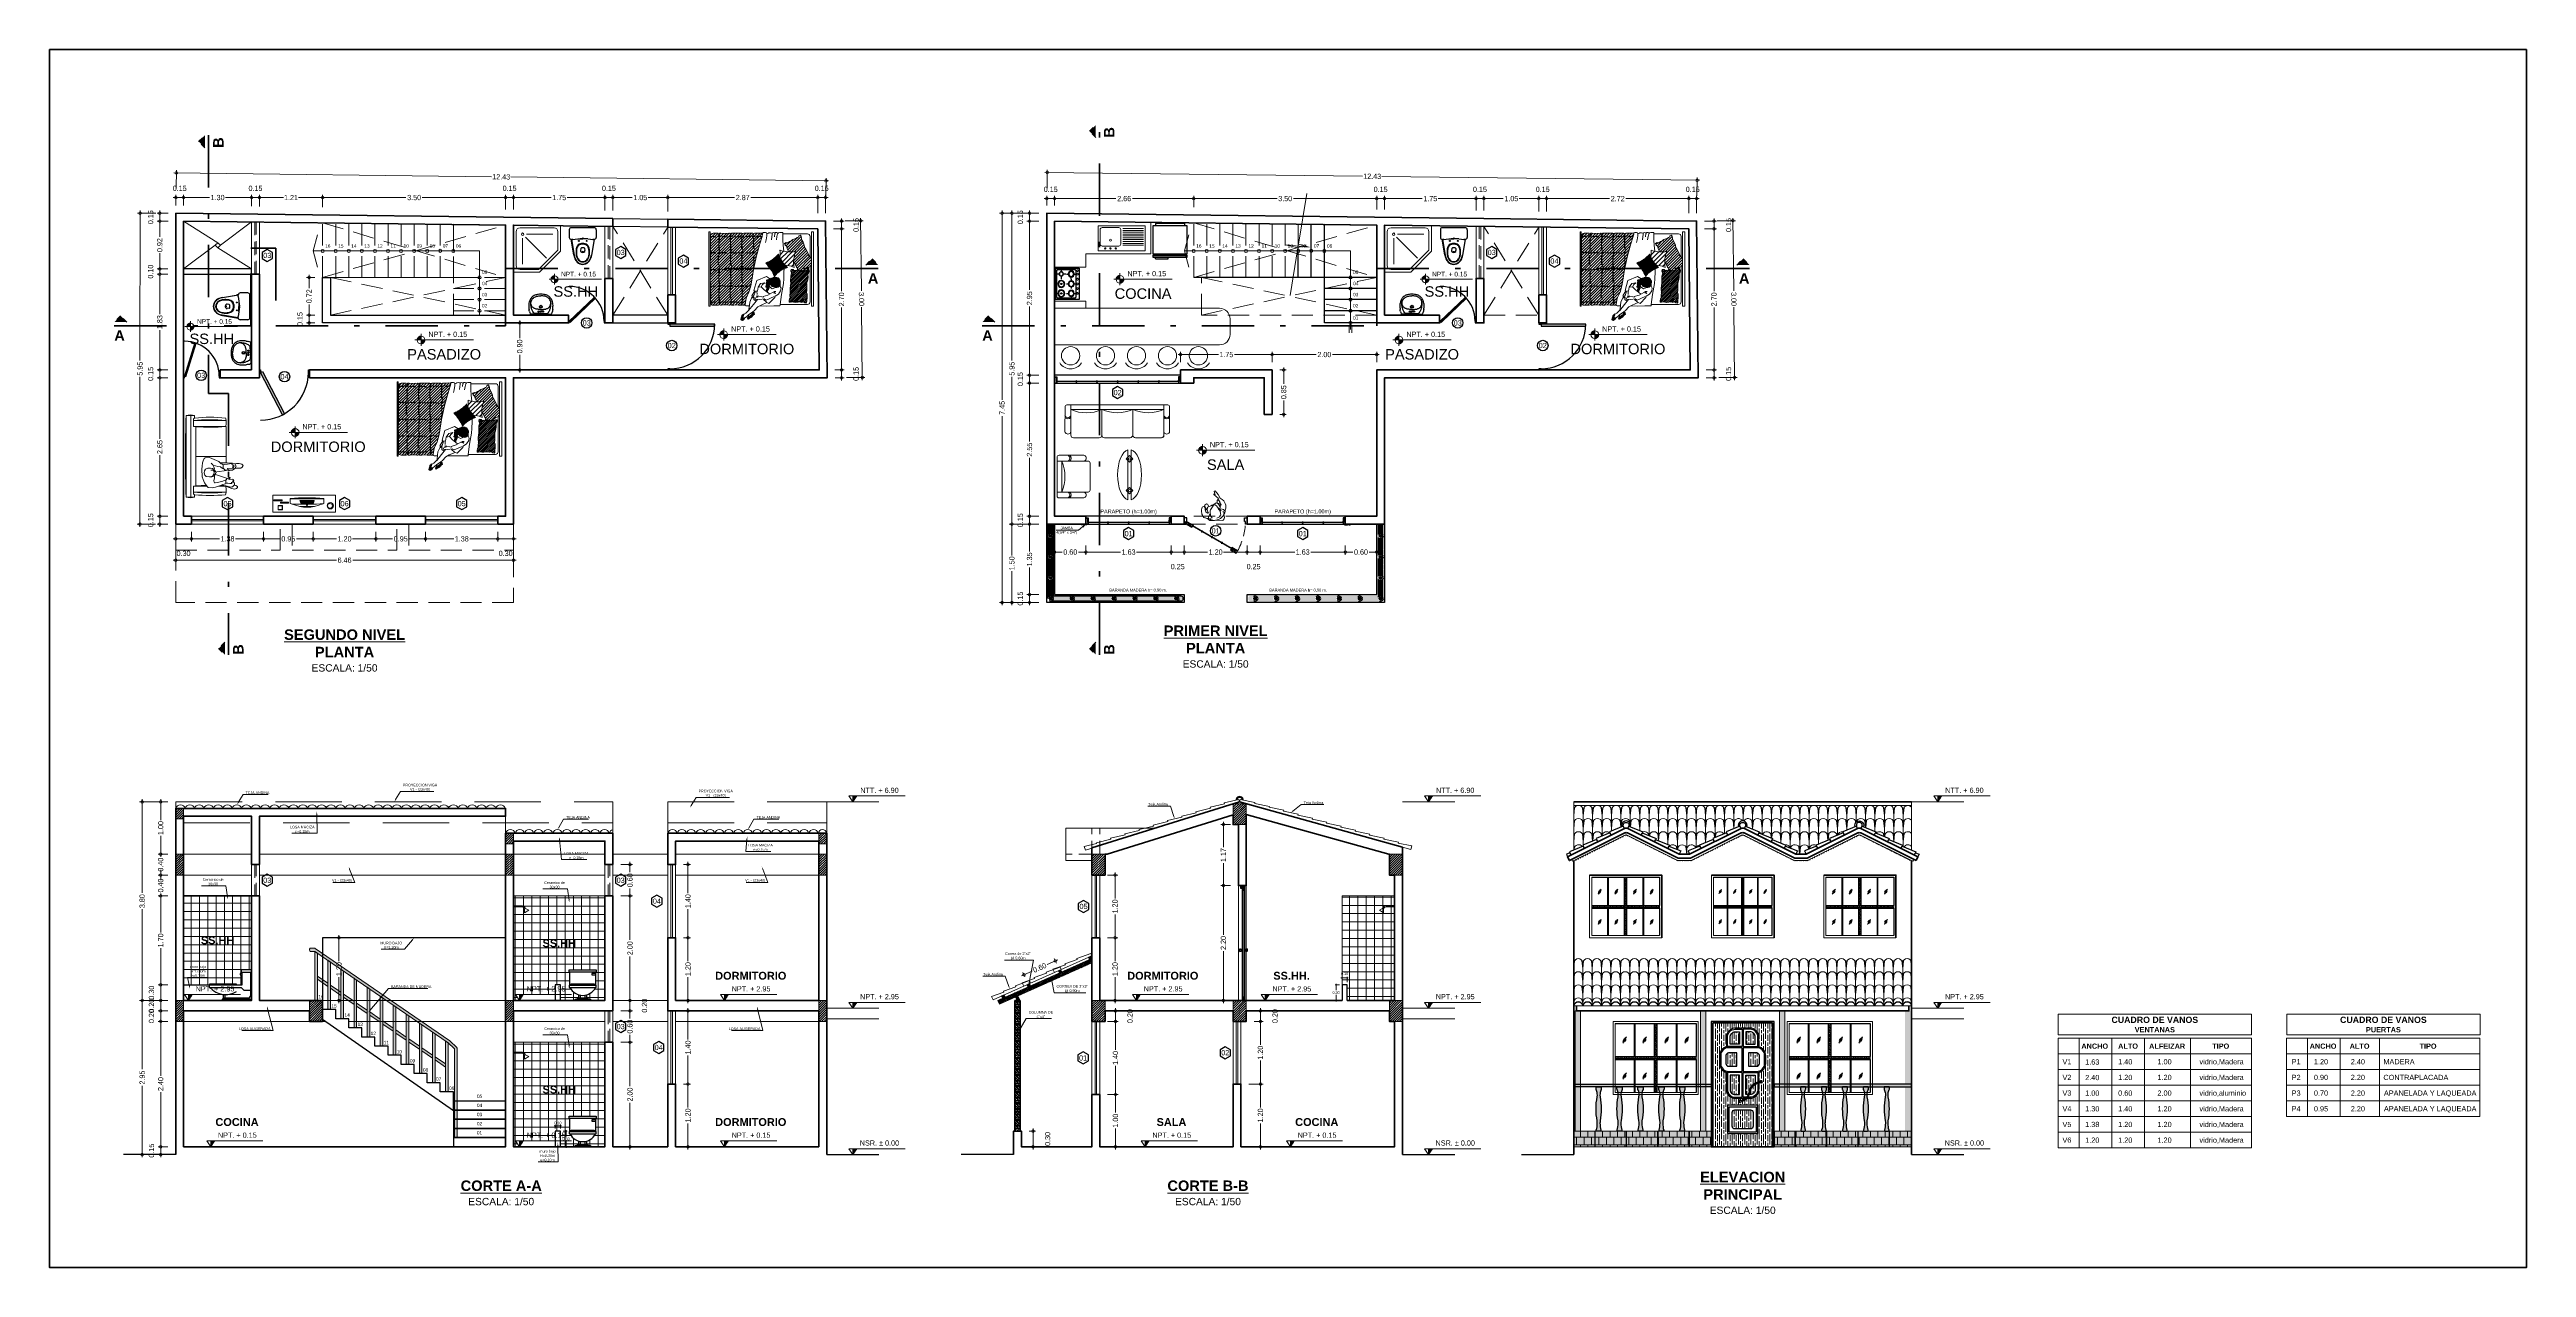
# Model space of a CAD drawing. Extents: x -23.8 to 23.6, y 264.2 to 287.5.
import ezdxf
from ezdxf import colors
from ezdxf.entities.mleader import LeaderData, LeaderLine
from ezdxf.enums import TextEntityAlignment as Align
from ezdxf.math import Vec2, Vec3

# ---------------------------------------------------------------- set-up
doc = ezdxf.new("R2010")
doc.units = 0
doc.header["$LTSCALE"] = 4
doc.header["$PDMODE"] = 66
for name, pattern in [('CONTINUA', [0]), ('DASHED', [19.05, 12.7, -6.35]), ('TRAZO_Y_PUNTO2', [0.5, 0.25, -0.125, 0, -0.125])]:
    doc.linetypes.add(name, pattern=pattern)
doc.layers.get('0').update_dxf_attribs({"linetype": 'CONTINUOUS'})
doc.layers.get('DEFPOINTS').update_dxf_attribs({"linetype": 'CONTINUOUS'})
for name, color, linetype, lineweight in [('A_MUEBLES', 31, 'CONTINUOUS', 5), ('Achurado', 8, 'CONTINUOUS', 5), ('BARANDA DE MADERA', 32, 'CONTINUOUS', 25), ('CORTES', 11, 'TRAZO_Y_PUNTO2', 35), ('COTAS', 1, 'CONTINUOUS', 9), ('CUADRO', 40, 'CONTINUOUS', 9), ('DETALLE', 55, 'CONTINUOUS', 35), ('ESCALERA', 1, 'CONTINUOUS', 30), ('HOJA', 8, 'CONTINUOUS', 40), ('MADERA', 43, 'CONTINUOUS', 13), ('MOBILIARIO', 42, 'CONTINUOUS', 5), ('MURO', 5, 'CONTINUOUS', 50), ('MURO BAJO.', 140, 'CONTINUOUS', 30), ('MuroBaj', 140, 'CONTINUOUS', 30), ('NIVELES', 31, 'CONTINUOUS', 5), ('OTROS', 253, 'CONTINUOUS', 5), ('PROYECCION', 30, 'DASHED', 13), ('SANITARIOS', 191, 'CONTINUOUS', 5), ('SOMBREADO', 21, 'CONTINUOUS', 5), ('TEJA ANDINA', 12, 'CONTINUOUS', 18), ('TEXTOS', 254, 'CONTINUOUS', 0), ('TEXTOS DETALLES', 3, 'CONTINUOUS', 5), ('TEXTURA01', 8, 'CONTINUOUS', 5), ('VENTANA', 140, 'CONTINUOUS', 15), ('VEREDAS', 252, 'CONTINUOUS', 25), ('VIGAS', 254, 'CONTINUOUS', 5)]:
    doc.layers.add(name, color=color, linetype=linetype, lineweight=lineweight)
for name, color, linetype in [('CORTE', 9, 'CONTINUOUS'), ('LINEA-02', 2, 'CONTINUOUS'), ('MUEBLES', 3, 'CONTINUOUS'), ('PUERTAS', 34, 'CONTINUOUS'), ('PVSE', 2, 'CONTINUOUS'), ('TEXTO', 7, 'CONTINUOUS')]:
    doc.layers.add(name, color=color, linetype=linetype)
doc.styles.add('ARIAL', font='arial.ttf')
doc.styles.add('ARIAL 1en25', font='arial.ttf', dxfattribs={"height": 0.0625})
doc.styles.add('Arial Narrow', font='ARIALN.TTF')
doc.styles.add('ROMAND', font='arial.ttf')
doc.styles.add('ROMANS', font='arial.ttf')
doc.styles.get("Standard").update_dxf_attribs({"font": 'arial.ttf'})
doc.dimstyles.new('1-25 DETALLES', dxfattribs={"dimtxt": 0.05, "dimasz": 0.05, "dimexe": 0.02, "dimexo": 0.05, "dimgap": 0.02, "dimtad": 0, "dimtih": 1, "dimtoh": 1, "dimzin": 1, "dimdsep": 46, "dimtxsty": 'ROMANS', "dimblk": 'DOTSMALL', "dimcen": 0.05, "dimdle": 0.02, "dimclrd": 256, "dimclre": 256, "dimclrt": 3, "dimaunit": 1, "dimadec": 3, "dimazin": 0, "dimtfac": 1, "dimtmove": 2, "dimatfit": 3, "dimldrblk": 'DOTSMALL', "dimfxl": 1, "dimlwd": 18, "dimlwe": 18, "dimarcsym": 0})
doc.dimstyles.new('1-50 PRZ', dxfattribs={"dimtxt": 0.1, "dimasz": 0.1, "dimexe": 0.05, "dimexo": 0.15, "dimgap": 0.05, "dimtad": 0, "dimzin": 1, "dimdsep": 46, "dimtxsty": 'Arial Narrow', "dimblk": 'DOTSMALL', "dimcen": 0.1, "dimdle": 0.05, "dimclrd": 250, "dimclre": 250, "dimclrt": 5, "dimaunit": 1, "dimadec": 3, "dimazin": 0, "dimtfac": 1, "dimtmove": 2, "dimatfit": 3, "dimldrblk": 'OBLIQUE', "dimfxl": 0.3, "dimfxlon": 1, "dimlwd": -1, "dimlwe": -1, "dimarcsym": 0})
pattern_1 = [(45, (-70.115539, -48.3956964), (-0.00265165043, 0.00265165043), [])]
pattern_2 = [(90, (-0.079523, 1e-13), (0.012, 0), [0.02, -0.004]), (90, (-0.075523, -0.004), (0.012, 0), [0.012, -0.003, 0.006, -0.003]), (90, (-0.071523, -0.01), (0.012, 0), [0.02, -0.004])]
pattern_3 = [(90, (-0.479523, 1e-13), (0.012, 0), [0.02, -0.004]), (90, (-0.475523, -0.004), (0.012, 0), [0.012, -0.003, 0.006, -0.003]), (90, (-0.471523, -0.01), (0.012, 0), [0.02, -0.004])]
pattern_4 = [(90, (-0.879523, 1e-13), (0.012, 0), [0.02, -0.004]), (90, (-0.875523, -0.004), (0.012, 0), [0.012, -0.003, 0.006, -0.003]), (90, (-0.871523, -0.01), (0.012, 0), [0.02, -0.004])]
pattern_5 = [(90, (-1.279523, 1e-13), (0.012, 0), [0.02, -0.004]), (90, (-1.275523, -0.004), (0.012, 0), [0.012, -0.003, 0.006, -0.003]), (90, (-1.271523, -0.01), (0.012, 0), [0.02, -0.004])]
pattern_6 = [(90, (-1.679523, 1e-13), (0.012, 0), [0.02, -0.004]), (90, (-1.675523, -0.004), (0.012, 0), [0.012, -0.003, 0.006, -0.003]), (90, (-1.671523, -0.01), (0.012, 0), [0.02, -0.004])]
pattern_7 = [(90, (-2.079523, 1e-13), (0.012, 0), [0.02, -0.004]), (90, (-2.075523, -0.004), (0.012, 0), [0.012, -0.003, 0.006, -0.003]), (90, (-2.071523, -0.01), (0.012, 0), [0.02, -0.004])]
pattern_8 = [(90, (-2.479523, 1e-13), (0.012, 0), [0.02, -0.004]), (90, (-2.475523, -0.004), (0.012, 0), [0.012, -0.003, 0.006, -0.003]), (90, (-2.471523, -0.01), (0.012, 0), [0.02, -0.004])]
pattern_9 = [(90, (-2.479523, 0.4), (0.012, 0), [0.02, -0.004]), (90, (-2.475523, 0.396), (0.012, 0), [0.012, -0.003, 0.006, -0.003]), (90, (-2.471523, 0.39), (0.012, 0), [0.02, -0.004])]
pattern_10 = [(90, (-2.479523, 0.8), (0.012, 0), [0.02, -0.004]), (90, (-2.475523, 0.796), (0.012, 0), [0.012, -0.003, 0.006, -0.003]), (90, (-2.471523, 0.79), (0.012, 0), [0.02, -0.004])]
pattern_11 = [(90, (-2.479523, 1.2), (0.012, 0), [0.02, -0.004]), (90, (-2.475523, 1.196), (0.012, 0), [0.012, -0.003, 0.006, -0.003]), (90, (-2.471523, 1.19), (0.012, 0), [0.02, -0.004])]
pattern_12 = [(90, (10.08028, 9.10945), (0.12, 0), [0.2, -0.04]), (90, (10.12028, 9.06945), (0.12, 0), [0.12, -0.03, 0.06, -0.03]), (90, (10.16028, 9.00945), (0.12, 0), [0.2, -0.04])]

# ---------------------------------------------------------------- blocks, each defined once
blk = doc.blocks.new('LAV')
for p, q in [((-0.864, 0.403), (-0.864, 0.127)), ((-0.509, 0.443), (-0.825, 0.443)), ((-0.825, 0.088), (-0.509, 0.088)), ((-0.47, 0.127), (-0.47, 0.403))]:
    blk.add_line(p, q)
at = {"color": 1}
for p, q in [((-0.43, 0.424), (-0.036, 0.424)), ((-0.43, 0.388), (-0.036, 0.388)), ((-0.43, 0.353), (-0.036, 0.353)), ((-0.43, 0.317), (-0.036, 0.317)), ((-0.43, 0.282), (-0.036, 0.282)), ((-0.43, 0.246), (-0.036, 0.246)), ((-0.43, 0.211), (-0.036, 0.211)), ((-0.43, 0.175), (-0.036, 0.175)), ((-0.43, 0.14), (-0.036, 0.14)), ((-0.43, 0.104), (-0.036, 0.104))]:
    blk.add_line(p, q, dxfattribs=at)
blk.add_lwpolyline([(0, 0.478), (-0.9, 0.478), (-0.9, 0), (0, 0)], close=True)
for centre, radius in [((-0.767, 0.044), 0.0125), ((-0.667, 0.202), 0.02), ((-0.667, 0.044), 0.0125), ((-0.567, 0.044), 0.0125)]:
    blk.add_circle(centre, radius)
for centre, start, end in [((-0.825, 0.403), 90, 180), ((-0.825, 0.127), 180, 270), ((-0.509, 0.403), 0, 90), ((-0.509, 0.127), 270, 0)]:
    blk.add_arc(centre, 0.0395, start, end)
blk = doc.blocks.new('P')
at = {"layer": 'PUERTAS', "lineweight": 30}
blk.add_circle((0, 0), 0.1, dxfattribs=at)
at = {"layer": 'PUERTAS', "color": 2}
blk.add_attdef('01', text='', height=0.1, dxfattribs=at).set_placement((0, 0), align=Align.MIDDLE_CENTER)
blk = doc.blocks.new('*U5')
for points in [[(0.058, 0.871, 0.01053), (0.022, 0.872), (0.022, 0.022), (0.058, 0.022)], [(0, -0.022), (0.022, -0.022), (0.022, 0.022), (0, 0.022)], [(0.872, -0.022), (0.894, -0.022), (0.894, 0.022), (0.872, 0.022)]]:
    blk.add_hatch(color=256).paths.add_polyline_path(points)
for points in [[(0.022, 0.022), (0.058, 0.022), (0.058, 0.872), (0.022, 0.872)], [(0, -0.022), (0.022, -0.022), (0.022, 0.022), (0, 0.022)], [(0.872, -0.022), (0.894, -0.022), (0.894, 0.022), (0.872, 0.022)]]:
    blk.add_lwpolyline(points, close=True)
blk.add_arc((0.022, 0.022), 0.849, 0, 90)
blk = doc.blocks.new('*U23')
for points in [[(0.514, 0.453, 0.01053), (0.495, 0.474), (0.017, 0.017), (0.037, -0.003)], [(0, -0.017), (0.017, -0.017), (0.017, 0.017), (0, 0.017)], [(0.678, -0.017), (0.695, -0.017), (0.695, 0.017), (0.678, 0.017)]]:
    blk.add_hatch(color=256).paths.add_polyline_path(points)
for points in [[(0.017, 0.017), (0.037, -0.003), (0.514, 0.454), (0.495, 0.474)], [(0, -0.017), (0.017, -0.017), (0.017, 0.017), (0, 0.017)], [(0.678, -0.017), (0.695, -0.017), (0.695, 0.017), (0.678, 0.017)]]:
    blk.add_lwpolyline(points, close=True)
blk.add_arc((0.017, 0.017), 0.661, 0, 90)
blk = doc.blocks.new('A$C0B233FB5')
at = {"layer": 'MUEBLES', "color": 1, "ltscale": 0.25}
for p, q in [((0, 0.6), (0.789, 0.6)), ((0, 0), (0, 0.6)), ((0.789, 0.6), (0.789, 0)), ((0, 0), (0.789, 0))]:
    blk.add_line(p, q, dxfattribs=at)
at = {"layer": 'MUEBLES', "color": 1}
for p, q in [((0.085, 0.398), (0.033, 0.398)), ((0.036, 0.307), (0.036, 0.489)), ((0.036, 0.061), (0.036, 0.307)), ((0.108, 0.151), (0.036, 0.151)), ((0.061, 0.514), (0.728, 0.514)), ((0.728, 0.036), (0.061, 0.036)), ((0.275, 0.151), (0.188, 0.151)), ((0.275, 0.398), (0.22, 0.398)), ((0.275, 0.398), (0.33, 0.398)), ((0.465, 0.398), (0.517, 0.398)), ((0.704, 0.398), (0.756, 0.398)), ((0.753, 0.489), (0.753, 0.307)), ((0.753, 0.307), (0.753, 0.061))]:
    blk.add_line(p, q, dxfattribs=at)
at = {"layer": 'MUEBLES', "color": 1, "ltscale": 0.2}
for p, q in [((0.151, 0.267), (0.151, 0.193)), ((0.151, 0.107), (0.151, 0.036)), ((0.152, 0.468), (0.152, 0.514)), ((0.152, 0.282), (0.152, 0.332)), ((0.398, 0.468), (0.398, 0.514)), ((0.398, 0.282), (0.398, 0.332)), ((0.637, 0.468), (0.637, 0.514)), ((0.637, 0.282), (0.637, 0.332))]:
    blk.add_line(p, q, dxfattribs=at)
for centre in [(0.398, 0.15), (0.637, 0.15)]:
    blk.add_circle(centre, 0.0179, dxfattribs=at)
at = {"layer": 'MUEBLES', "color": 1}
for centre, start, end in [((0.061, 0.489), 90, 180), ((0.061, 0.061), 180, 270), ((0.728, 0.489), 0, 90), ((0.728, 0.061), 270, 0)]:
    blk.add_arc(centre, 0.025, start, end, dxfattribs=at)
at = {"layer": 'MUEBLES', "color": 1, "ltscale": 0.25}
for centre, radius, start, end in [((0.148, 0.4), 0.075, 90, 180), ((0.148, 0.4), 0.075, 180, 90), ((0.148, 0.4), 0.0615, 90, 180), ((0.148, 0.4), 0.0615, 180, 90), ((0.148, 0.15), 0.0552, 180, 90), ((0.148, 0.15), 0.0552, 90, 180), ((0.148, 0.15), 0.0467, 180, 90), ((0.148, 0.15), 0.0467, 90, 180), ((0.398, 0.15), 0.0876, 90, 180), ((0.398, 0.15), 0.0876, 180, 90), ((0.398, 0.4), 0.075, 90, 180), ((0.398, 0.4), 0.075, 180, 90), ((0.398, 0.15), 0.0741, 180, 90), ((0.398, 0.15), 0.0741, 90, 180), ((0.398, 0.4), 0.0615, 90, 180), ((0.398, 0.4), 0.0615, 180, 90), ((0.637, 0.15), 0.0876, 180, 90), ((0.637, 0.15), 0.0876, 90, 180), ((0.637, 0.4), 0.075, 180, 90), ((0.637, 0.4), 0.075, 90, 180), ((0.637, 0.15), 0.0741, 90, 180), ((0.637, 0.15), 0.0741, 180, 90), ((0.637, 0.4), 0.0615, 180, 90), ((0.637, 0.4), 0.0615, 90, 180)]:
    blk.add_arc(centre, radius, start, end, dxfattribs=at)
at = {"layer": 'PROYECCION', "color": 1, "ltscale": 0.2}
for centre in [(0.062, 0.557), (0.152, 0.557), (0.279, 0.557), (0.398, 0.557), (0.515, 0.557), (0.637, 0.557)]:
    blk.add_circle(centre, 0.0222, dxfattribs=at)
blk = doc.blocks.new('A$C55E912FB')
at = {"layer": 'TEXTURA01', "ltscale": 0.25, "rotation": 89.99999917808438}
blk.add_blockref('A$C0B233FB5', (0.6, 0), dxfattribs=at)
blk = doc.blocks.new('A$C0F011790')
at = {"layer": 'MUEBLES', "color": 1, "ltscale": 0.5}
for p, q in [((0.03, 0.695), (0.075, 0.695)), ((0.03, 0), (0.03, 0.695)), ((0.03, 0.695), (0.03, 0)), ((0.075, 0), (0.075, 0.695)), ((0.1, 0), (0.1, 0.695)), ((0.1, 0.695), (0.661, 0.695)), ((0.661, 0.695), (0.661, 0)), ((0.661, 0.643), (0.708, 0.643)), ((0.708, 0.643), (0.708, 0.056)), ((0, 0.053), (0, 0.31)), ((0, 0.31), (0.03, 0.31)), ((0, 0.053), (0.03, 0.053)), ((0.075, 0), (0.03, 0)), ((0.661, 0), (0.1, 0)), ((0.708, 0.056), (0.661, 0.056))]:
    blk.add_line(p, q, dxfattribs=at)
at = {"layer": 'MUEBLES', "color": 1}
for p, q in [((0.075, 0.67), (0.1, 0.67)), ((0.075, 0.025), (0.1, 0.025))]:
    blk.add_line(p, q, dxfattribs=at)
blk = doc.blocks.new('A$C731A6915')
at = {"layer": 'NIVELES', "xscale": -0.8635229713085096, "yscale": 0.8635229713085096, "zscale": 0.8635229713085096, "rotation": 8.218996192e-07}
blk.add_blockref('A$C0F011790', (0.611, 0), dxfattribs=at)
blk = doc.blocks.new('*U11')
at = {"layer": 'VENTANA', "color": 31, "lineweight": 30}
blk.add_lwpolyline([(0.05, -0.058), (0.15, -0.115), (0.25, -0.058), (0.25, 0.058), (0.15, 0.115), (0.05, 0.058)], close=True, dxfattribs=at)
at = {"layer": 'VENTANA'}
blk.add_attdef('01', text='', height=0.1, dxfattribs=at).set_placement((0.15, 0), align=Align.MIDDLE_CENTER)
blk = doc.blocks.new('SILLON3')
at = {"layer": 'A_MUEBLES'}
for p, q in [((-0.905, 0.528), (-0.419, 0.585)), ((-0.362, 0.539), (-0.305, 0.054)), ((-0.316, 0.597), (0.169, 0.654)), ((0.284, 0.123), (0.227, 0.609)), ((0.272, 0.666), (0.758, 0.723)), ((0.816, 0.678), (0.883, 0.104)), ((0.936, 0.608), (0.989, 0.154)), ((-0.998, -0.08), (-1.051, 0.375)), ((0.957, 0.113), (-0.957, -0.113)), ((-0.883, -0.104), (-0.951, 0.47)), ((-0.305, 0.054), (-0.893, -0.016)), ((0.284, 0.123), (-0.305, 0.054)), ((0.873, 0.192), (0.284, 0.123))]:
    blk.add_line(p, q, dxfattribs=at)
for centre, radius, start, end in [((-0.916, 0.489), 0.037, 96.7067, 186.7067), ((-0.899, 0.476), 0.0519, 96.7067, 186.7067), ((-0.413, 0.533), 0.0519, 6.7067, 96.7067), ((-0.31, 0.545), 0.0519, 96.7067, 186.7067), ((0.175, 0.603), 0.0519, 6.7067, 96.7067), ((0.278, 0.615), 0.0519, 96.7067, 186.7067), ((0.764, 0.672), 0.0519, 6.7067, 96.7067), ((0.88, 0.61), 0.0561, 358.9044, 194.509), ((-0.997, 0.389), 0.0561, 358.9044, 194.509), ((-0.961, 0.076), 0.0792, 51.6793, 140.8332), ((-0.961, 0.076), 0.057, 17.107, 173.2022), ((-0.521, -0.649), 0.735, 72.9239, 120.4894), ((0.068, -0.58), 0.735, 72.9239, 120.4894), ((0.657, -0.51), 0.735, 72.9239, 120.4894), ((0.917, 0.297), 0.0792, 52.5801, 141.7341), ((0.917, 0.297), 0.057, 20.2111, 176.3064), ((0.952, 0.149), 0.037, 276.7067, 6.7067), ((-0.961, -0.076), 0.037, 186.7067, 276.7067)]:
    blk.add_arc(centre, radius, start, end, dxfattribs=at)
blk = doc.blocks.new('SOFA')
for p, q in [((-0.55, 0.8), (-0.55, 0.182)), ((0.5, 0.85), (-0.5, 0.85)), ((-0.4, 0.85), (-0.4, 0.05)), ((0.4, 0.73), (-0.4, 0.73)), ((0.4, 0.05), (0.4, 0.85)), ((0.55, 0.182), (0.55, 0.8)), ((-0.35, 0), (0.35, 0))]:
    blk.add_line(p, q)
for centre, radius, start, end in [((-0.5, 0.8), 0.05, 90, 180), ((0, 1.638), 0.992, 246.21725, 293.78275), ((0.5, 0.8), 0.05, 360, 90), ((-0.475, 0.172), 0.0757, 172.19771, 7.80229), ((-0.476, 0.597), 0.0769, 193.50444, 349.59971), ((-0.476, 0.597), 0.107, 225.87346, 315.0274), ((-0.35, 0.05), 0.05, 180, 270), ((0.35, 0.05), 0.05, 270, 0), ((0.475, 0.172), 0.0757, 172.19771, 7.80229), ((0.476, 0.597), 0.0769, 190.40029, 346.49556), ((0.476, 0.597), 0.107, 224.9726, 314.12654)]:
    blk.add_arc(centre, radius, start, end)
blk = doc.blocks.new('A$C4F2E7659')
at = {"layer": 'PVSE'}
for p, q in [((0, 0.663), (0, 0.518)), ((0.474, 0.703), (0.04, 0.703)), ((0.065, 0.478), (0.04, 0.478)), ((0.041, 0.478), (0.091, 0.179)), ((0.065, 0.478), (0.251, 0.505)), ((0.161, 0.492), (0.257, 0.492)), ((0.353, 0.492), (0.257, 0.492)), ((0.263, 0.505), (0.449, 0.478)), ((0.473, 0.478), (0.423, 0.179)), ((0.474, 0.478), (0.449, 0.478)), ((0.514, 0.663), (0.514, 0.518)), ((0.085, 0.178), (0.039, 0.445)), ((0.221, 0.304), (0.216, 0.267)), ((0.257, 0.225), (0.257, 0.225)), ((0.257, 0.225), (0.257, 0.225)), ((0.257, 0.225), (0.257, 0.225)), ((0.257, 0.225), (0.257, 0.225)), ((0.257, 0.225), (0.257, 0.225)), ((0.257, 0.225), (0.257, 0.225)), ((0.257, 0.225), (0.257, 0.225)), ((0.257, 0.225), (0.257, 0.225)), ((0.293, 0.304), (0.299, 0.267)), ((0.429, 0.178), (0.475, 0.445))]:
    blk.add_line(p, q, dxfattribs=at)
blk.add_lwpolyline([(0.245, 0.243, -0.139005), (0.246, 0.246, -0.107089), (0.249, 0.249, -0.080212), (0.252, 0.25, -0.06796), (0.257, 0.251, -0.06796), (0.262, 0.25, -0.080212), (0.266, 0.249, -0.107089), (0.268, 0.246, -0.139005), (0.269, 0.243, -0.139005), (0.268, 0.24, -0.107089), (0.266, 0.237, -0.080212), (0.262, 0.236, -0.06796), (0.257, 0.235, -0.06796), (0.252, 0.236, -0.080212), (0.249, 0.237, -0.107089), (0.246, 0.24, -0.139005)], format="xyb", close=True, dxfattribs=at)
for centre in [(0.182, 0.45), (0.332, 0.45)]:
    blk.add_circle(centre, 0.008, dxfattribs=at)
for centre, radius, start, end in [((0.04, 0.663), 0.04, 90, 180), ((0.04, 0.518), 0.04, 180, 270), ((0.187, 0.47), 0.15, 177.034, 189.7929), ((0.257, 0.466), 0.04, 81.6858, 98.3224), ((0.474, 0.663), 0.04, 0, 90), ((0.474, 0.518), 0.04, 270, 0), ((0.327, 0.47), 0.15, 350.2071, 2.9611), ((0.377, 0.228), 0.296, 189.7929, 198.8085), ((0.379, 0.228), 0.292, 189.5848, 198.4322), ((0.294, 0.192), 0.206, 196.927, 226.493), ((0.293, 0.192), 0.2, 196.5054, 226.1127), ((0.556, 0.236), 0.428, 171.7587, 181.4179), ((0.407, 0.228), 0.279, 180.6669, 194.9929), ((0.263, 0.279), 0.132, 134.3018, 172.295), ((0.622, 0.222), 0.487, 171.705, 179.6761), ((0.416, 0.228), 0.281, 180.6819, 194.1933), ((0.291, 0.191), 0.157, 192.7254, 222.8308), ((0.262, 0.276), 0.123, 134.007, 172.2929), ((0.29, 0.19), 0.15, 191.8667, 222.1155), ((0.263, 0.165), 0.165, 227.5273, 267.8064), ((0.263, 0.165), 0.159, 227.1746, 267.7477), ((0.251, 0.269), 0.132, 87.4666, 127.446), ((0.263, 0.169), 0.122, 224.1142, 267.24), ((0.254, 0.25), 0.138, 88.6352, 124.0042), ((0.263, 0.169), 0.115, 223.4423, 267.1285), ((0.24, 0.263), 0.025, 172.2348, 216.1832), ((0.257, 0.276), 0.0456, 216.1832, 270), ((0.236, 0.302), 0.015, 103.7696, 172.2348), ((0.257, 0.215), 0.105, 90, 103.7696), ((0.263, 0.269), 0.132, 52.554, 92.5334), ((0.26, 0.25), 0.138, 55.9958, 91.3648), ((0.257, 0.215), 0.105, 76.2304, 90), ((0.257, 0.276), 0.0456, 270, 323.8168), ((0.251, 0.169), 0.115, 272.8715, 316.5577), ((0.251, 0.169), 0.122, 272.76, 315.8858), ((0.251, 0.165), 0.159, 272.2523, 312.8254), ((0.251, 0.165), 0.165, 272.1936, 312.4727), ((0.279, 0.302), 0.015, 7.7652, 76.2304), ((0.274, 0.263), 0.025, 323.8168, 7.7652), ((0.224, 0.19), 0.15, 317.8845, 348.1333), ((0.252, 0.276), 0.123, 7.7071, 45.993), ((0.223, 0.191), 0.157, 317.1692, 347.2746), ((0.251, 0.279), 0.132, 7.705, 45.6982), ((0.221, 0.192), 0.2, 313.8873, 343.4946), ((0.22, 0.192), 0.206, 313.507, 343.073), ((0.098, 0.228), 0.281, 345.8067, 359.3181), ((-0.108, 0.222), 0.487, 0.3239, 8.295), ((0.107, 0.228), 0.279, 345.0071, 359.3331), ((-0.042, 0.236), 0.428, 358.5821, 8.2413), ((0.135, 0.228), 0.292, 341.5678, 350.4152), ((0.137, 0.228), 0.296, 341.1915, 350.2071)]:
    blk.add_arc(centre, radius, start, end, dxfattribs=at)
blk = doc.blocks.new('A$C44FB7BC8')
at = {"layer": 'PVSE'}
for q in [(0.031, 0.38), (0.433, 0.38)]:
    blk.add_line((0.232, 0.38), q, dxfattribs=at)
for points in [[(0.119, 0.368, 0.249321), (0.089, 0.349, 0.029377), (0.069, 0.317, 0.015717), (0.059, 0.293, 0.034766), (0.049, 0.265, 0.021364), (0.043, 0.236, 0.02967), (0.038, 0.179, 0.146913), (0.059, 0.108, 0.08872), (0.099, 0.065, 0.125913), (0.156, 0.039, 0.047305), (0.232, 0.028, -0.016133)], [(0.232, 0.292, 0.008075), (0.188, 0.291, -0.018798), (0.158, 0.287, -0.01819), (0.14, 0.283, 0.006168), (0.118, 0.276, 0.037353), (0.095, 0.264, 0.05152), (0.082, 0.256, 0.03777), (0.06, 0.234, 0.137078), (0.042, 0.151)], [(0.232, 0.37, 0.011851), (0.119, 0.368, 0.249321)], [(0.232, 0.37, -0.011851), (0.344, 0.368, -0.249321)], [(0.344, 0.368, -0.249321), (0.375, 0.349, -0.029377), (0.394, 0.317, -0.015717), (0.405, 0.293, -0.034766), (0.414, 0.265, -0.021364), (0.421, 0.236, -0.02967), (0.426, 0.179, -0.146913), (0.404, 0.108, -0.08872), (0.365, 0.065, -0.125913), (0.308, 0.039, -0.047305), (0.232, 0.028, 0.016133)], [(0.232, 0.292, -0.008075), (0.275, 0.291, 0.018798), (0.306, 0.287, 0.01819), (0.324, 0.283, -0.006168), (0.345, 0.276, -0.037353), (0.369, 0.264, -0.05152), (0.381, 0.256, -0.03777), (0.403, 0.234, -0.137078), (0.422, 0.151)]]:
    blk.add_lwpolyline(points, format="xyb", dxfattribs=at)
for centre, radius in [((0.192, 0.333), 0.0129), ((0.232, 0.239), 0.027), ((0.232, 0.239), 0.0184), ((0.232, 0.333), 0.0129), ((0.272, 0.333), 0.0129)]:
    blk.add_circle(centre, radius, dxfattribs=at)
for centre, radius, start, end in [((0.75, 0.207), 0.75, 176.5514, 179.4131), ((0.198, 0.207), 0.198, 177.6065, 203.7422), ((0.642, 0.214), 0.642, 173.1224, 176.5796), ((-23.442, 4.943), 23.904, 348.7782, 348.876), ((0.265, 0.281), 0.257, 159.0601, 168.8218), ((0.186, 0.184), 0.179, 198.7837, 225.0315), ((0.048, 0.364), 0.0246, 144.7949, 159.0601), ((0.031, 0.376), 0.00391, 90, 144.7949), ((0.199, 0.206), 0.203, 226.9018, 246.3585), ((0.232, 0.35), 0.35, 250.7703, 261.5776), ((0.232, 0.284), 0.284, 259.7185, 280.2815), ((0.231, 0.35), 0.35, 278.4224, 289.2297), ((0.265, 0.206), 0.203, 293.6415, 313.0982), ((0.277, 0.184), 0.179, 314.9685, 341.2163), ((0.433, 0.376), 0.00391, 35.2051, 90), ((0.416, 0.364), 0.0246, 20.9399, 35.2051), ((0.198, 0.281), 0.257, 11.1782, 20.9399), ((0.265, 0.207), 0.198, 336.2578, 2.3935), ((23.906, 4.943), 23.904, 191.124, 191.2218), ((-0.179, 0.214), 0.642, 3.4204, 6.8776), ((-0.287, 0.207), 0.75, 0.5869, 3.4486)]:
    blk.add_arc(centre, radius, start, end, dxfattribs=at)
blk = doc.blocks.new('*X16')
at = {"color": 0}
for p, q in [((8.812, 19.807), (8.812, 19.817)), ((8.812, 19.816), (8.887, 19.816)), ((8.812, 19.815), (8.887, 19.815)), ((8.812, 19.814), (8.887, 19.814)), ((8.812, 19.812), (8.887, 19.812)), ((8.812, 19.811), (8.887, 19.811)), ((8.812, 19.81), (8.887, 19.81)), ((8.812, 19.809), (8.887, 19.809)), ((8.812, 19.808), (8.887, 19.808)), ((8.813, 19.823), (8.887, 19.823)), ((8.813, 19.821), (8.887, 19.821)), ((8.813, 19.82), (8.887, 19.82)), ((8.813, 19.819), (8.887, 19.819)), ((8.813, 19.817), (8.887, 19.817)), ((8.814, 19.826), (8.887, 19.826)), ((8.814, 19.825), (8.887, 19.825)), ((8.814, 19.824), (8.887, 19.824)), ((8.814, 19.807), (8.814, 19.824)), ((8.815, 19.83), (8.887, 19.83)), ((8.815, 19.829), (8.887, 19.829)), ((8.815, 19.807), (8.815, 19.829)), ((8.815, 19.828), (8.887, 19.828)), ((8.816, 19.807), (8.816, 19.833)), ((8.816, 19.832), (8.887, 19.832)), ((8.816, 19.831), (8.887, 19.831)), ((8.817, 19.835), (8.887, 19.835)), ((8.817, 19.834), (8.887, 19.834)), ((8.818, 19.837), (8.887, 19.837)), ((8.818, 19.836), (8.887, 19.836)), ((8.818, 19.807), (8.818, 19.836)), ((8.819, 19.84), (8.887, 19.84)), ((8.819, 19.839), (8.887, 19.839)), ((8.819, 19.807), (8.819, 19.839)), ((8.82, 19.841), (8.887, 19.841)), ((8.82, 19.807), (8.82, 19.841)), ((8.821, 19.844), (8.887, 19.844)), ((8.821, 19.807), (8.821, 19.844)), ((8.821, 19.843), (8.887, 19.843)), ((8.822, 19.807), (8.822, 19.846)), ((8.822, 19.845), (8.887, 19.845)), ((8.823, 19.846), (8.887, 19.846)), ((8.824, 19.849), (8.887, 19.849)), ((8.824, 19.848), (8.887, 19.848)), ((8.824, 19.807), (8.824, 19.848)), ((8.825, 19.85), (8.887, 19.85)), ((8.825, 19.807), (8.825, 19.85)), ((8.826, 19.851), (8.887, 19.851)), ((8.826, 19.807), (8.826, 19.851)), ((8.827, 19.852), (8.887, 19.852)), ((8.828, 19.854), (8.887, 19.854)), ((8.828, 19.807), (8.828, 19.853)), ((8.829, 19.855), (8.887, 19.855)), ((8.829, 19.807), (8.829, 19.855)), ((8.83, 19.856), (8.887, 19.856)), ((8.83, 19.807), (8.83, 19.856)), ((8.831, 19.858), (8.887, 19.858)), ((8.831, 19.807), (8.831, 19.858)), ((8.832, 19.859), (8.887, 19.859)), ((8.832, 19.807), (8.832, 19.859)), ((8.833, 19.86), (8.887, 19.86)), ((8.834, 19.807), (8.834, 19.86)), ((8.835, 19.861), (8.887, 19.861)), ((8.835, 19.807), (8.835, 19.861)), ((8.836, 19.863), (8.887, 19.863)), ((8.836, 19.807), (8.836, 19.863)), ((8.837, 19.864), (8.887, 19.864)), ((8.838, 19.807), (8.838, 19.864)), ((8.839, 19.865), (8.887, 19.865)), ((8.839, 19.807), (8.839, 19.865)), ((8.84, 19.866), (8.887, 19.866)), ((8.84, 19.807), (8.84, 19.866)), ((8.841, 19.807), (8.841, 19.867)), ((8.842, 19.807), (8.842, 19.868)), ((8.842, 19.867), (8.887, 19.867)), ((8.844, 19.869), (8.887, 19.869)), ((8.844, 19.807), (8.844, 19.869)), ((8.845, 19.807), (8.845, 19.87)), ((8.846, 19.87), (8.887, 19.87)), ((8.846, 19.807), (8.846, 19.87)), ((8.848, 19.871), (8.887, 19.871)), ((8.848, 19.807), (8.848, 19.871)), ((8.849, 19.807), (8.849, 19.872)), ((8.85, 19.807), (8.85, 19.873)), ((8.85, 19.872), (8.887, 19.872)), ((8.851, 19.807), (8.851, 19.873)), ((8.852, 19.874), (8.887, 19.874)), ((8.853, 19.807), (8.853, 19.874)), ((8.854, 19.807), (8.854, 19.875)), ((8.855, 19.875), (8.887, 19.875)), ((8.855, 19.807), (8.855, 19.875)), ((8.856, 19.807), (8.856, 19.876)), ((8.857, 19.876), (8.887, 19.876)), ((8.857, 19.807), (8.857, 19.876)), ((8.859, 19.807), (8.859, 19.877)), ((8.86, 19.878), (8.887, 19.878)), ((8.86, 19.807), (8.86, 19.877)), ((8.861, 19.807), (8.861, 19.878)), ((8.863, 19.807), (8.863, 19.878)), ((8.864, 19.879), (8.887, 19.879)), ((8.864, 19.807), (8.864, 19.879)), ((8.865, 19.807), (8.865, 19.879)), ((8.866, 19.807), (8.866, 19.879)), ((8.867, 19.807), (8.867, 19.88)), ((8.868, 19.88), (8.887, 19.88)), ((8.869, 19.807), (8.869, 19.88)), ((8.87, 19.807), (8.87, 19.88)), ((8.871, 19.807), (8.871, 19.881)), ((8.873, 19.807), (8.873, 19.881)), ((8.874, 19.881), (8.887, 19.881)), ((8.874, 19.807), (8.874, 19.881)), ((8.875, 19.807), (8.875, 19.881)), ((8.876, 19.807), (8.876, 19.882)), ((8.877, 19.807), (8.877, 19.882)), ((8.879, 19.807), (8.879, 19.882)), ((8.88, 19.807), (8.88, 19.882)), ((8.881, 19.807), (8.881, 19.882)), ((8.883, 19.807), (8.883, 19.882)), ((8.884, 19.807), (8.884, 19.882)), ((8.885, 19.807), (8.885, 19.882)), ((8.886, 19.807), (8.886, 19.882)), ((8.887, 19.806), (8.962, 19.806)), ((8.887, 19.805), (8.962, 19.805)), ((8.887, 19.804), (8.962, 19.804)), ((8.887, 19.802), (8.962, 19.802)), ((8.887, 19.801), (8.962, 19.801)), ((8.887, 19.8), (8.962, 19.8)), ((8.887, 19.799), (8.962, 19.799)), ((8.887, 19.797), (8.961, 19.797)), ((8.887, 19.796), (8.961, 19.796)), ((8.887, 19.795), (8.961, 19.795)), ((8.887, 19.794), (8.961, 19.794)), ((8.887, 19.793), (8.961, 19.793)), ((8.887, 19.791), (8.96, 19.791)), ((8.887, 19.79), (8.96, 19.79)), ((8.887, 19.789), (8.96, 19.789)), ((8.887, 19.788), (8.959, 19.788)), ((8.887, 19.786), (8.959, 19.786)), ((8.887, 19.785), (8.959, 19.785)), ((8.887, 19.784), (8.958, 19.784)), ((8.887, 19.782), (8.958, 19.782)), ((8.887, 19.781), (8.957, 19.781)), ((8.887, 19.78), (8.957, 19.78)), ((8.887, 19.779), (8.956, 19.779)), ((8.887, 19.777), (8.956, 19.777)), ((8.887, 19.776), (8.955, 19.776)), ((8.887, 19.775), (8.955, 19.775)), ((8.887, 19.774), (8.954, 19.774)), ((8.887, 19.773), (8.953, 19.773)), ((8.887, 19.771), (8.953, 19.771)), ((8.887, 19.77), (8.952, 19.77)), ((8.887, 19.769), (8.951, 19.769)), ((8.887, 19.767), (8.951, 19.767)), ((8.887, 19.766), (8.95, 19.766)), ((8.887, 19.765), (8.949, 19.765)), ((8.887, 19.764), (8.948, 19.764)), ((8.887, 19.762), (8.947, 19.762)), ((8.887, 19.761), (8.946, 19.761)), ((8.887, 19.76), (8.945, 19.76)), ((8.887, 19.759), (8.944, 19.759)), ((8.887, 19.758), (8.943, 19.758)), ((8.887, 19.756), (8.942, 19.756)), ((8.887, 19.755), (8.941, 19.755)), ((8.887, 19.754), (8.94, 19.754)), ((8.887, 19.753), (8.938, 19.753)), ((8.887, 19.751), (8.937, 19.751)), ((8.887, 19.75), (8.935, 19.75)), ((8.887, 19.749), (8.934, 19.749)), ((8.887, 19.747), (8.932, 19.747)), ((8.887, 19.746), (8.931, 19.746)), ((8.887, 19.745), (8.929, 19.745)), ((8.887, 19.744), (8.927, 19.744)), ((8.887, 19.742), (8.925, 19.742)), ((8.887, 19.741), (8.923, 19.741)), ((8.887, 19.74), (8.92, 19.74)), ((8.887, 19.739), (8.918, 19.739)), ((8.887, 19.738), (8.915, 19.738)), ((8.887, 19.736), (8.911, 19.736)), ((8.887, 19.735), (8.907, 19.735)), ((8.887, 19.734), (8.902, 19.734)), ((8.887, 19.733), (8.894, 19.733)), ((8.888, 19.732), (8.888, 19.807)), ((8.889, 19.732), (8.889, 19.807)), ((8.89, 19.732), (8.89, 19.807)), ((8.891, 19.732), (8.891, 19.807)), ((8.893, 19.732), (8.893, 19.807)), ((8.894, 19.733), (8.894, 19.807)), ((8.895, 19.733), (8.895, 19.807)), ((8.896, 19.733), (8.896, 19.807)), ((8.898, 19.733), (8.898, 19.807)), ((8.899, 19.733), (8.899, 19.807)), ((8.9, 19.733), (8.9, 19.807)), ((8.901, 19.734), (8.901, 19.807)), ((8.902, 19.734), (8.902, 19.807)), ((8.904, 19.734), (8.904, 19.807)), ((8.905, 19.734), (8.905, 19.807)), ((8.906, 19.735), (8.906, 19.807)), ((8.908, 19.735), (8.908, 19.807)), ((8.909, 19.735), (8.909, 19.807)), ((8.91, 19.736), (8.91, 19.807)), ((8.911, 19.736), (8.911, 19.807)), ((8.912, 19.737), (8.912, 19.807)), ((8.914, 19.737), (8.914, 19.807)), ((8.915, 19.738), (8.915, 19.807)), ((8.916, 19.738), (8.916, 19.807)), ((8.918, 19.739), (8.918, 19.807)), ((8.919, 19.739), (8.919, 19.807)), ((8.92, 19.74), (8.92, 19.807)), ((8.921, 19.741), (8.921, 19.807)), ((8.922, 19.741), (8.922, 19.807)), ((8.924, 19.742), (8.924, 19.807)), ((8.925, 19.743), (8.925, 19.807)), ((8.926, 19.743), (8.926, 19.807)), ((8.928, 19.744), (8.928, 19.807)), ((8.929, 19.745), (8.929, 19.807)), ((8.93, 19.746), (8.93, 19.807)), ((8.931, 19.747), (8.931, 19.807)), ((8.933, 19.748), (8.933, 19.807)), ((8.934, 19.749), (8.934, 19.807)), ((8.935, 19.75), (8.935, 19.807)), ((8.936, 19.751), (8.936, 19.807)), ((8.938, 19.752), (8.938, 19.807)), ((8.939, 19.753), (8.939, 19.807)), ((8.94, 19.754), (8.94, 19.807)), ((8.941, 19.755), (8.941, 19.807)), ((8.943, 19.757), (8.943, 19.807)), ((8.944, 19.758), (8.944, 19.807)), ((8.945, 19.76), (8.945, 19.807)), ((8.946, 19.761), (8.946, 19.807)), ((8.947, 19.763), (8.947, 19.807)), ((8.949, 19.765), (8.949, 19.807)), ((8.95, 19.767), (8.95, 19.807)), ((8.951, 19.769), (8.951, 19.807)), ((8.953, 19.771), (8.953, 19.807)), ((8.954, 19.773), (8.954, 19.807)), ((8.955, 19.776), (8.955, 19.807)), ((8.956, 19.778), (8.956, 19.807)), ((8.957, 19.782), (8.957, 19.807)), ((8.959, 19.785), (8.959, 19.807)), ((8.96, 19.79), (8.96, 19.807)), ((8.961, 19.797), (8.961, 19.807))]:
    blk.add_line(p, q, dxfattribs=at)
blk = doc.blocks.new('N')
at = {"layer": 'NIVELES', "ltscale": 0.5}
blk.add_line((1.009, 0), (-0.117, 0), dxfattribs=at)
at = {"layer": 'NIVELES'}
blk.add_line((0, -0.114), (0, 0.117), dxfattribs=at)
at = {"layer": 'NIVELES', "ltscale": 0.5}
blk.add_circle((0, 0), 0.0751, dxfattribs=at)
blk.add_blockref('*X16', (-8.887, -19.807), dxfattribs=at)
blk = doc.blocks.new('*U19')
at = {"layer": 'NIVELES', "xscale": 0.9910590026452635, "yscale": 0.9910590026452635, "zscale": 0.9910590026452635}
blk.add_blockref('N', (0, 0), dxfattribs=at)
at = {"layer": 'TEXTO', "color": 4}
blk.add_attdef('NPT.+0.15', text='', height=0.0991, dxfattribs=at).set_placement((0.512, 0.109), align=Align.MIDDLE_CENTER)
blk = doc.blocks.new('*U20')
at = {"layer": 'NIVELES', "xscale": 0.891953102380737, "yscale": 0.891953102380737, "zscale": 0.891953102380737}
blk.add_blockref('N', (0, 0), dxfattribs=at)
at = {"layer": 'TEXTO', "color": 4}
blk.add_attdef('NPT.+0.15', text='', height=0.0892, dxfattribs=at).set_placement((0.46, 0.098), align=Align.MIDDLE_CENTER)
blk = doc.blocks.new('C-matri')
at = {"layer": 'MOBILIARIO'}
h = blk.add_hatch(dxfattribs=at)
h.set_pattern_fill('ANSI31', color=256, scale=0.3, style=0)
h.set_pattern_definition([(45, (-70.11554, -48.395696), (-0.026516504, 0.026516504), [])])
h.paths.add_polyline_path([(0.417, 0.657), (0.409, 0.67), (0.4, 0.685), (0.39, 0.685), (0.301, 0.682), (0.226, 0.685), (0.201, 0.685), (0.2, 0.672), (0.189, 0.659), (0.184, 0.669), (0.178, 0.685), (0.081, 0.685, 0.414214), (0.031, 0.635), (0.031, 0.631), (0.049, 0.625, 0.039517), (0.068, 0.623, -0.003927), (0.07, 0.623, -0.004747), (0.068, 0.623, 0.033561), (0.048, 0.622), (0.031, 0.598), (0.031, 0.566), (0.027, 0.46), (0.031, 0.354), (0.031, 0.341), (0.045, 0.319, 0.048909), (0.068, 0.316, -0.003927), (0.07, 0.315, -0.004747), (0.068, 0.316, 0.042091), (0.043, 0.314), (0.031, 0.311), (0.031, 0.26), (0.032, 0.219), (0.026, 0.115), (0.031, 0.035), (0.031, 0.013), (0.045, -0.004, 0.061154), (0.074, -0.009, -0.003927), (0.076, -0.009, -0.004747), (0.074, -0.009, 0.053803), (0.043, -0.012), (0.031, -0.034), (0.025, -0.17), (0.031, -0.294), (0.031, -0.321, 0.053044), (0.075, -0.326, -0.017657), (0.084, -0.325, -0.010609), (0.075, -0.326, 0.090879), (0.031, -0.336), (0.031, -0.358), (0.028, -0.394), (0.034, -0.517), (0.031, -0.586), (0.031, -0.62), (0.033, -0.622, 0.064362), (0.086, -0.629, -0.017657), (0.095, -0.629, -0.010609), (0.086, -0.629, 0.115733), (0.031, -0.645, 0.381281), (0.081, -0.69), (0.114, -0.691), (0.154, -0.69), (0.178, -0.69), (0.193, -0.685), (0.201, -0.667), (0.211, -0.682), (0.222, -0.69), (0.242, -0.69), (0.271, -0.683), (0.334, -0.683), (0.381, -0.69), (0.403, -0.69), (0.412, -0.679), (0.415, -0.66), (0.426, -0.676), (0.431, -0.69), (0.477, -0.69), (0.518, -0.685), (0.574, -0.69), (0.629, -0.69), (0.639, -0.679), (0.65, -0.69), (0.692, -0.69), (0.692, -0.676), (0.709, -0.557), (0.764, -0.437), (0.798, -0.329, 0.050928), (0.772, -0.326, -0.010609), (0.763, -0.326, -0.017657), (0.772, -0.326, 0.032736), (0.8, -0.323), (0.8, -0.322), (0.826, -0.175), (0.85, -0.008), (0.863, 0.054, -0.040384), (0.856, 0.153, -0.004633), (0.856, 0.133, 0.032239), (0.863, 0.054), (0.908, 0.253), (0.97, 0.483), (1.013, 0.623, 0.053859), (0.986, 0.626, -0.010609), (0.977, 0.626, -0.017657), (0.986, 0.626, 0.034536), (1.015, 0.629), (1.026, 0.674), (1.026, 0.685), (1.011, 0.685), (0.988, 0.689), (0.914, 0.685), (0.872, 0.685), (0.859, 0.678), (0.85, 0.657), (0.846, 0.67), (0.838, 0.685), (0.8, 0.685), (0.767, 0.688), (0.706, 0.685), (0.669, 0.685), (0.643, 0.678), (0.633, 0.664), (0.63, 0.678), (0.626, 0.688), (0.563, 0.685), (0.455, 0.685), (0.436, 0.685), (0.421, 0.675)])
h.paths.add_polyline_path([(0.412, 0.484, -0.004633), (0.412, 0.464, -0.008135)], flags=16)
h.paths.add_polyline_path([(0.429, 0.316), (0.429, 0.315), (0.428, 0.315)], flags=16)
h.paths.add_polyline_path([(0.535, 0.311, -0.017657), (0.544, 0.311, -0.010609)], flags=16)
h.paths.add_polyline_path([(0.287, 0.316, -0.003927), (0.289, 0.315, -0.004747)], flags=16)
h.paths.add_polyline_path([(0.429, 0.626), (0.428, 0.627), (0.429, 0.627)], flags=16)
h.paths.add_polyline_path([(0.517, 0.62, -0.004747), (0.515, 0.62, -0.003927)], flags=16)
h.paths.add_polyline_path([(0.647, 0.315), (0.647, 0.316), (0.647, 0.315)], flags=16)
h.paths.add_polyline_path([(0.298, 0.623, -0.004747), (0.296, 0.623, -0.003927)], flags=16)
h.paths.add_polyline_path([(0.63, 0.141, -0.008135), (0.63, 0.161, -0.004633)], flags=16)
h.paths.add_polyline_path([(0.738, 0.312, -0.003927), (0.741, 0.312, -0.004747)], flags=16)
h.paths.add_polyline_path([(0.647, 0.621), (0.647, 0.622), (0.647, 0.622)], flags=16)
h.paths.add_polyline_path([(0.2, 0.316), (0.199, 0.315), (0.199, 0.315)], flags=16)
h.paths.add_polyline_path([(0.191, 0.482, -0.004633), (0.192, 0.462, -0.008135)], flags=16)
h.paths.add_polyline_path([(0.741, 0.626, -0.004747), (0.738, 0.626, -0.003927)], flags=16)
h.paths.add_polyline_path([(0.2, 0.632), (0.199, 0.631), (0.199, 0.631)], flags=16)
h.paths.add_polyline_path([(0.43, -0.006), (0.43, -0.007), (0.429, -0.006)], flags=16)
h.paths.add_polyline_path([(0.864, 0.315), (0.865, 0.316), (0.865, 0.315)], flags=16)
h.paths.add_polyline_path([(0.523, -0.008, -0.003927), (0.525, -0.008, -0.004747)], flags=16)
h.paths.add_polyline_path([(0.296, -0.009, -0.003927), (0.298, -0.009, -0.004747)], flags=16)
h.paths.add_polyline_path([(0.865, 0.626), (0.864, 0.626), (0.865, 0.627)], flags=16)
h.paths.add_polyline_path([(0.647, -0.006), (0.647, -0.006), (0.647, -0.007)], flags=16)
h.paths.add_polyline_path([(0.416, -0.152, -0.004633), (0.417, -0.173, -0.008135)], flags=16)
h.paths.add_polyline_path([(0.199, -0.006), (0.198, -0.007), (0.198, -0.006)], flags=16)
h.paths.add_polyline_path([(0.752, -0.005, -0.003927), (0.754, -0.005, -0.004747)], flags=16)
h.paths.add_polyline_path([(0.191, -0.15, -0.004633), (0.192, -0.17, -0.008135)], flags=16)
h.paths.add_polyline_path([(0.429, -0.326), (0.429, -0.326), (0.428, -0.326)], flags=16)
h.paths.add_polyline_path([(0.515, -0.328, -0.003927), (0.517, -0.328, -0.004747)], flags=16)
h.paths.add_polyline_path([(0.314, -0.326, -0.017657), (0.323, -0.325, -0.010609)], flags=16)
h.paths.add_polyline_path([(0.647, -0.326), (0.647, -0.326), (0.647, -0.326)], flags=16)
h.paths.add_polyline_path([(0.209, -0.326), (0.209, -0.326), (0.208, -0.326)], flags=16)
h.paths.add_polyline_path([(0.637, -0.478, -0.004633), (0.638, -0.498, -0.008135)], flags=16)
h.paths.add_polyline_path([(0.191, -0.473, -0.004633), (0.192, -0.493, -0.008135)], flags=16)
h.paths.add_polyline_path([(0.429, -0.627), (0.429, -0.628), (0.428, -0.627)], flags=16)
h.paths.add_polyline_path([(0.515, -0.629, -0.003927), (0.517, -0.629, -0.004747)], flags=16)
h.paths.add_polyline_path([(0.314, -0.629, -0.017657), (0.323, -0.629, -0.010609)], flags=16)
h.paths.add_polyline_path([(0.647, -0.637), (0.647, -0.636), (0.647, -0.637)], flags=16)
h.paths.add_polyline_path([(0.209, -0.635), (0.209, -0.636), (0.208, -0.636)], flags=16)
h = blk.add_hatch(dxfattribs=at)
h.set_pattern_fill('ANSI31', color=256, scale=0.2, style=0)
h.set_pattern_definition([(45, (-70.11554, -48.395696), (-0.0176776695, 0.0176776695), [])])
h.paths.add_polyline_path([(1.884, -0.221), (1.893, -0.158), (1.892, -0.088), (1.902, -0.075), (1.915, -0.041), (1.911, -0.013), (1.88, -0.015), (1.855, -0.03), (1.839, -0.027), (1.799, -0.032), (1.785, -0.026), (1.745, -0.018), (1.695, -0.027), (1.695, -0.026), (1.672, -0.021), (1.623, -0.026), (1.607, -0.008), (1.571, -0.005), (1.565, -0.038), (1.58, -0.07), (1.563, -0.132), (1.561, -0.223), (1.565, -0.272), (1.557, -0.298), (1.55, -0.378), (1.554, -0.436), (1.548, -0.511), (1.553, -0.55), (1.539, -0.565), (1.531, -0.604), (1.533, -0.634), (1.558, -0.633), (1.59, -0.624), (1.62, -0.633), (1.657, -0.636), (1.69, -0.629), (1.734, -0.628), (1.77, -0.635), (1.805, -0.626), (1.831, -0.644), (1.854, -0.651), (1.866, -0.639), (1.871, -0.614), (1.867, -0.586), (1.875, -0.554), (1.874, -0.479), (1.865, -0.454), (1.87, -0.393), (1.871, -0.288), (1.866, -0.271)])
h = blk.add_hatch(dxfattribs=at)
h.set_pattern_fill('ANSI31', color=256, scale=0.03, style=0)
h.set_pattern_definition(pattern_1)
h.paths.add_polyline_path([(0.664, -0.963), (0.686, -0.93), (0.656, -0.933), (0.647, -0.923), (0.654, -0.894), (0.671, -0.857), (0.655, -0.864), (0.631, -0.885), (0.609, -0.964), (0.636, -0.984)])
h = blk.add_hatch(dxfattribs=at)
h.set_pattern_fill('ANSI31', color=256, scale=0.03, style=0)
h.set_pattern_definition(pattern_1)
h.paths.add_polyline_path([(0.846, -0.878), (0.871, -0.862), (0.861, -0.834), (0.845, -0.821), (0.816, -0.871), (0.756, -0.91), (0.736, -0.936), (0.742, -0.958), (0.814, -0.917)])
for p, q in [((0.031, 0.63), (0.031, 0.635)), ((1.253, 0.62), (1.26, 0.679)), ((1.451, 0.472), (1.484, 0.505)), ((1.477, 0.445), (1.582, 0.551)), ((1.492, 0.407), (1.69, 0.605)), ((1.505, 0.367), (1.762, 0.624)), ((1.523, 0.333), (1.765, 0.575)), ((1.562, 0.535), (1.566, 0.537)), ((1.574, 0.33), (1.785, 0.541)), ((1.632, 0.336), (1.803, 0.507)), ((1.715, 0.631), (1.723, 0.638)), ((1.931, 0.236), (1.931, 0.624)), ((1.09, 0.111), (1.101, 0.123)), ((1.098, 0.102), (1.132, 0.136)), ((1.106, 0.092), (1.168, 0.154)), ((1.114, 0.083), (1.214, 0.183)), ((1.122, 0.073), (1.332, 0.283)), ((1.13, 0.063), (1.337, 0.27)), ((1.138, 0.054), (1.342, 0.257)), ((1.145, 0.043), (1.347, 0.245)), ((1.153, 0.033), (1.352, 0.232)), ((1.16, 0.023), (1.358, 0.22)), ((1.168, 0.013), (1.363, 0.208)), ((1.182, -0.008), (1.376, 0.185)), ((1.189, -0.019), (1.382, 0.174)), ((1.196, -0.03), (1.389, 0.163)), ((1.202, -0.041), (1.396, 0.152)), ((1.215, -0.064), (1.41, 0.131)), ((1.222, -0.075), (1.418, 0.121)), ((1.228, -0.086), (1.425, 0.111)), ((1.234, -0.098), (1.433, 0.101)), ((1.245, -0.122), (1.449, 0.082)), ((1.314, -0.071), (1.458, 0.073)), ((1.357, 0.361), (1.358, 0.362)), ((1.359, 0.274), (1.427, 0.342)), ((1.381, -0.021), (1.466, 0.064)), ((1.42, 0), (1.475, 0.055)), ((1.452, 0.014), (1.484, 0.046)), ((1.506, 0.067), (1.458, 0.073)), ((1.48, 0.024), (1.493, 0.038)), ((1.508, 0.426), (1.483, 0.44)), ((1.505, 0.067), (1.62, 0.182)), ((1.577, 0.051), (1.619, 0.093)), ((1.619, 0.163), (1.845, 0.39)), ((1.625, 0.222), (1.828, 0.425)), ((1.631, 0.122), (1.864, 0.355)), ((1.649, 0.088), (1.883, 0.321)), ((1.666, 0.051), (1.901, 0.286)), ((1.687, 0.019), (1.918, 0.25)), ((1.695, -0.026), (1.943, 0.222)), ((1.754, -0.02), (1.957, 0.183)), ((1.797, -0.03), (1.957, 0.13)), ((1.918, 0.038), (1.957, 0.077)), ((1.931, -0.626), (1.931, 0.045)), ((1.251, -0.134), (1.273, -0.112)), ((1.567, -0.47), (1.554, -0.436)), ((1.595, -0.094), (1.58, -0.07)), ((1.622, -0.026), (1.626, -0.026)), ((1.695, -0.026), (1.7, -0.026)), ((1.711, -0.612), (1.69, -0.629)), ((1.867, -0.586), (1.854, -0.564))]:
    blk.add_line(p, q, dxfattribs=at)
for points in [[(0, 0.71), (0.021, 0.71), (0.021, -0.71), (0, -0.71)], [(1.957, 0.71), (1.999, 0.71), (1.999, -0.71), (1.957, -0.71)], [(0.756, -0.875), (0.756, -0.909), (0.736, -0.936), (0.742, -0.958), (0.814, -0.917), (0.846, -0.878), (0.871, -0.862), (0.861, -0.834), (0.838, -0.816), (0.871, -0.791), (0.931, -0.72), (0.998, -0.686), (1.108, -0.638), (1.146, -0.655), (1.257, -0.545), (1.262, -0.519), (1.33, -0.476), (1.37, -0.413), (1.379, -0.364), (1.35, -0.314), (1.359, -0.305), (1.363, -0.231), (1.329, -0.173), (1.255, -0.15), (1.182, -0.185), (1.16, -0.182), (1.097, -0.142), (0.913, -0.22), (0.86, -0.406), (0.878, -0.416), (0.819, -0.512), (0.828, -0.522), (0.781, -0.629), (0.776, -0.689), (0.764, -0.769), (0.757, -0.789), (0.704, -0.84), (0.677, -0.854), (0.655, -0.864), (0.631, -0.885), (0.609, -0.964), (0.636, -0.984), (0.664, -0.963), (0.686, -0.931), (0.717, -0.91)]]:
    blk.add_lwpolyline(points, close=True, dxfattribs=at)
for points in [[(0.031, 0.311), (0.043, 0.314), (0.045, 0.319), (0.031, 0.341), (0.031, 0.354), (0.027, 0.46), (0.031, 0.566), (0.031, 0.598), (0.048, 0.622), (0.049, 0.625), (0.031, 0.631)], [(0.081, 0.685), (0.178, 0.685), (0.184, 0.669), (0.189, 0.659), (0.2, 0.672), (0.201, 0.685), (0.226, 0.685), (0.301, 0.682), (0.39, 0.685), (0.4, 0.685)], [(0.18, 0.647), (0.186, 0.636), (0.183, 0.627), (0.157, 0.62)], [(0.183, 0.611), (0.187, 0.619), (0.183, 0.627), (0.163, 0.63)], [(0.197, 0.65), (0.194, 0.639), (0.199, 0.631), (0.222, 0.621)], [(0.198, 0.613), (0.196, 0.621), (0.2, 0.632), (0.217, 0.643)], [(0.41, 0.642), (0.416, 0.631), (0.412, 0.622), (0.387, 0.615)], [(0.413, 0.606), (0.416, 0.614), (0.412, 0.622), (0.392, 0.625)], [(0.4, 0.685), (0.409, 0.67), (0.417, 0.657), (0.421, 0.675), (0.436, 0.685), (0.455, 0.685), (0.563, 0.685), (0.626, 0.688), (0.63, 0.678), (0.633, 0.664), (0.643, 0.678), (0.669, 0.685), (0.706, 0.685)], [(0.426, 0.645), (0.423, 0.635), (0.428, 0.627), (0.451, 0.617)], [(0.427, 0.608), (0.425, 0.617), (0.429, 0.627), (0.446, 0.638)], [(0.628, 0.638), (0.634, 0.626), (0.631, 0.617), (0.605, 0.61)], [(0.631, 0.601), (0.634, 0.609), (0.631, 0.617), (0.61, 0.62)], [(0.645, 0.64), (0.642, 0.63), (0.647, 0.622), (0.669, 0.612)], [(0.646, 0.603), (0.644, 0.612), (0.647, 0.622), (0.664, 0.633)], [(0.692, -0.69), (0.692, -0.676), (0.709, -0.557), (0.764, -0.437), (0.8, -0.322), (0.826, -0.175), (0.85, -0.008), (0.908, 0.253), (0.97, 0.483), (1.014, 0.626), (1.026, 0.674), (1.026, 0.685), (1.011, 0.685), (0.988, 0.689), (0.914, 0.685)], [(0.706, 0.685), (0.767, 0.688), (0.8, 0.685), (0.838, 0.685), (0.846, 0.67), (0.85, 0.657), (0.859, 0.678), (0.872, 0.685), (0.914, 0.685)], [(0.846, 0.642), (0.852, 0.63), (0.848, 0.621), (0.823, 0.614)], [(0.849, 0.605), (0.852, 0.614), (0.848, 0.621), (0.828, 0.625)], [(0.862, 0.644), (0.86, 0.634), (0.864, 0.626), (0.887, 0.616)], [(0.864, 0.608), (0.861, 0.616), (0.865, 0.627), (0.882, 0.637)], [(1.211, 0.679), (1.202, 0.689), (1.177, 0.696), (1.145, 0.694), (1.122, 0.681), (1.105, 0.674), (1.098, 0.692), (1.082, 0.699), (1.044, 0.699), (1.033, 0.696), (1.028, 0.692), (1.026, 0.685)], [(1.105, 0.674), (1.107, 0.638), (1.093, 0.557), (1.082, 0.506)], [(1.318, 0.682), (1.312, 0.693), (1.3, 0.701), (1.274, 0.697), (1.26, 0.679), (1.251, 0.694), (1.234, 0.701), (1.214, 0.691), (1.209, 0.669), (1.192, 0.562)], [(1.881, 0.674), (1.496, 0.674), (1.413, 0.674), (1.413, 0.685), (1.411, 0.691), (1.405, 0.698), (1.372, 0.7), (1.352, 0.701), (1.327, 0.693), (1.312, 0.676), (1.299, 0.624), (1.291, 0.558)], [(1.428, 0.342), (1.416, 0.456), (1.413, 0.556), (1.413, 0.674)], [(1.525, 0.33), (1.499, 0.378), (1.483, 0.44), (1.455, 0.461), (1.444, 0.492), (1.476, 0.508), (1.511, 0.495), (1.524, 0.485)], [(1.499, 0.499), (1.539, 0.528), (1.582, 0.541), (1.604, 0.537)], [(1.564, 0.536), (1.602, 0.567), (1.64, 0.579), (1.655, 0.581)], [(1.639, 0.556), (1.655, 0.581), (1.688, 0.605), (1.704, 0.61)], [(1.699, 0.594), (1.704, 0.61), (1.718, 0.635), (1.744, 0.652), (1.761, 0.63), (1.766, 0.594), (1.762, 0.561)], [(1.831, 0.405), (1.822, 0.457), (1.799, 0.517), (1.764, 0.577)], [(0.031, -0.321), (0.031, -0.294), (0.025, -0.17), (0.031, -0.034), (0.043, -0.012), (0.045, -0.004), (0.031, 0.013), (0.031, 0.035), (0.026, 0.115), (0.032, 0.219), (0.031, 0.26), (0.031, 0.311)], [(0.179, 0.01), (0.185, -0.002), (0.182, -0.011), (0.156, -0.018)], [(0.18, 0.331), (0.186, 0.319), (0.183, 0.311), (0.157, 0.303)], [(0.183, 0.295), (0.187, 0.303), (0.183, 0.311), (0.163, 0.314)], [(0.196, 0.012), (0.193, 0.002), (0.198, -0.006), (0.221, -0.016)], [(0.197, 0.334), (0.194, 0.323), (0.199, 0.315), (0.222, 0.305)], [(0.197, -0.025), (0.195, -0.016), (0.199, -0.006), (0.216, 0.005)], [(0.198, 0.297), (0.196, 0.305), (0.2, 0.316), (0.217, 0.326)], [(0.41, 0.331), (0.416, 0.319), (0.412, 0.311), (0.387, 0.303)], [(0.411, 0.01), (0.417, -0.002), (0.413, -0.011), (0.388, -0.018)], [(0.413, 0.295), (0.416, 0.303), (0.412, 0.311), (0.392, 0.314)], [(0.426, 0.334), (0.423, 0.323), (0.428, 0.315), (0.451, 0.305)], [(0.427, 0.012), (0.424, 0.002), (0.429, -0.006), (0.452, -0.016)], [(0.427, 0.297), (0.425, 0.305), (0.429, 0.316), (0.446, 0.326)], [(0.428, -0.025), (0.426, -0.016), (0.43, -0.006), (0.447, 0.005)], [(0.628, 0.331), (0.634, 0.319), (0.631, 0.311), (0.605, 0.303)], [(0.628, 0.01), (0.634, -0.002), (0.631, -0.011), (0.605, -0.018)], [(0.631, 0.295), (0.634, 0.303), (0.631, 0.311), (0.61, 0.314)], [(0.645, 0.334), (0.642, 0.323), (0.647, 0.315), (0.669, 0.305)], [(0.645, 0.012), (0.642, 0.002), (0.647, -0.006), (0.669, -0.016)], [(0.646, 0.297), (0.644, 0.305), (0.647, 0.316), (0.664, 0.326)], [(0.646, -0.025), (0.644, -0.016), (0.647, -0.006), (0.664, 0.005)], [(0.846, 0.331), (0.852, 0.319), (0.848, 0.311), (0.823, 0.303)], [(0.849, 0.295), (0.852, 0.303), (0.848, 0.311), (0.828, 0.314)], [(0.862, 0.334), (0.86, 0.323), (0.864, 0.315), (0.887, 0.305)], [(0.864, 0.297), (0.861, 0.305), (0.865, 0.316), (0.882, 0.326)], [(1.175, 0.002), (1.369, 0.197), (1.504, 0.331)], [(1.209, -0.052), (1.403, 0.142), (1.592, 0.331)], [(1.24, -0.11), (1.441, 0.092), (1.64, 0.29), (1.818, 0.468)], [(1.881, -0.676), (1.362, -0.676), (1.386, -0.483), (1.425, -0.272), (1.429, -0.183), (1.433, -0.049), (1.438, 0.008)], [(1.667, 0.085), (1.64, 0.108), (1.618, 0.142)], [(1.695, 0.009), (1.671, 0.04), (1.64, 0.108)], [(1.695, -0.026), (1.69, -0.011), (1.701, 0.029)], [(1.863, 0.032), (1.853, 0.007), (1.827, -0.015), (1.795, -0.031)], [(1.92, 0.246), (1.894, 0.3), (1.843, 0.393), (1.819, 0.418)], [(1.952, 0.065), (1.925, 0.041), (1.89, 0.03), (1.853, 0.007)], [(1.957, 0.198), (1.94, 0.227), (1.9, 0.265)], [(1.957, 0.065), (1.952, 0.065), (1.932, 0.068)], [(0.032, -0.645), (0.04, -0.634), (0.049, -0.631), (0.039, -0.628), (0.031, -0.62), (0.031, -0.586), (0.034, -0.517), (0.028, -0.394), (0.031, -0.358), (0.031, -0.336)], [(0.182, -0.027), (0.186, -0.019), (0.182, -0.011), (0.162, -0.008)], [(0.19, -0.31), (0.196, -0.322), (0.192, -0.331), (0.167, -0.338)], [(0.193, -0.347), (0.196, -0.339), (0.192, -0.331), (0.172, -0.327)], [(0.206, -0.308), (0.203, -0.318), (0.208, -0.326), (0.231, -0.336)], [(0.207, -0.344), (0.205, -0.336), (0.209, -0.326), (0.226, -0.315)], [(0.41, -0.31), (0.416, -0.322), (0.412, -0.331), (0.387, -0.338)], [(0.413, -0.347), (0.416, -0.339), (0.412, -0.331), (0.392, -0.327)], [(0.414, -0.027), (0.417, -0.019), (0.413, -0.011), (0.393, -0.008)], [(0.426, -0.308), (0.423, -0.318), (0.428, -0.326), (0.451, -0.336)], [(0.427, -0.344), (0.425, -0.336), (0.429, -0.326), (0.446, -0.315)], [(0.628, -0.31), (0.634, -0.322), (0.631, -0.331), (0.605, -0.338)], [(0.631, -0.027), (0.634, -0.019), (0.631, -0.011), (0.61, -0.008)], [(0.631, -0.347), (0.634, -0.339), (0.631, -0.331), (0.61, -0.327)], [(0.645, -0.308), (0.642, -0.318), (0.647, -0.326), (0.669, -0.336)], [(0.646, -0.344), (0.644, -0.336), (0.647, -0.326), (0.664, -0.315)], [(0.9, -0.606), (0.88, -0.599), (0.856, -0.581), (0.858, -0.553), (0.864, -0.533), (0.838, -0.546), (0.83, -0.542), (0.86, -0.507), (0.887, -0.426)], [(1.28, -0.428), (1.24, -0.43), (1.274, -0.463), (1.217, -0.445), (1.127, -0.495), (1.033, -0.523), (1.04, -0.537), (0.92, -0.512), (0.91, -0.52), (0.943, -0.53), (0.88, -0.556), (0.885, -0.573), (0.972, -0.58), (1.052, -0.567), (1.092, -0.59), (1.245, -0.524)], [(1.158, -0.474), (1.057, -0.397), (1, -0.336), (1.025, -0.293), (1.068, -0.26), (0.987, -0.276), (0.938, -0.344), (0.926, -0.424), (0.897, -0.417)], [(0.917, -0.424), (0.919, -0.487)], [(1, -0.336), (0.942, -0.346)], [(1.122, -0.233), (1.122, -0.231), (1.124, -0.23), (1.125, -0.225), (1.126, -0.223), (1.126, -0.222), (1.127, -0.222), (1.127, -0.222), (1.128, -0.221), (1.127, -0.22), (1.122, -0.22), (1.117, -0.222), (1.116, -0.222), (1.115, -0.222), (1.116, -0.222), (1.121, -0.222), (1.126, -0.217), (1.131, -0.215), (1.133, -0.208), (1.134, -0.207), (1.136, -0.206), (1.137, -0.205), (1.139, -0.204), (1.139, -0.203), (1.133, -0.203), (1.128, -0.205), (1.121, -0.21), (1.116, -0.212), (1.116, -0.213), (1.112, -0.213), (1.114, -0.213), (1.115, -0.212), (1.122, -0.212), (1.124, -0.21), (1.129, -0.208), (1.134, -0.207), (1.134, -0.206), (1.136, -0.206), (1.135, -0.208), (1.13, -0.213), (1.129, -0.219), (1.124, -0.221), (1.119, -0.222), (1.117, -0.222), (1.117, -0.223), (1.116, -0.224), (1.115, -0.225), (1.114, -0.227), (1.112, -0.231), (1.111, -0.238), (1.11, -0.243), (1.11, -0.244), (1.11, -0.238), (1.111, -0.23), (1.116, -0.223), (1.118, -0.222), (1.12, -0.221), (1.121, -0.22), (1.123, -0.22), (1.122, -0.222), (1.12, -0.228), (1.115, -0.238), (1.115, -0.245), (1.116, -0.246), (1.117, -0.251), (1.118, -0.258), (1.119, -0.266), (1.119, -0.293), (1.119, -0.292), (1.118, -0.286), (1.117, -0.273), (1.115, -0.256), (1.115, -0.243), (1.117, -0.235), (1.124, -0.228), (1.132, -0.223), (1.137, -0.222), (1.136, -0.222), (1.131, -0.223), (1.125, -0.23), (1.118, -0.24), (1.111, -0.248), (1.106, -0.254), (1.105, -0.256), (1.104, -0.261), (1.102, -0.266), (1.101, -0.268), (1.102, -0.267), (1.104, -0.26), (1.106, -0.252), (1.111, -0.245), (1.112, -0.239), (1.115, -0.236), (1.115, -0.236), (1.115, -0.241), (1.114, -0.25), (1.113, -0.259), (1.113, -0.273), (1.114, -0.274), (1.114, -0.281), (1.115, -0.282), (1.115, -0.28), (1.117, -0.273), (1.124, -0.267), (1.13, -0.26), (1.137, -0.259), (1.139, -0.257), (1.139, -0.255), (1.139, -0.256), (1.138, -0.264), (1.133, -0.276), (1.128, -0.287), (1.128, -0.301), (1.129, -0.302), (1.129, -0.304), (1.131, -0.305), (1.132, -0.305), (1.132, -0.306), (1.132, -0.265), (1.132, -0.283), (1.133, -0.295), (1.134, -0.303), (1.135, -0.306), (1.136, -0.311), (1.136, -0.316), (1.137, -0.317), (1.138, -0.317), (1.138, -0.319), (1.139, -0.319), (1.139, -0.321), (1.139, -0.323), (1.14, -0.328), (1.14, -0.342), (1.14, -0.333), (1.139, -0.327), (1.139, -0.32), (1.139, -0.312), (1.138, -0.304), (1.137, -0.299), (1.137, -0.297), (1.136, -0.297), (1.134, -0.302), (1.129, -0.307), (1.129, -0.31), (1.131, -0.305), (1.136, -0.296), (1.143, -0.287), (1.143, -0.279), (1.144, -0.273), (1.144, -0.253), (1.144, -0.301), (1.144, -0.3), (1.145, -0.298), (1.147, -0.293), (1.148, -0.287), (1.15, -0.278), (1.15, -0.253), (1.151, -0.254), (1.153, -0.268), (1.153, -0.283), (1.152, -0.293), (1.152, -0.303), (1.151, -0.304), (1.151, -0.305), (1.152, -0.306), (1.152, -0.308), (1.139, -0.308), (1.137, -0.307), (1.136, -0.307), (1.135, -0.305), (1.134, -0.299), (1.135, -0.289), (1.136, -0.271), (1.137, -0.259), (1.138, -0.253), (1.136, -0.259), (1.128, -0.269), (1.115, -0.284), (1.11, -0.291), (1.11, -0.291), (1.111, -0.292), (1.111, -0.302), (1.111, -0.304), (1.111, -0.306), (1.111, -0.293), (1.112, -0.287), (1.119, -0.285), (1.125, -0.284), (1.126, -0.283), (1.127, -0.283), (1.127, -0.31), (1.126, -0.312), (1.126, -0.313), (1.125, -0.313), (1.124, -0.311), (1.123, -0.306), (1.121, -0.3), (1.12, -0.298), (1.121, -0.296), (1.128, -0.295), (1.133, -0.29), (1.134, -0.288), (1.135, -0.283), (1.136, -0.278), (1.138, -0.272), (1.139, -0.264), (1.139, -0.259), (1.139, -0.259), (1.137, -0.271), (1.135, -0.281), (1.134, -0.289), (1.135, -0.299), (1.136, -0.305), (1.136, -0.311), (1.134, -0.313), (1.134, -0.314), (1.134, -0.314), (1.133, -0.315), (1.132, -0.316), (1.131, -0.317), (1.136, -0.315), (1.141, -0.314), (1.143, -0.312), (1.144, -0.311), (1.145, -0.311), (1.145, -0.315), (1.146, -0.316), (1.145, -0.316), (1.144, -0.315), (1.139, -0.309), (1.134, -0.299), (1.133, -0.291), (1.132, -0.284), (1.132, -0.279), (1.131, -0.274), (1.125, -0.274), (1.117, -0.281), (1.111, -0.286), (1.11, -0.287), (1.109, -0.282), (1.107, -0.278), (1.107, -0.275), (1.108, -0.27), (1.109, -0.269), (1.11, -0.268), (1.11, -0.268), (1.108, -0.273), (1.103, -0.28), (1.098, -0.287), (1.097, -0.288), (1.097, -0.287), (1.099, -0.281), (1.101, -0.274), (1.106, -0.269), (1.107, -0.264), (1.109, -0.259), (1.111, -0.259), (1.115, -0.258), (1.117, -0.256), (1.119, -0.251), (1.124, -0.245), (1.125, -0.24), (1.126, -0.235), (1.127, -0.233), (1.132, -0.232), (1.14, -0.232), (1.142, -0.231), (1.14, -0.232), (1.134, -0.241), (1.132, -0.245), (1.132, -0.25), (1.134, -0.25), (1.141, -0.249), (1.146, -0.239), (1.148, -0.224), (1.149, -0.224), (1.148, -0.224), (1.141, -0.236), (1.129, -0.249), (1.123, -0.259), (1.123, -0.261), (1.122, -0.263), (1.122, -0.264), (1.121, -0.264), (1.12, -0.264), (1.12, -0.264), (1.12, -0.263), (1.121, -0.254), (1.126, -0.248), (1.128, -0.24), (1.128, -0.235), (1.129, -0.23), (1.132, -0.227), (1.133, -0.225), (1.138, -0.223), (1.144, -0.218), (1.149, -0.217), (1.15, -0.216), (1.151, -0.216), (1.146, -0.216), (1.136, -0.217), (1.136, -0.218), (1.136, -0.217), (1.138, -0.211), (1.139, -0.204), (1.139, -0.203), (1.139, -0.203), (1.14, -0.202), (1.142, -0.202), (1.143, -0.201), (1.148, -0.2), (1.15, -0.199), (1.151, -0.199), (1.149, -0.199), (1.148, -0.2), (1.147, -0.208), (1.147, -0.217), (1.149, -0.217), (1.154, -0.217), (1.162, -0.208), (1.167, -0.202), (1.172, -0.195), (1.177, -0.194), (1.182, -0.194), (1.183, -0.194), (1.181, -0.202), (1.173, -0.215), (1.167, -0.228), (1.167, -0.236), (1.167, -0.243), (1.167, -0.273), (1.167, -0.274), (1.167, -0.273), (1.165, -0.264), (1.158, -0.245), (1.157, -0.232), (1.157, -0.227), (1.164, -0.222), (1.174, -0.216), (1.185, -0.211), (1.187, -0.209), (1.186, -0.209), (1.178, -0.211), (1.165, -0.222), (1.157, -0.232), (1.152, -0.241), (1.15, -0.247), (1.149, -0.255), (1.148, -0.257), (1.147, -0.259), (1.148, -0.249), (1.153, -0.234), (1.157, -0.221), (1.162, -0.214), (1.167, -0.213), (1.174, -0.212), (1.179, -0.211), (1.18, -0.21), (1.182, -0.209), (1.183, -0.209), (1.174, -0.209), (1.162, -0.21), (1.16, -0.21), (1.16, -0.209), (1.161, -0.203), (1.162, -0.198), (1.163, -0.196), (1.165, -0.194), (1.17, -0.194), (1.18, -0.194), (1.18, -0.193), (1.172, -0.193), (1.167, -0.194), (1.166, -0.196), (1.164, -0.198), (1.162, -0.199), (1.161, -0.2), (1.161, -0.192), (1.16, -0.185), (1.16, -0.183), (1.175, -0.183), (1.168, -0.183), (1.16, -0.184), (1.153, -0.19), (1.148, -0.192), (1.146, -0.192), (1.147, -0.191), (1.148, -0.191), (1.149, -0.19), (1.151, -0.19), (1.161, -0.19), (1.162, -0.189), (1.168, -0.189), (1.17, -0.188), (1.171, -0.188), (1.173, -0.187), (1.175, -0.187), (1.18, -0.186), (1.188, -0.18), (1.193, -0.178), (1.194, -0.177), (1.195, -0.177), (1.197, -0.176), (1.186, -0.176), (1.185, -0.176), (1.185, -0.176), (1.185, -0.175), (1.185, -0.175), (1.185, -0.173), (1.197, -0.173), (1.197, -0.214), (1.192, -0.216), (1.185, -0.226), (1.18, -0.236), (1.176, -0.247), (1.175, -0.26), (1.176, -0.272), (1.178, -0.273), (1.183, -0.273), (1.185, -0.272), (1.185, -0.247), (1.18, -0.222), (1.178, -0.206), (1.18, -0.206), (1.18, -0.221), (1.178, -0.242), (1.17, -0.259), (1.17, -0.268), (1.171, -0.268), (1.171, -0.273), (1.173, -0.283), (1.174, -0.291), (1.174, -0.296), (1.173, -0.296), (1.172, -0.296), (1.171, -0.289), (1.171, -0.266), (1.172, -0.258), (1.172, -0.257), (1.171, -0.259), (1.17, -0.265), (1.169, -0.27), (1.167, -0.275), (1.167, -0.282), (1.166, -0.287), (1.163, -0.291), (1.162, -0.292), (1.161, -0.292), (1.161, -0.281), (1.162, -0.269), (1.163, -0.261), (1.168, -0.253), (1.175, -0.243), (1.18, -0.231), (1.18, -0.227), (1.174, -0.228), (1.166, -0.236), (1.159, -0.243), (1.157, -0.25), (1.157, -0.254), (1.157, -0.256), (1.156, -0.261), (1.155, -0.266), (1.154, -0.273), (1.154, -0.279), (1.155, -0.273), (1.157, -0.261), (1.162, -0.251), (1.163, -0.245), (1.168, -0.238), (1.175, -0.231), (1.18, -0.231), (1.18, -0.231), (1.173, -0.241), (1.165, -0.253), (1.163, -0.263), (1.163, -0.268), (1.164, -0.269), (1.165, -0.27), (1.166, -0.27), (1.167, -0.271), (1.172, -0.272), (1.174, -0.273), (1.176, -0.274), (1.176, -0.28), (1.178, -0.285), (1.179, -0.286), (1.179, -0.287), (1.18, -0.288), (1.18, -0.297), (1.18, -0.291), (1.18, -0.285), (1.182, -0.283), (1.184, -0.278), (1.184, -0.284), (1.185, -0.291), (1.186, -0.294), (1.187, -0.295), (1.189, -0.296), (1.19, -0.297), (1.19, -0.298), (1.19, -0.3), (1.19, -0.301), (1.191, -0.306), (1.191, -0.31), (1.192, -0.31), (1.192, -0.313), (1.191, -0.318), (1.191, -0.32), (1.191, -0.31), (1.192, -0.305), (1.195, -0.301), (1.195, -0.301), (1.195, -0.301), (1.196, -0.306), (1.196, -0.313), (1.197, -0.315), (1.198, -0.315), (1.198, -0.316), (1.199, -0.316), (1.204, -0.317), (1.206, -0.317), (1.208, -0.318), (1.208, -0.318), (1.208, -0.319), (1.208, -0.32), (1.207, -0.32), (1.206, -0.319), (1.204, -0.319), (1.204, -0.317), (1.202, -0.31), (1.201, -0.304), (1.201, -0.301), (1.202, -0.3), (1.203, -0.3), (1.204, -0.306), (1.209, -0.311), (1.211, -0.313), (1.212, -0.318), (1.213, -0.319), (1.215, -0.323), (1.217, -0.324), (1.215, -0.324), (1.213, -0.326), (1.213, -0.327), (1.212, -0.328), (1.209, -0.328), (1.208, -0.327), (1.208, -0.327), (1.208, -0.319), (1.208, -0.317), (1.209, -0.317), (1.21, -0.318), (1.211, -0.319), (1.212, -0.32), (1.213, -0.32), (1.213, -0.321), (1.214, -0.323), (1.216, -0.324), (1.218, -0.329), (1.222, -0.33), (1.226, -0.33), (1.227, -0.329), (1.227, -0.329), (1.228, -0.33), (1.23, -0.332), (1.235, -0.338), (1.236, -0.343), (1.236, -0.344), (1.236, -0.343), (1.234, -0.338), (1.232, -0.336), (1.231, -0.334), (1.231, -0.333), (1.232, -0.332), (1.233, -0.331), (1.234, -0.33), (1.236, -0.332), (1.241, -0.337), (1.247, -0.338), (1.248, -0.338), (1.249, -0.339), (1.25, -0.34), (1.251, -0.34), (1.253, -0.339), (1.253, -0.334), (1.25, -0.332), (1.247, -0.332), (1.247, -0.333), (1.248, -0.334), (1.25, -0.336), (1.255, -0.337), (1.26, -0.338), (1.264, -0.338), (1.267, -0.341), (1.268, -0.342), (1.271, -0.346), (1.269, -0.336), (1.268, -0.329), (1.267, -0.328), (1.267, -0.327), (1.268, -0.327), (1.27, -0.329), (1.272, -0.334), (1.274, -0.339), (1.275, -0.344), (1.278, -0.347), (1.283, -0.348), (1.284, -0.348), (1.285, -0.349), (1.288, -0.349), (1.29, -0.348), (1.292, -0.348), (1.292, -0.347), (1.291, -0.347), (1.29, -0.347), (1.289, -0.345), (1.311, -0.345), (1.313, -0.342), (1.313, -0.341), (1.315, -0.341), (1.315, -0.342), (1.316, -0.342), (1.311, -0.331), (1.303, -0.321), (1.302, -0.321), (1.307, -0.328), (1.308, -0.328), (1.309, -0.329), (1.311, -0.335), (1.312, -0.336), (1.313, -0.337), (1.313, -0.341), (1.311, -0.342), (1.31, -0.343), (1.303, -0.343), (1.298, -0.344), (1.29, -0.344), (1.285, -0.343), (1.283, -0.343), (1.283, -0.342), (1.281, -0.341), (1.274, -0.336), (1.274, -0.335), (1.3, -0.335), (1.313, -0.333), (1.325, -0.332), (1.329, -0.331), (1.33, -0.33), (1.331, -0.329), (1.331, -0.328), (1.326, -0.329), (1.318, -0.336), (1.311, -0.338), (1.306, -0.338), (1.305, -0.339), (1.305, -0.34), (1.3, -0.338), (1.298, -0.338), (1.298, -0.331), (1.3, -0.324), (1.301, -0.319), (1.308, -0.315), (1.315, -0.31), (1.315, -0.309), (1.315, -0.314), (1.315, -0.32), (1.314, -0.329), (1.312, -0.337), (1.312, -0.342), (1.313, -0.342), (1.32, -0.342), (1.328, -0.337), (1.334, -0.33), (1.339, -0.325), (1.341, -0.32), (1.342, -0.319), (1.342, -0.318), (1.342, -0.328), (1.34, -0.333), (1.339, -0.334), (1.339, -0.335), (1.336, -0.335), (1.341, -0.33), (1.346, -0.322), (1.353, -0.312), (1.357, -0.304), (1.359, -0.302), (1.359, -0.309), (1.358, -0.315), (1.358, -0.32), (1.358, -0.318), (1.357, -0.316), (1.357, -0.31), (1.356, -0.303), (1.355, -0.301), (1.355, -0.301), (1.354, -0.307), (1.353, -0.312), (1.348, -0.32), (1.338, -0.329), (1.328, -0.335), (1.327, -0.336), (1.324, -0.336), (1.324, -0.331), (1.329, -0.321), (1.337, -0.31), (1.339, -0.296), (1.339, -0.288), (1.337, -0.288), (1.329, -0.295), (1.314, -0.305), (1.304, -0.315), (1.296, -0.321), (1.289, -0.326), (1.268, -0.326), (1.258, -0.325), (1.257, -0.325), (1.258, -0.324), (1.264, -0.314), (1.273, -0.305), (1.286, -0.304), (1.302, -0.302), (1.311, -0.297), (1.311, -0.296), (1.299, -0.296), (1.281, -0.301), (1.258, -0.306), (1.226, -0.306), (1.224, -0.3), (1.218, -0.288), (1.216, -0.277), (1.216, -0.252), (1.217, -0.252), (1.218, -0.254), (1.218, -0.259), (1.218, -0.26), (1.213, -0.262), (1.206, -0.262), (1.205, -0.261), (1.195, -0.253), (1.185, -0.243), (1.184, -0.242), (1.26, -0.242), (1.26, -0.241), (1.26, -0.24), (1.255, -0.239), (1.249, -0.238), (1.236, -0.231), (1.214, -0.223), (1.199, -0.215), (1.19, -0.207), (1.188, -0.202), (1.188, -0.2), (1.188, -0.201), (1.19, -0.214), (1.198, -0.224), (1.208, -0.234), (1.216, -0.241), (1.217, -0.242), (1.217, -0.244), (1.216, -0.244), (1.211, -0.245), (1.204, -0.25), (1.203, -0.251), (1.204, -0.25), (1.213, -0.239), (1.222, -0.224), (1.223, -0.206), (1.223, -0.195), (1.222, -0.195), (1.214, -0.203), (1.203, -0.217), (1.193, -0.225), (1.182, -0.225), (1.182, -0.214), (1.184, -0.204), (1.189, -0.199), (1.195, -0.199), (1.202, -0.198), (1.203, -0.197), (1.201, -0.197), (1.199, -0.196), (1.192, -0.196), (1.193, -0.195), (1.194, -0.194), (1.203, -0.193), (1.209, -0.188), (1.216, -0.186), (1.229, -0.186), (1.231, -0.185), (1.232, -0.184), (1.232, -0.183), (1.23, -0.183), (1.222, -0.182), (1.213, -0.182), (1.205, -0.187), (1.2, -0.189), (1.199, -0.19), (1.198, -0.19), (1.196, -0.19), (1.194, -0.191), (1.185, -0.191), (1.185, -0.19), (1.187, -0.189), (1.188, -0.188), (1.19, -0.188), (1.191, -0.187), (1.194, -0.187), (1.195, -0.186), (1.196, -0.185), (1.198, -0.184), (1.199, -0.183), (1.199, -0.188), (1.193, -0.198), (1.185, -0.206), (1.18, -0.213), (1.175, -0.214), (1.174, -0.215), (1.172, -0.216), (1.166, -0.216), (1.164, -0.217), (1.159, -0.217), (1.154, -0.217), (1.152, -0.217), (1.147, -0.213), (1.145, -0.212), (1.146, -0.211), (1.148, -0.21), (1.148, -0.209), (1.15, -0.208), (1.152, -0.208), (1.157, -0.207), (1.157, -0.205), (1.157, -0.204), (1.157, -0.204), (1.182, -0.204), (1.189, -0.203), (1.19, -0.203), (1.195, -0.209), (1.197, -0.211), (1.204, -0.217), (1.213, -0.226), (1.222, -0.231), (1.228, -0.231), (1.245, -0.231), (1.255, -0.23), (1.263, -0.223), (1.271, -0.222), (1.273, -0.222), (1.271, -0.22), (1.266, -0.219), (1.258, -0.22), (1.227, -0.22), (1.205, -0.221), (1.192, -0.222), (1.191, -0.222), (1.191, -0.224), (1.19, -0.225), (1.19, -0.226), (1.19, -0.227), (1.189, -0.227), (1.19, -0.227), (1.196, -0.225), (1.206, -0.218), (1.213, -0.21), (1.214, -0.203), (1.215, -0.202), (1.224, -0.202), (1.229, -0.201), (1.227, -0.2), (1.221, -0.2), (1.214, -0.199), (1.208, -0.199), (1.206, -0.199), (1.206, -0.198), (1.229, -0.198), (1.241, -0.199), (1.255, -0.209), (1.264, -0.214), (1.265, -0.214), (1.269, -0.213), (1.269, -0.212), (1.268, -0.212), (1.263, -0.211), (1.251, -0.211), (1.238, -0.212), (1.227, -0.218), (1.217, -0.223), (1.212, -0.228), (1.207, -0.23), (1.202, -0.231), (1.2, -0.231), (1.199, -0.231), (1.199, -0.231), (1.199, -0.229), (1.2, -0.219), (1.205, -0.214), (1.212, -0.213), (1.218, -0.211), (1.233, -0.211), (1.235, -0.21), (1.24, -0.205), (1.248, -0.2), (1.255, -0.194), (1.256, -0.189), (1.257, -0.187), (1.259, -0.177), (1.259, -0.176), (1.258, -0.176), (1.253, -0.176), (1.245, -0.185), (1.243, -0.193), (1.243, -0.199), (1.244, -0.208), (1.244, -0.221), (1.245, -0.227), (1.245, -0.234), (1.246, -0.241), (1.253, -0.249), (1.258, -0.254), (1.263, -0.255), (1.269, -0.257), (1.274, -0.259), (1.269, -0.258), (1.258, -0.253), (1.241, -0.248), (1.227, -0.241), (1.218, -0.24), (1.213, -0.239), (1.208, -0.237), (1.207, -0.236), (1.205, -0.236), (1.204, -0.235), (1.198, -0.233), (1.197, -0.232), (1.197, -0.231), (1.196, -0.222), (1.196, -0.217), (1.195, -0.217), (1.194, -0.217), (1.194, -0.217), (1.193, -0.222), (1.194, -0.231), (1.199, -0.238), (1.201, -0.245), (1.201, -0.245), (1.202, -0.247), (1.202, -0.249), (1.204, -0.257), (1.205, -0.265), (1.21, -0.27), (1.215, -0.275), (1.216, -0.276), (1.213, -0.276), (1.212, -0.275), (1.21, -0.273), (1.205, -0.265), (1.2, -0.254), (1.199, -0.242), (1.198, -0.232), (1.198, -0.223), (1.197, -0.223), (1.192, -0.225), (1.19, -0.233), (1.19, -0.241), (1.191, -0.25), (1.192, -0.259), (1.193, -0.264), (1.193, -0.269), (1.194, -0.276), (1.195, -0.282), (1.197, -0.289), (1.199, -0.291), (1.199, -0.291), (1.192, -0.291), (1.19, -0.291), (1.185, -0.284), (1.179, -0.276), (1.171, -0.266), (1.164, -0.256), (1.159, -0.251), (1.159, -0.25), (1.16, -0.25), (1.176, -0.252), (1.199, -0.257), (1.219, -0.258), (1.232, -0.258), (1.237, -0.257), (1.238, -0.255), (1.238, -0.254), (1.232, -0.254), (1.222, -0.253), (1.207, -0.253), (1.194, -0.252), (1.189, -0.251), (1.188, -0.25), (1.187, -0.25), (1.186, -0.254), (1.187, -0.264), (1.189, -0.273), (1.19, -0.278), (1.19, -0.28), (1.191, -0.282), (1.196, -0.282), (1.201, -0.283), (1.203, -0.282), (1.208, -0.282), (1.213, -0.281), (1.214, -0.28), (1.219, -0.279), (1.231, -0.279), (1.232, -0.274), (1.232, -0.269), (1.231, -0.264), (1.23, -0.263), (1.225, -0.262), (1.217, -0.261), (1.205, -0.261), (1.199, -0.262), (1.198, -0.263), (1.198, -0.264), (1.197, -0.265), (1.196, -0.267), (1.196, -0.273), (1.198, -0.278), (1.198, -0.279), (1.199, -0.286), (1.2, -0.299), (1.201, -0.307), (1.206, -0.315), (1.211, -0.324), (1.212, -0.325), (1.213, -0.325), (1.213, -0.319), (1.214, -0.31), (1.215, -0.302), (1.215, -0.281), (1.217, -0.279), (1.232, -0.279), (1.227, -0.279), (1.216, -0.28), (1.206, -0.281), (1.199, -0.282), (1.192, -0.282), (1.192, -0.281), (1.191, -0.276), (1.191, -0.263), (1.196, -0.256), (1.197, -0.25), (1.198, -0.248), (1.198, -0.258), (1.199, -0.269), (1.204, -0.279), (1.205, -0.281), (1.205, -0.282), (1.206, -0.282), (1.207, -0.283), (1.208, -0.284), (1.213, -0.286), (1.218, -0.287), (1.222, -0.288), (1.223, -0.288), (1.224, -0.29), (1.225, -0.295), (1.226, -0.296), (1.226, -0.306), (1.218, -0.306), (1.213, -0.301), (1.205, -0.296), (1.204, -0.296), (1.204, -0.295), (1.204, -0.294), (1.204, -0.289), (1.205, -0.288), (1.206, -0.288), (1.211, -0.289), (1.218, -0.291), (1.234, -0.291), (1.241, -0.289), (1.242, -0.284), (1.243, -0.278), (1.243, -0.268), (1.242, -0.268), (1.241, -0.269), (1.233, -0.276), (1.222, -0.287), (1.217, -0.296), (1.216, -0.297), (1.217, -0.299), (1.217, -0.301), (1.218, -0.301), (1.218, -0.306), (1.218, -0.31), (1.217, -0.31), (1.218, -0.31), (1.224, -0.312), (1.232, -0.314), (1.234, -0.315), (1.234, -0.319), (1.234, -0.319), (1.233, -0.318), (1.232, -0.311), (1.232, -0.296), (1.23, -0.28), (1.228, -0.268), (1.228, -0.263), (1.228, -0.323), (1.229, -0.324), (1.229, -0.325), (1.227, -0.324), (1.227, -0.319), (1.222, -0.314), (1.221, -0.313), (1.219, -0.313), (1.218, -0.312), (1.218, -0.317), (1.223, -0.322), (1.233, -0.324), (1.238, -0.324), (1.241, -0.324), (1.246, -0.325), (1.247, -0.324), (1.248, -0.324), (1.248, -0.319), (1.247, -0.31), (1.242, -0.299), (1.234, -0.287), (1.227, -0.279), (1.222, -0.273), (1.222, -0.272), (1.223, -0.28), (1.223, -0.291), (1.224, -0.306), (1.226, -0.318), (1.231, -0.323), (1.237, -0.324), (1.238, -0.324), (1.24, -0.324), (1.241, -0.325), (1.246, -0.329), (1.247, -0.331), (1.248, -0.331), (1.251, -0.333), (1.258, -0.333), (1.259, -0.333), (1.259, -0.332), (1.257, -0.33), (1.25, -0.325), (1.246, -0.32), (1.244, -0.319), (1.242, -0.315), (1.241, -0.314), (1.247, -0.314), (1.257, -0.315), (1.267, -0.316), (1.271, -0.316), (1.272, -0.315), (1.274, -0.315), (1.274, -0.315), (1.274, -0.314), (1.273, -0.312), (1.271, -0.307), (1.264, -0.296), (1.258, -0.282), (1.251, -0.273), (1.246, -0.264), (1.24, -0.258), (1.239, -0.257), (1.239, -0.258), (1.24, -0.273), (1.246, -0.291), (1.255, -0.305), (1.264, -0.32), (1.273, -0.329), (1.278, -0.33), (1.278, -0.33), (1.279, -0.331), (1.286, -0.331), (1.292, -0.332), (1.299, -0.332), (1.298, -0.331), (1.293, -0.324), (1.287, -0.318), (1.278, -0.313), (1.272, -0.306), (1.271, -0.306), (1.271, -0.305), (1.283, -0.305), (1.289, -0.306), (1.291, -0.307), (1.291, -0.306), (1.289, -0.305), (1.283, -0.305), (1.271, -0.3), (1.256, -0.293), (1.243, -0.288), (1.241, -0.288), (1.265, -0.288), (1.287, -0.293), (1.301, -0.294), (1.306, -0.294), (1.311, -0.293), (1.318, -0.288), (1.319, -0.287), (1.318, -0.287), (1.311, -0.288), (1.301, -0.295), (1.292, -0.308), (1.29, -0.313), (1.29, -0.314), (1.283, -0.314), (1.273, -0.312), (1.255, -0.305), (1.238, -0.301), (1.236, -0.301), (1.236, -0.292), (1.236, -0.292), (1.244, -0.293), (1.26, -0.298), (1.274, -0.298), (1.28, -0.297), (1.281, -0.296), (1.282, -0.289), (1.283, -0.279), (1.283, -0.273), (1.282, -0.272), (1.275, -0.272), (1.262, -0.273), (1.25, -0.278), (1.249, -0.278), (1.249, -0.278), (1.242, -0.268), (1.236, -0.254), (1.229, -0.24), (1.228, -0.238), (1.23, -0.253), (1.238, -0.268), (1.25, -0.284), (1.268, -0.301), (1.286, -0.315), (1.291, -0.317), (1.291, -0.316), (1.286, -0.306), (1.284, -0.296), (1.279, -0.283), (1.273, -0.26), (1.263, -0.237), (1.262, -0.232), (1.262, -0.231), (1.261, -0.238), (1.26, -0.251), (1.26, -0.274), (1.261, -0.282), (1.262, -0.289), (1.264, -0.296), (1.264, -0.297), (1.264, -0.289), (1.252, -0.269), (1.237, -0.25), (1.236, -0.24), (1.236, -0.237), (1.238, -0.264), (1.246, -0.275), (1.26, -0.283), (1.266, -0.283), (1.268, -0.282), (1.269, -0.274), (1.269, -0.259), (1.268, -0.241), (1.266, -0.233), (1.265, -0.228), (1.265, -0.222), (1.266, -0.217), (1.267, -0.216), (1.266, -0.221), (1.265, -0.232), (1.264, -0.245), (1.264, -0.259), (1.264, -0.27), (1.269, -0.282), (1.271, -0.29), (1.272, -0.291), (1.27, -0.284), (1.255, -0.269), (1.237, -0.251), (1.222, -0.233), (1.214, -0.218), (1.213, -0.21), (1.213, -0.209), (1.214, -0.21), (1.222, -0.218), (1.232, -0.23), (1.241, -0.24), (1.247, -0.25), (1.255, -0.259), (1.262, -0.266), (1.269, -0.274), (1.278, -0.282), (1.288, -0.289), (1.295, -0.29), (1.297, -0.29), (1.297, -0.28), (1.292, -0.268), (1.287, -0.257), (1.279, -0.241), (1.278, -0.227), (1.278, -0.219), (1.279, -0.227), (1.28, -0.245), (1.28, -0.283), (1.282, -0.3), (1.287, -0.31), (1.295, -0.318), (1.296, -0.319), (1.295, -0.319), (1.293, -0.31), (1.287, -0.293), (1.28, -0.278), (1.279, -0.27), (1.279, -0.268), (1.28, -0.283), (1.281, -0.298), (1.281, -0.315), (1.282, -0.324), (1.282, -0.325), (1.283, -0.329), (1.283, -0.332), (1.28, -0.332), (1.278, -0.327), (1.278, -0.32), (1.277, -0.315), (1.277, -0.305), (1.277, -0.32), (1.276, -0.325), (1.276, -0.327), (1.275, -0.329), (1.275, -0.33), (1.274, -0.331), (1.271, -0.331), (1.269, -0.332), (1.269, -0.332), (1.269, -0.331), (1.268, -0.329), (1.266, -0.319), (1.265, -0.311), (1.265, -0.303), (1.264, -0.291), (1.263, -0.28), (1.262, -0.281), (1.257, -0.289), (1.252, -0.302), (1.251, -0.31), (1.251, -0.32), (1.252, -0.322), (1.252, -0.324), (1.253, -0.329), (1.253, -0.33), (1.254, -0.331), (1.255, -0.331), (1.255, -0.326), (1.256, -0.318), (1.261, -0.308), (1.266, -0.291), (1.273, -0.272), (1.283, -0.262), (1.287, -0.261), (1.288, -0.262), (1.297, -0.282), (1.308, -0.298), (1.316, -0.31), (1.32, -0.311), (1.325, -0.313), (1.329, -0.314), (1.334, -0.315), (1.341, -0.32), (1.342, -0.32), (1.34, -0.319), (1.334, -0.319), (1.327, -0.318), (1.319, -0.317), (1.314, -0.316), (1.307, -0.311), (1.299, -0.306), (1.292, -0.301), (1.291, -0.301), (1.29, -0.3), (1.291, -0.301), (1.302, -0.311), (1.319, -0.323), (1.324, -0.324), (1.324, -0.322), (1.323, -0.317), (1.322, -0.312), (1.32, -0.304), (1.312, -0.287), (1.302, -0.264), (1.287, -0.235), (1.281, -0.22), (1.281, -0.219), (1.286, -0.229), (1.292, -0.249), (1.297, -0.272), (1.306, -0.29), (1.314, -0.301), (1.322, -0.311), (1.329, -0.316), (1.329, -0.317), (1.332, -0.317), (1.333, -0.316), (1.334, -0.316), (1.334, -0.315), (1.333, -0.308), (1.328, -0.296), (1.315, -0.272), (1.301, -0.25), (1.3, -0.241), (1.299, -0.236), (1.299, -0.233), (1.306, -0.243), (1.314, -0.259), (1.324, -0.274), (1.325, -0.282), (1.327, -0.291), (1.327, -0.291), (1.327, -0.285), (1.325, -0.275), (1.315, -0.255), (1.291, -0.227), (1.276, -0.208), (1.271, -0.207), (1.271, -0.206), (1.27, -0.206), (1.27, -0.213), (1.272, -0.222), (1.278, -0.234), (1.283, -0.239), (1.288, -0.241), (1.29, -0.245), (1.292, -0.252), (1.293, -0.262), (1.294, -0.272), (1.294, -0.278), (1.293, -0.278), (1.285, -0.264), (1.278, -0.251), (1.27, -0.236), (1.269, -0.223), (1.268, -0.213), (1.268, -0.211), (1.269, -0.209), (1.269, -0.208), (1.268, -0.207), (1.26, -0.205), (1.233, -0.205), (1.218, -0.204), (1.218, -0.204), (1.218, -0.203), (1.218, -0.197), (1.223, -0.19), (1.23, -0.184), (1.241, -0.179), (1.253, -0.177), (1.254, -0.177), (1.255, -0.176), (1.255, -0.176), (1.24, -0.176), (1.233, -0.175), (1.225, -0.175), (1.218, -0.18), (1.218, -0.18), (1.214, -0.18), (1.215, -0.18), (1.217, -0.179), (1.223, -0.179), (1.228, -0.174), (1.233, -0.173), (1.24, -0.172), (1.241, -0.171), (1.216, -0.171), (1.209, -0.172), (1.208, -0.174), (1.207, -0.175), (1.208, -0.173), (1.213, -0.171), (1.215, -0.17), (1.217, -0.169), (1.227, -0.169), (1.228, -0.164), (1.23, -0.163), (1.231, -0.162), (1.239, -0.162), (1.24, -0.162), (1.241, -0.162), (1.23, -0.162), (1.23, -0.157), (1.231, -0.157), (1.247, -0.157), (1.249, -0.156), (1.249, -0.155), (1.25, -0.153), (1.25, -0.152), (1.264, -0.152), (1.265, -0.153), (1.268, -0.156), (1.273, -0.161), (1.279, -0.169), (1.28, -0.17), (1.28, -0.171), (1.281, -0.171), (1.282, -0.171), (1.283, -0.169), (1.286, -0.164), (1.301, -0.164), (1.295, -0.164), (1.288, -0.163), (1.283, -0.162), (1.282, -0.162), (1.277, -0.16), (1.276, -0.158), (1.275, -0.158), (1.28, -0.158), (1.285, -0.157), (1.298, -0.157), (1.299, -0.158), (1.3, -0.158), (1.301, -0.159), (1.306, -0.164), (1.308, -0.165), (1.309, -0.165), (1.309, -0.166), (1.31, -0.171), (1.311, -0.172), (1.311, -0.173), (1.322, -0.173), (1.322, -0.169), (1.32, -0.169), (1.321, -0.168), (1.326, -0.167), (1.327, -0.167), (1.328, -0.168), (1.329, -0.17), (1.331, -0.172), (1.333, -0.174), (1.334, -0.176), (1.334, -0.177), (1.339, -0.182), (1.341, -0.184), (1.341, -0.187), (1.34, -0.189), (1.339, -0.19), (1.339, -0.191), (1.341, -0.196), (1.346, -0.197), (1.347, -0.198), (1.348, -0.198), (1.348, -0.199), (1.349, -0.2), (1.349, -0.202), (1.351, -0.203), (1.351, -0.205), (1.353, -0.208), (1.354, -0.213), (1.356, -0.217), (1.356, -0.217), (1.357, -0.218), (1.357, -0.231), (1.357, -0.236), (1.358, -0.238), (1.358, -0.248), (1.359, -0.25), (1.359, -0.25), (1.36, -0.251), (1.36, -0.254), (1.361, -0.259), (1.361, -0.264), (1.362, -0.269), (1.362, -0.273), (1.362, -0.274), (1.362, -0.285), (1.362, -0.29), (1.361, -0.295), (1.361, -0.296), (1.36, -0.296), (1.36, -0.297), (1.359, -0.298), (1.358, -0.3), (1.357, -0.301), (1.356, -0.301), (1.355, -0.301), (1.355, -0.294), (1.356, -0.287), (1.357, -0.279), (1.357, -0.273), (1.358, -0.268), (1.359, -0.263), (1.36, -0.261), (1.362, -0.248), (1.362, -0.241), (1.362, -0.235), (1.362, -0.231), (1.362, -0.227), (1.362, -0.225), (1.361, -0.224), (1.36, -0.225), (1.358, -0.231), (1.358, -0.254), (1.357, -0.259), (1.356, -0.268), (1.349, -0.274), (1.341, -0.281), (1.334, -0.287), (1.329, -0.289), (1.329, -0.258), (1.329, -0.241), (1.328, -0.235), (1.328, -0.234), (1.328, -0.247), (1.329, -0.267), (1.334, -0.282), (1.335, -0.288), (1.335, -0.301), (1.342, -0.301), (1.347, -0.302), (1.348, -0.301), (1.348, -0.276), (1.347, -0.268), (1.347, -0.262), (1.347, -0.272), (1.348, -0.282), (1.348, -0.29), (1.348, -0.296), (1.348, -0.302), (1.348, -0.303), (1.348, -0.304), (1.347, -0.305), (1.346, -0.31), (1.346, -0.311), (1.343, -0.314), (1.343, -0.314), (1.338, -0.309), (1.316, -0.284), (1.308, -0.274), (1.316, -0.287), (1.316, -0.287), (1.316, -0.289), (1.318, -0.294), (1.323, -0.299), (1.325, -0.301), (1.326, -0.305), (1.327, -0.307), (1.329, -0.305), (1.33, -0.301), (1.332, -0.299), (1.334, -0.294), (1.334, -0.289), (1.335, -0.284), (1.337, -0.276), (1.342, -0.268), (1.343, -0.261), (1.344, -0.26), (1.344, -0.272), (1.345, -0.278), (1.346, -0.28), (1.348, -0.285), (1.356, -0.295), (1.357, -0.3), (1.358, -0.3), (1.358, -0.299), (1.359, -0.294), (1.359, -0.282), (1.358, -0.273), (1.358, -0.259), (1.357, -0.259), (1.329, -0.259), (1.329, -0.249), (1.324, -0.236), (1.312, -0.219), (1.304, -0.211), (1.302, -0.211), (1.307, -0.219), (1.315, -0.229), (1.334, -0.244), (1.357, -0.257), (1.357, -0.257), (1.357, -0.256), (1.349, -0.254), (1.333, -0.246), (1.313, -0.236), (1.298, -0.225), (1.287, -0.21), (1.285, -0.205), (1.284, -0.204), (1.285, -0.204), (1.295, -0.206), (1.303, -0.206), (1.303, -0.207), (1.304, -0.205), (1.304, -0.203), (1.302, -0.199), (1.296, -0.197), (1.289, -0.197), (1.283, -0.196), (1.274, -0.197), (1.263, -0.203), (1.255, -0.212), (1.253, -0.213), (1.248, -0.208), (1.246, -0.203), (1.246, -0.197), (1.246, -0.192), (1.251, -0.19), (1.256, -0.19), (1.264, -0.189), (1.269, -0.187), (1.268, -0.187), (1.258, -0.186), (1.245, -0.185), (1.228, -0.185), (1.227, -0.187), (1.225, -0.19), (1.225, -0.195), (1.223, -0.197), (1.222, -0.198), (1.221, -0.199), (1.213, -0.199), (1.213, -0.185), (1.213, -0.184), (1.248, -0.184), (1.249, -0.185), (1.25, -0.185), (1.25, -0.19), (1.248, -0.194), (1.243, -0.199), (1.238, -0.2), (1.223, -0.2), (1.212, -0.199), (1.202, -0.199), (1.213, -0.199), (1.224, -0.198), (1.232, -0.193), (1.234, -0.191), (1.236, -0.19), (1.237, -0.189), (1.239, -0.189), (1.246, -0.182), (1.247, -0.18), (1.248, -0.176), (1.248, -0.166), (1.247, -0.166), (1.242, -0.165), (1.24, -0.165), (1.239, -0.166), (1.24, -0.166), (1.246, -0.165), (1.253, -0.164), (1.258, -0.163), (1.26, -0.158), (1.262, -0.158), (1.264, -0.163), (1.269, -0.17), (1.269, -0.175), (1.27, -0.181), (1.27, -0.19), (1.271, -0.198), (1.276, -0.203), (1.278, -0.203), (1.276, -0.201), (1.271, -0.196), (1.266, -0.191), (1.264, -0.185), (1.264, -0.178), (1.263, -0.176), (1.263, -0.176), (1.27, -0.176), (1.28, -0.182), (1.298, -0.192), (1.308, -0.197), (1.309, -0.197), (1.311, -0.202), (1.317, -0.212), (1.322, -0.222), (1.323, -0.222), (1.322, -0.221), (1.317, -0.214), (1.312, -0.206), (1.311, -0.198), (1.31, -0.191), (1.31, -0.19), (1.311, -0.189), (1.312, -0.189), (1.319, -0.19), (1.327, -0.19), (1.34, -0.202), (1.353, -0.213), (1.355, -0.223), (1.355, -0.231), (1.354, -0.24), (1.352, -0.24), (1.345, -0.238), (1.334, -0.228), (1.32, -0.213), (1.312, -0.2), (1.307, -0.19), (1.307, -0.185), (1.311, -0.185), (1.312, -0.187), (1.314, -0.197), (1.315, -0.208), (1.315, -0.217), (1.315, -0.222), (1.316, -0.223), (1.315, -0.223), (1.313, -0.222), (1.306, -0.215), (1.298, -0.202), (1.29, -0.189), (1.285, -0.177), (1.285, -0.172), (1.284, -0.171), (1.278, -0.171), (1.274, -0.172), (1.272, -0.177), (1.267, -0.184), (1.267, -0.185), (1.266, -0.185), (1.266, -0.186), (1.261, -0.191), (1.251, -0.199), (1.236, -0.209), (1.22, -0.221), (1.207, -0.231), (1.195, -0.241), (1.184, -0.247), (1.177, -0.252), (1.175, -0.254), (1.168, -0.259), (1.163, -0.268), (1.158, -0.281), (1.157, -0.294), (1.156, -0.305), (1.156, -0.312), (1.155, -0.314), (1.154, -0.314), (1.153, -0.315), (1.148, -0.315), (1.148, -0.316), (1.148, -0.318), (1.147, -0.319), (1.147, -0.324), (1.146, -0.325), (1.146, -0.327), (1.145, -0.329), (1.144, -0.33), (1.144, -0.331), (1.143, -0.332), (1.143, -0.333), (1.142, -0.337), (1.141, -0.342), (1.139, -0.347), (1.139, -0.348), (1.138, -0.35), (1.136, -0.35), (1.134, -0.351), (1.133, -0.351), (1.133, -0.352), (1.134, -0.352), (1.134, -0.353), (1.133, -0.355), (1.128, -0.36), (1.126, -0.365), (1.125, -0.366), (1.123, -0.369), (1.122, -0.37), (1.121, -0.375), (1.118, -0.375), (1.118, -0.375), (1.119, -0.37), (1.124, -0.365), (1.129, -0.363), (1.134, -0.361), (1.14, -0.355), (1.142, -0.354), (1.143, -0.352), (1.143, -0.342), (1.141, -0.341), (1.14, -0.339), (1.139, -0.338), (1.137, -0.331), (1.136, -0.33), (1.134, -0.33), (1.134, -0.331), (1.134, -0.329), (1.133, -0.326), (1.133, -0.324), (1.131, -0.323), (1.125, -0.318), (1.12, -0.313), (1.12, -0.312), (1.118, -0.319), (1.113, -0.327), (1.111, -0.333), (1.111, -0.34), (1.112, -0.341), (1.113, -0.342), (1.114, -0.343), (1.114, -0.344), (1.113, -0.346), (1.111, -0.347), (1.111, -0.349), (1.109, -0.35), (1.108, -0.351), (1.106, -0.352), (1.106, -0.353), (1.106, -0.355), (1.106, -0.356), (1.106, -0.356), (1.106, -0.348), (1.111, -0.34), (1.117, -0.335), (1.122, -0.329), (1.129, -0.324), (1.134, -0.322), (1.136, -0.319), (1.136, -0.305), (1.134, -0.3), (1.129, -0.295), (1.123, -0.288), (1.118, -0.283), (1.117, -0.282), (1.117, -0.278), (1.116, -0.273), (1.115, -0.272), (1.115, -0.273), (1.116, -0.282), (1.116, -0.289), (1.115, -0.299), (1.113, -0.305), (1.112, -0.306), (1.111, -0.306), (1.098, -0.287), (1.093, -0.282), (1.095, -0.287), (1.1, -0.286), (1.101, -0.284), (1.113, -0.289), (1.126, -0.297), (1.128, -0.296), (1.128, -0.287), (1.127, -0.287), (1.125, -0.282), (1.125, -0.281), (1.121, -0.281), (1.12, -0.287), (1.118, -0.292), (1.117, -0.297), (1.117, -0.303), (1.118, -0.308), (1.118, -0.31), (1.117, -0.315), (1.117, -0.319), (1.118, -0.328), (1.118, -0.334), (1.12, -0.344), (1.12, -0.349), (1.119, -0.356), (1.114, -0.364), (1.107, -0.37), (1.106, -0.372), (1.106, -0.373), (1.106, -0.375), (1.106, -0.382), (1.106, -0.403), (1.106, -0.41), (1.106, -0.421), (1.106, -0.422), (1.107, -0.424), (1.109, -0.425), (1.11, -0.425), (1.103, -0.42), (1.097, -0.41), (1.096, -0.405), (1.097, -0.398), (1.097, -0.393), (1.099, -0.387), (1.104, -0.38), (1.106, -0.375), (1.107, -0.374), (1.108, -0.373), (1.109, -0.371), (1.109, -0.366), (1.108, -0.36), (1.107, -0.358), (1.106, -0.352), (1.101, -0.342), (1.099, -0.333), (1.097, -0.327), (1.097, -0.314), (1.097, -0.309), (1.097, -0.308), (1.096, -0.307), (1.096, -0.306), (1.097, -0.315), (1.097, -0.323), (1.099, -0.331), (1.101, -0.341), (1.106, -0.352), (1.107, -0.354), (1.111, -0.354), (1.112, -0.355), (1.113, -0.36), (1.115, -0.365), (1.115, -0.366), (1.115, -0.377), (1.114, -0.377), (1.113, -0.375), (1.111, -0.369), (1.111, -0.361), (1.111, -0.351), (1.111, -0.344), (1.112, -0.338), (1.113, -0.328), (1.115, -0.318), (1.115, -0.296), (1.114, -0.296), (1.108, -0.296), (1.103, -0.301), (1.098, -0.307), (1.097, -0.315), (1.097, -0.329), (1.097, -0.329), (1.097, -0.338), (1.096, -0.339), (1.096, -0.341), (1.094, -0.342), (1.092, -0.342), (1.087, -0.343), (1.088, -0.337), (1.088, -0.33), (1.089, -0.325), (1.091, -0.32), (1.096, -0.319), (1.097, -0.317), (1.102, -0.315), (1.104, -0.31), (1.111, -0.305), (1.112, -0.297), (1.113, -0.286), (1.113, -0.273), (1.111, -0.273), (1.106, -0.278), (1.101, -0.283), (1.101, -0.284), (1.1, -0.283), (1.1, -0.278), (1.099, -0.272), (1.099, -0.267), (1.101, -0.26), (1.106, -0.254), (1.111, -0.247), (1.112, -0.241), (1.112, -0.236), (1.111, -0.237), (1.111, -0.245), (1.111, -0.257), (1.118, -0.268), (1.125, -0.278), (1.133, -0.288), (1.134, -0.29), (1.134, -0.291), (1.133, -0.296), (1.128, -0.302), (1.127, -0.309), (1.127, -0.317), (1.129, -0.324), (1.13, -0.33), (1.132, -0.338), (1.133, -0.343), (1.133, -0.352), (1.132, -0.357), (1.132, -0.359), (1.133, -0.366), (1.138, -0.37), (1.139, -0.375), (1.139, -0.377), (1.139, -0.382), (1.141, -0.383), (1.142, -0.383), (1.142, -0.384), (1.142, -0.383), (1.141, -0.381), (1.14, -0.38), (1.14, -0.38), (1.139, -0.378), (1.139, -0.371), (1.139, -0.343), (1.138, -0.335), (1.136, -0.327), (1.136, -0.314), (1.135, -0.304), (1.129, -0.289), (1.122, -0.282), (1.121, -0.283), (1.12, -0.293), (1.119, -0.308), (1.12, -0.321), (1.121, -0.331), (1.122, -0.336), (1.122, -0.344), (1.123, -0.346), (1.125, -0.347), (1.125, -0.347), (1.125, -0.348), (1.126, -0.348), (1.126, -0.349), (1.126, -0.347), (1.128, -0.346), (1.128, -0.343), (1.127, -0.338), (1.126, -0.33), (1.125, -0.324), (1.125, -0.317), (1.126, -0.307), (1.127, -0.296), (1.127, -0.287), (1.125, -0.287), (1.119, -0.297), (1.111, -0.307), (1.109, -0.315), (1.109, -0.322), (1.11, -0.323), (1.11, -0.324), (1.111, -0.329), (1.111, -0.331), (1.105, -0.331), (1.1, -0.33), (1.099, -0.329), (1.099, -0.324), (1.1, -0.312), (1.105, -0.299), (1.106, -0.287), (1.107, -0.278), (1.107, -0.263), (1.109, -0.261), (1.12, -0.254), (1.13, -0.243), (1.139, -0.235), (1.139, -0.23), (1.141, -0.229), (1.146, -0.227), (1.148, -0.222), (1.153, -0.217), (1.154, -0.217), (1.155, -0.216), (1.155, -0.214), (1.147, -0.213), (1.14, -0.213), (1.106, -0.213), (1.105, -0.213), (1.105, -0.222), (1.104, -0.228), (1.102, -0.23), (1.101, -0.23), (1.101, -0.225), (1.101, -0.22), (1.103, -0.213), (1.108, -0.207), (1.113, -0.206), (1.115, -0.205), (1.121, -0.204), (1.138, -0.203), (1.146, -0.201), (1.153, -0.199), (1.154, -0.194), (1.156, -0.193), (1.161, -0.192), (1.166, -0.19), (1.171, -0.189), (1.177, -0.187), (1.179, -0.185), (1.18, -0.185), (1.18, -0.185), (1.185, -0.184), (1.186, -0.183), (1.188, -0.183), (1.193, -0.182), (1.204, -0.18), (1.214, -0.18), (1.224, -0.178), (1.237, -0.176), (1.25, -0.171), (1.255, -0.171), (1.264, -0.172), (1.274, -0.182), (1.283, -0.19), (1.292, -0.195), (1.292, -0.196), (1.296, -0.196), (1.297, -0.201), (1.306, -0.206), (1.322, -0.208), (1.335, -0.208), (1.34, -0.209), (1.343, -0.209), (1.337, -0.209), (1.335, -0.208), (1.335, -0.203), (1.334, -0.196), (1.334, -0.191), (1.333, -0.19), (1.334, -0.194), (1.339, -0.203), (1.341, -0.211), (1.343, -0.221), (1.343, -0.226), (1.344, -0.226), (1.334, -0.226), (1.329, -0.227), (1.328, -0.227), (1.328, -0.227), (1.329, -0.227), (1.334, -0.221), (1.334, -0.203), (1.329, -0.204), (1.32, -0.213), (1.313, -0.222), (1.312, -0.231), (1.312, -0.232), (1.313, -0.234), (1.313, -0.245), (1.312, -0.245), (1.311, -0.245), (1.304, -0.244), (1.303, -0.239), (1.302, -0.229), (1.302, -0.213), (1.304, -0.209), (1.305, -0.204), (1.305, -0.196), (1.304, -0.188), (1.302, -0.178), (1.301, -0.178), (1.295, -0.177), (1.291, -0.177), (1.291, -0.176), (1.292, -0.175), (1.301, -0.175), (1.311, -0.18), (1.324, -0.188), (1.325, -0.19), (1.327, -0.194), (1.327, -0.194), (1.326, -0.187), (1.325, -0.182), (1.325, -0.175), (1.325, -0.185), (1.326, -0.199), (1.331, -0.217), (1.336, -0.229), (1.337, -0.236), (1.337, -0.257), (1.336, -0.262), (1.336, -0.268), (1.335, -0.27), (1.334, -0.27), (1.329, -0.268), (1.324, -0.264), (1.323, -0.262), (1.321, -0.257), (1.32, -0.252), (1.32, -0.251), (1.321, -0.251), (1.323, -0.25), (1.325, -0.245), (1.326, -0.239), (1.327, -0.229), (1.327, -0.209), (1.334, -0.217), (1.34, -0.229), (1.342, -0.239), (1.343, -0.247), (1.343, -0.252), (1.343, -0.254), (1.344, -0.255), (1.346, -0.255), (1.348, -0.247), (1.348, -0.236), (1.348, -0.224), (1.347, -0.214), (1.345, -0.213), (1.328, -0.213), (1.318, -0.214), (1.31, -0.215), (1.3, -0.215), (1.288, -0.216), (1.272, -0.216), (1.252, -0.215), (1.239, -0.214), (1.227, -0.213), (1.214, -0.213), (1.199, -0.215), (1.18, -0.223), (1.165, -0.23), (1.157, -0.236), (1.155, -0.241), (1.153, -0.246), (1.153, -0.254), (1.153, -0.291), (1.151, -0.296), (1.144, -0.305), (1.138, -0.317), (1.136, -0.325), (1.135, -0.332), (1.133, -0.352), (1.131, -0.358), (1.126, -0.365), (1.121, -0.375), (1.12, -0.384), (1.12, -0.389), (1.12, -0.394), (1.12, -0.417), (1.12, -0.424), (1.121, -0.434), (1.121, -0.454), (1.121, -0.413), (1.123, -0.403), (1.123, -0.386), (1.121, -0.385), (1.116, -0.384), (1.115, -0.383), (1.115, -0.382), (1.115, -0.375), (1.114, -0.367), (1.113, -0.366), (1.113, -0.365), (1.114, -0.37), (1.12, -0.378), (1.125, -0.384), (1.13, -0.389), (1.137, -0.396), (1.142, -0.398), (1.143, -0.398), (1.141, -0.397), (1.139, -0.395), (1.139, -0.39), (1.132, -0.384), (1.127, -0.375), (1.125, -0.374), (1.125, -0.372), (1.125, -0.342), (1.124, -0.334), (1.123, -0.329), (1.125, -0.331), (1.125, -0.332), (1.128, -0.345), (1.129, -0.35), (1.13, -0.351), (1.131, -0.351), (1.132, -0.35), (1.133, -0.348), (1.134, -0.347), (1.134, -0.346), (1.135, -0.346), (1.137, -0.347), (1.139, -0.352), (1.145, -0.36), (1.15, -0.368), (1.152, -0.37), (1.152, -0.368), (1.151, -0.363), (1.146, -0.355), (1.141, -0.345), (1.136, -0.333), (1.129, -0.324), (1.123, -0.312), (1.121, -0.304), (1.121, -0.296), (1.126, -0.285), (1.128, -0.275), (1.128, -0.267), (1.129, -0.265), (1.13, -0.264), (1.135, -0.264), (1.142, -0.262), (1.147, -0.26), (1.148, -0.259), (1.149, -0.259), (1.15, -0.258), (1.157, -0.258), (1.162, -0.259)], [(1.175, -0.181), (1.116, -0.21), (1.094, -0.265), (1.114, -0.315), (1.144, -0.337), (1.16, -0.293), (1.178, -0.294), (1.207, -0.329), (1.256, -0.343), (1.295, -0.351), (1.326, -0.339), (1.352, -0.318)], [(1.277, -0.349), (1.21, -0.374), (1.168, -0.346), (1.151, -0.326)], [(1.553, -0.55), (1.548, -0.511), (1.554, -0.436), (1.55, -0.378), (1.557, -0.298), (1.573, -0.248)], [(1.565, -0.272), (1.561, -0.223), (1.563, -0.132), (1.58, -0.07), (1.565, -0.038), (1.571, -0.005), (1.607, -0.008), (1.631, -0.036), (1.637, -0.051)], [(1.623, -0.026), (1.672, -0.021), (1.697, -0.026), (1.745, -0.018), (1.785, -0.026), (1.799, -0.032), (1.773, -0.045)], [(1.799, -0.032), (1.839, -0.027), (1.855, -0.03)], [(1.805, -0.626), (1.831, -0.644), (1.854, -0.651), (1.866, -0.639), (1.871, -0.614), (1.867, -0.586), (1.875, -0.554), (1.874, -0.479), (1.857, -0.427)], [(1.844, -0.042), (1.855, -0.03), (1.88, -0.015), (1.911, -0.013), (1.915, -0.041), (1.902, -0.075), (1.882, -0.101)], [(1.865, -0.454), (1.87, -0.393), (1.871, -0.288), (1.862, -0.254)], [(1.866, -0.271), (1.884, -0.221), (1.893, -0.158), (1.892, -0.088)], [(0.178, -0.69), (0.154, -0.69), (0.114, -0.691), (0.081, -0.69)], [(0.19, -0.62), (0.196, -0.632), (0.192, -0.641), (0.167, -0.648)], [(0.193, -0.657), (0.196, -0.648), (0.192, -0.641), (0.172, -0.637)], [(0.403, -0.69), (0.381, -0.69), (0.334, -0.683), (0.271, -0.683), (0.242, -0.69), (0.222, -0.69), (0.211, -0.682), (0.201, -0.667), (0.193, -0.685), (0.178, -0.69)], [(0.206, -0.618), (0.203, -0.628), (0.208, -0.636), (0.231, -0.646)], [(0.207, -0.654), (0.205, -0.646), (0.209, -0.635), (0.226, -0.625)], [(0.41, -0.611), (0.416, -0.623), (0.412, -0.632), (0.387, -0.639)], [(0.413, -0.648), (0.416, -0.64), (0.412, -0.632), (0.392, -0.629)], [(0.774, -0.7), (0.707, -0.701), (0.694, -0.698), (0.694, -0.69), (0.65, -0.69), (0.639, -0.679), (0.629, -0.69), (0.574, -0.69), (0.518, -0.685), (0.477, -0.69), (0.431, -0.69), (0.426, -0.676), (0.415, -0.66), (0.412, -0.679), (0.403, -0.69)], [(0.426, -0.609), (0.423, -0.619), (0.428, -0.627), (0.451, -0.637)], [(0.427, -0.646), (0.425, -0.637), (0.429, -0.627), (0.446, -0.616)], [(0.628, -0.621), (0.634, -0.633), (0.631, -0.641), (0.605, -0.648)], [(0.631, -0.657), (0.634, -0.649), (0.631, -0.641), (0.61, -0.638)], [(0.645, -0.618), (0.642, -0.629), (0.647, -0.637), (0.669, -0.647)], [(0.646, -0.655), (0.644, -0.647), (0.647, -0.636), (0.664, -0.625)], [(0.687, -0.93), (0.656, -0.933), (0.647, -0.923), (0.654, -0.894), (0.671, -0.857)], [(0.838, -0.816), (0.756, -0.875)], [(0.845, -0.821), (0.816, -0.871), (0.756, -0.91)], [(0.929, -0.579), (0.849, -0.678), (0.758, -0.789)], [(1.362, -0.676), (1.362, -0.69), (1.356, -0.7), (1.343, -0.702), (1.237, -0.701), (1.105, -0.705), (0.97, -0.7)], [(1.097, -0.632), (1.04, -0.58)], [(1.607, -0.607), (1.59, -0.624), (1.558, -0.633), (1.533, -0.634), (1.531, -0.604), (1.539, -0.565), (1.568, -0.536)], [(1.772, -0.603), (1.805, -0.626), (1.77, -0.635), (1.734, -0.628), (1.69, -0.629), (1.657, -0.636), (1.62, -0.633), (1.59, -0.624)]]:
    blk.add_lwpolyline(points, dxfattribs=at)
for centre, radius, start, end in [((0.081, 0.635), 0.05, 90, 180), ((0.065, 0.476), 0.147, 63.8397, 96.5494), ((0.073, 0.745), 0.122, 258.8147, 297.2489), ((-0.894, 0.459), 1.086, 354.4158, 6.6746), ((0.81, 0.479), 0.619, 169.4126, 191.6476), ((0.293, 0.476), 0.147, 63.8397, 107.3557), ((0.301, 0.745), 0.122, 248.4806, 297.2489), ((-0.674, 0.461), 1.086, 354.4158, 6.6746), ((1.031, 0.481), 0.619, 169.4126, 191.6476), ((0.512, 0.473), 0.147, 63.8397, 107.3557), ((0.519, 0.742), 0.122, 248.4806, 297.2489), ((-0.553, 0.501), 1.179, 354.9942, 3.9649), ((0.99, 0.483), 0.363, 164.849, 199.5867), ((0.735, 0.479), 0.147, 63.8397, 107.3557), ((0.743, 0.748), 0.122, 248.4806, 297.2489), ((-0.328, 0.509), 1.179, 354.9942, 3.9649), ((1.215, 0.491), 0.363, 164.849, 199.5867), ((0.976, 0.836), 0.21, 250.2707, 280.4931), ((0.984, 0.5), 0.126, 77.0109, 119.9939), ((1.881, 0.624), 0.05, 0, 90), ((0.065, 0.168), 0.147, 63.8397, 98.5015), ((0.073, 0.437), 0.122, 256.6664, 297.2489), ((0.079, 0.113), 0.122, 253.8687, 297.2489), ((-1.001, 0.188), 1.179, 354.9942, 3.9649), ((0.542, 0.169), 0.363, 164.849, 199.5867), ((0.284, 0.168), 0.147, 63.8397, 107.3557), ((0.292, 0.437), 0.122, 248.4806, 297.2489), ((0.301, 0.113), 0.122, 248.4806, 297.2489), ((-0.767, 0.185), 1.179, 354.9942, 3.9649), ((0.777, 0.167), 0.363, 164.849, 199.5867), ((0.535, 0.521), 0.21, 250.2707, 286.0147), ((0.543, 0.185), 0.126, 71.0081, 119.9939), ((0.528, 0.114), 0.122, 248.4806, 297.2489), ((-0.456, 0.139), 1.086, 354.4158, 6.6746), ((1.249, 0.158), 0.619, 169.4126, 191.6476), ((0.735, 0.165), 0.147, 63.8397, 107.3557), ((0.743, 0.434), 0.122, 248.4806, 297.2489), ((0.756, 0.117), 0.122, 248.4806, 297.2489), ((-0.23, 0.131), 1.086, 354.4158, 6.6746), ((1.474, 0.15), 0.619, 169.4126, 188.9636), ((0.948, 0.165), 0.147, 99.385, 107.3557), ((0.955, 0.434), 0.122, 248.4806, 255.7602), ((0.885, 0.665), 0.584, 289.9849, 319.7318), ((0.374, -0.536), 0.965, 24.4421, 42.5506), ((1.627, -0.425), 0.473, 105.4066, 142.4063), ((1.883, 0.47), 0.582, 198.238, 229.0044), ((0.394, 0.303), 0.965, 355.311, 3.4716), ((1.548, 0.913), 0.584, 250.9059, 280.6528), ((1.437, -0.401), 0.473, 66.3276, 81.5768), ((2.2, 0.133), 0.582, 159.159, 189.9254), ((0.074, -0.115), 0.21, 258.0045, 286.0147), ((0.082, -0.452), 0.126, 71.0081, 114.1596), ((0.071, -0.156), 0.147, 63.8397, 101.1795), ((-0.894, -0.172), 1.086, 354.4158, 6.6746), ((-0.894, -0.495), 1.086, 354.4158, 6.6746), ((0.81, -0.153), 0.619, 169.4126, 191.6476), ((0.81, -0.476), 0.619, 169.4126, 191.6476), ((0.313, -0.115), 0.21, 250.2707, 286.0147), ((0.293, -0.156), 0.147, 63.8397, 107.3557), ((0.321, -0.452), 0.126, 71.0081, 119.9939), ((-0.774, -0.44), 1.179, 354.9942, 3.9649), ((0.769, -0.458), 0.363, 164.849, 199.5867), ((-0.669, -0.175), 1.086, 354.4158, 6.6746), ((1.035, -0.156), 0.619, 169.4126, 191.6476), ((0.512, -0.476), 0.147, 63.8397, 107.3557), ((0.519, -0.207), 0.122, 248.4806, 297.2489), ((0.52, -0.155), 0.147, 63.8397, 107.3557), ((-0.549, -0.133), 1.179, 354.9942, 3.9649), ((-0.449, -0.5), 1.086, 354.4158, 6.6746), ((0.994, -0.151), 0.363, 164.849, 199.5867), ((1.256, -0.481), 0.619, 169.4126, 191.6476), ((0.763, -0.116), 0.21, 250.2707, 280.0812), ((0.749, -0.152), 0.147, 63.8397, 107.3557), ((0.771, -0.452), 0.126, 77.6806, 119.9939), ((0.094, -0.755), 0.126, 71.0081, 119.9939), ((0.081, -0.64), 0.05, 186.5164, 270), ((0.086, -0.419), 0.21, 255.4194, 286.0147), ((0.313, -0.419), 0.21, 250.2707, 286.0147), ((0.321, -0.755), 0.126, 71.0081, 119.9939), ((0.512, -0.776), 0.147, 63.8397, 107.3557), ((0.519, -0.507), 0.122, 248.4806, 297.2489), ((1.881, -0.626), 0.05, 270, 0)]:
    blk.add_arc(centre, radius, start, end, dxfattribs=at)
blk = doc.blocks.new('MUJER CAM')
at = {"color": 41, "linetype": 'CONTINUA', "lineweight": 5}
for p, q in [((-0.156, 0.014), (-0.163, -0.004)), ((-0.156, 0.014), (-0.163, -0.004)), ((-0.123, 0.038), (-0.156, 0.014)), ((-0.123, 0.038), (-0.156, 0.014)), ((-0.105, 0.031), (-0.123, 0.038)), ((-0.105, 0.031), (-0.123, 0.038)), ((-0.018, 0.007), (-0.109, -0.022)), ((-0.083, -0.014), (-0.105, 0.031)), ((-0.083, -0.014), (-0.105, 0.031)), ((-0.021, 0.013), (-0.044, -0.002)), ((0.003, 0.022), (-0.021, 0.013)), ((0.061, 0.061), (-0.018, 0.007)), ((0.01, 0.015), (-0.01, -0.015)), ((0.042, 0.019), (0.01, 0.015)), ((0.072, -0.006), (0.042, 0.019)), ((0.105, 0.03), (0.061, 0.061)), ((0.077, 0.105), (0.075, 0.052)), ((0.077, 0.105), (0.09, 0.114)), ((0.136, 0.052), (0.084, 0.045)), ((0.09, 0.114), (0.096, 0.113)), ((0.091, 0.138), (0.127, 0.075)), ((0.096, 0.113), (0.105, 0.111)), ((0.105, 0.111), (0.108, 0.109)), ((0.134, -0.02), (0.105, 0.03)), ((0.132, 0.021), (0.114, 0.02)), ((0.132, 0.021), (0.114, 0.02)), ((0.129, 0.051), (0.125, 0.077)), ((0.127, 0.075), (0.14, 0.041)), ((0.141, 0.018), (0.132, 0.021)), ((0.153, 0.019), (0.134, -0.02)), ((0.14, 0.041), (0.153, 0.019)), ((0.14, 0.041), (0.14, 0.041)), ((0.14, 0.041), (0.14, 0.041)), ((0.141, 0.018), (0.148, 0.027)), ((0.148, 0.008), (0.141, 0.018)), ((0.204, 0.094), (0.175, 0.122)), ((0.204, 0.094), (0.218, 0.07)), ((0.234, 0.046), (0.218, 0.07)), ((0.244, 0.013), (0.234, 0.046)), ((0.243, -0.026), (0.244, 0.013)), ((-0.219, -0.076), (-0.221, -0.096)), ((-0.221, -0.096), (-0.216, -0.157)), ((-0.209, -0.024), (-0.219, -0.076)), ((-0.203, -0.18), (-0.216, -0.157)), ((-0.181, -0.013), (-0.209, -0.024)), ((-0.191, -0.205), (-0.203, -0.18)), ((-0.191, -0.205), (-0.176, -0.22)), ((-0.156, -0.025), (-0.181, -0.013)), ((-0.176, -0.22), (-0.161, -0.228)), ((-0.168, -0.019), (-0.168, -0.01)), ((-0.163, -0.004), (-0.128, -0.067)), ((-0.163, -0.004), (-0.128, -0.067)), ((-0.161, -0.228), (-0.148, -0.231)), ((-0.148, -0.093), (-0.156, -0.025)), ((-0.11, -0.052), (-0.149, -0.087)), ((-0.138, -0.115), (-0.148, -0.093)), ((-0.148, -0.231), (-0.117, -0.243)), ((-0.104, -0.137), (-0.138, -0.115)), ((-0.11, -0.052), (-0.128, -0.067)), ((-0.117, -0.243), (-0.084, -0.238)), ((-0.117, -0.243), (-0.093, -0.251)), ((-0.109, -0.022), (-0.112, -0.076)), ((-0.112, -0.076), (-0.096, -0.135)), ((-0.084, -0.133), (-0.104, -0.137)), ((-0.093, -0.251), (-0.089, -0.26)), ((-0.089, -0.26), (-0.06, -0.282)), ((-0.086, -0.21), (-0.067, -0.169)), ((-0.086, -0.21), (-0.086, -0.218)), ((-0.086, -0.218), (-0.083, -0.258)), ((-0.05, -0.273), (-0.083, -0.258)), ((-0.061, -0.163), (-0.067, -0.169)), ((-0.061, -0.163), (-0.053, -0.139)), ((0.027, -0.281), (-0.06, -0.282)), ((-0.047, -0.073), (-0.057, -0.086)), ((-0.057, -0.086), (-0.053, -0.107)), ((-0.056, -0.237), (-0.053, -0.255)), ((-0.055, -0.132), (-0.053, -0.118)), ((-0.047, -0.157), (-0.055, -0.132)), ((-0.053, -0.118), (-0.053, -0.107)), ((-0.053, -0.255), (0.004, -0.28)), ((-0.008, -0.275), (-0.05, -0.273)), ((-0.01, -0.015), (-0.047, -0.073)), ((-0.047, -0.157), (-0.047, -0.182)), ((-0.047, -0.182), (-0.04, -0.196)), ((-0.04, -0.196), (-0.017, -0.232)), ((0.004, -0.28), (0.082, -0.268)), ((0.079, -0.268), (0.027, -0.281)), ((0.027, -0.281), (0.115, -0.271)), ((0.071, -0.234), (0.121, -0.21)), ((0.081, -0.015), (0.072, -0.006)), ((0.094, -0.034), (0.081, -0.015)), ((0.082, -0.268), (0.141, -0.239)), ((0.106, -0.047), (0.094, -0.034)), ((0.099, -0.043), (0.094, -0.034)), ((0.098, -0.049), (0.099, -0.043)), ((0.109, -0.072), (0.098, -0.049)), ((0.114, -0.048), (0.106, -0.047)), ((0.118, -0.067), (0.106, -0.047)), ((0.121, -0.083), (0.109, -0.072)), ((0.13, -0.07), (0.114, -0.048)), ((0.148, -0.086), (0.114, -0.06)), ((0.115, -0.271), (0.171, -0.281)), ((0.146, -0.104), (0.118, -0.067)), ((0.134, -0.104), (0.121, -0.083)), ((0.121, -0.21), (0.143, -0.179)), ((0.151, -0.059), (0.13, -0.07)), ((0.134, -0.02), (0.133, -0.035)), ((0.144, -0.147), (0.134, -0.104)), ((0.141, -0.239), (0.199, -0.185)), ((0.143, -0.179), (0.147, -0.171)), ((0.147, -0.171), (0.144, -0.147)), ((0.157, -0.093), (0.148, -0.086)), ((0.198, -0.07), (0.151, -0.059)), ((0.171, -0.281), (0.191, -0.273)), ((0.213, -0.124), (0.188, -0.106)), ((0.191, -0.273), (0.211, -0.249)), ((0.204, -0.076), (0.198, -0.07)), ((0.199, -0.185), (0.213, -0.124)), ((0.2, -0.181), (0.226, -0.141)), ((0.234, -0.102), (0.204, -0.076)), ((0.208, -0.169), (0.221, -0.219)), ((0.211, -0.249), (0.221, -0.219)), ((0.226, -0.138), (0.234, -0.102)), ((0.226, -0.141), (0.226, -0.138)), ((0.231, -0.1), (0.232, -0.091)), ((0.232, -0.091), (0.235, -0.061)), ((0.235, -0.061), (0.241, -0.044)), ((0.241, -0.044), (0.243, -0.026))]:
    blk.add_line(p, q, dxfattribs=at)
blk.add_lwpolyline([(0.091, 0.138), (0.105, 0.141), (0.012, 0.22), (0.013, 0.233), (0.041, 0.213), (0.023, 0.278), (0.039, 0.285), (0.098, 0.221), (0.136, 0.151), (0.175, 0.122)], dxfattribs=at)
blk = doc.blocks.new('*U24')
for points in [[(0.238, 0.64, 0.01053), (0.212, 0.649), (0.017, 0.017), (0.044, 0.009)], [(0, -0.017), (0.017, -0.017), (0.017, 0.017), (0, 0.017)], [(0.678, -0.017), (0.695, -0.017), (0.695, 0.017), (0.678, 0.017)]]:
    blk.add_hatch(color=256).paths.add_polyline_path(points)
for points in [[(0.017, 0.017), (0.044, 0.009), (0.238, 0.641), (0.212, 0.649)], [(0, -0.017), (0.017, -0.017), (0.017, 0.017), (0, 0.017)], [(0.678, -0.017), (0.695, -0.017), (0.695, 0.017), (0.678, 0.017)]]:
    blk.add_lwpolyline(points, close=True)
blk.add_arc((0.017, 0.017), 0.661, 0, 90)
blk = doc.blocks.new('*U25')
for points in [[(-0.475, 0.81, -0.01053), (-0.441, 0.828), (-0.024, 0.024), (-0.058, 0.006)], [(-0.93, 0.024), (-0.954, 0.024), (-0.954, -0.024), (-0.93, -0.024)], [(0, 0.024), (-0.024, 0.024), (-0.024, -0.024), (0, -0.024)]]:
    blk.add_hatch(color=256).paths.add_polyline_path(points)
for points in [[(-0.024, 0.024), (-0.058, 0.006), (-0.475, 0.81), (-0.441, 0.828)], [(-0.93, -0.024), (-0.954, -0.024), (-0.954, 0.024), (-0.93, 0.024)], [(0, -0.024), (-0.024, -0.024), (-0.024, 0.024), (0, 0.024)]]:
    blk.add_lwpolyline(points, close=True)
blk.add_arc((-0.024, 0.024), 0.906, 90, 180)
blk = doc.blocks.new('SOFA+PERSONA')
at = {"layer": 'MOBILIARIO'}
for p, q in [((0, -0.782), (0, 0.782)), ((0, 0.782), (0.158, 0.782)), ((0.086, -0.782), (0.086, 0.782)), ((0.158, 0.734), (0.139, 0.717)), ((0.139, 0.717), (0.139, 0.571)), ((0.762, 0.685), (0.139, 0.686)), ((0.139, 0.571), (0.183, 0.563)), ((0.186, 0.566), (0.139, 0.571)), ((0.139, 0.571), (0.754, 0.571)), ((0.158, 0.782), (0.158, 0.734)), ((0.183, -0.563), (0.183, 0.563)), ((0.754, 0.571), (0.761, 0.571)), ((0.764, 0.568), (0.764, -0.123)), ((0.764, 0.568), (0.764, 0.466)), ((0.764, 0.568), (0.764, 0.495)), ((0.183, -0.001), (0.764, -0.001)), ((0.538, -0.265), (0.546, -0.294)), ((0.547, -0.342), (0.538, -0.361)), ((0.708, -0.225), (0.708, -0.163)), ((0.757, -0.516), (0.755, -0.45)), ((0, -0.782), (0.158, -0.782)), ((0.139, -0.571), (0.183, -0.563)), ((0.186, -0.566), (0.139, -0.571)), ((0.139, -0.571), (0.398, -0.571)), ((0.139, -0.717), (0.139, -0.571)), ((0.762, -0.685), (0.139, -0.686)), ((0.158, -0.734), (0.139, -0.717)), ((0.158, -0.782), (0.158, -0.734)), ((0.626, -0.571), (0.754, -0.571)), ((0.754, -0.571), (0.761, -0.571))]:
    blk.add_line(p, q, dxfattribs=at)
for points in [[(0.708, -0.163), (0.697, -0.152), (0.668, -0.144), (0.621, -0.099), (0.445, -0.021), (0.408, -0.015), (0.361, -0.031), (0.345, -0.044), (0.323, -0.088), (0.31, -0.126), (0.305, -0.188), (0.3, -0.244), (0.307, -0.394), (0.323, -0.446), (0.353, -0.504), (0.372, -0.531), (0.4, -0.574), (0.423, -0.596), (0.498, -0.602), (0.56, -0.592), (0.64, -0.566), (0.698, -0.54), (0.753, -0.527), (0.757, -0.516)], [(0.501, -0.23), (0.462, -0.227), (0.415, -0.229), (0.372, -0.242), (0.348, -0.274), (0.346, -0.313), (0.357, -0.362), (0.385, -0.388), (0.445, -0.394), (0.487, -0.391)], [(0.501, -0.23), (0.519, -0.256), (0.471, -0.263), (0.518, -0.266), (0.531, -0.287), (0.535, -0.31), (0.529, -0.343), (0.511, -0.37), (0.487, -0.391)], [(0.541, -0.24), (0.526, -0.199), (0.511, -0.163), (0.475, -0.133), (0.475, -0.133), (0.475, -0.133), (0.475, -0.133)], [(0.487, -0.391), (0.537, -0.379), (0.55, -0.36), (0.56, -0.332), (0.558, -0.324), (0.575, -0.317), (0.576, -0.306), (0.569, -0.294), (0.558, -0.291), (0.548, -0.272), (0.537, -0.244), (0.501, -0.23)], [(0.516, -0.169), (0.603, -0.191), (0.655, -0.203), (0.695, -0.231), (0.708, -0.225)], [(0.755, -0.45), (0.734, -0.461), (0.683, -0.48), (0.593, -0.499), (0.556, -0.508), (0.539, -0.504), (0.533, -0.495), (0.531, -0.467), (0.543, -0.409), (0.543, -0.377)], [(0.561, -0.347), (0.792, -0.424)], [(0.584, -0.298), (0.772, -0.272)], [(0.828, -0.266), (0.888, -0.264), (0.931, -0.231), (0.955, -0.186), (0.933, -0.141), (0.888, -0.128), (0.783, -0.122), (0.659, -0.126)], [(0.708, -0.225), (0.742, -0.261), (0.787, -0.266), (0.813, -0.278), (0.826, -0.272), (0.826, -0.263), (0.788, -0.244), (0.788, -0.233), (0.899, -0.227), (0.903, -0.218), (0.901, -0.208), (0.879, -0.206), (0.914, -0.199), (0.916, -0.184), (0.907, -0.182), (0.884, -0.18), (0.897, -0.173), (0.897, -0.163), (0.875, -0.159), (0.877, -0.15), (0.869, -0.139), (0.79, -0.148), (0.742, -0.158), (0.705, -0.16)], [(0.757, -0.515), (0.798, -0.516), (0.837, -0.519), (0.873, -0.517), (0.877, -0.506), (0.86, -0.501), (0.897, -0.489), (0.899, -0.484), (0.888, -0.48), (0.909, -0.471), (0.909, -0.461), (0.895, -0.459), (0.905, -0.446), (0.892, -0.435), (0.817, -0.446), (0.815, -0.441), (0.843, -0.414), (0.839, -0.407), (0.828, -0.407), (0.811, -0.418), (0.783, -0.426), (0.755, -0.455)], [(0.937, -0.229), (1.014, -0.223), (1.044, -0.223), (1.072, -0.204), (1.087, -0.173), (1.062, -0.15), (1.01, -0.137), (0.959, -0.135), (0.935, -0.145)], [(0.899, -0.48), (0.922, -0.51), (0.922, -0.542), (0.901, -0.57), (0.873, -0.589), (0.828, -0.583), (0.755, -0.566), (0.687, -0.551)], [(0.768, -0.574), (0.873, -0.617), (0.924, -0.63), (0.965, -0.617), (0.978, -0.598), (0.978, -0.577), (0.952, -0.557), (0.922, -0.549)]]:
    blk.add_lwpolyline(points, dxfattribs=at)
for centre, radius, start, end in [((21.232, 0), 21.247, 177.8898, 182.1102), ((0.079, 0.46), 0.332, 76.1775, 103.8225), ((0.442, -2.689), 3.389, 84.5779, 95.1234), ((0.456, -2.42), 3.168, 84.6069, 95.3931), ((0.186, 0.563), 0.00288, 85.6797, 180), ((0.442, 3.946), 3.389, 265.6797, 275.2851), ((0.412, 0.653), 0.352, 346.5803, 13.4197), ((0.761, 0.568), 0.00288, 0, 90), ((0.079, -0.46), 0.332, 256.1775, 283.8225), ((0.442, 2.689), 3.389, 264.8766, 275.4221), ((0.456, 2.42), 3.168, 264.6069, 275.3931), ((0.186, -0.563), 0.00288, 180, 274.3203), ((0.442, -3.946), 3.389, 90.8877, 94.3203), ((0.442, -3.946), 3.389, 84.7149, 86.6405), ((0.412, -0.653), 0.352, 346.5803, 13.4197), ((0.761, -0.568), 0.00288, 270, 0)]:
    blk.add_arc(centre, radius, start, end, dxfattribs=at)
blk = doc.blocks.new('TV+MUEBLE')
at = {"layer": 'MOBILIARIO'}
for p, q in [((-0.326, 0.6), (0, 0.6)), ((-0.326, 0.6), (-0.326, -0.6)), ((0, -0.6), (0, 0.6)), ((-0.326, -0.6), (-0.326, -0.6)), ((-0.326, -0.6), (0, -0.6))]:
    blk.add_line(p, q, dxfattribs=at)
at = {"layer": 'MOBILIARIO', "color": 0}
for p, q in [((-0.263, 0.38), (-0.251, 0.38)), ((-0.251, -0.267), (-0.251, 0.38)), ((-0.251, 0.378), (-0.164, 0.378)), ((-0.217, 0.193), (-0.225, 0.195)), ((-0.225, 0.195), (-0.225, -0.081)), ((-0.217, 0.193), (-0.217, -0.078)), ((-0.201, 0.187), (-0.209, 0.19)), ((-0.209, 0.19), (-0.209, -0.075)), ((-0.201, 0.187), (-0.201, -0.072)), ((-0.193, 0.184), (-0.193, -0.07)), ((-0.185, 0.182), (-0.193, 0.184)), ((-0.185, 0.182), (-0.185, -0.067)), ((-0.169, 0.176), (-0.177, 0.179)), ((-0.177, 0.179), (-0.177, -0.064)), ((-0.169, 0.176), (-0.169, -0.062)), ((-0.164, 0.378), (-0.155, 0.24)), ((-0.105, 0.197), (-0.161, 0.362)), ((-0.153, 0.171), (-0.161, 0.173)), ((-0.161, 0.173), (-0.161, -0.059)), ((-0.155, -0.214), (-0.155, 0.24)), ((-0.153, 0.171), (-0.153, -0.056)), ((-0.105, 0.197), (-0.105, -0.082)), ((-0.262, -0.267), (-0.251, -0.267)), ((-0.251, -0.265), (-0.164, -0.265)), ((-0.217, -0.078), (-0.225, -0.081)), ((-0.201, -0.072), (-0.209, -0.075)), ((-0.185, -0.067), (-0.193, -0.07)), ((-0.169, -0.062), (-0.177, -0.064)), ((-0.164, -0.265), (-0.155, -0.214)), ((-0.153, -0.056), (-0.161, -0.059)), ((-0.105, -0.082), (-0.161, -0.249))]:
    blk.add_line(p, q, dxfattribs=at)
at = {"layer": 'MOBILIARIO'}
for points in [[(-0.235, -0.42), (-0.217, -0.42), (-0.217, -0.576), (-0.235, -0.576)], [(-0.191, -0.297), (-0.173, -0.297), (-0.173, -0.453), (-0.191, -0.453)], [(-0.127, -0.499), (-0.045, -0.499), (-0.045, -0.415), (-0.127, -0.415)], [(-0.12, -0.493), (-0.052, -0.493), (-0.052, -0.422), (-0.12, -0.422)]]:
    blk.add_lwpolyline(points, close=True, dxfattribs=at)
for centre, radius in [((-0.122, 0.502), 0.0613), ((-0.119, 0.495), 0.046)]:
    blk.add_circle(centre, radius, dxfattribs=at)
at = {"layer": 'MOBILIARIO', "color": 0}
blk.add_circle((-0.131, 0.056), 0.00728, dxfattribs=at)
for centre, radius, start, end in [((4.021, 0.059), 4.295, 175.7101, 184.3514), ((-0.851, 0.057), 0.759, 349.4172, 10.5828)]:
    blk.add_arc(centre, radius, start, end, dxfattribs=at)
blk = doc.blocks.new('*U28')
at = {"layer": 'SOMBREADO'}
h = blk.add_hatch(color=51, dxfattribs=at)
h.dxf.hatch_style = 1
h.paths.add_polyline_path([(-0.005, 0.15), (0.005, 0.15), (0.005, -0.15), (-0.005, -0.15)])
at = {"layer": 'SOMBREADO', "color": 51}
blk.add_lwpolyline([(-0.005, 0.15), (0.005, 0.15), (0.005, -0.15), (-0.005, -0.15)], close=True, dxfattribs=at)
blk = doc.blocks.new('*U29')
at = {"layer": 'OTROS', "color": 0, "linetype": 'ByBlock', "lineweight": -2, "transparency": 16777216}
for p in [(0, 0), (0.6, 0), (1.2, 0), (1.8, 0)]:
    blk.add_blockref('*U28', p, dxfattribs=at)
blk = doc.blocks.new('*U30')
at = {"layer": 'SOMBREADO'}
h = blk.add_hatch(color=51, dxfattribs=at)
h.dxf.hatch_style = 1
h.paths.add_polyline_path([(-0.005, 0.15), (0.005, 0.15), (0.005, -0.15), (-0.005, -0.15)])
at = {"layer": 'SOMBREADO', "color": 51}
blk.add_lwpolyline([(-0.005, 0.15), (0.005, 0.15), (0.005, -0.15), (-0.005, -0.15)], close=True, dxfattribs=at)
blk = doc.blocks.new('*U31')
at = {"layer": 'OTROS', "color": 0, "linetype": 'ByBlock', "lineweight": -2, "transparency": 16777216}
for p in [(0, 0), (0.6, 0), (1.2, 0), (1.8, 0)]:
    blk.add_blockref('*U30', p, dxfattribs=at)
blk = doc.blocks.new('S')
at = {"layer": 'CORTES', "ltscale": 0.025}
h = blk.add_hatch(color=256, dxfattribs=at)
h.dxf.hatch_style = 1
h.paths.add_polyline_path([(0.129, -0.1), (0.029, 0), (0.029, -0.2)])
for p, q in [((0.029, 0), (0.129, -0.1)), ((0.129, -0.1), (0.029, -0.2))]:
    blk.add_line(p, q, dxfattribs=at)
blk = doc.blocks.new('_DotSmall')
at = {"color": 0, "linetype": 'ByBlock', "const_width": 0.5}
blk.add_lwpolyline([(-0.0625, 0, 1), (0.0625, 0, 1)], format="xyb", close=True, dxfattribs=at)
blk = doc.blocks.new('*D34')
at = {"layer": 'COTAS', "color": 250, "linetype": 'CONTINUA', "transparency": 16777216}
for p, q in [((-4.798, 284.631), (-4.548, 284.631)), ((-4.748, 284.501), (-4.748, 284.681)), ((-4.598, 284.501), (-4.598, 284.681))]:
    blk.add_line(p, q, dxfattribs=at)
at = {"layer": 'DEFPOINTS', "color": 0, "transparency": 16777216}
for p in [(-4.748, 284.351), (-4.598, 284.631), (-4.598, 284.351)]:
    blk.add_point(p, dxfattribs=at)
at = {"layer": 'COTAS', "color": 250, "transparency": 16777216, "xscale": 0.1, "yscale": 0.1, "zscale": 0.1, "rotation": 180}
blk.add_blockref('_DotSmall', (-4.748, 284.631), dxfattribs=at)
at = {"layer": 'COTAS', "color": 250, "transparency": 16777216, "xscale": 0.1, "yscale": 0.1, "zscale": 0.1}
blk.add_blockref('_DotSmall', (-4.598, 284.631), dxfattribs=at)
at = {"layer": 'COTAS', "color": 5, "transparency": 16777216, "insert": (-4.673, 284.807), "char_height": 0.1, "attachment_point": 5, "style": 'Arial Narrow'}
blk.add_mtext('0.15', dxfattribs=at)
blk = doc.blocks.new('_Oblique')
at = {"color": 0, "linetype": 'ByBlock', "lineweight": -2}
blk.add_line((-0.5, -0.5), (0.5, 0.5), dxfattribs=at)
blk = doc.blocks.new('*D35')
at = {"layer": 'COTAS', "color": 250, "linetype": 'CONTINUA', "transparency": 16777216}
for p, q in [((-4.648, 284.631), (-3.425, 284.631)), ((-4.598, 284.501), (-4.598, 284.681)), ((-1.888, 284.631), (-3.11, 284.631)), ((-1.938, 284.467), (-1.938, 284.681))]:
    blk.add_line(p, q, dxfattribs=at)
at = {"layer": 'DEFPOINTS', "color": 0, "transparency": 16777216}
for p in [(-4.598, 284.351), (-1.938, 284.631), (-1.938, 284.317)]:
    blk.add_point(p, dxfattribs=at)
at = {"layer": 'COTAS', "color": 250, "transparency": 16777216, "xscale": 0.1, "yscale": 0.1, "zscale": 0.1, "rotation": 180}
blk.add_blockref('_DotSmall', (-4.598, 284.631), dxfattribs=at)
at = {"layer": 'COTAS', "color": 250, "transparency": 16777216, "xscale": 0.1, "yscale": 0.1, "zscale": 0.1}
blk.add_blockref('_DotSmall', (-1.938, 284.631), dxfattribs=at)
at = {"layer": 'COTAS', "color": 5, "transparency": 16777216, "insert": (-3.268, 284.631), "char_height": 0.1, "attachment_point": 5, "style": 'Arial Narrow'}
blk.add_mtext('2.66', dxfattribs=at)
blk = doc.blocks.new('*D36')
at = {"layer": 'COTAS', "color": 250, "linetype": 'CONTINUA', "transparency": 16777216}
for p, q in [((-1.988, 284.631), (-0.344, 284.631)), ((-1.938, 284.467), (-1.938, 284.681)), ((1.612, 284.631), (-0.031, 284.631)), ((1.562, 284.424), (1.562, 284.681))]:
    blk.add_line(p, q, dxfattribs=at)
at = {"layer": 'DEFPOINTS', "color": 0, "transparency": 16777216}
for p in [(-1.938, 284.317), (1.562, 284.631), (1.562, 284.274)]:
    blk.add_point(p, dxfattribs=at)
at = {"layer": 'COTAS', "color": 250, "transparency": 16777216, "xscale": 0.1, "yscale": 0.1, "zscale": 0.1, "rotation": 180}
blk.add_blockref('_DotSmall', (-1.938, 284.631), dxfattribs=at)
at = {"layer": 'COTAS', "color": 250, "transparency": 16777216, "xscale": 0.1, "yscale": 0.1, "zscale": 0.1}
blk.add_blockref('_DotSmall', (1.562, 284.631), dxfattribs=at)
at = {"layer": 'COTAS', "color": 5, "transparency": 16777216, "insert": (-0.188, 284.631), "char_height": 0.1, "attachment_point": 5, "style": 'Arial Narrow'}
blk.add_mtext('3.50', dxfattribs=at)
blk = doc.blocks.new('*D37')
at = {"layer": 'COTAS', "color": 250, "linetype": 'CONTINUA', "transparency": 16777216}
for p, q in [((1.512, 284.631), (1.762, 284.631)), ((1.562, 284.424), (1.562, 284.681)), ((1.712, 284.423), (1.712, 284.681))]:
    blk.add_line(p, q, dxfattribs=at)
at = {"layer": 'DEFPOINTS', "color": 0, "transparency": 16777216}
for p in [(1.562, 284.274), (1.712, 284.631), (1.712, 284.273)]:
    blk.add_point(p, dxfattribs=at)
at = {"layer": 'COTAS', "color": 250, "transparency": 16777216, "xscale": 0.1, "yscale": 0.1, "zscale": 0.1, "rotation": 180}
blk.add_blockref('_DotSmall', (1.562, 284.631), dxfattribs=at)
at = {"layer": 'COTAS', "color": 250, "transparency": 16777216, "xscale": 0.1, "yscale": 0.1, "zscale": 0.1}
blk.add_blockref('_DotSmall', (1.712, 284.631), dxfattribs=at)
at = {"layer": 'COTAS', "color": 5, "transparency": 16777216, "insert": (1.637, 284.807), "char_height": 0.1, "attachment_point": 5, "style": 'Arial Narrow'}
blk.add_mtext('0.15', dxfattribs=at)
blk = doc.blocks.new('*D38')
at = {"layer": 'COTAS', "color": 250, "linetype": 'CONTINUA', "transparency": 16777216}
for p, q in [((1.662, 284.631), (2.434, 284.631)), ((1.712, 284.423), (1.712, 284.681)), ((3.512, 284.631), (2.74, 284.631)), ((3.462, 284.402), (3.462, 284.681))]:
    blk.add_line(p, q, dxfattribs=at)
at = {"layer": 'DEFPOINTS', "color": 0, "transparency": 16777216}
for p in [(1.712, 284.273), (3.462, 284.631), (3.462, 284.252)]:
    blk.add_point(p, dxfattribs=at)
at = {"layer": 'COTAS', "color": 250, "transparency": 16777216, "xscale": 0.1, "yscale": 0.1, "zscale": 0.1, "rotation": 180}
blk.add_blockref('_DotSmall', (1.712, 284.631), dxfattribs=at)
at = {"layer": 'COTAS', "color": 250, "transparency": 16777216, "xscale": 0.1, "yscale": 0.1, "zscale": 0.1}
blk.add_blockref('_DotSmall', (3.462, 284.631), dxfattribs=at)
at = {"layer": 'COTAS', "color": 5, "transparency": 16777216, "insert": (2.587, 284.631), "char_height": 0.1, "attachment_point": 5, "style": 'Arial Narrow'}
blk.add_mtext('1.75', dxfattribs=at)
blk = doc.blocks.new('*D39')
at = {"layer": 'COTAS', "color": 250, "linetype": 'CONTINUA', "transparency": 16777216}
for p, q in [((3.412, 284.631), (3.662, 284.631)), ((3.462, 284.402), (3.462, 284.681)), ((3.612, 284.4), (3.612, 284.681))]:
    blk.add_line(p, q, dxfattribs=at)
at = {"layer": 'DEFPOINTS', "color": 0, "transparency": 16777216}
for p in [(3.612, 284.631), (3.462, 284.252), (3.612, 284.25)]:
    blk.add_point(p, dxfattribs=at)
at = {"layer": 'COTAS', "color": 250, "transparency": 16777216, "xscale": 0.1, "yscale": 0.1, "zscale": 0.1, "rotation": 180}
blk.add_blockref('_DotSmall', (3.462, 284.631), dxfattribs=at)
at = {"layer": 'COTAS', "color": 250, "transparency": 16777216, "xscale": 0.1, "yscale": 0.1, "zscale": 0.1}
blk.add_blockref('_DotSmall', (3.612, 284.631), dxfattribs=at)
at = {"layer": 'COTAS', "color": 5, "transparency": 16777216, "insert": (3.537, 284.807), "char_height": 0.1, "attachment_point": 5, "style": 'Arial Narrow'}
blk.add_mtext('0.15', dxfattribs=at)
blk = doc.blocks.new('*D40')
at = {"layer": 'COTAS', "color": 250, "linetype": 'CONTINUA', "transparency": 16777216}
for p, q in [((3.562, 284.631), (3.984, 284.631)), ((3.612, 284.4), (3.612, 284.681)), ((4.712, 284.631), (4.29, 284.631)), ((4.662, 284.387), (4.662, 284.681))]:
    blk.add_line(p, q, dxfattribs=at)
at = {"layer": 'DEFPOINTS', "color": 0, "transparency": 16777216}
for p in [(4.662, 284.631), (3.612, 284.25), (4.662, 284.237)]:
    blk.add_point(p, dxfattribs=at)
at = {"layer": 'COTAS', "color": 250, "transparency": 16777216, "xscale": 0.1, "yscale": 0.1, "zscale": 0.1, "rotation": 180}
blk.add_blockref('_DotSmall', (3.612, 284.631), dxfattribs=at)
at = {"layer": 'COTAS', "color": 250, "transparency": 16777216, "xscale": 0.1, "yscale": 0.1, "zscale": 0.1}
blk.add_blockref('_DotSmall', (4.662, 284.631), dxfattribs=at)
at = {"layer": 'COTAS', "color": 5, "transparency": 16777216, "insert": (4.137, 284.631), "char_height": 0.1, "attachment_point": 5, "style": 'Arial Narrow'}
blk.add_mtext('1.05', dxfattribs=at)
blk = doc.blocks.new('*D41')
at = {"layer": 'COTAS', "color": 250, "linetype": 'CONTINUA', "transparency": 16777216}
for p, q in [((4.612, 284.631), (4.862, 284.631)), ((4.662, 284.387), (4.662, 284.681)), ((4.812, 284.385), (4.812, 284.681))]:
    blk.add_line(p, q, dxfattribs=at)
at = {"layer": 'DEFPOINTS', "color": 0, "transparency": 16777216}
for p in [(4.812, 284.631), (4.662, 284.237), (4.812, 284.235)]:
    blk.add_point(p, dxfattribs=at)
at = {"layer": 'COTAS', "color": 250, "transparency": 16777216, "xscale": 0.1, "yscale": 0.1, "zscale": 0.1, "rotation": 180}
blk.add_blockref('_DotSmall', (4.662, 284.631), dxfattribs=at)
at = {"layer": 'COTAS', "color": 250, "transparency": 16777216, "xscale": 0.1, "yscale": 0.1, "zscale": 0.1}
blk.add_blockref('_DotSmall', (4.812, 284.631), dxfattribs=at)
at = {"layer": 'COTAS', "color": 5, "transparency": 16777216, "insert": (4.737, 284.807), "char_height": 0.1, "attachment_point": 5, "style": 'Arial Narrow'}
blk.add_mtext('0.15', dxfattribs=at)
blk = doc.blocks.new('*D42')
at = {"layer": 'COTAS', "color": 250, "linetype": 'CONTINUA', "transparency": 16777216}
for p, q in [((4.762, 284.631), (6.016, 284.631)), ((4.812, 284.385), (4.812, 284.681)), ((7.583, 284.631), (6.33, 284.631)), ((7.533, 284.352), (7.533, 284.681))]:
    blk.add_line(p, q, dxfattribs=at)
at = {"layer": 'DEFPOINTS', "color": 0, "transparency": 16777216}
for p in [(7.533, 284.631), (4.812, 284.235), (7.533, 284.202)]:
    blk.add_point(p, dxfattribs=at)
at = {"layer": 'COTAS', "color": 250, "transparency": 16777216, "xscale": 0.1, "yscale": 0.1, "zscale": 0.1, "rotation": 180}
blk.add_blockref('_DotSmall', (4.812, 284.631), dxfattribs=at)
at = {"layer": 'COTAS', "color": 250, "transparency": 16777216, "xscale": 0.1, "yscale": 0.1, "zscale": 0.1}
blk.add_blockref('_DotSmall', (7.533, 284.631), dxfattribs=at)
at = {"layer": 'COTAS', "color": 5, "transparency": 16777216, "insert": (6.173, 284.631), "char_height": 0.1, "attachment_point": 5, "style": 'Arial Narrow'}
blk.add_mtext('2.72', dxfattribs=at)
blk = doc.blocks.new('*D43')
at = {"layer": 'COTAS', "color": 250, "linetype": 'CONTINUA', "transparency": 16777216}
for p, q in [((7.483, 284.631), (7.732, 284.631)), ((7.533, 284.352), (7.533, 284.681)), ((7.682, 284.351), (7.682, 284.681))]:
    blk.add_line(p, q, dxfattribs=at)
at = {"layer": 'DEFPOINTS', "color": 0, "transparency": 16777216}
for p in [(7.682, 284.631), (7.533, 284.202), (7.682, 284.201)]:
    blk.add_point(p, dxfattribs=at)
at = {"layer": 'COTAS', "color": 250, "transparency": 16777216, "xscale": 0.1, "yscale": 0.1, "zscale": 0.1, "rotation": 180}
blk.add_blockref('_DotSmall', (7.533, 284.631), dxfattribs=at)
at = {"layer": 'COTAS', "color": 250, "transparency": 16777216, "xscale": 0.1, "yscale": 0.1, "zscale": 0.1}
blk.add_blockref('_DotSmall', (7.682, 284.631), dxfattribs=at)
at = {"layer": 'COTAS', "color": 5, "transparency": 16777216, "insert": (7.607, 284.807), "char_height": 0.1, "attachment_point": 5, "style": 'Arial Narrow'}
blk.add_mtext('0.15', dxfattribs=at)
blk = doc.blocks.new('*D44')
at = {"layer": 'COTAS', "color": 250, "linetype": 'CONTINUA', "transparency": 16777216}
for p, q in [((-4.788, 285.133), (1.292, 285.059)), ((-4.742, 284.832), (-4.738, 285.182)), ((7.741, 284.981), (1.661, 285.055)), ((7.687, 284.682), (7.692, 285.032))]:
    blk.add_line(p, q, dxfattribs=at)
at = {"layer": 'DEFPOINTS', "color": 0, "transparency": 16777216}
for p in [(7.691, 284.982), (-4.748, 284.351), (7.682, 284.201)]:
    blk.add_point(p, dxfattribs=at)
at = {"layer": 'COTAS', "color": 250, "transparency": 16777216, "xscale": 0.1, "yscale": 0.1, "zscale": 0.1}
for p, rotation in [((-4.738, 285.132), 179.3078318500735), ((7.691, 284.982), 359.3078318500735)]:
    blk.add_blockref('_DotSmall', p, dxfattribs=dict(at, rotation=rotation))
at = {"layer": 'COTAS', "color": 5, "transparency": 16777216, "insert": (1.476, 285.057), "char_height": 0.1, "attachment_point": 5, "rotation": 359.3078, "style": 'Arial Narrow'}
blk.add_mtext('12.43', dxfattribs=at)
blk = doc.blocks.new('*D45')
at = {"layer": 'COTAS', "color": 250, "linetype": 'CONTINUA', "transparency": 16777216}
for p, q in [((-4.898, 284.351), (-5.128, 284.351)), ((-5.078, 284.401), (-5.078, 284.149)), ((-4.898, 284.199), (-5.128, 284.199))]:
    blk.add_line(p, q, dxfattribs=at)
at = {"layer": 'DEFPOINTS', "color": 0, "transparency": 16777216}
for p in [(-4.748, 284.351), (-5.078, 284.199), (-4.748, 284.199)]:
    blk.add_point(p, dxfattribs=at)
at = {"layer": 'COTAS', "color": 250, "transparency": 16777216, "xscale": 0.1, "yscale": 0.1, "zscale": 0.1}
for p, rotation in [((-5.078, 284.351), 90), ((-5.078, 284.199), 270)]:
    blk.add_blockref('_DotSmall', p, dxfattribs=dict(at, rotation=rotation))
at = {"layer": 'COTAS', "color": 5, "transparency": 16777216, "insert": (-5.254, 284.275), "char_height": 0.1, "attachment_point": 5, "rotation": 90, "style": 'Arial Narrow'}
blk.add_mtext('0.15', dxfattribs=at)
blk = doc.blocks.new('*D46')
at = {"layer": 'COTAS', "color": 250, "linetype": 'CONTINUA', "transparency": 16777216}
for p, q in [((-4.898, 281.251), (-5.128, 281.251)), ((-4.898, 281.101), (-5.128, 281.101)), ((-5.078, 281.301), (-5.078, 281.051))]:
    blk.add_line(p, q, dxfattribs=at)
at = {"layer": 'DEFPOINTS', "color": 0, "transparency": 16777216}
for p in [(-5.078, 281.101), (-4.748, 281.251), (-4.748, 281.101)]:
    blk.add_point(p, dxfattribs=at)
at = {"layer": 'COTAS', "color": 250, "transparency": 16777216, "xscale": 0.1, "yscale": 0.1, "zscale": 0.1}
for p, rotation in [((-5.078, 281.251), 90), ((-5.078, 281.101), 270)]:
    blk.add_blockref('_DotSmall', p, dxfattribs=dict(at, rotation=rotation))
at = {"layer": 'COTAS', "color": 5, "transparency": 16777216, "insert": (-5.254, 281.176), "char_height": 0.1, "attachment_point": 5, "rotation": 90, "style": 'Arial Narrow'}
blk.add_mtext('0.15', dxfattribs=at)
blk = doc.blocks.new('*D47')
at = {"layer": 'COTAS', "color": 250, "linetype": 'CONTINUA', "transparency": 16777216}
for p, q in [((-5.078, 278.601), (-5.078, 278.351)), ((-4.898, 278.551), (-5.128, 278.551)), ((-4.898, 278.401), (-5.128, 278.401))]:
    blk.add_line(p, q, dxfattribs=at)
at = {"layer": 'DEFPOINTS', "color": 0, "transparency": 16777216}
for p in [(-5.078, 278.401), (-4.748, 278.551), (-4.748, 278.401)]:
    blk.add_point(p, dxfattribs=at)
at = {"layer": 'COTAS', "color": 250, "transparency": 16777216, "xscale": 0.1, "yscale": 0.1, "zscale": 0.1}
for p, rotation in [((-5.078, 278.551), 90), ((-5.078, 278.401), 270)]:
    blk.add_blockref('_DotSmall', p, dxfattribs=dict(at, rotation=rotation))
at = {"layer": 'COTAS', "color": 5, "transparency": 16777216, "insert": (-5.254, 278.476), "char_height": 0.1, "attachment_point": 5, "rotation": 90, "style": 'Arial Narrow'}
blk.add_mtext('0.15', dxfattribs=at)
blk = doc.blocks.new('*D48')
at = {"layer": 'COTAS', "color": 250, "linetype": 'CONTINUA', "transparency": 16777216}
for p, q in [((-4.898, 278.401), (-5.128, 278.401)), ((-5.078, 278.451), (-5.078, 277.879)), ((-5.078, 277.001), (-5.078, 277.573)), ((-4.898, 277.051), (-5.128, 277.051))]:
    blk.add_line(p, q, dxfattribs=at)
at = {"layer": 'DEFPOINTS', "color": 0, "transparency": 16777216}
for p in [(-4.748, 278.401), (-5.078, 277.051), (-4.748, 277.051)]:
    blk.add_point(p, dxfattribs=at)
at = {"layer": 'COTAS', "color": 250, "transparency": 16777216, "xscale": 0.1, "yscale": 0.1, "zscale": 0.1}
for p, rotation in [((-5.078, 278.401), 90), ((-5.078, 277.051), 270)]:
    blk.add_blockref('_DotSmall', p, dxfattribs=dict(at, rotation=rotation))
at = {"layer": 'COTAS', "color": 5, "transparency": 16777216, "insert": (-5.078, 277.726), "char_height": 0.1, "attachment_point": 5, "rotation": 90, "style": 'Arial Narrow'}
blk.add_mtext('1.35', dxfattribs=at)
blk = doc.blocks.new('*D49')
at = {"layer": 'COTAS', "color": 250, "linetype": 'CONTINUA', "transparency": 16777216}
for p, q in [((-4.898, 277.051), (-5.128, 277.051)), ((-4.898, 276.901), (-5.128, 276.901)), ((-5.078, 277.101), (-5.078, 276.851))]:
    blk.add_line(p, q, dxfattribs=at)
at = {"layer": 'DEFPOINTS', "color": 0, "transparency": 16777216}
for p in [(-5.078, 276.901), (-4.748, 277.051), (-4.748, 276.901)]:
    blk.add_point(p, dxfattribs=at)
at = {"layer": 'COTAS', "color": 250, "transparency": 16777216, "xscale": 0.1, "yscale": 0.1, "zscale": 0.1}
for p, rotation in [((-5.078, 277.051), 90), ((-5.078, 276.901), 270)]:
    blk.add_blockref('_DotSmall', p, dxfattribs=dict(at, rotation=rotation))
at = {"layer": 'COTAS', "color": 5, "transparency": 16777216, "insert": (-5.254, 276.976), "char_height": 0.1, "attachment_point": 5, "rotation": 90, "style": 'Arial Narrow'}
blk.add_mtext('0.15', dxfattribs=at)
blk = doc.blocks.new('*D50')
at = {"layer": 'COTAS', "color": 250, "linetype": 'CONTINUA', "transparency": 16777216}
for p, q in [((-5.115, 284.351), (-5.465, 284.351)), ((-5.415, 284.401), (-5.415, 281.533)), ((-5.415, 278.351), (-5.415, 281.219)), ((-5.115, 278.401), (-5.465, 278.401))]:
    blk.add_line(p, q, dxfattribs=at)
at = {"layer": 'DEFPOINTS', "color": 0, "transparency": 16777216}
for p in [(-4.748, 284.351), (-5.415, 278.401), (-4.748, 278.401)]:
    blk.add_point(p, dxfattribs=at)
at = {"layer": 'COTAS', "color": 250, "transparency": 16777216, "xscale": 0.1, "yscale": 0.1, "zscale": 0.1}
for p, rotation in [((-5.415, 284.351), 90), ((-5.415, 278.401), 270)]:
    blk.add_blockref('_DotSmall', p, dxfattribs=dict(at, rotation=rotation))
at = {"layer": 'COTAS', "color": 5, "transparency": 16777216, "insert": (-5.415, 281.376), "char_height": 0.1, "attachment_point": 5, "rotation": 90, "style": 'Arial Narrow'}
blk.add_mtext('5.95', dxfattribs=at)
blk = doc.blocks.new('*D51')
at = {"layer": 'COTAS', "color": 250, "linetype": 'CONTINUA', "transparency": 16777216}
for p, q in [((-5.115, 278.401), (-5.465, 278.401)), ((-5.415, 278.451), (-5.415, 277.803)), ((-5.415, 276.851), (-5.415, 277.498)), ((-5.115, 276.901), (-5.465, 276.901))]:
    blk.add_line(p, q, dxfattribs=at)
at = {"layer": 'DEFPOINTS', "color": 0, "transparency": 16777216}
for p in [(-4.748, 278.401), (-5.415, 276.901), (-4.748, 276.901)]:
    blk.add_point(p, dxfattribs=at)
at = {"layer": 'COTAS', "color": 250, "transparency": 16777216, "xscale": 0.1, "yscale": 0.1, "zscale": 0.1}
for p, rotation in [((-5.415, 278.401), 90), ((-5.415, 276.901), 270)]:
    blk.add_blockref('_DotSmall', p, dxfattribs=dict(at, rotation=rotation))
at = {"layer": 'COTAS', "color": 5, "transparency": 16777216, "insert": (-5.415, 277.651), "char_height": 0.1, "attachment_point": 5, "rotation": 90, "style": 'Arial Narrow'}
blk.add_mtext('1.50', dxfattribs=at)
blk = doc.blocks.new('*D52')
at = {"layer": 'COTAS', "color": 250, "linetype": 'CONTINUA', "transparency": 16777216}
for p, q in [((-5.303, 284.351), (-5.653, 284.351)), ((-5.603, 284.401), (-5.603, 280.782)), ((-5.603, 276.851), (-5.603, 280.469)), ((-5.303, 276.901), (-5.653, 276.901))]:
    blk.add_line(p, q, dxfattribs=at)
at = {"layer": 'DEFPOINTS', "color": 0, "transparency": 16777216}
for p in [(-5.603, 284.351), (-4.748, 284.351), (-4.748, 276.901)]:
    blk.add_point(p, dxfattribs=at)
at = {"layer": 'COTAS', "color": 250, "transparency": 16777216, "xscale": 0.1, "yscale": 0.1, "zscale": 0.1}
for p, rotation in [((-5.603, 284.351), 90), ((-5.603, 276.901), 270)]:
    blk.add_blockref('_DotSmall', p, dxfattribs=dict(at, rotation=rotation))
at = {"layer": 'COTAS', "color": 5, "transparency": 16777216, "insert": (-5.603, 280.626), "char_height": 0.1, "attachment_point": 5, "rotation": 90, "style": 'Arial Narrow'}
blk.add_mtext('7.45', dxfattribs=at)
blk = doc.blocks.new('*D53')
at = {"layer": 'COTAS', "color": 250, "linetype": 'CONTINUA', "transparency": 16777216}
for p, q in [((-4.898, 284.199), (-5.128, 284.199)), ((-5.078, 284.249), (-5.078, 282.882)), ((-5.078, 281.201), (-5.078, 282.567)), ((-4.898, 281.251), (-5.128, 281.251))]:
    blk.add_line(p, q, dxfattribs=at)
at = {"layer": 'DEFPOINTS', "color": 0, "transparency": 16777216}
for p in [(-4.748, 284.199), (-5.078, 281.251), (-4.748, 281.251)]:
    blk.add_point(p, dxfattribs=at)
at = {"layer": 'COTAS', "color": 250, "transparency": 16777216, "xscale": 0.1, "yscale": 0.1, "zscale": 0.1}
for p, rotation in [((-5.078, 284.199), 90), ((-5.078, 281.251), 270)]:
    blk.add_blockref('_DotSmall', p, dxfattribs=dict(at, rotation=rotation))
at = {"layer": 'COTAS', "color": 5, "transparency": 16777216, "insert": (-5.078, 282.725), "char_height": 0.1, "attachment_point": 5, "rotation": 90, "style": 'Arial Narrow'}
blk.add_mtext('2.95', dxfattribs=at)
blk = doc.blocks.new('*D54')
at = {"layer": 'COTAS', "color": 250, "linetype": 'CONTINUA', "transparency": 16777216}
for p, q in [((-4.898, 281.101), (-5.128, 281.101)), ((-5.078, 281.151), (-5.078, 279.983)), ((-5.078, 278.501), (-5.078, 279.668)), ((-4.898, 278.551), (-5.128, 278.551))]:
    blk.add_line(p, q, dxfattribs=at)
at = {"layer": 'DEFPOINTS', "color": 0, "transparency": 16777216}
for p in [(-4.748, 281.101), (-5.078, 278.551), (-4.748, 278.551)]:
    blk.add_point(p, dxfattribs=at)
at = {"layer": 'COTAS', "color": 250, "transparency": 16777216, "xscale": 0.1, "yscale": 0.1, "zscale": 0.1}
for p, rotation in [((-5.078, 281.101), 90), ((-5.078, 278.551), 270)]:
    blk.add_blockref('_DotSmall', p, dxfattribs=dict(at, rotation=rotation))
at = {"layer": 'COTAS', "color": 5, "transparency": 16777216, "insert": (-5.078, 279.826), "char_height": 0.1, "attachment_point": 5, "rotation": 90, "style": 'Arial Narrow'}
blk.add_mtext('2.55', dxfattribs=at)
blk = doc.blocks.new('*D55')
at = {"layer": 'COTAS', "color": 250, "linetype": 'CONTINUA', "transparency": 16777216}
for p, q in [((-0.288, 281.351), (-0.167, 281.351)), ((-0.217, 281.401), (-0.217, 281.083)), ((-0.288, 280.501), (-0.167, 280.501)), ((-0.217, 280.451), (-0.217, 280.769))]:
    blk.add_line(p, q, dxfattribs=at)
at = {"layer": 'DEFPOINTS', "color": 0, "transparency": 16777216}
for p in [(-0.438, 281.351), (-0.438, 280.501), (-0.217, 280.501)]:
    blk.add_point(p, dxfattribs=at)
at = {"layer": 'COTAS', "color": 250, "transparency": 16777216, "xscale": 0.1, "yscale": 0.1, "zscale": 0.1}
for p, rotation in [((-0.217, 281.351), 90), ((-0.217, 280.501), 270)]:
    blk.add_blockref('_DotSmall', p, dxfattribs=dict(at, rotation=rotation))
at = {"layer": 'COTAS', "color": 5, "transparency": 16777216, "insert": (-0.217, 280.926), "char_height": 0.1, "attachment_point": 5, "rotation": 90, "style": 'Arial Narrow'}
blk.add_mtext('0.85', dxfattribs=at)
blk = doc.blocks.new('*D56')
at = {"layer": 'COTAS', "color": 250, "linetype": 'CONTINUA', "transparency": 16777216}
for p, q in [((-0.488, 281.646), (0.405, 281.646)), ((-0.438, 281.501), (-0.438, 281.696)), ((1.612, 281.646), (0.72, 281.646)), ((1.562, 281.501), (1.562, 281.696))]:
    blk.add_line(p, q, dxfattribs=at)
at = {"layer": 'DEFPOINTS', "color": 0, "transparency": 16777216}
for p in [(1.562, 281.646), (-0.438, 281.351), (1.562, 281.351)]:
    blk.add_point(p, dxfattribs=at)
at = {"layer": 'COTAS', "color": 250, "transparency": 16777216, "xscale": 0.1, "yscale": 0.1, "zscale": 0.1, "rotation": 180}
blk.add_blockref('_DotSmall', (-0.438, 281.646), dxfattribs=at)
at = {"layer": 'COTAS', "color": 250, "transparency": 16777216, "xscale": 0.1, "yscale": 0.1, "zscale": 0.1}
blk.add_blockref('_DotSmall', (1.562, 281.646), dxfattribs=at)
at = {"layer": 'COTAS', "color": 5, "transparency": 16777216, "insert": (0.562, 281.646), "char_height": 0.1, "attachment_point": 5, "style": 'Arial Narrow'}
blk.add_mtext('2.00', dxfattribs=at)
blk = doc.blocks.new('*D57')
at = {"layer": 'COTAS', "color": 250, "linetype": 'CONTINUA', "transparency": 16777216}
for p, q in [((-2.238, 281.646), (-1.466, 281.646)), ((-2.188, 281.501), (-2.188, 281.696)), ((-0.388, 281.646), (-1.16, 281.646)), ((-0.438, 281.501), (-0.438, 281.696))]:
    blk.add_line(p, q, dxfattribs=at)
at = {"layer": 'DEFPOINTS', "color": 0, "transparency": 16777216}
for p in [(-2.188, 281.646), (-2.188, 281.351), (-0.438, 281.351)]:
    blk.add_point(p, dxfattribs=at)
at = {"layer": 'COTAS', "color": 250, "transparency": 16777216, "xscale": 0.1, "yscale": 0.1, "zscale": 0.1, "rotation": 180}
blk.add_blockref('_DotSmall', (-2.188, 281.646), dxfattribs=at)
at = {"layer": 'COTAS', "color": 250, "transparency": 16777216, "xscale": 0.1, "yscale": 0.1, "zscale": 0.1}
blk.add_blockref('_DotSmall', (-0.438, 281.646), dxfattribs=at)
at = {"layer": 'COTAS', "color": 5, "transparency": 16777216, "insert": (-1.313, 281.646), "char_height": 0.1, "attachment_point": 5, "style": 'Arial Narrow'}
blk.add_mtext('1.75', dxfattribs=at)
blk = doc.blocks.new('*D58')
at = {"layer": 'COTAS', "color": 250, "linetype": 'CONTINUA', "transparency": 16777216}
for p, q in [((7.832, 284.201), (8.064, 284.201)), ((7.832, 284.052), (8.064, 284.052)), ((8.014, 284.251), (8.014, 284.002))]:
    blk.add_line(p, q, dxfattribs=at)
at = {"layer": 'DEFPOINTS', "color": 0, "transparency": 16777216}
for p in [(7.682, 284.201), (7.682, 284.052), (8.014, 284.052)]:
    blk.add_point(p, dxfattribs=at)
at = {"layer": 'COTAS', "color": 250, "transparency": 16777216, "xscale": 0.1, "yscale": 0.1, "zscale": 0.1}
for p, rotation in [((8.014, 284.201), 90), ((8.014, 284.052), 270)]:
    blk.add_blockref('_DotSmall', p, dxfattribs=dict(at, rotation=rotation))
at = {"layer": 'COTAS', "color": 5, "transparency": 16777216, "insert": (8.292, 284.126), "char_height": 0.1, "attachment_point": 5, "rotation": 90, "style": 'Arial Narrow'}
blk.add_mtext('0.15', dxfattribs=at)
blk = doc.blocks.new('*D59')
at = {"layer": 'COTAS', "color": 250, "linetype": 'CONTINUA', "transparency": 16777216}
for p, q in [((7.832, 284.052), (8.064, 284.052)), ((8.014, 284.102), (8.014, 282.859)), ((8.014, 281.301), (8.014, 282.544)), ((7.861, 281.351), (8.064, 281.351))]:
    blk.add_line(p, q, dxfattribs=at)
at = {"layer": 'DEFPOINTS', "color": 0, "transparency": 16777216}
for p in [(7.682, 284.052), (7.711, 281.351), (8.014, 281.351)]:
    blk.add_point(p, dxfattribs=at)
at = {"layer": 'COTAS', "color": 250, "transparency": 16777216, "xscale": 0.1, "yscale": 0.1, "zscale": 0.1}
for p, rotation in [((8.014, 284.052), 90), ((8.014, 281.351), 270)]:
    blk.add_blockref('_DotSmall', p, dxfattribs=dict(at, rotation=rotation))
at = {"layer": 'COTAS', "color": 5, "transparency": 16777216, "insert": (8.014, 282.702), "char_height": 0.1, "attachment_point": 5, "rotation": 90, "style": 'Arial Narrow'}
blk.add_mtext('2.70', dxfattribs=at)
blk = doc.blocks.new('*D60')
at = {"layer": 'COTAS', "color": 250, "linetype": 'CONTINUA', "transparency": 16777216}
for p, q in [((7.861, 281.351), (8.064, 281.351)), ((7.862, 281.201), (8.064, 281.201)), ((8.014, 281.401), (8.014, 281.151))]:
    blk.add_line(p, q, dxfattribs=at)
at = {"layer": 'DEFPOINTS', "color": 0, "transparency": 16777216}
for p in [(7.711, 281.351), (7.712, 281.201), (8.014, 281.201)]:
    blk.add_point(p, dxfattribs=at)
at = {"layer": 'COTAS', "color": 250, "transparency": 16777216, "xscale": 0.1, "yscale": 0.1, "zscale": 0.1}
for p, rotation in [((8.014, 281.351), 90), ((8.014, 281.201), 270)]:
    blk.add_blockref('_DotSmall', p, dxfattribs=dict(at, rotation=rotation))
at = {"layer": 'COTAS', "color": 5, "transparency": 16777216, "insert": (8.292, 281.276), "char_height": 0.1, "attachment_point": 5, "rotation": 90, "style": 'Arial Narrow'}
blk.add_mtext('0.15', dxfattribs=at)
blk = doc.blocks.new('*D61')
at = {"layer": 'COTAS', "color": 250, "linetype": 'CONTINUA', "transparency": 16777216}
for p, q in [((8.376, 284.258), (8.39, 282.864)), ((8.076, 284.205), (8.426, 284.208)), ((8.408, 281.158), (8.393, 282.551)), ((8.107, 281.205), (8.457, 281.208))]:
    blk.add_line(p, q, dxfattribs=at)
at = {"layer": 'DEFPOINTS', "color": 0, "transparency": 16777216}
for p in [(7.682, 284.201), (8.376, 284.208), (7.712, 281.201)]:
    blk.add_point(p, dxfattribs=at)
at = {"layer": 'COTAS', "color": 250, "transparency": 16777216, "xscale": 0.1, "yscale": 0.1, "zscale": 0.1}
for p, rotation in [((8.376, 284.208), 90.59029111595567), ((8.407, 281.208), 270.5902911159557)]:
    blk.add_blockref('_DotSmall', p, dxfattribs=dict(at, rotation=rotation))
at = {"layer": 'COTAS', "color": 5, "transparency": 16777216, "insert": (8.392, 282.708), "char_height": 0.1, "attachment_point": 5, "rotation": 270.5903, "style": 'Arial Narrow'}
blk.add_mtext('3.00', dxfattribs=at)
blk = doc.blocks.new('*U70')
for p, q in [((-254, 304.8), (-254, 558.8)), ((254, 533.4), (177.8, 533.4)), ((177.8, 533.4), (177.8, 508)), ((177.8, 508), (254, 508)), ((254, 558.8), (254, 304.8)), ((-266.7, 304.8), (266.7, 304.8)), ((-266.7, 304.8), (-266.7, 254)), ((-266.7, 254), (266.7, 254)), ((-228.6, 330.2), (228.6, 330.2)), ((-228.6, 304.8), (-228.6, 330.2)), ((-101.6, 50.8), (101.6, 50.8)), ((-101.6, 25.4), (-101.6, 50.8)), ((-76.2, 50.8), (-76.2, 111.9251)), ((-50.8, 105.81132), (-50.8, 50.8)), ((50.8, 50.8), (50.8, 105.81132)), ((76.2, 111.9251), (76.2, 50.8)), ((101.6, 50.8), (101.6, 25.4)), ((228.6, 330.2), (228.6, 304.8)), ((266.7, 254), (266.7, 304.8))]:
    blk.add_line(p, q)
for points in [[(-266.7, 558.8), (-266.7, 609.6), (266.7, 609.6), (266.7, 558.8)], [(-152.4, 0), (-152.4, 25.4), (152.4, 25.4), (152.4, 0)]]:
    blk.add_lwpolyline(points, close=True)
blk.add_arc((0, 389.46582), 287.86658, 208.0725, 331.9275)
blk = doc.blocks.new('NC')
at = {"layer": 'NIVELES', "ltscale": 0.5}
h = blk.add_hatch(dxfattribs=at)
h.set_pattern_fill('ANSI31', color=256, scale=0.001, style=0)
h.set_pattern_definition([(45, (-1491.113117, -560.334688), (-0.00224506403, 0.00224506403), [])])
h.paths.add_polyline_path([(0, 0), (0.075, 0.114), (0, 0.114)])
blk.add_line((1.009, 0.114), (-0.075, 0.114), dxfattribs=at)
at = {"layer": 'NIVELES'}
blk.add_line((0, 0), (0, 0.114), dxfattribs=at)
at = {"layer": 'NIVELES', "ltscale": 0.5}
blk.add_lwpolyline([(-0.075, 0.114), (0, 0), (0.075, 0.114)], dxfattribs=at)
blk = doc.blocks.new('*U64')
at = {"xscale": -0.9910590026452635, "yscale": 0.9910590026452635, "zscale": 0.9910590026452635}
blk.add_blockref('NC', (0, 0.001), dxfattribs=at)
at = {"layer": 'TEXTO', "color": 4}
blk.add_attdef('NPT.+0.15', text='', height=0.0991, dxfattribs=at).set_placement((-0.512, 0.223), align=Align.MIDDLE_CENTER)
blk = doc.blocks.new('DCH')
at = {"layer": 'SANITARIOS', "color": 2}
for p, q in [((-0.171, 0.01), (-0.009, 0.01)), ((0, 0.04), (0, -0.04)), ((-0.229, -0.041), (-0.291, -0.075)), ((-0.211, -0.121), (-0.291, -0.075)), ((-0.214, -0.015), (-0.229, -0.041)), ((-0.229, -0.041), (-0.212, -0.051)), ((-0.203, -0.035), (-0.212, -0.051)), ((-0.212, -0.051), (-0.211, -0.121)), ((-0.16, -0.01), (-0.009, -0.01))]:
    blk.add_line(p, q, dxfattribs=at)
for centre, radius, start, end in [((-0.171, -0.04), 0.05, 90, 150), ((0.075, 0), 0.085, 151.9275, 173.2437), ((-0.16, -0.06), 0.05, 90, 150), ((0.075, 0), 0.085, 186.7563, 208.0725)]:
    blk.add_arc(centre, radius, start, end, dxfattribs=at)
blk = doc.blocks.new('*U71')
for p, q in [((-190, 533), (-229, 533)), ((-229, 533), (-229, 508)), ((-229, 508), (-190, 508)), ((-190, 559), (-190, 305)), ((-13, 127), (-13, 559)), ((-190, 305), (-838, 305)), ((-838, 305), (-838, 254)), ((-838, 254), (-203, 254)), ((-826, 330), (-305, 330)), ((-826, 305), (-826, 330)), ((-559, 51), (-559, 115)), ((-559, 51), (-51, 51)), ((-559, 25), (-559, 51)), ((-533, 114), (-533, 51)), ((-305, 330), (-305, 305)), ((-203, 254), (-152, 203)), ((-152, 203), (-13, 203)), ((-51, 51), (-51, 25))]:
    blk.add_line(p, q)
for points in [[(0, 559), (0, 610), (-203, 610), (-203, 559)], [(-25, 0), (-25, 25), (-584, 25), (-584, 0)]]:
    blk.add_lwpolyline(points, close=True)
for centre, radius, start, end in [((-515, 526), 412, 221.2298, 301.8128), ((-95, 121), 82.8, 302.4712, 4.3987)]:
    blk.add_arc(centre, radius, start, end)
blk = doc.blocks.new('*D72')
at = {"layer": 'COTAS', "color": 250, "linetype": 'CONTINUA', "transparency": 16777216}
for p, q in [((-21.558, 266.485), (-21.746, 266.485)), ((-21.558, 266.335), (-21.746, 266.335)), ((-21.696, 266.285), (-21.696, 266.535))]:
    blk.add_line(p, q, dxfattribs=at)
at = {"layer": 'DEFPOINTS', "color": 0, "transparency": 16777216}
for p in [(-21.696, 266.485), (-21.408, 266.485), (-21.408, 266.335)]:
    blk.add_point(p, dxfattribs=at)
at = {"layer": 'COTAS', "color": 250, "transparency": 16777216, "xscale": 0.1, "yscale": 0.1, "zscale": 0.1}
for p, rotation in [((-21.696, 266.485), 90), ((-21.696, 266.335), 270)]:
    blk.add_blockref('_DotSmall', p, dxfattribs=dict(at, rotation=rotation))
at = {"layer": 'COTAS', "color": 5, "transparency": 16777216, "insert": (-21.872, 266.41), "char_height": 0.1, "attachment_point": 5, "rotation": 90, "style": 'Arial Narrow'}
blk.add_mtext('0.15', dxfattribs=at)
blk = doc.blocks.new('*D73')
at = {"layer": 'COTAS', "color": 250, "linetype": 'CONTINUA', "transparency": 16777216}
for p, q in [((-21.558, 268.885), (-21.746, 268.885)), ((-21.696, 268.935), (-21.696, 267.842)), ((-21.696, 266.435), (-21.696, 267.528)), ((-21.558, 266.485), (-21.746, 266.485))]:
    blk.add_line(p, q, dxfattribs=at)
at = {"layer": 'DEFPOINTS', "color": 0, "transparency": 16777216}
for p in [(-21.696, 268.885), (-21.408, 268.885), (-21.408, 266.485)]:
    blk.add_point(p, dxfattribs=at)
at = {"layer": 'COTAS', "color": 250, "transparency": 16777216, "xscale": 0.1, "yscale": 0.1, "zscale": 0.1}
for p, rotation in [((-21.696, 268.885), 90), ((-21.696, 266.485), 270)]:
    blk.add_blockref('_DotSmall', p, dxfattribs=dict(at, rotation=rotation))
at = {"layer": 'COTAS', "color": 5, "transparency": 16777216, "insert": (-21.696, 267.685), "char_height": 0.1, "attachment_point": 5, "rotation": 90, "style": 'Arial Narrow'}
blk.add_mtext('2.40', dxfattribs=at)
blk = doc.blocks.new('*D74')
at = {"layer": 'COTAS', "color": 250, "linetype": 'CONTINUA', "transparency": 16777216}
for p, q in [((-21.696, 268.835), (-21.696, 269.135)), ((-21.558, 269.085), (-21.746, 269.085)), ((-21.558, 268.885), (-21.746, 268.885))]:
    blk.add_line(p, q, dxfattribs=at)
at = {"layer": 'DEFPOINTS', "color": 0, "transparency": 16777216}
for p in [(-21.696, 269.085), (-21.408, 269.085), (-21.408, 268.885)]:
    blk.add_point(p, dxfattribs=at)
at = {"layer": 'COTAS', "color": 250, "transparency": 16777216, "xscale": 0.1, "yscale": 0.1, "zscale": 0.1}
for p, rotation in [((-21.696, 269.085), 90), ((-21.696, 268.885), 270)]:
    blk.add_blockref('_DotSmall', p, dxfattribs=dict(at, rotation=rotation))
at = {"layer": 'COTAS', "color": 5, "transparency": 16777216, "insert": (-21.872, 268.985), "char_height": 0.1, "attachment_point": 5, "rotation": 90, "style": 'Arial Narrow'}
blk.add_mtext('0.20', dxfattribs=at)
blk = doc.blocks.new('*D75')
at = {"layer": 'COTAS', "color": 250, "linetype": 'CONTINUA', "transparency": 16777216}
for p, q in [((-21.558, 269.285), (-21.746, 269.285)), ((-21.696, 269.035), (-21.696, 269.335)), ((-21.558, 269.085), (-21.746, 269.085))]:
    blk.add_line(p, q, dxfattribs=at)
at = {"layer": 'DEFPOINTS', "color": 0, "transparency": 16777216}
for p in [(-21.696, 269.285), (-21.408, 269.285), (-21.408, 269.085)]:
    blk.add_point(p, dxfattribs=at)
at = {"layer": 'COTAS', "color": 250, "transparency": 16777216, "xscale": 0.1, "yscale": 0.1, "zscale": 0.1}
for p, rotation in [((-21.696, 269.285), 90), ((-21.696, 269.085), 270)]:
    blk.add_blockref('_DotSmall', p, dxfattribs=dict(at, rotation=rotation))
at = {"layer": 'COTAS', "color": 5, "transparency": 16777216, "insert": (-21.872, 269.185), "char_height": 0.1, "attachment_point": 5, "rotation": 90, "style": 'Arial Narrow'}
blk.add_mtext('0.20', dxfattribs=at)
blk = doc.blocks.new('*D76')
at = {"layer": 'COTAS', "color": 250, "linetype": 'CONTINUA', "transparency": 16777216}
for p, q in [((-21.558, 269.585), (-21.746, 269.585)), ((-21.696, 269.235), (-21.696, 269.635)), ((-21.558, 269.285), (-21.746, 269.285))]:
    blk.add_line(p, q, dxfattribs=at)
at = {"layer": 'DEFPOINTS', "color": 0, "transparency": 16777216}
for p in [(-21.696, 269.585), (-21.408, 269.585), (-21.408, 269.285)]:
    blk.add_point(p, dxfattribs=at)
at = {"layer": 'COTAS', "color": 250, "transparency": 16777216, "xscale": 0.1, "yscale": 0.1, "zscale": 0.1}
for p, rotation in [((-21.696, 269.585), 90), ((-21.696, 269.285), 270)]:
    blk.add_blockref('_DotSmall', p, dxfattribs=dict(at, rotation=rotation))
at = {"layer": 'COTAS', "color": 5, "transparency": 16777216, "insert": (-21.872, 269.435), "char_height": 0.1, "attachment_point": 5, "rotation": 90, "style": 'Arial Narrow'}
blk.add_mtext('0.30', dxfattribs=at)
blk = doc.blocks.new('*D77')
at = {"layer": 'COTAS', "color": 250, "linetype": 'CONTINUA', "transparency": 16777216}
for p, q in [((-21.558, 271.285), (-21.746, 271.285)), ((-21.696, 271.335), (-21.696, 270.588)), ((-21.696, 269.535), (-21.696, 270.283)), ((-21.558, 269.585), (-21.746, 269.585))]:
    blk.add_line(p, q, dxfattribs=at)
at = {"layer": 'DEFPOINTS', "color": 0, "transparency": 16777216}
for p in [(-21.696, 271.285), (-21.408, 271.285), (-21.408, 269.585)]:
    blk.add_point(p, dxfattribs=at)
at = {"layer": 'COTAS', "color": 250, "transparency": 16777216, "xscale": 0.1, "yscale": 0.1, "zscale": 0.1}
for p, rotation in [((-21.696, 271.285), 90), ((-21.696, 269.585), 270)]:
    blk.add_blockref('_DotSmall', p, dxfattribs=dict(at, rotation=rotation))
at = {"layer": 'COTAS', "color": 5, "transparency": 16777216, "insert": (-21.696, 270.435), "char_height": 0.1, "attachment_point": 5, "rotation": 90, "style": 'Arial Narrow'}
blk.add_mtext('1.70', dxfattribs=at)
blk = doc.blocks.new('*D78')
at = {"layer": 'COTAS', "color": 250, "linetype": 'CONTINUA', "transparency": 16777216}
for p, q in [((-21.558, 271.685), (-21.746, 271.685)), ((-21.696, 271.685), (-21.696, 271.785)), ((-21.696, 271.685), (-21.696, 271.642)), ((-21.558, 271.285), (-21.746, 271.285)), ((-21.696, 271.285), (-21.696, 271.329)), ((-21.696, 271.285), (-21.696, 271.185))]:
    blk.add_line(p, q, dxfattribs=at)
at = {"layer": 'DEFPOINTS', "color": 0, "transparency": 16777216}
for p in [(-21.696, 271.685), (-21.408, 271.685), (-21.408, 271.285)]:
    blk.add_point(p, dxfattribs=at)
at = {"layer": 'COTAS', "color": 250, "transparency": 16777216, "xscale": 0.1, "yscale": 0.1, "zscale": 0.1}
for p, rotation in [((-21.696, 271.685), 270), ((-21.696, 271.285), 90)]:
    blk.add_blockref('_DotSmall', p, dxfattribs=dict(at, rotation=rotation))
at = {"layer": 'COTAS', "color": 5, "transparency": 16777216, "insert": (-21.696, 271.485), "char_height": 0.1, "attachment_point": 5, "rotation": 90, "style": 'Arial Narrow'}
blk.add_mtext('0.40', dxfattribs=at)
blk = doc.blocks.new('*D79')
at = {"layer": 'COTAS', "color": 250, "linetype": 'CONTINUA', "transparency": 16777216}
for p, q in [((-21.558, 272.085), (-21.746, 272.085)), ((-21.696, 272.085), (-21.696, 272.185)), ((-21.696, 272.085), (-21.696, 272.042)), ((-21.558, 271.685), (-21.746, 271.685)), ((-21.696, 271.685), (-21.696, 271.729)), ((-21.696, 271.685), (-21.696, 271.585))]:
    blk.add_line(p, q, dxfattribs=at)
at = {"layer": 'DEFPOINTS', "color": 0, "transparency": 16777216}
for p in [(-21.696, 272.085), (-21.408, 272.085), (-21.408, 271.685)]:
    blk.add_point(p, dxfattribs=at)
at = {"layer": 'COTAS', "color": 250, "transparency": 16777216, "xscale": 0.1, "yscale": 0.1, "zscale": 0.1}
for p, rotation in [((-21.696, 272.085), 270), ((-21.696, 271.685), 90)]:
    blk.add_blockref('_DotSmall', p, dxfattribs=dict(at, rotation=rotation))
at = {"layer": 'COTAS', "color": 5, "transparency": 16777216, "insert": (-21.696, 271.885), "char_height": 0.1, "attachment_point": 5, "rotation": 90, "style": 'Arial Narrow'}
blk.add_mtext('0.40', dxfattribs=at)
blk = doc.blocks.new('*D80')
at = {"layer": 'COTAS', "color": 250, "linetype": 'CONTINUA', "transparency": 16777216}
for p, q in [((-21.558, 273.085), (-21.746, 273.085)), ((-21.696, 273.135), (-21.696, 272.738)), ((-21.696, 272.035), (-21.696, 272.433)), ((-21.558, 272.085), (-21.746, 272.085))]:
    blk.add_line(p, q, dxfattribs=at)
at = {"layer": 'DEFPOINTS', "color": 0, "transparency": 16777216}
for p in [(-21.696, 273.085), (-21.408, 273.085), (-21.408, 272.085)]:
    blk.add_point(p, dxfattribs=at)
at = {"layer": 'COTAS', "color": 250, "transparency": 16777216, "xscale": 0.1, "yscale": 0.1, "zscale": 0.1}
for p, rotation in [((-21.696, 273.085), 90), ((-21.696, 272.085), 270)]:
    blk.add_blockref('_DotSmall', p, dxfattribs=dict(at, rotation=rotation))
at = {"layer": 'COTAS', "color": 5, "transparency": 16777216, "insert": (-21.696, 272.585), "char_height": 0.1, "attachment_point": 5, "rotation": 90, "style": 'Arial Narrow'}
blk.add_mtext('1.00', dxfattribs=at)
blk = doc.blocks.new('*D81')
at = {"layer": 'COTAS', "color": 250, "linetype": 'CONTINUA', "transparency": 16777216}
for p, q in [((-21.75, 269.285), (-22.1, 269.285)), ((-22.05, 269.335), (-22.05, 267.968)), ((-22.05, 266.285), (-22.05, 267.653)), ((-21.75, 266.335), (-22.1, 266.335))]:
    blk.add_line(p, q, dxfattribs=at)
at = {"layer": 'DEFPOINTS', "color": 0, "transparency": 16777216}
for p in [(-22.05, 269.285), (-21.408, 269.285), (-21.408, 266.335)]:
    blk.add_point(p, dxfattribs=at)
at = {"layer": 'COTAS', "color": 250, "transparency": 16777216, "xscale": 0.1, "yscale": 0.1, "zscale": 0.1}
for p, rotation in [((-22.05, 269.285), 90), ((-22.05, 266.335), 270)]:
    blk.add_blockref('_DotSmall', p, dxfattribs=dict(at, rotation=rotation))
at = {"layer": 'COTAS', "color": 5, "transparency": 16777216, "insert": (-22.05, 267.81), "char_height": 0.1, "attachment_point": 5, "rotation": 90, "style": 'Arial Narrow'}
blk.add_mtext('2.95', dxfattribs=at)
blk = doc.blocks.new('*D82')
at = {"layer": 'COTAS', "color": 250, "linetype": 'CONTINUA', "transparency": 16777216}
for p, q in [((-21.75, 273.085), (-22.1, 273.085)), ((-22.05, 273.135), (-22.05, 271.342)), ((-22.05, 269.235), (-22.05, 271.029)), ((-21.75, 269.285), (-22.1, 269.285))]:
    blk.add_line(p, q, dxfattribs=at)
at = {"layer": 'DEFPOINTS', "color": 0, "transparency": 16777216}
for p in [(-22.05, 273.085), (-21.408, 273.085), (-21.408, 269.285)]:
    blk.add_point(p, dxfattribs=at)
at = {"layer": 'COTAS', "color": 250, "transparency": 16777216, "xscale": 0.1, "yscale": 0.1, "zscale": 0.1}
for p, rotation in [((-22.05, 273.085), 90), ((-22.05, 269.285), 270)]:
    blk.add_blockref('_DotSmall', p, dxfattribs=dict(at, rotation=rotation))
at = {"layer": 'COTAS', "color": 5, "transparency": 16777216, "insert": (-22.05, 271.185), "char_height": 0.1, "attachment_point": 5, "rotation": 90, "style": 'Arial Narrow'}
blk.add_mtext('3.80', dxfattribs=at)
blk = doc.blocks.new('*D83')
at = {"layer": 'COTAS', "linetype": 'CONTINUA', "lineweight": 18, "transparency": 16777216}
for p, q in [((-13.998, 266.785), (-13.921, 266.785)), ((-13.941, 266.805), (-13.941, 266.681)), ((-13.998, 266.485), (-13.921, 266.485)), ((-13.941, 266.465), (-13.941, 266.59))]:
    blk.add_line(p, q, dxfattribs=at)
at = {"layer": 'DEFPOINTS', "color": 0, "transparency": 16777216}
for p in [(-14.048, 266.785), (-13.941, 266.785), (-14.048, 266.485)]:
    blk.add_point(p, dxfattribs=at)
at = {"layer": 'COTAS', "lineweight": 18, "transparency": 16777216, "xscale": 0.05, "yscale": 0.05, "zscale": 0.05}
for p, rotation in [((-13.941, 266.785), 90), ((-13.941, 266.485), 270)]:
    blk.add_blockref('_DotSmall', p, dxfattribs=dict(at, rotation=rotation))
at = {"layer": 'COTAS', "color": 3, "transparency": 16777216, "insert": (-13.941, 266.635), "char_height": 0.05, "attachment_point": 5, "style": 'ROMANS'}
blk.add_mtext('0.30', dxfattribs=at)
blk = doc.blocks.new('*D84')
at = {"layer": 'COTAS', "linetype": 'CONTINUA', "lineweight": 18, "transparency": 16777216}
for p, q in [((-14.168, 266.883), (-14.028, 266.883)), ((-14.148, 266.835), (-14.148, 266.903)), ((-14.048, 266.835), (-14.048, 266.903))]:
    blk.add_line(p, q, dxfattribs=at)
at = {"layer": 'DEFPOINTS', "color": 0, "transparency": 16777216}
for p in [(-14.148, 266.785), (-14.048, 266.883), (-14.048, 266.785)]:
    blk.add_point(p, dxfattribs=at)
at = {"layer": 'COTAS', "lineweight": 18, "transparency": 16777216, "xscale": 0.05, "yscale": 0.05, "zscale": 0.05, "rotation": 180}
blk.add_blockref('_DotSmall', (-14.148, 266.883), dxfattribs=at)
at = {"layer": 'COTAS', "lineweight": 18, "transparency": 16777216, "xscale": 0.05, "yscale": 0.05, "zscale": 0.05}
blk.add_blockref('_DotSmall', (-14.048, 266.883), dxfattribs=at)
at = {"layer": 'COTAS', "color": 3, "transparency": 16777216, "insert": (-14.098, 266.941), "char_height": 0.05, "attachment_point": 5, "style": 'ROMANS'}
blk.add_mtext('0.10', dxfattribs=at)
blk = doc.blocks.new('*D85')
at = {"layer": 'COTAS', "color": 250, "linetype": 'CONTINUA', "transparency": 16777216}
for p, q in [((-12.898, 268.485), (-12.67, 268.485)), ((-12.72, 268.535), (-12.72, 267.642)), ((-12.72, 266.435), (-12.72, 267.328)), ((-12.898, 266.485), (-12.67, 266.485))]:
    blk.add_line(p, q, dxfattribs=at)
at = {"layer": 'DEFPOINTS', "color": 0, "transparency": 16777216}
for p in [(-13.048, 268.485), (-12.72, 268.485), (-13.048, 266.485)]:
    blk.add_point(p, dxfattribs=at)
at = {"layer": 'COTAS', "color": 250, "transparency": 16777216, "xscale": 0.1, "yscale": 0.1, "zscale": 0.1}
for p, rotation in [((-12.72, 268.485), 90), ((-12.72, 266.485), 270)]:
    blk.add_blockref('_DotSmall', p, dxfattribs=dict(at, rotation=rotation))
at = {"layer": 'COTAS', "color": 5, "transparency": 16777216, "insert": (-12.72, 267.485), "char_height": 0.1, "attachment_point": 5, "rotation": 90, "style": 'Arial Narrow'}
blk.add_mtext('2.00', dxfattribs=at)
blk = doc.blocks.new('*D86')
at = {"layer": 'COTAS', "color": 250, "linetype": 'CONTINUA', "transparency": 16777216}
for p, q in [((-12.72, 269.135), (-12.72, 268.942)), ((-12.898, 269.085), (-12.67, 269.085)), ((-12.72, 268.435), (-12.72, 268.629)), ((-12.898, 268.485), (-12.67, 268.485))]:
    blk.add_line(p, q, dxfattribs=at)
at = {"layer": 'DEFPOINTS', "color": 0, "transparency": 16777216}
for p in [(-13.048, 269.085), (-12.72, 269.085), (-13.048, 268.485)]:
    blk.add_point(p, dxfattribs=at)
at = {"layer": 'COTAS', "color": 250, "transparency": 16777216, "xscale": 0.1, "yscale": 0.1, "zscale": 0.1}
for p, rotation in [((-12.72, 269.085), 90), ((-12.72, 268.485), 270)]:
    blk.add_blockref('_DotSmall', p, dxfattribs=dict(at, rotation=rotation))
at = {"layer": 'COTAS', "color": 5, "transparency": 16777216, "insert": (-12.72, 268.785), "char_height": 0.1, "attachment_point": 5, "rotation": 90, "style": 'Arial Narrow'}
blk.add_mtext('0.60', dxfattribs=at)
blk = doc.blocks.new('*D87')
at = {"layer": 'COTAS', "color": 250, "linetype": 'CONTINUA', "transparency": 16777216}
for p, q in [((-12.898, 269.285), (-12.67, 269.285)), ((-12.72, 269.035), (-12.72, 269.335)), ((-12.898, 269.085), (-12.67, 269.085))]:
    blk.add_line(p, q, dxfattribs=at)
at = {"layer": 'DEFPOINTS', "color": 0, "transparency": 16777216}
for p in [(-13.048, 269.285), (-12.72, 269.285), (-13.048, 269.085)]:
    blk.add_point(p, dxfattribs=at)
at = {"layer": 'COTAS', "color": 250, "transparency": 16777216, "xscale": 0.1, "yscale": 0.1, "zscale": 0.1}
for p, rotation in [((-12.72, 269.285), 90), ((-12.72, 269.085), 270)]:
    blk.add_blockref('_DotSmall', p, dxfattribs=dict(at, rotation=rotation))
at = {"layer": 'COTAS', "color": 5, "transparency": 16777216, "insert": (-12.442, 269.185), "char_height": 0.1, "attachment_point": 5, "rotation": 90, "style": 'Arial Narrow'}
blk.add_mtext('0.20', dxfattribs=at)
blk = doc.blocks.new('*D88')
at = {"layer": 'COTAS', "color": 250, "linetype": 'CONTINUA', "transparency": 16777216}
for p, q in [((-12.898, 271.285), (-12.67, 271.285)), ((-12.72, 271.335), (-12.72, 270.442)), ((-12.72, 269.235), (-12.72, 270.128)), ((-12.898, 269.285), (-12.67, 269.285))]:
    blk.add_line(p, q, dxfattribs=at)
at = {"layer": 'DEFPOINTS', "color": 0, "transparency": 16777216}
for p in [(-13.048, 271.285), (-12.72, 271.285), (-13.048, 269.285)]:
    blk.add_point(p, dxfattribs=at)
at = {"layer": 'COTAS', "color": 250, "transparency": 16777216, "xscale": 0.1, "yscale": 0.1, "zscale": 0.1}
for p, rotation in [((-12.72, 271.285), 90), ((-12.72, 269.285), 270)]:
    blk.add_blockref('_DotSmall', p, dxfattribs=dict(at, rotation=rotation))
at = {"layer": 'COTAS', "color": 5, "transparency": 16777216, "insert": (-12.72, 270.285), "char_height": 0.1, "attachment_point": 5, "rotation": 90, "style": 'Arial Narrow'}
blk.add_mtext('2.00', dxfattribs=at)
blk = doc.blocks.new('*D89')
at = {"layer": 'COTAS', "color": 250, "linetype": 'CONTINUA', "transparency": 16777216}
for p, q in [((-12.72, 271.935), (-12.72, 271.742)), ((-12.898, 271.885), (-12.67, 271.885)), ((-12.898, 271.285), (-12.67, 271.285)), ((-12.72, 271.235), (-12.72, 271.429))]:
    blk.add_line(p, q, dxfattribs=at)
at = {"layer": 'DEFPOINTS', "color": 0, "transparency": 16777216}
for p in [(-13.048, 271.885), (-12.72, 271.885), (-13.048, 271.285)]:
    blk.add_point(p, dxfattribs=at)
at = {"layer": 'COTAS', "color": 250, "transparency": 16777216, "xscale": 0.1, "yscale": 0.1, "zscale": 0.1}
for p, rotation in [((-12.72, 271.885), 90), ((-12.72, 271.285), 270)]:
    blk.add_blockref('_DotSmall', p, dxfattribs=dict(at, rotation=rotation))
at = {"layer": 'COTAS', "color": 5, "transparency": 16777216, "insert": (-12.72, 271.585), "char_height": 0.1, "attachment_point": 5, "rotation": 90, "style": 'Arial Narrow'}
blk.add_mtext('0.60', dxfattribs=at)
blk = doc.blocks.new('*D90')
at = {"layer": 'COTAS', "color": 250, "linetype": 'CONTINUA', "transparency": 16777216}
for p, q in [((-11.698, 267.685), (-11.561, 267.685)), ((-11.611, 267.735), (-11.611, 267.238)), ((-11.611, 266.435), (-11.611, 266.933)), ((-11.698, 266.485), (-11.561, 266.485))]:
    blk.add_line(p, q, dxfattribs=at)
at = {"layer": 'DEFPOINTS', "color": 0, "transparency": 16777216}
for p in [(-11.848, 267.685), (-11.611, 267.685), (-11.848, 266.485)]:
    blk.add_point(p, dxfattribs=at)
at = {"layer": 'COTAS', "color": 250, "transparency": 16777216, "xscale": 0.1, "yscale": 0.1, "zscale": 0.1}
for p, rotation in [((-11.611, 267.685), 90), ((-11.611, 266.485), 270)]:
    blk.add_blockref('_DotSmall', p, dxfattribs=dict(at, rotation=rotation))
at = {"layer": 'COTAS', "color": 5, "transparency": 16777216, "insert": (-11.611, 267.085), "char_height": 0.1, "attachment_point": 5, "rotation": 90, "style": 'Arial Narrow'}
blk.add_mtext('1.20', dxfattribs=at)
blk = doc.blocks.new('*D91')
at = {"layer": 'COTAS', "color": 250, "linetype": 'CONTINUA', "transparency": 16777216}
for p, q in [((-11.611, 270.535), (-11.611, 270.038)), ((-11.698, 270.485), (-11.561, 270.485)), ((-11.611, 269.235), (-11.611, 269.733)), ((-11.698, 269.285), (-11.561, 269.285))]:
    blk.add_line(p, q, dxfattribs=at)
at = {"layer": 'DEFPOINTS', "color": 0, "transparency": 16777216}
for p in [(-11.848, 270.485), (-11.848, 269.285), (-11.611, 269.285)]:
    blk.add_point(p, dxfattribs=at)
at = {"layer": 'COTAS', "color": 250, "transparency": 16777216, "xscale": 0.1, "yscale": 0.1, "zscale": 0.1}
for p, rotation in [((-11.611, 270.485), 90), ((-11.611, 269.285), 270)]:
    blk.add_blockref('_DotSmall', p, dxfattribs=dict(at, rotation=rotation))
at = {"layer": 'COTAS', "color": 5, "transparency": 16777216, "insert": (-11.611, 269.885), "char_height": 0.1, "attachment_point": 5, "rotation": 90, "style": 'Arial Narrow'}
blk.add_mtext('1.20', dxfattribs=at)
blk = doc.blocks.new('*D92')
at = {"layer": 'COTAS', "color": 250, "linetype": 'CONTINUA', "transparency": 16777216}
for p, q in [((-11.611, 271.935), (-11.611, 271.338)), ((-11.698, 271.885), (-11.561, 271.885)), ((-11.611, 270.435), (-11.611, 271.033)), ((-11.698, 270.485), (-11.561, 270.485))]:
    blk.add_line(p, q, dxfattribs=at)
at = {"layer": 'DEFPOINTS', "color": 0, "transparency": 16777216}
for p in [(-11.848, 271.885), (-11.611, 271.885), (-11.848, 270.485)]:
    blk.add_point(p, dxfattribs=at)
at = {"layer": 'COTAS', "color": 250, "transparency": 16777216, "xscale": 0.1, "yscale": 0.1, "zscale": 0.1}
for p, rotation in [((-11.611, 271.885), 90), ((-11.611, 270.485), 270)]:
    blk.add_blockref('_DotSmall', p, dxfattribs=dict(at, rotation=rotation))
at = {"layer": 'COTAS', "color": 5, "transparency": 16777216, "insert": (-11.611, 271.185), "char_height": 0.1, "attachment_point": 5, "rotation": 90, "style": 'Arial Narrow'}
blk.add_mtext('1.40', dxfattribs=at)
blk = doc.blocks.new('*D93')
at = {"layer": 'COTAS', "color": 250, "linetype": 'CONTINUA', "transparency": 16777216}
for p, q in [((-11.611, 269.135), (-11.611, 268.538)), ((-11.698, 269.085), (-11.561, 269.085)), ((-11.611, 267.635), (-11.611, 268.233)), ((-11.698, 267.685), (-11.561, 267.685))]:
    blk.add_line(p, q, dxfattribs=at)
at = {"layer": 'DEFPOINTS', "color": 0, "transparency": 16777216}
for p in [(-11.848, 269.085), (-11.611, 269.085), (-11.848, 267.685)]:
    blk.add_point(p, dxfattribs=at)
at = {"layer": 'COTAS', "color": 250, "transparency": 16777216, "xscale": 0.1, "yscale": 0.1, "zscale": 0.1}
for p, rotation in [((-11.611, 269.085), 90), ((-11.611, 267.685), 270)]:
    blk.add_blockref('_DotSmall', p, dxfattribs=dict(at, rotation=rotation))
at = {"layer": 'COTAS', "color": 5, "transparency": 16777216, "insert": (-11.611, 268.385), "char_height": 0.1, "attachment_point": 5, "rotation": 90, "style": 'Arial Narrow'}
blk.add_mtext('1.40', dxfattribs=at)
blk = doc.blocks.new('*D94')
at = {"layer": 'COTAS', "color": 250, "linetype": 'CONTINUA', "transparency": 16777216}
for p, q in [((-18.286, 270.535), (-18.286, 270.038)), ((-18.448, 270.485), (-18.236, 270.485)), ((-18.286, 269.235), (-18.286, 269.733)), ((-18.448, 269.285), (-18.236, 269.285))]:
    blk.add_line(p, q, dxfattribs=at)
at = {"layer": 'DEFPOINTS', "color": 0, "transparency": 16777216}
for p in [(-18.598, 270.485), (-18.598, 269.285), (-18.286, 269.285)]:
    blk.add_point(p, dxfattribs=at)
at = {"layer": 'COTAS', "color": 250, "transparency": 16777216, "xscale": 0.1, "yscale": 0.1, "zscale": 0.1}
for p, rotation in [((-18.286, 270.485), 90), ((-18.286, 269.285), 270)]:
    blk.add_blockref('_DotSmall', p, dxfattribs=dict(at, rotation=rotation))
at = {"layer": 'COTAS', "color": 5, "transparency": 16777216, "insert": (-18.286, 269.885), "char_height": 0.1, "attachment_point": 5, "rotation": 90, "style": 'Arial Narrow'}
blk.add_mtext('1.20', dxfattribs=at)
blk = doc.blocks.new('*D95')
at = {"layer": 'COTAS', "color": 250, "linetype": 'CONTINUA', "transparency": 16777216}
for p, q in [((-21.456, 284.651), (-21.208, 284.651)), ((-21.406, 284.501), (-21.406, 284.701)), ((-21.258, 284.501), (-21.258, 284.701))]:
    blk.add_line(p, q, dxfattribs=at)
at = {"layer": 'DEFPOINTS', "color": 0, "transparency": 16777216}
for p in [(-21.406, 284.351), (-21.258, 284.651), (-21.258, 284.351)]:
    blk.add_point(p, dxfattribs=at)
at = {"layer": 'COTAS', "color": 250, "transparency": 16777216, "xscale": 0.1, "yscale": 0.1, "zscale": 0.1, "rotation": 180}
blk.add_blockref('_DotSmall', (-21.406, 284.651), dxfattribs=at)
at = {"layer": 'COTAS', "color": 250, "transparency": 16777216, "xscale": 0.1, "yscale": 0.1, "zscale": 0.1}
blk.add_blockref('_DotSmall', (-21.258, 284.651), dxfattribs=at)
at = {"layer": 'COTAS', "color": 5, "transparency": 16777216, "insert": (-21.332, 284.827), "char_height": 0.1, "attachment_point": 5, "style": 'Arial Narrow'}
blk.add_mtext('0.15', dxfattribs=at)
blk = doc.blocks.new('*D96')
at = {"layer": 'COTAS', "color": 250, "linetype": 'CONTINUA', "transparency": 16777216}
for p, q in [((-21.308, 284.651), (-20.761, 284.651)), ((-21.258, 284.501), (-21.258, 284.701)), ((-19.908, 284.651), (-20.456, 284.651)), ((-19.958, 284.483), (-19.958, 284.701))]:
    blk.add_line(p, q, dxfattribs=at)
at = {"layer": 'DEFPOINTS', "color": 0, "transparency": 16777216}
for p in [(-21.258, 284.351), (-19.958, 284.651), (-19.958, 284.333)]:
    blk.add_point(p, dxfattribs=at)
at = {"layer": 'COTAS', "color": 250, "transparency": 16777216, "xscale": 0.1, "yscale": 0.1, "zscale": 0.1}
for p, rotation in [((-21.258, 284.651), 179.999999999978), ((-19.958, 284.651), 359.999999999978)]:
    blk.add_blockref('_DotSmall', p, dxfattribs=dict(at, rotation=rotation))
at = {"layer": 'COTAS', "color": 5, "transparency": 16777216, "insert": (-20.608, 284.651), "char_height": 0.1, "attachment_point": 5, "style": 'Arial Narrow'}
blk.add_mtext('1.30', dxfattribs=at)
blk = doc.blocks.new('*D97')
at = {"layer": 'COTAS', "color": 250, "linetype": 'CONTINUA', "transparency": 16777216}
for p, q in [((-20.008, 284.651), (-19.758, 284.651)), ((-19.958, 284.483), (-19.958, 284.701)), ((-19.808, 284.481), (-19.808, 284.701))]:
    blk.add_line(p, q, dxfattribs=at)
at = {"layer": 'DEFPOINTS', "color": 0, "transparency": 16777216}
for p in [(-19.958, 284.333), (-19.808, 284.651), (-19.808, 284.331)]:
    blk.add_point(p, dxfattribs=at)
at = {"layer": 'COTAS', "color": 250, "transparency": 16777216, "xscale": 0.1, "yscale": 0.1, "zscale": 0.1}
for p, rotation in [((-19.958, 284.651), 179.999999999978), ((-19.808, 284.651), 359.999999999978)]:
    blk.add_blockref('_DotSmall', p, dxfattribs=dict(at, rotation=rotation))
at = {"layer": 'COTAS', "color": 5, "transparency": 16777216, "insert": (-19.883, 284.827), "char_height": 0.1, "attachment_point": 5, "style": 'Arial Narrow'}
blk.add_mtext('0.15', dxfattribs=at)
blk = doc.blocks.new('*D98')
at = {"layer": 'COTAS', "color": 250, "linetype": 'CONTINUA', "transparency": 16777216}
for p, q in [((-19.858, 284.651), (-19.348, 284.651)), ((-19.808, 284.481), (-19.808, 284.701)), ((-18.548, 284.651), (-19.058, 284.651)), ((-18.598, 284.467), (-18.598, 284.701))]:
    blk.add_line(p, q, dxfattribs=at)
at = {"layer": 'DEFPOINTS', "color": 0, "transparency": 16777216}
for p in [(-19.808, 284.331), (-18.598, 284.651), (-18.598, 284.317)]:
    blk.add_point(p, dxfattribs=at)
at = {"layer": 'COTAS', "color": 250, "transparency": 16777216, "xscale": 0.1, "yscale": 0.1, "zscale": 0.1}
for p, rotation in [((-19.808, 284.651), 179.999999999978), ((-18.598, 284.651), 359.999999999978)]:
    blk.add_blockref('_DotSmall', p, dxfattribs=dict(at, rotation=rotation))
at = {"layer": 'COTAS', "color": 5, "transparency": 16777216, "insert": (-19.203, 284.651), "char_height": 0.1, "attachment_point": 5, "style": 'Arial Narrow'}
blk.add_mtext('1.21', dxfattribs=at)
blk = doc.blocks.new('*D99')
at = {"layer": 'COTAS', "color": 250, "linetype": 'CONTINUA', "transparency": 16777216}
for p, q in [((-18.648, 284.651), (-17.005, 284.651)), ((-18.598, 284.467), (-18.598, 284.701)), ((-15.048, 284.651), (-16.692, 284.651)), ((-15.098, 284.424), (-15.098, 284.701))]:
    blk.add_line(p, q, dxfattribs=at)
at = {"layer": 'DEFPOINTS', "color": 0, "transparency": 16777216}
for p in [(-18.598, 284.317), (-15.098, 284.651), (-15.098, 284.274)]:
    blk.add_point(p, dxfattribs=at)
at = {"layer": 'COTAS', "color": 250, "transparency": 16777216, "xscale": 0.1, "yscale": 0.1, "zscale": 0.1}
for p, rotation in [((-18.598, 284.651), 179.999999999978), ((-15.098, 284.651), 359.999999999978)]:
    blk.add_blockref('_DotSmall', p, dxfattribs=dict(at, rotation=rotation))
at = {"layer": 'COTAS', "color": 5, "transparency": 16777216, "insert": (-16.848, 284.651), "char_height": 0.1, "attachment_point": 5, "style": 'Arial Narrow'}
blk.add_mtext('3.50', dxfattribs=at)
blk = doc.blocks.new('*D100')
at = {"layer": 'COTAS', "color": 250, "linetype": 'CONTINUA', "transparency": 16777216}
for p, q in [((-15.148, 284.651), (-14.898, 284.651)), ((-15.098, 284.424), (-15.098, 284.701)), ((-14.948, 284.423), (-14.948, 284.701))]:
    blk.add_line(p, q, dxfattribs=at)
at = {"layer": 'DEFPOINTS', "color": 0, "transparency": 16777216}
for p in [(-15.098, 284.274), (-14.948, 284.651), (-14.948, 284.273)]:
    blk.add_point(p, dxfattribs=at)
at = {"layer": 'COTAS', "color": 250, "transparency": 16777216, "xscale": 0.1, "yscale": 0.1, "zscale": 0.1}
for p, rotation in [((-15.098, 284.651), 179.999999999978), ((-14.948, 284.651), 359.999999999978)]:
    blk.add_blockref('_DotSmall', p, dxfattribs=dict(at, rotation=rotation))
at = {"layer": 'COTAS', "color": 5, "transparency": 16777216, "insert": (-15.023, 284.827), "char_height": 0.1, "attachment_point": 5, "style": 'Arial Narrow'}
blk.add_mtext('0.15', dxfattribs=at)
blk = doc.blocks.new('*D101')
at = {"layer": 'COTAS', "color": 250, "linetype": 'CONTINUA', "transparency": 16777216}
for p, q in [((-14.998, 284.651), (-14.226, 284.651)), ((-14.948, 284.423), (-14.948, 284.701)), ((-13.148, 284.651), (-13.92, 284.651)), ((-13.198, 284.402), (-13.198, 284.701))]:
    blk.add_line(p, q, dxfattribs=at)
at = {"layer": 'DEFPOINTS', "color": 0, "transparency": 16777216}
for p in [(-14.948, 284.273), (-13.198, 284.651), (-13.198, 284.252)]:
    blk.add_point(p, dxfattribs=at)
at = {"layer": 'COTAS', "color": 250, "transparency": 16777216, "xscale": 0.1, "yscale": 0.1, "zscale": 0.1}
for p, rotation in [((-14.948, 284.651), 179.999999999978), ((-13.198, 284.651), 359.999999999978)]:
    blk.add_blockref('_DotSmall', p, dxfattribs=dict(at, rotation=rotation))
at = {"layer": 'COTAS', "color": 5, "transparency": 16777216, "insert": (-14.073, 284.651), "char_height": 0.1, "attachment_point": 5, "style": 'Arial Narrow'}
blk.add_mtext('1.75', dxfattribs=at)
blk = doc.blocks.new('*D102')
at = {"layer": 'COTAS', "color": 250, "linetype": 'CONTINUA', "transparency": 16777216}
for p, q in [((-13.248, 284.651), (-12.998, 284.651)), ((-13.198, 284.402), (-13.198, 284.701)), ((-13.048, 284.4), (-13.048, 284.701))]:
    blk.add_line(p, q, dxfattribs=at)
at = {"layer": 'DEFPOINTS', "color": 0, "transparency": 16777216}
for p in [(-13.048, 284.651), (-13.198, 284.252), (-13.048, 284.25)]:
    blk.add_point(p, dxfattribs=at)
at = {"layer": 'COTAS', "color": 250, "transparency": 16777216, "xscale": 0.1, "yscale": 0.1, "zscale": 0.1}
for p, rotation in [((-13.198, 284.651), 179.999999999978), ((-13.048, 284.651), 359.999999999978)]:
    blk.add_blockref('_DotSmall', p, dxfattribs=dict(at, rotation=rotation))
at = {"layer": 'COTAS', "color": 5, "transparency": 16777216, "insert": (-13.123, 284.827), "char_height": 0.1, "attachment_point": 5, "style": 'Arial Narrow'}
blk.add_mtext('0.15', dxfattribs=at)
blk = doc.blocks.new('*D103')
at = {"layer": 'COTAS', "color": 250, "linetype": 'CONTINUA', "transparency": 16777216}
for p, q in [((-13.098, 284.651), (-12.676, 284.651)), ((-13.048, 284.4), (-13.048, 284.701)), ((-11.948, 284.651), (-12.37, 284.651)), ((-11.998, 284.387), (-11.998, 284.701))]:
    blk.add_line(p, q, dxfattribs=at)
at = {"layer": 'DEFPOINTS', "color": 0, "transparency": 16777216}
for p in [(-11.998, 284.651), (-13.048, 284.25), (-11.998, 284.237)]:
    blk.add_point(p, dxfattribs=at)
at = {"layer": 'COTAS', "color": 250, "transparency": 16777216, "xscale": 0.1, "yscale": 0.1, "zscale": 0.1}
for p, rotation in [((-13.048, 284.651), 179.999999999978), ((-11.998, 284.651), 359.999999999978)]:
    blk.add_blockref('_DotSmall', p, dxfattribs=dict(at, rotation=rotation))
at = {"layer": 'COTAS', "color": 5, "transparency": 16777216, "insert": (-12.523, 284.651), "char_height": 0.1, "attachment_point": 5, "style": 'Arial Narrow'}
blk.add_mtext('1.05', dxfattribs=at)
blk = doc.blocks.new('*D104')
at = {"layer": 'COTAS', "color": 250, "linetype": 'CONTINUA', "transparency": 16777216}
for p, q in [((-12.048, 284.651), (-10.72, 284.651)), ((-11.998, 284.387), (-11.998, 284.701)), ((-9.078, 284.651), (-10.406, 284.651)), ((-9.128, 284.352), (-9.128, 284.701))]:
    blk.add_line(p, q, dxfattribs=at)
at = {"layer": 'DEFPOINTS', "color": 0, "transparency": 16777216}
for p in [(-9.128, 284.651), (-11.998, 284.237), (-9.128, 284.202)]:
    blk.add_point(p, dxfattribs=at)
at = {"layer": 'COTAS', "color": 250, "transparency": 16777216, "xscale": 0.1, "yscale": 0.1, "zscale": 0.1}
for p, rotation in [((-11.998, 284.651), 179.999999999978), ((-9.128, 284.651), 359.999999999978)]:
    blk.add_blockref('_DotSmall', p, dxfattribs=dict(at, rotation=rotation))
at = {"layer": 'COTAS', "color": 5, "transparency": 16777216, "insert": (-10.563, 284.651), "char_height": 0.1, "attachment_point": 5, "style": 'Arial Narrow'}
blk.add_mtext('2.87', dxfattribs=at)
blk = doc.blocks.new('*D105')
at = {"layer": 'COTAS', "color": 250, "linetype": 'CONTINUA', "transparency": 16777216}
for p, q in [((-9.178, 284.651), (-8.929, 284.651)), ((-9.128, 284.352), (-9.128, 284.701)), ((-8.979, 284.351), (-8.979, 284.701))]:
    blk.add_line(p, q, dxfattribs=at)
at = {"layer": 'DEFPOINTS', "color": 0, "transparency": 16777216}
for p in [(-8.979, 284.651), (-9.128, 284.202), (-8.979, 284.201)]:
    blk.add_point(p, dxfattribs=at)
at = {"layer": 'COTAS', "color": 250, "transparency": 16777216, "xscale": 0.1, "yscale": 0.1, "zscale": 0.1}
for p, rotation in [((-9.128, 284.651), 179.999999999978), ((-8.979, 284.651), 359.999999999978)]:
    blk.add_blockref('_DotSmall', p, dxfattribs=dict(at, rotation=rotation))
at = {"layer": 'COTAS', "color": 5, "transparency": 16777216, "insert": (-9.053, 284.827), "char_height": 0.1, "attachment_point": 5, "style": 'Arial Narrow'}
blk.add_mtext('0.15', dxfattribs=at)
blk = doc.blocks.new('*D106')
at = {"layer": 'COTAS', "color": 250, "linetype": 'CONTINUA', "transparency": 16777216}
for p, q in [((-21.447, 285.123), (-15.368, 285.049)), ((-21.401, 284.822), (-21.396, 285.172)), ((-8.92, 284.971), (-14.999, 285.045)), ((-8.973, 284.672), (-8.969, 285.022))]:
    blk.add_line(p, q, dxfattribs=at)
at = {"layer": 'DEFPOINTS', "color": 0, "transparency": 16777216}
for p in [(-8.97, 284.972), (-21.406, 284.351), (-8.979, 284.201)]:
    blk.add_point(p, dxfattribs=at)
at = {"layer": 'COTAS', "color": 250, "transparency": 16777216, "xscale": 0.1, "yscale": 0.1, "zscale": 0.1}
for p, rotation in [((-21.397, 285.122), 179.3077309319762), ((-8.97, 284.972), 359.3077309319762)]:
    blk.add_blockref('_DotSmall', p, dxfattribs=dict(at, rotation=rotation))
at = {"layer": 'COTAS', "color": 5, "transparency": 16777216, "insert": (-15.183, 285.047), "char_height": 0.1, "attachment_point": 5, "rotation": 359.3077, "style": 'Arial Narrow'}
blk.add_mtext('12.43', dxfattribs=at)
blk = doc.blocks.new('*D107')
at = {"layer": 'COTAS', "color": 250, "linetype": 'CONTINUA', "transparency": 16777216}
for p, q in [((-21.556, 284.351), (-21.763, 284.351)), ((-21.713, 284.401), (-21.713, 284.149)), ((-21.556, 284.199), (-21.763, 284.199))]:
    blk.add_line(p, q, dxfattribs=at)
at = {"layer": 'DEFPOINTS', "color": 0, "transparency": 16777216}
for p in [(-21.406, 284.351), (-21.713, 284.199), (-21.406, 284.199)]:
    blk.add_point(p, dxfattribs=at)
at = {"layer": 'COTAS', "color": 250, "transparency": 16777216, "xscale": 0.1, "yscale": 0.1, "zscale": 0.1}
for p, rotation in [((-21.713, 284.351), 90), ((-21.713, 284.199), 270)]:
    blk.add_blockref('_DotSmall', p, dxfattribs=dict(at, rotation=rotation))
at = {"layer": 'COTAS', "color": 5, "transparency": 16777216, "insert": (-21.889, 284.275), "char_height": 0.1, "attachment_point": 5, "rotation": 90, "style": 'Arial Narrow'}
blk.add_mtext('0.15', dxfattribs=at)
blk = doc.blocks.new('*D108')
at = {"layer": 'COTAS', "color": 250, "linetype": 'CONTINUA', "transparency": 16777216}
for p, q in [((-21.556, 284.199), (-21.763, 284.199)), ((-21.713, 284.249), (-21.713, 283.897)), ((-21.713, 283.234), (-21.713, 283.585)), ((-21.557, 283.284), (-21.763, 283.284))]:
    blk.add_line(p, q, dxfattribs=at)
at = {"layer": 'DEFPOINTS', "color": 0, "transparency": 16777216}
for p in [(-21.406, 284.199), (-21.713, 283.284), (-21.407, 283.284)]:
    blk.add_point(p, dxfattribs=at)
at = {"layer": 'COTAS', "color": 250, "transparency": 16777216, "xscale": 0.1, "yscale": 0.1, "zscale": 0.1}
for p, rotation in [((-21.713, 284.199), 90), ((-21.713, 283.284), 270)]:
    blk.add_blockref('_DotSmall', p, dxfattribs=dict(at, rotation=rotation))
at = {"layer": 'COTAS', "color": 5, "transparency": 16777216, "insert": (-21.713, 283.741), "char_height": 0.1, "attachment_point": 5, "rotation": 90, "style": 'Arial Narrow'}
blk.add_mtext('0.92', dxfattribs=at)
blk = doc.blocks.new('*D109')
at = {"layer": 'COTAS', "color": 250, "linetype": 'CONTINUA', "transparency": 16777216}
for p, q in [((-21.713, 283.284), (-21.713, 283.384)), ((-21.557, 283.284), (-21.763, 283.284)), ((-21.557, 283.184), (-21.763, 283.184)), ((-21.713, 283.284), (-21.713, 283.184)), ((-21.713, 283.184), (-21.713, 283.084))]:
    blk.add_line(p, q, dxfattribs=at)
at = {"layer": 'DEFPOINTS', "color": 0, "transparency": 16777216}
for p in [(-21.713, 283.184), (-21.407, 283.284), (-21.407, 283.184)]:
    blk.add_point(p, dxfattribs=at)
at = {"layer": 'COTAS', "color": 250, "transparency": 16777216, "xscale": 0.1, "yscale": 0.1, "zscale": 0.1}
for p, rotation in [((-21.713, 283.284), 270), ((-21.713, 283.184), 90)]:
    blk.add_blockref('_DotSmall', p, dxfattribs=dict(at, rotation=rotation))
at = {"layer": 'COTAS', "color": 5, "transparency": 16777216, "insert": (-21.889, 283.234), "char_height": 0.1, "attachment_point": 5, "rotation": 90, "style": 'Arial Narrow'}
blk.add_mtext('0.10', dxfattribs=at)
blk = doc.blocks.new('*D110')
at = {"layer": 'COTAS', "color": 250, "linetype": 'CONTINUA', "transparency": 16777216}
for p, q in [((-21.557, 283.184), (-21.763, 283.184)), ((-21.713, 283.234), (-21.713, 282.42)), ((-21.713, 281.301), (-21.713, 282.115)), ((-21.558, 281.351), (-21.763, 281.351))]:
    blk.add_line(p, q, dxfattribs=at)
at = {"layer": 'DEFPOINTS', "color": 0, "transparency": 16777216}
for p in [(-21.407, 283.184), (-21.713, 281.351), (-21.408, 281.351)]:
    blk.add_point(p, dxfattribs=at)
at = {"layer": 'COTAS', "color": 250, "transparency": 16777216, "xscale": 0.1, "yscale": 0.1, "zscale": 0.1}
for p, rotation in [((-21.713, 283.184), 90), ((-21.713, 281.351), 270)]:
    blk.add_blockref('_DotSmall', p, dxfattribs=dict(at, rotation=rotation))
at = {"layer": 'COTAS', "color": 5, "transparency": 16777216, "insert": (-21.713, 282.267), "char_height": 0.1, "attachment_point": 5, "rotation": 90, "style": 'Arial Narrow'}
blk.add_mtext('1.83', dxfattribs=at)
blk = doc.blocks.new('*D111')
at = {"layer": 'COTAS', "color": 250, "linetype": 'CONTINUA', "transparency": 16777216}
for p, q in [((-21.558, 281.351), (-21.763, 281.351)), ((-21.558, 281.201), (-21.763, 281.201)), ((-21.713, 281.401), (-21.713, 281.151))]:
    blk.add_line(p, q, dxfattribs=at)
at = {"layer": 'DEFPOINTS', "color": 0, "transparency": 16777216}
for p in [(-21.713, 281.201), (-21.408, 281.351), (-21.408, 281.201)]:
    blk.add_point(p, dxfattribs=at)
at = {"layer": 'COTAS', "color": 250, "transparency": 16777216, "xscale": 0.1, "yscale": 0.1, "zscale": 0.1}
for p, rotation in [((-21.713, 281.351), 90), ((-21.713, 281.201), 270)]:
    blk.add_blockref('_DotSmall', p, dxfattribs=dict(at, rotation=rotation))
at = {"layer": 'COTAS', "color": 5, "transparency": 16777216, "insert": (-21.889, 281.276), "char_height": 0.1, "attachment_point": 5, "rotation": 90, "style": 'Arial Narrow'}
blk.add_mtext('0.15', dxfattribs=at)
blk = doc.blocks.new('*D112')
at = {"layer": 'COTAS', "color": 250, "linetype": 'CONTINUA', "transparency": 16777216}
for p, q in [((-21.558, 281.201), (-21.763, 281.201)), ((-21.713, 281.251), (-21.713, 280.033)), ((-21.713, 278.501), (-21.713, 279.718)), ((-21.559, 278.551), (-21.763, 278.551))]:
    blk.add_line(p, q, dxfattribs=at)
at = {"layer": 'DEFPOINTS', "color": 0, "transparency": 16777216}
for p in [(-21.408, 281.201), (-21.713, 278.551), (-21.409, 278.551)]:
    blk.add_point(p, dxfattribs=at)
at = {"layer": 'COTAS', "color": 250, "transparency": 16777216, "xscale": 0.1, "yscale": 0.1, "zscale": 0.1}
for p, rotation in [((-21.713, 281.201), 90), ((-21.713, 278.551), 270)]:
    blk.add_blockref('_DotSmall', p, dxfattribs=dict(at, rotation=rotation))
at = {"layer": 'COTAS', "color": 5, "transparency": 16777216, "insert": (-21.713, 279.876), "char_height": 0.1, "attachment_point": 5, "rotation": 90, "style": 'Arial Narrow'}
blk.add_mtext('2.65', dxfattribs=at)
blk = doc.blocks.new('*D113')
at = {"layer": 'COTAS', "color": 250, "linetype": 'CONTINUA', "transparency": 16777216}
for p, q in [((-21.713, 278.601), (-21.713, 278.351)), ((-21.559, 278.551), (-21.763, 278.551)), ((-21.559, 278.401), (-21.763, 278.401))]:
    blk.add_line(p, q, dxfattribs=at)
at = {"layer": 'DEFPOINTS', "color": 0, "transparency": 16777216}
for p in [(-21.713, 278.401), (-21.409, 278.551), (-21.409, 278.401)]:
    blk.add_point(p, dxfattribs=at)
at = {"layer": 'COTAS', "color": 250, "transparency": 16777216, "xscale": 0.1, "yscale": 0.1, "zscale": 0.1}
for p, rotation in [((-21.713, 278.551), 90), ((-21.713, 278.401), 270)]:
    blk.add_blockref('_DotSmall', p, dxfattribs=dict(at, rotation=rotation))
at = {"layer": 'COTAS', "color": 5, "transparency": 16777216, "insert": (-21.889, 278.476), "char_height": 0.1, "attachment_point": 5, "rotation": 90, "style": 'Arial Narrow'}
blk.add_mtext('0.15', dxfattribs=at)
blk = doc.blocks.new('*D114')
at = {"layer": 'COTAS', "color": 250, "linetype": 'CONTINUA', "transparency": 16777216}
for p, q in [((-21.79, 284.351), (-22.14, 284.351)), ((-22.09, 284.401), (-22.092, 281.533)), ((-22.093, 278.351), (-22.092, 281.219)), ((-21.793, 278.401), (-22.143, 278.401))]:
    blk.add_line(p, q, dxfattribs=at)
at = {"layer": 'DEFPOINTS', "color": 0, "transparency": 16777216}
for p in [(-21.406, 284.351), (-22.093, 278.401), (-21.409, 278.401)]:
    blk.add_point(p, dxfattribs=at)
at = {"layer": 'COTAS', "color": 250, "transparency": 16777216, "xscale": 0.1, "yscale": 0.1, "zscale": 0.1}
for p, rotation in [((-22.09, 284.351), 89.97337219110256), ((-22.093, 278.401), 269.9733721911026)]:
    blk.add_blockref('_DotSmall', p, dxfattribs=dict(at, rotation=rotation))
at = {"layer": 'COTAS', "color": 5, "transparency": 16777216, "insert": (-22.092, 281.376), "char_height": 0.1, "attachment_point": 5, "rotation": 89.9734, "style": 'Arial Narrow'}
blk.add_mtext('5.95', dxfattribs=at)
blk = doc.blocks.new('*D115')
at = {"layer": 'COTAS', "color": 250, "linetype": 'CONTINUA', "transparency": 16777216}
for p, q in [((-21.459, 278.119), (-21.058, 278.119)), ((-21.409, 278.251), (-21.409, 278.069)), ((-21.108, 278.251), (-21.108, 278.069))]:
    blk.add_line(p, q, dxfattribs=at)
at = {"layer": 'DEFPOINTS', "color": 0, "transparency": 16777216}
for p in [(-21.409, 278.401), (-21.108, 278.401), (-21.108, 278.119)]:
    blk.add_point(p, dxfattribs=at)
at = {"layer": 'COTAS', "color": 250, "transparency": 16777216, "xscale": 0.1, "yscale": 0.1, "zscale": 0.1, "rotation": 180}
blk.add_blockref('_DotSmall', (-21.409, 278.119), dxfattribs=at)
at = {"layer": 'COTAS', "color": 250, "transparency": 16777216, "xscale": 0.1, "yscale": 0.1, "zscale": 0.1}
blk.add_blockref('_DotSmall', (-21.108, 278.119), dxfattribs=at)
at = {"layer": 'COTAS', "color": 5, "transparency": 16777216, "insert": (-21.259, 277.841), "char_height": 0.1, "attachment_point": 5, "style": 'Arial Narrow'}
blk.add_mtext('0.30', dxfattribs=at)
blk = doc.blocks.new('*D116')
at = {"layer": 'COTAS', "color": 250, "linetype": 'CONTINUA', "transparency": 16777216}
for p, q in [((-21.158, 278.119), (-20.571, 278.119)), ((-21.108, 278.251), (-21.108, 278.069)), ((-19.679, 278.119), (-20.266, 278.119)), ((-19.729, 278.251), (-19.729, 278.069))]:
    blk.add_line(p, q, dxfattribs=at)
at = {"layer": 'DEFPOINTS', "color": 0, "transparency": 16777216}
for p in [(-21.108, 278.401), (-19.729, 278.401), (-19.729, 278.119)]:
    blk.add_point(p, dxfattribs=at)
at = {"layer": 'COTAS', "color": 250, "transparency": 16777216, "xscale": 0.1, "yscale": 0.1, "zscale": 0.1, "rotation": 180}
blk.add_blockref('_DotSmall', (-21.108, 278.119), dxfattribs=at)
at = {"layer": 'COTAS', "color": 250, "transparency": 16777216, "xscale": 0.1, "yscale": 0.1, "zscale": 0.1}
blk.add_blockref('_DotSmall', (-19.729, 278.119), dxfattribs=at)
at = {"layer": 'COTAS', "color": 5, "transparency": 16777216, "insert": (-20.418, 278.119), "char_height": 0.1, "attachment_point": 5, "style": 'Arial Narrow'}
blk.add_mtext('1.38', dxfattribs=at)
blk = doc.blocks.new('*D117')
at = {"layer": 'COTAS', "color": 250, "linetype": 'CONTINUA', "transparency": 16777216}
for p, q in [((-19.779, 278.119), (-19.41, 278.119)), ((-19.729, 278.251), (-19.729, 278.069)), ((-18.729, 278.119), (-19.097, 278.119)), ((-18.779, 278.251), (-18.779, 278.069))]:
    blk.add_line(p, q, dxfattribs=at)
at = {"layer": 'DEFPOINTS', "color": 0, "transparency": 16777216}
for p in [(-19.729, 278.401), (-18.779, 278.401), (-18.779, 278.119)]:
    blk.add_point(p, dxfattribs=at)
at = {"layer": 'COTAS', "color": 250, "transparency": 16777216, "xscale": 0.1, "yscale": 0.1, "zscale": 0.1, "rotation": 180}
blk.add_blockref('_DotSmall', (-19.729, 278.119), dxfattribs=at)
at = {"layer": 'COTAS', "color": 250, "transparency": 16777216, "xscale": 0.1, "yscale": 0.1, "zscale": 0.1}
blk.add_blockref('_DotSmall', (-18.779, 278.119), dxfattribs=at)
at = {"layer": 'COTAS', "color": 5, "transparency": 16777216, "insert": (-19.254, 278.119), "char_height": 0.1, "attachment_point": 5, "style": 'Arial Narrow'}
blk.add_mtext('0.95', dxfattribs=at)
blk = doc.blocks.new('*D118')
at = {"layer": 'COTAS', "color": 250, "linetype": 'CONTINUA', "transparency": 16777216}
for p, q in [((-18.829, 278.119), (-18.331, 278.119)), ((-18.779, 278.251), (-18.779, 278.069)), ((-17.529, 278.119), (-18.026, 278.119)), ((-17.579, 278.251), (-17.579, 278.069))]:
    blk.add_line(p, q, dxfattribs=at)
at = {"layer": 'DEFPOINTS', "color": 0, "transparency": 16777216}
for p in [(-18.779, 278.401), (-17.579, 278.401), (-17.579, 278.119)]:
    blk.add_point(p, dxfattribs=at)
at = {"layer": 'COTAS', "color": 250, "transparency": 16777216, "xscale": 0.1, "yscale": 0.1, "zscale": 0.1, "rotation": 180}
blk.add_blockref('_DotSmall', (-18.779, 278.119), dxfattribs=at)
at = {"layer": 'COTAS', "color": 250, "transparency": 16777216, "xscale": 0.1, "yscale": 0.1, "zscale": 0.1}
blk.add_blockref('_DotSmall', (-17.579, 278.119), dxfattribs=at)
at = {"layer": 'COTAS', "color": 5, "transparency": 16777216, "insert": (-18.179, 278.119), "char_height": 0.1, "attachment_point": 5, "style": 'Arial Narrow'}
blk.add_mtext('1.20', dxfattribs=at)
blk = doc.blocks.new('*D119')
at = {"layer": 'COTAS', "color": 250, "linetype": 'CONTINUA', "transparency": 16777216}
for p, q in [((-17.629, 278.119), (-17.26, 278.119)), ((-17.579, 278.251), (-17.579, 278.069)), ((-16.579, 278.119), (-16.947, 278.119)), ((-16.629, 278.251), (-16.629, 278.069))]:
    blk.add_line(p, q, dxfattribs=at)
at = {"layer": 'DEFPOINTS', "color": 0, "transparency": 16777216}
for p in [(-17.579, 278.401), (-16.629, 278.401), (-16.629, 278.119)]:
    blk.add_point(p, dxfattribs=at)
at = {"layer": 'COTAS', "color": 250, "transparency": 16777216, "xscale": 0.1, "yscale": 0.1, "zscale": 0.1, "rotation": 180}
blk.add_blockref('_DotSmall', (-17.579, 278.119), dxfattribs=at)
at = {"layer": 'COTAS', "color": 250, "transparency": 16777216, "xscale": 0.1, "yscale": 0.1, "zscale": 0.1}
blk.add_blockref('_DotSmall', (-16.629, 278.119), dxfattribs=at)
at = {"layer": 'COTAS', "color": 5, "transparency": 16777216, "insert": (-17.104, 278.119), "char_height": 0.1, "attachment_point": 5, "style": 'Arial Narrow'}
blk.add_mtext('0.95', dxfattribs=at)
blk = doc.blocks.new('*D120')
at = {"layer": 'COTAS', "color": 250, "linetype": 'CONTINUA', "transparency": 16777216}
for p, q in [((-16.679, 278.119), (-16.091, 278.119)), ((-16.629, 278.251), (-16.629, 278.069)), ((-15.198, 278.119), (-15.786, 278.119)), ((-15.248, 278.251), (-15.248, 278.069))]:
    blk.add_line(p, q, dxfattribs=at)
at = {"layer": 'DEFPOINTS', "color": 0, "transparency": 16777216}
for p in [(-16.629, 278.401), (-15.248, 278.401), (-15.248, 278.119)]:
    blk.add_point(p, dxfattribs=at)
at = {"layer": 'COTAS', "color": 250, "transparency": 16777216, "xscale": 0.1, "yscale": 0.1, "zscale": 0.1, "rotation": 180}
blk.add_blockref('_DotSmall', (-16.629, 278.119), dxfattribs=at)
at = {"layer": 'COTAS', "color": 250, "transparency": 16777216, "xscale": 0.1, "yscale": 0.1, "zscale": 0.1}
blk.add_blockref('_DotSmall', (-15.248, 278.119), dxfattribs=at)
at = {"layer": 'COTAS', "color": 5, "transparency": 16777216, "insert": (-15.938, 278.119), "char_height": 0.1, "attachment_point": 5, "style": 'Arial Narrow'}
blk.add_mtext('1.38', dxfattribs=at)
blk = doc.blocks.new('*D121')
at = {"layer": 'COTAS', "color": 250, "linetype": 'CONTINUA', "transparency": 16777216}
for p, q in [((-15.298, 278.119), (-14.898, 278.119)), ((-15.248, 278.251), (-15.248, 278.069)), ((-14.948, 278.251), (-14.948, 278.069))]:
    blk.add_line(p, q, dxfattribs=at)
at = {"layer": 'DEFPOINTS', "color": 0, "transparency": 16777216}
for p in [(-15.248, 278.401), (-14.948, 278.401), (-14.948, 278.119)]:
    blk.add_point(p, dxfattribs=at)
at = {"layer": 'COTAS', "color": 250, "transparency": 16777216, "xscale": 0.1, "yscale": 0.1, "zscale": 0.1, "rotation": 180}
blk.add_blockref('_DotSmall', (-15.248, 278.119), dxfattribs=at)
at = {"layer": 'COTAS', "color": 250, "transparency": 16777216, "xscale": 0.1, "yscale": 0.1, "zscale": 0.1}
blk.add_blockref('_DotSmall', (-14.948, 278.119), dxfattribs=at)
at = {"layer": 'COTAS', "color": 5, "transparency": 16777216, "insert": (-15.098, 277.841), "char_height": 0.1, "attachment_point": 5, "style": 'Arial Narrow'}
blk.add_mtext('0.30', dxfattribs=at)
blk = doc.blocks.new('*D122')
at = {"layer": 'COTAS', "color": 250, "linetype": 'CONTINUA', "transparency": 16777216}
for p, q in [((-21.459, 277.71), (-18.335, 277.71)), ((-21.409, 278.01), (-21.409, 277.66)), ((-14.898, 277.71), (-18.022, 277.71)), ((-14.948, 278.01), (-14.948, 277.66))]:
    blk.add_line(p, q, dxfattribs=at)
at = {"layer": 'DEFPOINTS', "color": 0, "transparency": 16777216}
for p in [(-21.409, 278.401), (-14.948, 278.401), (-14.948, 277.71)]:
    blk.add_point(p, dxfattribs=at)
at = {"layer": 'COTAS', "color": 250, "transparency": 16777216, "xscale": 0.1, "yscale": 0.1, "zscale": 0.1, "rotation": 180}
blk.add_blockref('_DotSmall', (-21.409, 277.71), dxfattribs=at)
at = {"layer": 'COTAS', "color": 250, "transparency": 16777216, "xscale": 0.1, "yscale": 0.1, "zscale": 0.1}
blk.add_blockref('_DotSmall', (-14.948, 277.71), dxfattribs=at)
at = {"layer": 'COTAS', "color": 5, "transparency": 16777216, "insert": (-18.179, 277.71), "char_height": 0.1, "attachment_point": 5, "style": 'Arial Narrow'}
blk.add_mtext('6.46', dxfattribs=at)
blk = doc.blocks.new('*D123')
at = {"layer": 'COTAS', "color": 250, "linetype": 'CONTINUA', "transparency": 16777216}
for p, q in [((-14.948, 282.251), (-14.778, 282.251)), ((-14.828, 282.301), (-14.828, 281.957)), ((-14.828, 281.301), (-14.828, 281.644)), ((-14.948, 281.351), (-14.778, 281.351))]:
    blk.add_line(p, q, dxfattribs=at)
at = {"layer": 'DEFPOINTS', "color": 0, "transparency": 16777216}
for p in [(-15.098, 282.251), (-15.098, 281.351), (-14.828, 281.351)]:
    blk.add_point(p, dxfattribs=at)
at = {"layer": 'COTAS', "color": 250, "transparency": 16777216, "xscale": 0.1, "yscale": 0.1, "zscale": 0.1}
for p, rotation in [((-14.828, 282.251), 90), ((-14.828, 281.351), 270)]:
    blk.add_blockref('_DotSmall', p, dxfattribs=dict(at, rotation=rotation))
at = {"layer": 'COTAS', "color": 5, "transparency": 16777216, "insert": (-14.828, 281.801), "char_height": 0.1, "attachment_point": 5, "rotation": 90, "style": 'Arial Narrow'}
blk.add_mtext('0.90', dxfattribs=at)
blk = doc.blocks.new('*D124')
at = {"layer": 'COTAS', "color": 250, "linetype": 'CONTINUA', "transparency": 16777216}
for p, q in [((-8.829, 284.201), (-8.624, 284.201)), ((-8.829, 284.052), (-8.624, 284.052)), ((-8.674, 284.251), (-8.674, 284.002))]:
    blk.add_line(p, q, dxfattribs=at)
at = {"layer": 'DEFPOINTS', "color": 0, "transparency": 16777216}
for p in [(-8.979, 284.201), (-8.979, 284.052), (-8.674, 284.052)]:
    blk.add_point(p, dxfattribs=at)
at = {"layer": 'COTAS', "color": 250, "transparency": 16777216, "xscale": 0.1, "yscale": 0.1, "zscale": 0.1}
for p, rotation in [((-8.674, 284.201), 90), ((-8.674, 284.052), 270)]:
    blk.add_blockref('_DotSmall', p, dxfattribs=dict(at, rotation=rotation))
at = {"layer": 'COTAS', "color": 5, "transparency": 16777216, "insert": (-8.396, 284.126), "char_height": 0.1, "attachment_point": 5, "rotation": 90, "style": 'Arial Narrow'}
blk.add_mtext('0.15', dxfattribs=at)
blk = doc.blocks.new('*D125')
at = {"layer": 'COTAS', "color": 250, "linetype": 'CONTINUA', "transparency": 16777216}
for p, q in [((-8.829, 284.052), (-8.624, 284.052)), ((-8.674, 284.102), (-8.674, 282.859)), ((-8.674, 281.301), (-8.674, 282.544)), ((-8.8, 281.351), (-8.624, 281.351))]:
    blk.add_line(p, q, dxfattribs=at)
at = {"layer": 'DEFPOINTS', "color": 0, "transparency": 16777216}
for p in [(-8.979, 284.052), (-8.95, 281.351), (-8.674, 281.351)]:
    blk.add_point(p, dxfattribs=at)
at = {"layer": 'COTAS', "color": 250, "transparency": 16777216, "xscale": 0.1, "yscale": 0.1, "zscale": 0.1}
for p, rotation in [((-8.674, 284.052), 90), ((-8.674, 281.351), 270)]:
    blk.add_blockref('_DotSmall', p, dxfattribs=dict(at, rotation=rotation))
at = {"layer": 'COTAS', "color": 5, "transparency": 16777216, "insert": (-8.674, 282.702), "char_height": 0.1, "attachment_point": 5, "rotation": 90, "style": 'Arial Narrow'}
blk.add_mtext('2.70', dxfattribs=at)
blk = doc.blocks.new('*D126')
at = {"layer": 'COTAS', "color": 250, "linetype": 'CONTINUA', "transparency": 16777216}
for p, q in [((-8.8, 281.351), (-8.624, 281.351)), ((-8.798, 281.201), (-8.624, 281.201)), ((-8.674, 281.401), (-8.674, 281.151))]:
    blk.add_line(p, q, dxfattribs=at)
at = {"layer": 'DEFPOINTS', "color": 0, "transparency": 16777216}
for p in [(-8.95, 281.351), (-8.948, 281.201), (-8.674, 281.201)]:
    blk.add_point(p, dxfattribs=at)
at = {"layer": 'COTAS', "color": 250, "transparency": 16777216, "xscale": 0.1, "yscale": 0.1, "zscale": 0.1}
for p, rotation in [((-8.674, 281.351), 90), ((-8.674, 281.201), 270)]:
    blk.add_blockref('_DotSmall', p, dxfattribs=dict(at, rotation=rotation))
at = {"layer": 'COTAS', "color": 5, "transparency": 16777216, "insert": (-8.396, 281.276), "char_height": 0.1, "attachment_point": 5, "rotation": 90, "style": 'Arial Narrow'}
blk.add_mtext('0.15', dxfattribs=at)
blk = doc.blocks.new('*D127')
at = {"layer": 'COTAS', "color": 250, "linetype": 'CONTINUA', "transparency": 16777216}
for p, q in [((-8.308, 284.257), (-8.293, 282.864)), ((-8.607, 284.204), (-8.257, 284.208)), ((-8.276, 281.158), (-8.29, 282.551)), ((-8.576, 281.205), (-8.226, 281.208))]:
    blk.add_line(p, q, dxfattribs=at)
at = {"layer": 'DEFPOINTS', "color": 0, "transparency": 16777216}
for p in [(-8.979, 284.201), (-8.948, 281.201), (-8.276, 281.208)]:
    blk.add_point(p, dxfattribs=at)
at = {"layer": 'COTAS', "color": 250, "transparency": 16777216, "xscale": 0.1, "yscale": 0.1, "zscale": 0.1}
for p, rotation in [((-8.307, 284.207), 90.59029111595564), ((-8.276, 281.208), 270.5902911159557)]:
    blk.add_blockref('_DotSmall', p, dxfattribs=dict(at, rotation=rotation))
at = {"layer": 'COTAS', "color": 5, "transparency": 16777216, "insert": (-8.292, 282.708), "char_height": 0.1, "attachment_point": 5, "rotation": 270.5903, "style": 'Arial Narrow'}
blk.add_mtext('3.00', dxfattribs=at)
blk = doc.blocks.new('*D128')
at = {"layer": 'COTAS', "color": 250, "linetype": 'CONTINUA', "transparency": 16777216}
for p, q in [((-18.748, 282.401), (-18.907, 282.401)), ((-18.857, 282.201), (-18.857, 282.451)), ((-18.748, 282.251), (-18.907, 282.251))]:
    blk.add_line(p, q, dxfattribs=at)
at = {"layer": 'DEFPOINTS', "color": 0, "transparency": 16777216}
for p in [(-18.857, 282.401), (-18.598, 282.401), (-18.598, 282.251)]:
    blk.add_point(p, dxfattribs=at)
at = {"layer": 'COTAS', "color": 250, "transparency": 16777216, "xscale": 0.1, "yscale": 0.1, "zscale": 0.1}
for p, rotation in [((-18.857, 282.401), 90), ((-18.857, 282.251), 270)]:
    blk.add_blockref('_DotSmall', p, dxfattribs=dict(at, rotation=rotation))
at = {"layer": 'COTAS', "color": 5, "transparency": 16777216, "insert": (-19.033, 282.326), "char_height": 0.1, "attachment_point": 5, "rotation": 90, "style": 'Arial Narrow'}
blk.add_mtext('0.15', dxfattribs=at)
blk = doc.blocks.new('*D129')
at = {"layer": 'COTAS', "color": 250, "linetype": 'CONTINUA', "transparency": 16777216}
for p, q in [((-18.748, 283.123), (-18.907, 283.123)), ((-18.857, 283.173), (-18.857, 282.918)), ((-18.748, 282.401), (-18.907, 282.401)), ((-18.857, 282.351), (-18.857, 282.606))]:
    blk.add_line(p, q, dxfattribs=at)
at = {"layer": 'DEFPOINTS', "color": 0, "transparency": 16777216}
for p in [(-18.857, 283.123), (-18.598, 283.123), (-18.598, 282.401)]:
    blk.add_point(p, dxfattribs=at)
at = {"layer": 'COTAS', "color": 250, "transparency": 16777216, "xscale": 0.1, "yscale": 0.1, "zscale": 0.1}
for p, rotation in [((-18.857, 283.123), 90), ((-18.857, 282.401), 270)]:
    blk.add_blockref('_DotSmall', p, dxfattribs=dict(at, rotation=rotation))
at = {"layer": 'COTAS', "color": 5, "transparency": 16777216, "insert": (-18.857, 282.762), "char_height": 0.1, "attachment_point": 5, "rotation": 90, "style": 'Arial Narrow'}
blk.add_mtext('0.72', dxfattribs=at)
blk = doc.blocks.new('*D130')
at = {"layer": 'COTAS', "color": 250, "linetype": 'CONTINUA', "transparency": 16777216}
for p, q in [((-4.538, 270.064), (-4.741, 269.974)), ((-4.565, 270.001), (-4.604, 270.089)), ((-5.23, 269.757), (-5.027, 269.847)), ((-5.165, 269.735), (-5.204, 269.823))]:
    blk.add_line(p, q, dxfattribs=at)
at = {"layer": 'DEFPOINTS', "color": 0, "transparency": 16777216}
for p in [(-5.184, 269.777), (-5.104, 269.598), (-4.504, 269.864)]:
    blk.add_point(p, dxfattribs=at)
at = {"layer": 'COTAS', "color": 250, "transparency": 16777216, "xscale": 0.1, "yscale": 0.1, "zscale": 0.1}
for p, rotation in [((-4.584, 270.044), 23.96248897457689), ((-5.184, 269.777), 203.9624889745769)]:
    blk.add_blockref('_DotSmall', p, dxfattribs=dict(at, rotation=rotation))
at = {"layer": 'COTAS', "color": 5, "transparency": 16777216, "insert": (-4.884, 269.91), "char_height": 0.1, "attachment_point": 5, "rotation": 23.9625, "style": 'Arial Narrow'}
blk.add_mtext('0.60', dxfattribs=at)
blk = doc.blocks.new('M')
at = {"layer": 'PUERTAS'}
for p, q in [((-0.075, 0), (-0.075, -0.05)), ((-0.075, 0), (0, 0)), ((0, 0), (0, -0.037)), ((-0.075, -0.05), (-0.04, -0.05)), ((-0.04, -0.037), (0, -0.037)), ((-0.04, -0.037), (-0.04, -0.05))]:
    blk.add_line(p, q, dxfattribs=at)
at = {"layer": 'TEXTURA01'}
for q in [(-0.062, -0.05), (0, -0.019), (-0.025, -0.037), (-0.042, -0.05)]:
    blk.add_line((-0.075, 0), q, dxfattribs=at)
for radius, start in [(0.00646, 270), (0.019, 270), (0.044, 270), (0.0315, 270), (0.0565, 318.3807), (0.069, 327.0582)]:
    blk.add_arc((-0.075, 0), radius, start, 0, dxfattribs=at)
blk = doc.blocks.new('M2')
at = {"layer": 'PUERTAS'}
for p, q in [((-0.032, -0.012), (0, -0.012)), ((-0.032, -0.05), (0, -0.05))]:
    blk.add_line(p, q, dxfattribs=at)
blk.add_lwpolyline([(-0.032, 0), (0, 0), (0, -0.05), (-0.032, -0.05)], close=True, dxfattribs=at)
at = {"layer": 'TEXTURA01'}
for p, q in [((0, 0), (-0.032, -0.004)), ((-0.03, -0.012), (0, 0)), ((0, 0), (-0.016, -0.012)), ((0, 0), (-0.006, -0.012)), ((-0.009, -0.012), (-0.032, -0.05)), ((-0.032, -0.05), (-0.026, -0.012)), ((-0.032, -0.05), (-0.016, -0.012)), ((-0.032, -0.05), (0, -0.017)), ((-0.032, -0.05), (0, -0.03)), ((0, -0.042), (-0.032, -0.05))]:
    blk.add_line(p, q, dxfattribs=at)
for centre, radius, start, end in [((0, 0), 0.03, 180, 204.6243), ((0, 0), 0.02, 180, 218.6822), ((0, 0), 0.01, 180, 270), ((-0.032, -0.05), 0.03, 0, 90), ((-0.032, -0.05), 0.02, 0, 90), ((-0.032, -0.05), 0.01, 0, 90), ((-0.032, -0.05), 0.04, 36.8699, 69.6359)]:
    blk.add_arc(centre, radius, start, end, dxfattribs=at)
blk = doc.blocks.new('PERILLA')
at = {"layer": 'CORTE', "color": 2}
for p, q in [((-0.056, 0.02), (-0.054, 0.02)), ((-0.056, 0.02), (-0.056, -0.02)), ((-0.054, 0.025), (-0.054, -0.025)), ((-0.054, 0.025), (-0.034, 0.02)), ((-0.022, 0.015), (-0.022, -0.015)), ((-0.012, 0.009), (-0.012, -0.009)), ((-0.012, 0.009), (-0.01, 0.009)), ((-0.01, 0.01), (-0.01, -0.01)), ((-0.01, 0.01), (-0.007, 0.01)), ((-0.007, 0.01), (-0.001, 0.027)), ((-0.007, 0.01), (-0.007, -0.01)), ((-0.007, 0.01), (-0.007, -0.01)), ((-0.001, 0.027), (-0.001, -0.027)), ((-0.001, 0.027), (0, 0.027)), ((-0.056, -0.02), (-0.054, -0.02)), ((-0.054, -0.025), (-0.034, -0.02)), ((-0.012, -0.009), (-0.01, -0.009)), ((-0.01, -0.01), (-0.007, -0.01)), ((-0.007, -0.01), (-0.001, -0.027)), ((-0.001, -0.027), (0, -0.027))]:
    blk.add_line(p, q, dxfattribs=at)
for centre, radius, start, end in [((-0.043, -0.016), 0.0379, 55.4406, 75.4874), ((-0.014, 0.035), 0.0268, 253.4785, 275.1004), ((-0.043, 0.016), 0.0379, 284.5126, 304.5594), ((-0.014, -0.035), 0.0268, 84.8996, 106.5215)]:
    blk.add_arc(centre, radius, start, end, dxfattribs=at)
blk = doc.blocks.new('*D131')
at = {"layer": 'COTAS', "color": 250, "linetype": 'CONTINUA', "transparency": 16777216}
for p, q in [((-0.884, 267.685), (-0.611, 267.685)), ((-0.661, 267.735), (-0.661, 267.238)), ((-0.661, 266.435), (-0.661, 266.933)), ((-0.884, 266.485), (-0.611, 266.485))]:
    blk.add_line(p, q, dxfattribs=at)
at = {"layer": 'DEFPOINTS', "color": 0, "transparency": 16777216}
for p in [(-1.034, 267.685), (-0.661, 267.685), (-1.034, 266.485)]:
    blk.add_point(p, dxfattribs=at)
at = {"layer": 'COTAS', "color": 250, "transparency": 16777216, "xscale": 0.1, "yscale": 0.1, "zscale": 0.1}
for p, rotation in [((-0.661, 267.685), 90), ((-0.661, 266.485), 270)]:
    blk.add_blockref('_DotSmall', p, dxfattribs=dict(at, rotation=rotation))
at = {"layer": 'COTAS', "color": 5, "transparency": 16777216, "insert": (-0.661, 267.085), "char_height": 0.1, "attachment_point": 5, "rotation": 90, "style": 'Arial Narrow'}
blk.add_mtext('1.20', dxfattribs=at)
blk = doc.blocks.new('*D132')
at = {"layer": 'COTAS', "color": 250, "linetype": 'CONTINUA', "transparency": 16777216}
for p, q in [((-0.784, 268.885), (-0.611, 268.885)), ((-0.661, 268.935), (-0.661, 268.438)), ((-0.884, 267.685), (-0.611, 267.685)), ((-0.661, 267.635), (-0.661, 268.133))]:
    blk.add_line(p, q, dxfattribs=at)
at = {"layer": 'DEFPOINTS', "color": 0, "transparency": 16777216}
for p in [(-0.934, 268.885), (-0.661, 268.885), (-1.034, 267.685)]:
    blk.add_point(p, dxfattribs=at)
at = {"layer": 'COTAS', "color": 250, "transparency": 16777216, "xscale": 0.1, "yscale": 0.1, "zscale": 0.1}
for p, rotation in [((-0.661, 268.885), 90), ((-0.661, 267.685), 270)]:
    blk.add_blockref('_DotSmall', p, dxfattribs=dict(at, rotation=rotation))
at = {"layer": 'COTAS', "color": 5, "transparency": 16777216, "insert": (-0.661, 268.285), "char_height": 0.1, "attachment_point": 5, "rotation": 90, "style": 'Arial Narrow'}
blk.add_mtext('1.20', dxfattribs=at)
blk = doc.blocks.new('*D133')
at = {"layer": 'COTAS', "color": 250, "linetype": 'CONTINUA', "transparency": 16777216}
for p, q in [((-0.661, 268.835), (-0.661, 269.135)), ((-0.784, 269.085), (-0.611, 269.085)), ((-0.784, 268.885), (-0.611, 268.885))]:
    blk.add_line(p, q, dxfattribs=at)
at = {"layer": 'DEFPOINTS', "color": 0, "transparency": 16777216}
for p in [(-0.934, 269.085), (-0.934, 268.885), (-0.661, 269.085)]:
    blk.add_point(p, dxfattribs=at)
at = {"layer": 'COTAS', "color": 250, "transparency": 16777216, "xscale": 0.1, "yscale": 0.1, "zscale": 0.1}
for p, rotation in [((-0.661, 269.085), 90), ((-0.661, 268.885), 270)]:
    blk.add_blockref('_DotSmall', p, dxfattribs=dict(at, rotation=rotation))
at = {"layer": 'COTAS', "color": 5, "transparency": 16777216, "insert": (-0.383, 268.985), "char_height": 0.1, "attachment_point": 5, "rotation": 90, "style": 'Arial Narrow'}
blk.add_mtext('0.20', dxfattribs=at)
blk = doc.blocks.new('*D134')
at = {"layer": 'COTAS', "color": 250, "linetype": 'CONTINUA', "transparency": 16777216}
for p, q in [((-3.584, 267.485), (-3.384, 267.485)), ((-3.434, 267.535), (-3.434, 267.138)), ((-3.434, 266.435), (-3.434, 266.833)), ((-3.584, 266.485), (-3.384, 266.485))]:
    blk.add_line(p, q, dxfattribs=at)
at = {"layer": 'DEFPOINTS', "color": 0, "transparency": 16777216}
for p in [(-3.734, 267.485), (-3.434, 267.485), (-3.734, 266.485)]:
    blk.add_point(p, dxfattribs=at)
at = {"layer": 'COTAS', "color": 250, "transparency": 16777216, "xscale": 0.1, "yscale": 0.1, "zscale": 0.1}
for p, rotation in [((-3.434, 267.485), 90), ((-3.434, 266.485), 270)]:
    blk.add_blockref('_DotSmall', p, dxfattribs=dict(at, rotation=rotation))
at = {"layer": 'COTAS', "color": 5, "transparency": 16777216, "insert": (-3.434, 266.985), "char_height": 0.1, "attachment_point": 5, "rotation": 90, "style": 'Arial Narrow'}
blk.add_mtext('1.00', dxfattribs=at)
blk = doc.blocks.new('*D135')
at = {"layer": 'COTAS', "color": 250, "linetype": 'CONTINUA', "transparency": 16777216}
for p, q in [((-3.584, 268.885), (-3.384, 268.885)), ((-3.434, 268.935), (-3.434, 268.338)), ((-3.434, 267.435), (-3.434, 268.033)), ((-3.584, 267.485), (-3.384, 267.485))]:
    blk.add_line(p, q, dxfattribs=at)
at = {"layer": 'DEFPOINTS', "color": 0, "transparency": 16777216}
for p in [(-3.734, 268.885), (-3.434, 268.885), (-3.734, 267.485)]:
    blk.add_point(p, dxfattribs=at)
at = {"layer": 'COTAS', "color": 250, "transparency": 16777216, "xscale": 0.1, "yscale": 0.1, "zscale": 0.1}
for p, rotation in [((-3.434, 268.885), 90), ((-3.434, 267.485), 270)]:
    blk.add_blockref('_DotSmall', p, dxfattribs=dict(at, rotation=rotation))
at = {"layer": 'COTAS', "color": 5, "transparency": 16777216, "insert": (-3.434, 268.185), "char_height": 0.1, "attachment_point": 5, "rotation": 90, "style": 'Arial Narrow'}
blk.add_mtext('1.40', dxfattribs=at)
blk = doc.blocks.new('*D136')
at = {"layer": 'COTAS', "color": 250, "linetype": 'CONTINUA', "transparency": 16777216}
for p, q in [((-3.434, 268.835), (-3.434, 269.135)), ((-3.584, 269.085), (-3.384, 269.085)), ((-3.484, 268.885), (-3.384, 268.885))]:
    blk.add_line(p, q, dxfattribs=at)
at = {"layer": 'DEFPOINTS', "color": 0, "transparency": 16777216}
for p in [(-3.734, 269.085), (-3.634, 268.885), (-3.434, 269.085)]:
    blk.add_point(p, dxfattribs=at)
at = {"layer": 'COTAS', "color": 250, "transparency": 16777216, "xscale": 0.1, "yscale": 0.1, "zscale": 0.1}
for p, rotation in [((-3.434, 269.085), 90), ((-3.434, 268.885), 270)]:
    blk.add_blockref('_DotSmall', p, dxfattribs=dict(at, rotation=rotation))
at = {"layer": 'COTAS', "color": 5, "transparency": 16777216, "insert": (-3.156, 268.985), "char_height": 0.1, "attachment_point": 5, "rotation": 90, "style": 'Arial Narrow'}
blk.add_mtext('0.20', dxfattribs=at)
blk = doc.blocks.new('*D137')
at = {"layer": 'COTAS', "color": 250, "linetype": 'CONTINUA', "transparency": 16777216}
for p, q in [((-5.084, 266.785), (-4.961, 266.785)), ((-5.011, 266.835), (-5.011, 266.435)), ((-5.084, 266.485), (-4.961, 266.485))]:
    blk.add_line(p, q, dxfattribs=at)
at = {"layer": 'DEFPOINTS', "color": 0, "transparency": 16777216}
for p in [(-5.234, 266.785), (-5.234, 266.485), (-5.011, 266.485)]:
    blk.add_point(p, dxfattribs=at)
at = {"layer": 'COTAS', "color": 250, "transparency": 16777216, "xscale": 0.1, "yscale": 0.1, "zscale": 0.1}
for p, rotation in [((-5.011, 266.785), 90), ((-5.011, 266.485), 270)]:
    blk.add_blockref('_DotSmall', p, dxfattribs=dict(at, rotation=rotation))
at = {"layer": 'COTAS', "color": 5, "transparency": 16777216, "insert": (-4.732, 266.635), "char_height": 0.1, "attachment_point": 5, "rotation": 90, "style": 'Arial Narrow'}
blk.add_mtext('0.30', dxfattribs=at)
blk = doc.blocks.new('*D138')
at = {"layer": 'COTAS', "color": 250, "linetype": 'CONTINUA', "transparency": 16777216}
for p, q in [((-1.234, 271.485), (-1.42, 271.485)), ((-1.37, 271.535), (-1.37, 270.542)), ((-1.37, 269.235), (-1.37, 270.228)), ((-1.234, 269.285), (-1.42, 269.285))]:
    blk.add_line(p, q, dxfattribs=at)
at = {"layer": 'DEFPOINTS', "color": 0, "transparency": 16777216}
for p in [(-1.37, 271.485), (-1.084, 271.485), (-1.084, 269.285)]:
    blk.add_point(p, dxfattribs=at)
at = {"layer": 'COTAS', "color": 250, "transparency": 16777216, "xscale": 0.1, "yscale": 0.1, "zscale": 0.1}
for p, rotation in [((-1.37, 271.485), 90), ((-1.37, 269.285), 270)]:
    blk.add_blockref('_DotSmall', p, dxfattribs=dict(at, rotation=rotation))
at = {"layer": 'COTAS', "color": 5, "transparency": 16777216, "insert": (-1.37, 270.385), "char_height": 0.1, "attachment_point": 5, "rotation": 90, "style": 'Arial Narrow'}
blk.add_mtext('2.20', dxfattribs=at)
blk = doc.blocks.new('*D139')
at = {"layer": 'COTAS', "color": 250, "linetype": 'CONTINUA', "transparency": 16777216}
for p, q in [((-1.234, 272.651), (-1.42, 272.651)), ((-1.37, 272.701), (-1.37, 272.221)), ((-1.234, 271.485), (-1.42, 271.485)), ((-1.37, 271.435), (-1.37, 271.915))]:
    blk.add_line(p, q, dxfattribs=at)
at = {"layer": 'DEFPOINTS', "color": 0, "transparency": 16777216}
for p in [(-1.37, 272.651), (-1.084, 272.651), (-1.084, 271.485)]:
    blk.add_point(p, dxfattribs=at)
at = {"layer": 'COTAS', "color": 250, "transparency": 16777216, "xscale": 0.1, "yscale": 0.1, "zscale": 0.1}
for p, rotation in [((-1.37, 272.651), 90), ((-1.37, 271.485), 270)]:
    blk.add_blockref('_DotSmall', p, dxfattribs=dict(at, rotation=rotation))
at = {"layer": 'COTAS', "color": 5, "transparency": 16777216, "insert": (-1.37, 272.068), "char_height": 0.1, "attachment_point": 5, "rotation": 90, "style": 'Arial Narrow'}
blk.add_mtext('1.17', dxfattribs=at)
blk = doc.blocks.new('*D140')
at = {"layer": 'COTAS', "color": 250, "linetype": 'CONTINUA', "transparency": 16777216}
for p, q in [((-3.442, 270.535), (-3.442, 270.038)), ((-3.584, 270.485), (-3.392, 270.485)), ((-3.442, 269.235), (-3.442, 269.733)), ((-3.584, 269.285), (-3.392, 269.285))]:
    blk.add_line(p, q, dxfattribs=at)
at = {"layer": 'DEFPOINTS', "color": 0, "transparency": 16777216}
for p in [(-3.734, 270.485), (-3.734, 269.285), (-3.442, 269.285)]:
    blk.add_point(p, dxfattribs=at)
at = {"layer": 'COTAS', "color": 250, "transparency": 16777216, "xscale": 0.1, "yscale": 0.1, "zscale": 0.1}
for p, rotation in [((-3.442, 270.485), 90), ((-3.442, 269.285), 270)]:
    blk.add_blockref('_DotSmall', p, dxfattribs=dict(at, rotation=rotation))
at = {"layer": 'COTAS', "color": 5, "transparency": 16777216, "insert": (-3.442, 269.885), "char_height": 0.1, "attachment_point": 5, "rotation": 90, "style": 'Arial Narrow'}
blk.add_mtext('1.20', dxfattribs=at)
blk = doc.blocks.new('*D141')
at = {"layer": 'COTAS', "color": 250, "linetype": 'CONTINUA', "transparency": 16777216}
for p, q in [((-3.584, 271.685), (-3.392, 271.685)), ((-3.442, 271.735), (-3.442, 271.238)), ((-3.442, 270.435), (-3.442, 270.933)), ((-3.584, 270.485), (-3.392, 270.485))]:
    blk.add_line(p, q, dxfattribs=at)
at = {"layer": 'DEFPOINTS', "color": 0, "transparency": 16777216}
for p in [(-3.734, 271.685), (-3.442, 271.685), (-3.734, 270.485)]:
    blk.add_point(p, dxfattribs=at)
at = {"layer": 'COTAS', "color": 250, "transparency": 16777216, "xscale": 0.1, "yscale": 0.1, "zscale": 0.1}
for p, rotation in [((-3.442, 271.685), 90), ((-3.442, 270.485), 270)]:
    blk.add_blockref('_DotSmall', p, dxfattribs=dict(at, rotation=rotation))
at = {"layer": 'COTAS', "color": 5, "transparency": 16777216, "insert": (-3.442, 271.085), "char_height": 0.1, "attachment_point": 5, "rotation": 90, "style": 'Arial Narrow'}
blk.add_mtext('1.20', dxfattribs=at)
blk = doc.blocks.new('*D142')
at = {"layer": 'COTAS', "linetype": 'CONTINUA', "lineweight": 18, "transparency": 16777216}
for p, q in [((0.849, 269.585), (0.766, 269.585)), ((0.786, 269.605), (0.786, 269.481)), ((0.849, 269.285), (0.766, 269.285)), ((0.786, 269.265), (0.786, 269.39))]:
    blk.add_line(p, q, dxfattribs=at)
at = {"layer": 'DEFPOINTS', "color": 0, "transparency": 16777216}
for p in [(0.786, 269.585), (0.899, 269.585), (0.899, 269.285)]:
    blk.add_point(p, dxfattribs=at)
at = {"layer": 'COTAS', "lineweight": 18, "transparency": 16777216, "xscale": 0.05, "yscale": 0.05, "zscale": 0.05}
for p, rotation in [((0.786, 269.585), 90), ((0.786, 269.285), 270)]:
    blk.add_blockref('_DotSmall', p, dxfattribs=dict(at, rotation=rotation))
at = {"layer": 'COTAS', "color": 3, "transparency": 16777216, "insert": (0.786, 269.435), "char_height": 0.05, "attachment_point": 5, "style": 'ROMANS'}
blk.add_mtext('0.30', dxfattribs=at)
blk = doc.blocks.new('*D143')
at = {"layer": 'COTAS', "linetype": 'CONTINUA', "lineweight": 18, "transparency": 16777216}
for p, q in [((1.019, 269.716), (0.879, 269.716)), ((0.899, 269.635), (0.899, 269.736)), ((0.999, 269.635), (0.999, 269.736))]:
    blk.add_line(p, q, dxfattribs=at)
at = {"layer": 'DEFPOINTS', "color": 0, "transparency": 16777216}
for p in [(0.899, 269.716), (0.899, 269.585), (0.999, 269.585)]:
    blk.add_point(p, dxfattribs=at)
at = {"layer": 'COTAS', "lineweight": 18, "transparency": 16777216, "xscale": 0.05, "yscale": 0.05, "zscale": 0.05, "rotation": 180}
blk.add_blockref('_DotSmall', (0.899, 269.716), dxfattribs=at)
at = {"layer": 'COTAS', "lineweight": 18, "transparency": 16777216, "xscale": 0.05, "yscale": 0.05, "zscale": 0.05}
blk.add_blockref('_DotSmall', (0.999, 269.716), dxfattribs=at)
at = {"layer": 'COTAS', "color": 3, "transparency": 16777216, "insert": (0.949, 269.797), "char_height": 0.05, "attachment_point": 5, "style": 'ROMANS'}
blk.add_mtext('0.10', dxfattribs=at)
blk = doc.blocks.new('*D144')
at = {"layer": 'COTAS', "color": 250, "linetype": 'CONTINUA', "transparency": 16777216}
for p, q in [((-4.648, 277.866), (-4.454, 277.866)), ((-4.598, 277.991), (-4.598, 277.816)), ((-3.949, 277.866), (-4.142, 277.866)), ((-3.999, 277.991), (-3.999, 277.816))]:
    blk.add_line(p, q, dxfattribs=at)
at = {"layer": 'DEFPOINTS', "color": 0, "transparency": 16777216}
for p in [(-4.598, 278.141), (-3.999, 278.141), (-3.999, 277.866)]:
    blk.add_point(p, dxfattribs=at)
at = {"layer": 'COTAS', "color": 250, "transparency": 16777216, "xscale": 0.1, "yscale": 0.1, "zscale": 0.1, "rotation": 180}
blk.add_blockref('_DotSmall', (-4.598, 277.866), dxfattribs=at)
at = {"layer": 'COTAS', "color": 250, "transparency": 16777216, "xscale": 0.1, "yscale": 0.1, "zscale": 0.1}
blk.add_blockref('_DotSmall', (-3.999, 277.866), dxfattribs=at)
at = {"layer": 'COTAS', "color": 5, "transparency": 16777216, "insert": (-4.298, 277.866), "char_height": 0.1, "attachment_point": 5, "style": 'Arial Narrow'}
blk.add_mtext('0.60', dxfattribs=at)
blk = doc.blocks.new('*D145')
at = {"layer": 'COTAS', "color": 250, "linetype": 'CONTINUA', "transparency": 16777216}
for p, q in [((-4.049, 277.866), (-3.336, 277.866)), ((-3.999, 277.991), (-3.999, 277.816)), ((-2.318, 277.866), (-3.031, 277.866)), ((-2.368, 277.991), (-2.368, 277.816))]:
    blk.add_line(p, q, dxfattribs=at)
at = {"layer": 'DEFPOINTS', "color": 0, "transparency": 16777216}
for p in [(-3.999, 278.141), (-2.368, 278.141), (-2.368, 277.866)]:
    blk.add_point(p, dxfattribs=at)
at = {"layer": 'COTAS', "color": 250, "transparency": 16777216, "xscale": 0.1, "yscale": 0.1, "zscale": 0.1, "rotation": 180}
blk.add_blockref('_DotSmall', (-3.999, 277.866), dxfattribs=at)
at = {"layer": 'COTAS', "color": 250, "transparency": 16777216, "xscale": 0.1, "yscale": 0.1, "zscale": 0.1}
blk.add_blockref('_DotSmall', (-2.368, 277.866), dxfattribs=at)
at = {"layer": 'COTAS', "color": 5, "transparency": 16777216, "insert": (-3.183, 277.866), "char_height": 0.1, "attachment_point": 5, "style": 'Arial Narrow'}
blk.add_mtext('1.63', dxfattribs=at)
blk = doc.blocks.new('*D146')
at = {"layer": 'COTAS', "color": 250, "linetype": 'CONTINUA', "transparency": 16777216}
for p, q in [((-2.418, 277.866), (-2.068, 277.866)), ((-2.368, 277.991), (-2.368, 277.816)), ((-2.118, 277.991), (-2.118, 277.816))]:
    blk.add_line(p, q, dxfattribs=at)
at = {"layer": 'DEFPOINTS', "color": 0, "transparency": 16777216}
for p in [(-2.368, 278.141), (-2.118, 278.141), (-2.118, 277.866)]:
    blk.add_point(p, dxfattribs=at)
at = {"layer": 'COTAS', "color": 250, "transparency": 16777216, "xscale": 0.1, "yscale": 0.1, "zscale": 0.1, "rotation": 180}
blk.add_blockref('_DotSmall', (-2.368, 277.866), dxfattribs=at)
at = {"layer": 'COTAS', "color": 250, "transparency": 16777216, "xscale": 0.1, "yscale": 0.1, "zscale": 0.1}
blk.add_blockref('_DotSmall', (-2.118, 277.866), dxfattribs=at)
at = {"layer": 'COTAS', "color": 5, "transparency": 16777216, "insert": (-2.243, 277.588), "char_height": 0.1, "attachment_point": 5, "style": 'Arial Narrow'}
blk.add_mtext('0.25', dxfattribs=at)
blk = doc.blocks.new('*D147')
at = {"layer": 'COTAS', "color": 250, "linetype": 'CONTINUA', "transparency": 16777216}
for p, q in [((-2.168, 277.866), (-1.671, 277.866)), ((-2.118, 277.991), (-2.118, 277.816)), ((-0.868, 277.866), (-1.366, 277.866)), ((-0.918, 277.991), (-0.918, 277.816))]:
    blk.add_line(p, q, dxfattribs=at)
at = {"layer": 'DEFPOINTS', "color": 0, "transparency": 16777216}
for p in [(-2.118, 278.141), (-0.918, 278.141), (-0.918, 277.866)]:
    blk.add_point(p, dxfattribs=at)
at = {"layer": 'COTAS', "color": 250, "transparency": 16777216, "xscale": 0.1, "yscale": 0.1, "zscale": 0.1, "rotation": 180}
blk.add_blockref('_DotSmall', (-2.118, 277.866), dxfattribs=at)
at = {"layer": 'COTAS', "color": 250, "transparency": 16777216, "xscale": 0.1, "yscale": 0.1, "zscale": 0.1}
blk.add_blockref('_DotSmall', (-0.918, 277.866), dxfattribs=at)
at = {"layer": 'COTAS', "color": 5, "transparency": 16777216, "insert": (-1.518, 277.866), "char_height": 0.1, "attachment_point": 5, "style": 'Arial Narrow'}
blk.add_mtext('1.20', dxfattribs=at)
blk = doc.blocks.new('*D148')
at = {"layer": 'COTAS', "color": 250, "linetype": 'CONTINUA', "transparency": 16777216}
for p, q in [((-0.968, 277.866), (-0.618, 277.866)), ((-0.918, 277.991), (-0.918, 277.816)), ((-0.668, 277.991), (-0.668, 277.816))]:
    blk.add_line(p, q, dxfattribs=at)
at = {"layer": 'DEFPOINTS', "color": 0, "transparency": 16777216}
for p in [(-0.918, 278.141), (-0.668, 278.141), (-0.668, 277.866)]:
    blk.add_point(p, dxfattribs=at)
at = {"layer": 'COTAS', "color": 250, "transparency": 16777216, "xscale": 0.1, "yscale": 0.1, "zscale": 0.1, "rotation": 180}
blk.add_blockref('_DotSmall', (-0.918, 277.866), dxfattribs=at)
at = {"layer": 'COTAS', "color": 250, "transparency": 16777216, "xscale": 0.1, "yscale": 0.1, "zscale": 0.1}
blk.add_blockref('_DotSmall', (-0.668, 277.866), dxfattribs=at)
at = {"layer": 'COTAS', "color": 5, "transparency": 16777216, "insert": (-0.793, 277.588), "char_height": 0.1, "attachment_point": 5, "style": 'Arial Narrow'}
blk.add_mtext('0.25', dxfattribs=at)
blk = doc.blocks.new('*D149')
at = {"layer": 'COTAS', "color": 250, "linetype": 'CONTINUA', "transparency": 16777216}
for p, q in [((-0.718, 277.866), (-0.005, 277.866)), ((-0.668, 277.991), (-0.668, 277.816)), ((1.012, 277.866), (0.3, 277.866)), ((0.962, 277.991), (0.962, 277.816))]:
    blk.add_line(p, q, dxfattribs=at)
at = {"layer": 'DEFPOINTS', "color": 0, "transparency": 16777216}
for p in [(-0.668, 278.141), (0.962, 278.141), (0.962, 277.866)]:
    blk.add_point(p, dxfattribs=at)
at = {"layer": 'COTAS', "color": 250, "transparency": 16777216, "xscale": 0.1, "yscale": 0.1, "zscale": 0.1, "rotation": 180}
blk.add_blockref('_DotSmall', (-0.668, 277.866), dxfattribs=at)
at = {"layer": 'COTAS', "color": 250, "transparency": 16777216, "xscale": 0.1, "yscale": 0.1, "zscale": 0.1}
blk.add_blockref('_DotSmall', (0.962, 277.866), dxfattribs=at)
at = {"layer": 'COTAS', "color": 5, "transparency": 16777216, "insert": (0.147, 277.866), "char_height": 0.1, "attachment_point": 5, "style": 'Arial Narrow'}
blk.add_mtext('1.63', dxfattribs=at)
blk = doc.blocks.new('*D150')
at = {"layer": 'COTAS', "color": 250, "linetype": 'CONTINUA', "transparency": 16777216}
for p, q in [((1.562, 278.166), (1.562, 277.816)), ((0.912, 277.866), (1.106, 277.866)), ((0.962, 277.991), (0.962, 277.816)), ((1.612, 277.866), (1.419, 277.866))]:
    blk.add_line(p, q, dxfattribs=at)
at = {"layer": 'DEFPOINTS', "color": 0, "transparency": 16777216}
for p in [(0.962, 278.141), (1.562, 278.401), (1.562, 277.866)]:
    blk.add_point(p, dxfattribs=at)
at = {"layer": 'COTAS', "color": 250, "transparency": 16777216, "xscale": 0.1, "yscale": 0.1, "zscale": 0.1, "rotation": 180}
blk.add_blockref('_DotSmall', (0.962, 277.866), dxfattribs=at)
at = {"layer": 'COTAS', "color": 250, "transparency": 16777216, "xscale": 0.1, "yscale": 0.1, "zscale": 0.1}
blk.add_blockref('_DotSmall', (1.562, 277.866), dxfattribs=at)
at = {"layer": 'COTAS', "color": 5, "transparency": 16777216, "insert": (1.262, 277.866), "char_height": 0.1, "attachment_point": 5, "style": 'Arial Narrow'}
blk.add_mtext('0.60', dxfattribs=at)

msp = doc.modelspace()

# ---------------------------------------------------------------- hatches: boundary and pattern name
h = msp.add_hatch(color=256)
h.dxf.hatch_style = 1
h.set_gradient(color1=(79, 49, 39), color2=(255, 191, 127), tint=1, name='INVCYLINDER')
h.paths.add_polyline_path([(5.358, 269.085), (5.458, 269.085), (5.458, 266.785), (5.358, 266.785)])
h = msp.add_hatch(color=256)
h.dxf.hatch_style = 1
h.set_gradient(color1=(79, 49, 39), color2=(255, 191, 127), tint=1, name='INVCYLINDER')
h.paths.add_polyline_path([(7.758, 269.085), (7.858, 269.085), (7.858, 266.785), (7.758, 266.785)])
h = msp.add_hatch(color=256)
h.dxf.hatch_style = 1
h.set_gradient(color1=(79, 49, 39), color2=(255, 191, 127), tint=1, name='INVCYLINDER')
h.paths.add_polyline_path([(9.368, 269.085), (9.268, 269.085), (9.268, 266.785), (9.368, 266.785)])
h = msp.add_hatch(color=256)
h.dxf.hatch_style = 1
h.set_gradient(color1=(79, 49, 39), color2=(255, 191, 127), tint=1, name='INVCYLINDER')
h.paths.add_polyline_path([(11.767, 269.085), (11.667, 269.085), (11.667, 266.785), (11.767, 266.785)])
h = msp.add_hatch(color=256)
h.dxf.hatch_style = 1
h.set_gradient(color1=(79, 49, 39), color2=(255, 191, 127), rotation=90, tint=1, name='CYLINDER')
edge = h.paths.add_edge_path()
edge.add_line((5.345, 267.685), (7.95, 267.685))
edge.add_arc((7.95, 267.673), 0.012, 0, 90, ccw=False)
edge.add_line((7.962, 267.673), (7.962, 267.647))
edge.add_arc((7.95, 267.647), 0.012, 270, 360, ccw=False)
edge.add_line((7.95, 267.635), (5.345, 267.635))
edge.add_arc((5.345, 267.647), 0.012, 180, 270, ccw=False)
edge.add_line((5.333, 267.647), (5.333, 267.673))
edge.add_arc((5.345, 267.673), 0.012, 90, 180, ccw=False)
h = msp.add_hatch(color=256)
h.dxf.hatch_style = 1
h.set_gradient(color1=(79, 49, 39), color2=(255, 191, 127), rotation=90, tint=1, name='CYLINDER')
edge = h.paths.add_edge_path()
edge.add_line((11.781, 267.685), (9.175, 267.685))
edge.add_arc((9.175, 267.673), 0.012, 90, 180)
edge.add_line((9.163, 267.673), (9.163, 267.647))
edge.add_arc((9.175, 267.647), 0.012, 180, 270)
edge.add_line((9.175, 267.635), (11.781, 267.635))
edge.add_arc((11.781, 267.647), 0.012, 270, 360)
edge.add_line((11.793, 267.647), (11.793, 267.673))
edge.add_arc((11.781, 267.673), 0.012, 0, 90)
at = {"layer": 'Achurado'}
h = msp.add_hatch(dxfattribs=at)
h.set_pattern_fill('ANSI31', color=256, scale=0.01)
h.paths.add_polyline_path([(-21.408, 272.759), (-21.258, 272.759), (-21.258, 272.959), (-21.408, 272.959)])
h = msp.add_hatch(dxfattribs=at)
h.set_pattern_fill('ANSI31', color=256, scale=0.01)
h.paths.add_polyline_path([(-3.884, 268.885), (-3.634, 268.885), (-3.634, 269.285), (-3.884, 269.285)])
h.paths.add_polyline_path([(-1.184, 268.885), (-0.934, 268.885), (-0.934, 269.285), (-1.184, 269.285)])
h.paths.add_polyline_path([(1.804, 268.885), (2.054, 268.885), (2.054, 269.285), (1.804, 269.285)])
h.paths.add_polyline_path([(-3.884, 271.685), (-3.634, 271.685), (-3.634, 272.085), (-3.884, 272.085)])
h.paths.add_polyline_path([(-1.184, 272.651), (-0.934, 272.651), (-0.934, 273.051), (-1.184, 273.051)])
h.paths.add_polyline_path([(1.804, 271.685), (2.054, 271.685), (2.054, 272.085), (1.804, 272.085)])
h = msp.add_hatch(dxfattribs=at)
h.set_pattern_fill('ANSI31', color=256, scale=0.01)
h.paths.add_polyline_path([(-15.098, 272.285), (-14.948, 272.285), (-14.948, 272.485), (-15.098, 272.485)])
h = msp.add_hatch(dxfattribs=at)
h.set_pattern_fill('ANSI31', color=256, scale=0.01)
h.paths.add_polyline_path([(-9.108, 272.285), (-8.958, 272.285), (-8.958, 272.485), (-9.108, 272.485)])
h = msp.add_hatch(dxfattribs=at)
h.set_pattern_fill('ANSI31', color=256, scale=0.01)
h.paths.add_polyline_path([(-21.408, 271.685), (-21.258, 271.685), (-21.258, 272.085), (-21.408, 272.085)])
h = msp.add_hatch(dxfattribs=at)
h.set_pattern_fill('ANSI31', color=256, scale=0.01)
h.paths.add_polyline_path([(-15.098, 271.685), (-14.948, 271.685), (-14.948, 272.085), (-15.098, 272.085)])
h = msp.add_hatch(dxfattribs=at)
h.set_pattern_fill('ANSI31', color=256, scale=0.01)
h.paths.add_polyline_path([(-9.108, 271.685), (-8.958, 271.685), (-8.958, 272.085), (-9.108, 272.085)])
h = msp.add_hatch(dxfattribs=at)
h.set_pattern_fill('ANSI31', color=256, scale=0.01)
h.paths.add_polyline_path([(-21.408, 268.885), (-21.258, 268.885), (-21.258, 269.285), (-21.408, 269.285)])
h = msp.add_hatch(dxfattribs=at)
h.set_pattern_fill('ANSI31', color=256, scale=0.01)
h.paths.add_polyline_path([(-18.848, 268.885), (-18.598, 268.885), (-18.598, 269.285), (-18.848, 269.285)])
h = msp.add_hatch(dxfattribs=at)
h.set_pattern_fill('ANSI31', color=256, scale=0.01)
h.paths.add_polyline_path([(-15.098, 268.885), (-14.948, 268.885), (-14.948, 269.285), (-15.098, 269.285)])
h = msp.add_hatch(dxfattribs=at)
h.set_pattern_fill('ANSI31', color=256, scale=0.01)
h.paths.add_polyline_path([(-9.108, 268.885), (-8.958, 268.885), (-8.958, 269.285), (-9.108, 269.285)])
at = {"layer": 'MADERA', "lineweight": 0}
h = msp.add_hatch(dxfattribs=at)
h.set_pattern_fill('GOST_WOOD', color=256, scale=0.008)
h.paths.add_polyline_path([(-18.698, 270.19), (-18.698, 269.285), (-18.748, 269.285), (-18.748, 270.225)], flags=17)
h.paths.add_polyline_path([(-18.448, 270.019), (-18.448, 269.11), (-18.498, 269.11), (-18.498, 270.053)], flags=17)
h.paths.add_polyline_path([(-18.198, 269.847), (-18.198, 268.935), (-18.248, 268.935), (-18.248, 269.881)], flags=17)
h.paths.add_polyline_path([(-17.948, 269.676), (-17.948, 268.76), (-17.998, 268.76), (-17.998, 269.71)], flags=17)
h.paths.add_polyline_path([(-17.698, 269.504), (-17.698, 268.585), (-17.748, 268.585), (-17.748, 269.538)], flags=17)
h.paths.add_polyline_path([(-17.448, 269.332), (-17.448, 268.41), (-17.498, 268.41), (-17.498, 269.367)], flags=17)
h.paths.add_polyline_path([(-17.198, 269.161), (-17.198, 268.235), (-17.248, 268.235), (-17.248, 269.195)], flags=17)
h.paths.add_polyline_path([(-16.948, 268.989), (-16.948, 268.06), (-16.998, 268.06), (-16.998, 269.024)], flags=17)
h.paths.add_polyline_path([(-16.698, 268.818), (-16.698, 267.885), (-16.748, 267.885), (-16.748, 268.852)], flags=17)
h.paths.add_polyline_path([(-16.448, 268.646), (-16.448, 267.71), (-16.498, 267.71), (-16.498, 268.68)], flags=17)
h.paths.add_polyline_path([(-16.198, 268.475), (-16.198, 267.535), (-16.248, 267.535), (-16.248, 268.509)], flags=17)
edge = h.paths.add_edge_path()
edge.add_line((-18.848, 270.245), (-18.848, 270.265))
edge.add_arc((-18.828, 270.265), 0.02, 90, 180, ccw=False)
edge.add_line((-18.828, 270.285), (-18.754, 270.285))
edge.add_arc((-18.754, 270.265), 0.02, 55.5392, 90, ccw=False)
edge.add_line((-18.743, 270.282), (-16.168, 268.514))
edge.add_arc((-16.179, 268.498), 0.02, 45.8069, 55.5392, ccw=False)
edge.add_line((-16.165, 268.512), (-16.034, 268.385))
edge.add_arc((-16.048, 268.371), 0.02, 0, 45.8069, ccw=False)
edge.add_line((-16.028, 268.371), (-16.028, 266.66))
edge.add_line((-16.028, 266.66), (-16.078, 266.66))
edge.add_line((-16.078, 266.66), (-16.078, 268.349))
edge.add_arc((-16.098, 268.349), 0.02, 0, 45.8069)
edge.add_line((-16.084, 268.364), (-16.198, 268.475))
edge.add_line((-16.198, 268.475), (-18.748, 270.225))
edge.add_line((-18.748, 270.225), (-18.828, 270.225))
edge.add_arc((-18.828, 270.245), 0.02, 180, 270, ccw=False)
h.paths.add_polyline_path([(-16.448, 268.207), (-16.448, 268.146), (-16.248, 268.009), (-16.248, 268.07)], flags=17)
h.paths.add_polyline_path([(-16.698, 268.378), (-16.698, 268.318), (-16.498, 268.18), (-16.498, 268.241)], flags=17)
h.paths.add_polyline_path([(-16.948, 268.55), (-16.948, 268.489), (-16.748, 268.352), (-16.748, 268.413)], flags=17)
h.paths.add_polyline_path([(-17.198, 268.722), (-17.198, 268.661), (-16.998, 268.524), (-16.998, 268.584)], flags=17)
h.paths.add_polyline_path([(-17.448, 268.893), (-17.448, 268.832), (-17.248, 268.695), (-17.248, 268.756)], flags=17)
h.paths.add_polyline_path([(-17.698, 269.065), (-17.698, 269.004), (-17.498, 268.867), (-17.498, 268.927)], flags=17)
h.paths.add_polyline_path([(-17.948, 269.236), (-17.948, 269.176), (-17.748, 269.038), (-17.748, 269.099)], flags=17)
h.paths.add_polyline_path([(-18.198, 269.408), (-18.198, 269.347), (-17.998, 269.21), (-17.998, 269.271)], flags=17)
h.paths.add_polyline_path([(-18.448, 269.579), (-18.448, 269.519), (-18.248, 269.381), (-18.248, 269.442)], flags=17)
h.paths.add_polyline_path([(-18.698, 269.751), (-18.698, 269.69), (-18.498, 269.553), (-18.498, 269.614)], flags=17)
at = {"layer": 'MADERA', "lineweight": 5, "ltscale": 0.05}
h = msp.add_hatch(dxfattribs=at)
h.set_pattern_fill('GOST_WOOD', color=256, scale=0.05, angle=18, style=0)
h.set_pattern_definition([(156, (-23.058464, -10.47321), (0.0122020993, 0.0274063637), [0.05, -0.01]), (156, (-23.045262, -10.46814), (0.0122020993, 0.0274063637), [0.03, -0.0075, 0.015, -0.0075]), (156, (-23.02749, -10.465107), (0.0122020993, 0.0274063637), [0.05, -0.01])])
h.paths.add_polyline_path([(-3.884, 270.085), (-3.884, 270.003), (-5.654, 269.217), (-5.684, 269.285)])
h = msp.add_hatch(dxfattribs=at)
h.set_pattern_fill('WOODFACE', color=256, scale=0.041667, angle=-5.9625, style=0, pattern_type=2)
h.set_pattern_definition([(354.037511, (-230.703563, 216.681038), (0.045769477, 0.0371130325), [0.002083333, -0.039583333]), (84.037511, (-230.68547, 216.69381), (-0.0371130325, 0.045769477), [0.004166667, -0.0375]), (39.037511, (-230.694193, 216.690532), (0.0043282224, 0.041441255), [0.0029458333, -0.0088375, 0.0029458333, -0.0058916667, 0.020625, -0.0176797318]), (39.037511, (-230.70585, 216.679182), (0.0043282224, 0.041441255), [0.00294625, -0.0058925, 0.00294625, -0.047140565]), (39.037511, (-230.690914, 216.68181), (0.0043282224, 0.041441255), [0.00294625, -0.055979315]), (39.037511, (-230.686986, 216.679306), (0.0043282224, 0.041441255), [0.00294625, -0.055979315]), (39.037511, (-230.69277, 216.6841), (0.0043282224, 0.041441255), [0.00294625, -0.055979315]), (39.037511, (-230.694625, 216.686388), (0.0043282224, 0.041441255), [0.0058925, -0.053033065]), (39.037511, (-230.68102, 216.716387), (0.0043282224, 0.041441255), [0.0058925, -0.053033065]), (39.037511, (-230.698553, 216.688893), (0.0043282224, 0.041441255), [0.011785, -0.047140565]), (39.037511, (-230.70041, 216.691182), (0.0043282224, 0.041441255), [0.011785, -0.047140565]), (39.037511, (-230.672173, 216.7008), (0.0043282224, 0.041441255), [0.011785, -0.047140565]), (39.037511, (-230.702048, 216.695542), (0.0043282224, 0.041441255), [0.008838833, -0.050086732]), (39.037511, (-230.709687, 216.702624), (0.0043282224, 0.041441255), [0.008838833, -0.050086732]), (39.037511, (-230.705976, 216.698047), (0.0043282224, 0.041441255), [0.008838833, -0.050086732]), (39.037511, (-230.67774, 216.707666), (0.0043282224, 0.041441255), [0.014731392, -0.0441941734]), (39.037511, (-230.681668, 216.71017), (0.0043282224, 0.041441255), [0.014731392, -0.0441941734]), (39.037511, (-230.678606, 216.699378), (0.0043282224, 0.041441255), [0.020623948, -0.038301617]), (20.602562, (-230.698986, 216.68475), (0.0414412548, -0.0043282223), [0.0046584746, -0.088511024]), (20.602562, (-230.6894, 216.696316), (0.0414412548, -0.0043282223), [0.0046584746, -0.088511024]), (20.602562, (-230.691904, 216.692388), (0.0414412548, -0.0043282223), [0.0046584746, -0.088511024]), (20.602562, (-230.70149, 216.680821), (0.0414412548, -0.0043282223), [0.00931695, -0.083852549]), (20.602562, (-230.691255, 216.698604), (0.0414412548, -0.0043282223), [0.013975425, -0.079194074]), (20.602562, (-230.695183, 216.70111), (0.0414412548, -0.0043282223), [0.0186339, -0.074535599]), (20.602562, (-230.69911, 216.703614), (0.0414412548, -0.0043282223), [0.0186339, -0.074535599]), (20.602562, (-230.704028, 216.716696), (0.0414412548, -0.0043282223), [0.0186339, -0.074535599]), (20.602562, (-230.70446, 216.712552), (0.0414412548, -0.0043282223), [0.023292375, -0.069877124]), (20.602562, (-230.702822, 216.708191), (0.0414412548, -0.0043282223), [0.023292375, -0.069877124]), (57.47246, (-230.690048, 216.6901), (0.0043282224, 0.0414412548), [0.0046584746, -0.088511024]), (57.47246, (-230.696697, 216.686605), (0.0043282224, 0.0414412548), [0.0046584746, -0.088511024]), (57.47246, (-230.703563, 216.681038), (0.0043282224, 0.0414412548), [0.00931695, -0.083852549]), (57.47246, (-230.690481, 216.685955), (0.0043282224, 0.0414412548), [0.00931695, -0.083852549]), (57.47246, (-230.707923, 216.679399), (0.0043282224, 0.0414412548), [0.013975425, -0.079194074]), (57.47246, (-230.712068, 216.679831), (0.0043282224, 0.0414412548), [0.0186339, -0.074535599]), (57.47246, (-230.674554, 216.678008), (0.0043282224, 0.0414412548), [0.0186339, -0.074535599]), (57.47246, (-230.688626, 216.683667), (0.0043282224, 0.0414412548), [0.0186339, -0.074535599]), (57.47246, (-230.68077, 216.678657), (0.0043282224, 0.0414412548), [0.023292375, -0.069877124]), (57.47246, (-230.684698, 216.681162), (0.0043282224, 0.0414412548), [0.023292375, -0.069877124])])
h.paths.add_polyline_path([(-3.95, 270.111), (-3.904, 270.131), (-3.884, 270.085), (-3.93, 270.065)])
h = msp.add_hatch(dxfattribs=at)
h.set_pattern_fill('WOODFACE', color=256, scale=0.041667, angle=-5.9625, style=0, pattern_type=2)
h.set_pattern_definition([(354.03751, (-229.52641, 216.157858), (0.045769477, 0.0371130325), [0.002083333, -0.039583333]), (84.03751, (-229.508317, 216.17063), (-0.0371130325, 0.045769477), [0.004166667, -0.0375]), (39.037511, (-229.517038, 216.167353), (0.0043282224, 0.041441255), [0.0029458333, -0.0088375, 0.0029458333, -0.0058916667, 0.020625, -0.0176797318]), (39.037511, (-229.528697, 216.156002), (0.0043282224, 0.041441255), [0.00294625, -0.0058925, 0.00294625, -0.047140565]), (39.037511, (-229.51376, 216.158631), (0.0043282224, 0.041441255), [0.00294625, -0.055979315]), (39.037511, (-229.509832, 216.156127), (0.0043282224, 0.041441255), [0.00294625, -0.055979315]), (39.037511, (-229.515615, 216.16092), (0.0043282224, 0.041441255), [0.00294625, -0.055979315]), (39.037511, (-229.51747, 216.163208), (0.0043282224, 0.041441255), [0.0058925, -0.053033065]), (39.037511, (-229.503864, 216.193207), (0.0043282224, 0.041441255), [0.0058925, -0.053033065]), (39.037511, (-229.521398, 216.165713), (0.0043282224, 0.041441255), [0.011785, -0.047140565]), (39.037511, (-229.523254, 216.168002), (0.0043282224, 0.041441255), [0.011785, -0.047140565]), (39.037511, (-229.49502, 216.17762), (0.0043282224, 0.041441255), [0.011785, -0.047140565]), (39.037511, (-229.524893, 216.172362), (0.0043282224, 0.041441255), [0.008838833, -0.050086732]), (39.037511, (-229.532532, 216.179444), (0.0043282224, 0.041441255), [0.008838833, -0.050086732]), (39.037511, (-229.52882, 216.174867), (0.0043282224, 0.041441255), [0.008838833, -0.050086732]), (39.037511, (-229.500586, 216.184486), (0.0043282224, 0.041441255), [0.014731392, -0.0441941734]), (39.037511, (-229.504513, 216.18699), (0.0043282224, 0.041441255), [0.014731392, -0.0441941734]), (39.037511, (-229.50145, 216.176198), (0.0043282224, 0.041441255), [0.020623948, -0.038301617]), (20.602562, (-229.521831, 216.16157), (0.0414412548, -0.0043282223), [0.0046584746, -0.088511024]), (20.602562, (-229.512244, 216.173136), (0.0414412548, -0.0043282223), [0.0046584746, -0.088511024]), (20.602562, (-229.51475, 216.169208), (0.0414412548, -0.0043282223), [0.0046584746, -0.088511024]), (20.602562, (-229.524336, 216.157641), (0.0414412548, -0.0043282223), [0.00931695, -0.083852549]), (20.602562, (-229.5141, 216.175424), (0.0414412548, -0.0043282223), [0.013975425, -0.079194074]), (20.602562, (-229.518028, 216.17793), (0.0414412548, -0.0043282223), [0.0186339, -0.074535599]), (20.602562, (-229.521956, 216.180434), (0.0414412548, -0.0043282223), [0.0186339, -0.074535599]), (20.602562, (-229.526873, 216.193516), (0.0414412548, -0.0043282223), [0.0186339, -0.074535599]), (20.602562, (-229.527306, 216.189372), (0.0414412548, -0.0043282223), [0.023292375, -0.069877124]), (20.602562, (-229.525667, 216.185011), (0.0414412548, -0.0043282223), [0.023292375, -0.069877124]), (57.47246, (-229.512894, 216.16692), (0.0043282224, 0.0414412548), [0.0046584746, -0.088511024]), (57.47246, (-229.519543, 216.163425), (0.0043282224, 0.0414412548), [0.0046584746, -0.088511024]), (57.47246, (-229.526408, 216.157858), (0.0043282224, 0.0414412548), [0.00931695, -0.083852549]), (57.47246, (-229.513327, 216.162776), (0.0043282224, 0.0414412548), [0.00931695, -0.083852549]), (57.47246, (-229.530769, 216.156219), (0.0043282224, 0.0414412548), [0.013975425, -0.079194074]), (57.47246, (-229.534913, 216.156651), (0.0043282224, 0.0414412548), [0.0186339, -0.074535599]), (57.47246, (-229.4974, 216.154828), (0.0043282224, 0.0414412548), [0.0186339, -0.074535599]), (57.47246, (-229.51147, 216.160487), (0.0043282224, 0.0414412548), [0.0186339, -0.074535599]), (57.47246, (-229.503615, 216.155477), (0.0043282224, 0.0414412548), [0.023292375, -0.069877124]), (57.47246, (-229.507543, 216.157982), (0.0043282224, 0.0414412548), [0.023292375, -0.069877124])])
h.paths.add_polyline_path([(-5.127, 269.587), (-5.081, 269.608), (-5.061, 269.562), (-5.107, 269.542)])
h = msp.add_hatch(dxfattribs=at)
h.set_pattern_fill('WOODFACE', color=256, scale=0.041667, angle=-5.9625, style=0, pattern_type=2)
h.set_pattern_definition([(354.03751, (-230.12641, 216.424525), (0.045769477, 0.0371130325), [0.002083333, -0.039583333]), (84.03751, (-230.108317, 216.437298), (-0.0371130325, 0.045769477), [0.004166667, -0.0375]), (39.037511, (-230.117038, 216.43402), (0.0043282224, 0.041441255), [0.0029458333, -0.0088375, 0.0029458333, -0.0058916667, 0.020625, -0.0176797318]), (39.037511, (-230.128697, 216.42267), (0.0043282224, 0.041441255), [0.00294625, -0.0058925, 0.00294625, -0.047140565]), (39.037511, (-230.11376, 216.425298), (0.0043282224, 0.041441255), [0.00294625, -0.055979315]), (39.037511, (-230.109832, 216.422793), (0.0043282224, 0.041441255), [0.00294625, -0.055979315]), (39.037511, (-230.115615, 216.427587), (0.0043282224, 0.041441255), [0.00294625, -0.055979315]), (39.037511, (-230.11747, 216.429875), (0.0043282224, 0.041441255), [0.0058925, -0.053033065]), (39.037511, (-230.103864, 216.459874), (0.0043282224, 0.041441255), [0.0058925, -0.053033065]), (39.037511, (-230.121398, 216.43238), (0.0043282224, 0.041441255), [0.011785, -0.047140565]), (39.037511, (-230.123254, 216.434668), (0.0043282224, 0.041441255), [0.011785, -0.047140565]), (39.037511, (-230.09502, 216.444287), (0.0043282224, 0.041441255), [0.011785, -0.047140565]), (39.037511, (-230.124893, 216.43903), (0.0043282224, 0.041441255), [0.008838833, -0.050086732]), (39.037511, (-230.132532, 216.44611), (0.0043282224, 0.041441255), [0.008838833, -0.050086732]), (39.037511, (-230.12882, 216.441534), (0.0043282224, 0.041441255), [0.008838833, -0.050086732]), (39.037511, (-230.100586, 216.451153), (0.0043282224, 0.041441255), [0.014731392, -0.0441941734]), (39.037511, (-230.104513, 216.453658), (0.0043282224, 0.041441255), [0.014731392, -0.0441941734]), (39.037511, (-230.10145, 216.442865), (0.0043282224, 0.041441255), [0.020623948, -0.038301617]), (20.602562, (-230.121831, 216.428236), (0.0414412548, -0.0043282223), [0.0046584746, -0.088511024]), (20.602562, (-230.112244, 216.439803), (0.0414412548, -0.0043282223), [0.0046584746, -0.088511024]), (20.602562, (-230.11475, 216.435875), (0.0414412548, -0.0043282223), [0.0046584746, -0.088511024]), (20.602562, (-230.124336, 216.424308), (0.0414412548, -0.0043282223), [0.00931695, -0.083852549]), (20.602562, (-230.1141, 216.442091), (0.0414412548, -0.0043282223), [0.013975425, -0.079194074]), (20.602562, (-230.118028, 216.444596), (0.0414412548, -0.0043282223), [0.0186339, -0.074535599]), (20.602562, (-230.121956, 216.4471), (0.0414412548, -0.0043282223), [0.0186339, -0.074535599]), (20.602562, (-230.126873, 216.460182), (0.0414412548, -0.0043282223), [0.0186339, -0.074535599]), (20.602562, (-230.127306, 216.456038), (0.0414412548, -0.0043282223), [0.023292375, -0.069877124]), (20.602562, (-230.125667, 216.451678), (0.0414412548, -0.0043282223), [0.023292375, -0.069877124]), (57.47246, (-230.112894, 216.433586), (0.0043282224, 0.0414412548), [0.0046584746, -0.088511024]), (57.47246, (-230.119543, 216.430092), (0.0043282224, 0.0414412548), [0.0046584746, -0.088511024]), (57.47246, (-230.126408, 216.424525), (0.0043282224, 0.0414412548), [0.00931695, -0.083852549]), (57.47246, (-230.113327, 216.429442), (0.0043282224, 0.0414412548), [0.00931695, -0.083852549]), (57.47246, (-230.130769, 216.422885), (0.0043282224, 0.0414412548), [0.013975425, -0.079194074]), (57.47246, (-230.134913, 216.423318), (0.0043282224, 0.0414412548), [0.0186339, -0.074535599]), (57.47246, (-230.0974, 216.421495), (0.0043282224, 0.0414412548), [0.0186339, -0.074535599]), (57.47246, (-230.11147, 216.427154), (0.0043282224, 0.0414412548), [0.0186339, -0.074535599]), (57.47246, (-230.103615, 216.422144), (0.0043282224, 0.0414412548), [0.023292375, -0.069877124]), (57.47246, (-230.107543, 216.424649), (0.0043282224, 0.0414412548), [0.023292375, -0.069877124])])
h.paths.add_polyline_path([(-4.527, 269.854), (-4.481, 269.874), (-4.461, 269.829), (-4.507, 269.808)])
h = msp.add_hatch(dxfattribs=at)
h.set_pattern_fill('WOODFACE', color=256, scale=0.041667, angle=-5.9625, style=0, pattern_type=2)
h.set_pattern_definition([(354.03751, (-229.04174, 215.94245), (0.045769477, 0.0371130325), [0.002083333, -0.039583333]), (84.03751, (-229.02365, 215.955224), (-0.0371130325, 0.045769477), [0.004166667, -0.0375]), (39.037511, (-229.032372, 215.951945), (0.0043282224, 0.041441255), [0.0029458333, -0.0088375, 0.0029458333, -0.0058916667, 0.020625, -0.0176797318]), (39.037511, (-229.04403, 215.940595), (0.0043282224, 0.041441255), [0.00294625, -0.0058925, 0.00294625, -0.047140565]), (39.037511, (-229.029093, 215.943224), (0.0043282224, 0.041441255), [0.00294625, -0.055979315]), (39.037511, (-229.025166, 215.94072), (0.0043282224, 0.041441255), [0.00294625, -0.055979315]), (39.037511, (-229.03095, 215.945513), (0.0043282224, 0.041441255), [0.00294625, -0.055979315]), (39.037511, (-229.032805, 215.9478), (0.0043282224, 0.041441255), [0.0058925, -0.053033065]), (39.037511, (-229.019198, 215.9778), (0.0043282224, 0.041441255), [0.0058925, -0.053033065]), (39.037511, (-229.036732, 215.950306), (0.0043282224, 0.041441255), [0.011785, -0.047140565]), (39.037511, (-229.038588, 215.952595), (0.0043282224, 0.041441255), [0.011785, -0.047140565]), (39.037511, (-229.010353, 215.962214), (0.0043282224, 0.041441255), [0.011785, -0.047140565]), (39.037511, (-229.040227, 215.956955), (0.0043282224, 0.041441255), [0.008838833, -0.050086732]), (39.037511, (-229.047866, 215.964037), (0.0043282224, 0.041441255), [0.008838833, -0.050086732]), (39.037511, (-229.044155, 215.95946), (0.0043282224, 0.041441255), [0.008838833, -0.050086732]), (39.037511, (-229.01592, 215.96908), (0.0043282224, 0.041441255), [0.014731392, -0.0441941734]), (39.037511, (-229.019847, 215.971584), (0.0043282224, 0.041441255), [0.014731392, -0.0441941734]), (39.037511, (-229.016785, 215.96079), (0.0043282224, 0.041441255), [0.020623948, -0.038301617]), (20.602562, (-229.037165, 215.946162), (0.0414412548, -0.0043282223), [0.0046584746, -0.088511024]), (20.602562, (-229.027578, 215.957729), (0.0414412548, -0.0043282223), [0.0046584746, -0.088511024]), (20.602562, (-229.030083, 215.953801), (0.0414412548, -0.0043282223), [0.0046584746, -0.088511024]), (20.602562, (-229.03967, 215.942234), (0.0414412548, -0.0043282223), [0.00931695, -0.083852549]), (20.602562, (-229.029434, 215.960017), (0.0414412548, -0.0043282223), [0.013975425, -0.079194074]), (20.602562, (-229.033362, 215.962522), (0.0414412548, -0.0043282223), [0.0186339, -0.074535599]), (20.602562, (-229.03729, 215.965027), (0.0414412548, -0.0043282223), [0.0186339, -0.074535599]), (20.602562, (-229.042207, 215.978109), (0.0414412548, -0.0043282223), [0.0186339, -0.074535599]), (20.602562, (-229.04264, 215.973965), (0.0414412548, -0.0043282223), [0.023292375, -0.069877124]), (20.602562, (-229.041, 215.969604), (0.0414412548, -0.0043282223), [0.023292375, -0.069877124]), (57.47246, (-229.028228, 215.951513), (0.0043282224, 0.0414412548), [0.0046584746, -0.088511024]), (57.47246, (-229.034877, 215.948018), (0.0043282224, 0.0414412548), [0.0046584746, -0.088511024]), (57.47246, (-229.041742, 215.94245), (0.0043282224, 0.0414412548), [0.00931695, -0.083852549]), (57.47246, (-229.02866, 215.947368), (0.0043282224, 0.0414412548), [0.00931695, -0.083852549]), (57.47246, (-229.046103, 215.940812), (0.0043282224, 0.0414412548), [0.013975425, -0.079194074]), (57.47246, (-229.050247, 215.941244), (0.0043282224, 0.0414412548), [0.0186339, -0.074535599]), (57.47246, (-229.012733, 215.939421), (0.0043282224, 0.0414412548), [0.0186339, -0.074535599]), (57.47246, (-229.026805, 215.94508), (0.0043282224, 0.0414412548), [0.0186339, -0.074535599]), (57.47246, (-229.01895, 215.94007), (0.0043282224, 0.0414412548), [0.023292375, -0.069877124]), (57.47246, (-229.022877, 215.942575), (0.0043282224, 0.0414412548), [0.023292375, -0.069877124])])
h.paths.add_polyline_path([(-5.612, 269.372), (-5.566, 269.392), (-5.546, 269.347), (-5.592, 269.326)])
h = msp.add_hatch(dxfattribs=at)
h.set_pattern_fill('GOST_WOOD', color=256, scale=0.009, style=0)
h.set_pattern_definition([(90, (-23.058464, -10.47321), (0.054, 0), [0.09, -0.018]), (90, (-23.040464, -10.49121), (0.054, 0), [0.054, -0.0135, 0.027, -0.0135]), (90, (-23.022464, -10.51821), (0.054, 0), [0.09, -0.018])])
h.paths.add_polyline_path([(-5.259, 269.283), (-5.305, 269.262), (-5.314, 269.283), (-5.359, 269.283), (-5.359, 266.785), (-5.259, 266.785)])
h = msp.add_hatch(dxfattribs=at)
h.set_pattern_fill('WOODFACE', color=256, scale=0.041667, angle=-5.9625, style=0, pattern_type=2)
h.set_pattern_definition([(354.03751, (-229.415923, 215.889735), (0.045769477, 0.0371130325), [0.002083333, -0.039583333]), (84.03751, (-229.39783, 215.902508), (-0.0371130325, 0.045769477), [0.004166667, -0.0375]), (39.037511, (-229.406552, 215.89923), (0.0043282224, 0.041441255), [0.0029458333, -0.0088375, 0.0029458333, -0.0058916667, 0.020625, -0.0176797318]), (39.037511, (-229.41821, 215.88788), (0.0043282224, 0.041441255), [0.00294625, -0.0058925, 0.00294625, -0.047140565]), (39.037511, (-229.403274, 215.890508), (0.0043282224, 0.041441255), [0.00294625, -0.055979315]), (39.037511, (-229.399346, 215.888003), (0.0043282224, 0.041441255), [0.00294625, -0.055979315]), (39.037511, (-229.40513, 215.892797), (0.0043282224, 0.041441255), [0.00294625, -0.055979315]), (39.037511, (-229.406985, 215.895085), (0.0043282224, 0.041441255), [0.0058925, -0.053033065]), (39.037511, (-229.39338, 215.925084), (0.0043282224, 0.041441255), [0.0058925, -0.053033065]), (39.037511, (-229.410913, 215.89759), (0.0043282224, 0.041441255), [0.011785, -0.047140565]), (39.037511, (-229.41277, 215.899879), (0.0043282224, 0.041441255), [0.011785, -0.047140565]), (39.037511, (-229.384533, 215.909498), (0.0043282224, 0.041441255), [0.011785, -0.047140565]), (39.037511, (-229.414408, 215.90424), (0.0043282224, 0.041441255), [0.008838833, -0.050086732]), (39.037511, (-229.422047, 215.91132), (0.0043282224, 0.041441255), [0.008838833, -0.050086732]), (39.037511, (-229.418336, 215.906744), (0.0043282224, 0.041441255), [0.008838833, -0.050086732]), (39.037511, (-229.3901, 215.916363), (0.0043282224, 0.041441255), [0.014731392, -0.0441941734]), (39.037511, (-229.394028, 215.918868), (0.0043282224, 0.041441255), [0.014731392, -0.0441941734]), (39.037511, (-229.390966, 215.908075), (0.0043282224, 0.041441255), [0.020623948, -0.038301617]), (20.602562, (-229.411346, 215.893446), (0.0414412548, -0.0043282223), [0.0046584746, -0.088511024]), (20.602562, (-229.40176, 215.905013), (0.0414412548, -0.0043282223), [0.0046584746, -0.088511024]), (20.602562, (-229.404264, 215.901085), (0.0414412548, -0.0043282223), [0.0046584746, -0.088511024]), (20.602562, (-229.41385, 215.889518), (0.0414412548, -0.0043282223), [0.00931695, -0.083852549]), (20.602562, (-229.403615, 215.907301), (0.0414412548, -0.0043282223), [0.013975425, -0.079194074]), (20.602562, (-229.407542, 215.909806), (0.0414412548, -0.0043282223), [0.0186339, -0.074535599]), (20.602562, (-229.41147, 215.91231), (0.0414412548, -0.0043282223), [0.0186339, -0.074535599]), (20.602562, (-229.416388, 215.925393), (0.0414412548, -0.0043282223), [0.0186339, -0.074535599]), (20.602562, (-229.41682, 215.921248), (0.0414412548, -0.0043282223), [0.023292375, -0.069877124]), (20.602562, (-229.415182, 215.916888), (0.0414412548, -0.0043282223), [0.023292375, -0.069877124]), (57.47246, (-229.402408, 215.898796), (0.0043282224, 0.0414412548), [0.0046584746, -0.088511024]), (57.47246, (-229.409057, 215.895302), (0.0043282224, 0.0414412548), [0.0046584746, -0.088511024]), (57.47246, (-229.415923, 215.889735), (0.0043282224, 0.0414412548), [0.00931695, -0.083852549]), (57.47246, (-229.402841, 215.894652), (0.0043282224, 0.0414412548), [0.00931695, -0.083852549]), (57.47246, (-229.420283, 215.888095), (0.0043282224, 0.0414412548), [0.013975425, -0.079194074]), (57.47246, (-229.424427, 215.888528), (0.0043282224, 0.0414412548), [0.0186339, -0.074535599]), (57.47246, (-229.386914, 215.886705), (0.0043282224, 0.0414412548), [0.0186339, -0.074535599]), (57.47246, (-229.400986, 215.892364), (0.0043282224, 0.0414412548), [0.0186339, -0.074535599]), (57.47246, (-229.39313, 215.887354), (0.0043282224, 0.0414412548), [0.023292375, -0.069877124]), (57.47246, (-229.397058, 215.889859), (0.0043282224, 0.0414412548), [0.023292375, -0.069877124])])
h.paths.add_polyline_path([(-5.345, 269.354), (-5.3, 269.374), (-5.259, 269.283), (-5.305, 269.262)])
at = {"layer": 'OTROS', "lineweight": 5}
h = msp.add_hatch(dxfattribs=at)
h.set_pattern_fill('ANSI37', color=123, scale=0.05, angle=45)
h.paths.add_polyline_path([(-21.258, 271.285), (-21.258, 269.585), (-20.754, 269.585), (-20.754, 269.604), (-20.252, 269.604), (-20.252, 269.579), (-20.142, 269.579), (-20.142, 269.775), (-20.179, 269.775), (-20.179, 269.8), (-20.142, 269.8), (-20.142, 269.824), (-20.154, 269.824), (-20.154, 269.873), (-19.958, 269.873), (-19.958, 271.285)])
h.paths.add_polyline_path([(-20.962, 270.278), (-20.246, 270.278), (-20.246, 270.587), (-20.962, 270.587)], flags=24)
h = msp.add_hatch(dxfattribs=at)
h.set_pattern_fill('ANSI37', color=123, scale=0.05, angle=45)
h.set_pattern_definition([(90, (-16.66063, 2.8), (-0.15875, 0), []), (180, (-16.66063, 2.8), (0, -0.15875), [])])
h.paths.add_polyline_path([(-14.948, 271.285), (-14.948, 269.285), (-14.836, 269.285), (-14.91, 269.399), (-14.148, 269.399), (-14.148, 269.585), (-14.048, 269.585), (-14.048, 269.285), (-13.77, 269.285), (-13.77, 269.31), (-13.721, 269.31), (-13.721, 269.334), (-13.697, 269.334), (-13.697, 269.393, -0.206081), (-13.868, 269.53), (-13.88, 269.53), (-13.88, 269.579), (-13.868, 269.579), (-13.868, 269.824), (-13.88, 269.824), (-13.88, 269.873), (-13.366, 269.873), (-13.366, 269.824), (-13.378, 269.824), (-13.378, 269.579), (-13.366, 269.579), (-13.366, 269.53), (-13.378, 269.53, -0.206081), (-13.55, 269.393), (-13.55, 269.334), (-13.525, 269.334), (-13.525, 269.31), (-13.476, 269.31), (-13.476, 269.285), (-13.198, 269.285), (-13.198, 271.285)])
h.paths.add_polyline_path([(-14.427, 270.221), (-13.711, 270.221), (-13.711, 270.531), (-14.427, 270.531)], flags=24)
h = msp.add_hatch(dxfattribs=at)
h.set_pattern_fill('ANSI37', color=123, scale=0.05, angle=45)
h.set_pattern_definition([(90, (34.38001, 6.78653), (-0.15875, 0), []), (180, (34.38001, 6.78653), (0, -0.15875), [])])
h.paths.add_polyline_path([(1.904, 271.285), (0.899, 271.285), (0.899, 269.585), (0.999, 269.585), (0.999, 269.285), (1.904, 269.285)])
h = msp.add_hatch(dxfattribs=at)
h.set_pattern_fill('ANSI37', color=123, scale=0.05, angle=45)
h.set_pattern_definition([(90, (-16.66063, 0), (-0.15875, 0), []), (180, (-16.66063, 0), (0, -0.15875), [])])
h.paths.add_polyline_path([(-14.948, 268.485), (-14.948, 266.485), (-14.836, 266.485), (-14.91, 266.599), (-14.148, 266.599), (-14.148, 266.785), (-14.048, 266.785), (-14.048, 266.485), (-13.77, 266.485), (-13.77, 266.51), (-13.721, 266.51), (-13.721, 266.534), (-13.697, 266.534), (-13.697, 266.593, -0.206081), (-13.868, 266.73), (-13.88, 266.73), (-13.88, 266.779), (-13.868, 266.779), (-13.868, 267.024), (-13.88, 267.024), (-13.88, 267.073), (-13.366, 267.073), (-13.366, 267.024), (-13.378, 267.024), (-13.378, 266.779), (-13.366, 266.779), (-13.366, 266.73), (-13.378, 266.73, -0.206081), (-13.55, 266.593), (-13.55, 266.534), (-13.525, 266.534), (-13.525, 266.51), (-13.476, 266.51), (-13.476, 266.485), (-13.198, 266.485), (-13.198, 268.485)])
h.paths.add_polyline_path([(-14.427, 267.421), (-13.711, 267.421), (-13.711, 267.731), (-14.427, 267.731)], flags=24)
at = {"layer": 'SOMBREADO'}
h = msp.add_hatch(dxfattribs=at)
h.set_pattern_fill('GOST_WOOD', color=41, scale=0.004)
h.paths.add_polyline_path([(-4.623, 278.401), (-4.723, 278.401), (-4.723, 278.176, -1), (-4.623, 278.176)])
h.paths.add_polyline_path([(-4.623, 278.176, -1), (-4.723, 278.176), (-4.723, 277.776, -1), (-4.623, 277.776)])
h.paths.add_polyline_path([(-4.623, 277.776, -1), (-4.723, 277.776), (-4.723, 277.376, -1), (-4.623, 277.376)])
h.paths.add_polyline_path([(-4.623, 277.376, -1), (-4.723, 277.376), (-4.723, 276.976, -1), (-4.623, 276.976)])
h = msp.add_hatch(dxfattribs=at)
h.set_pattern_fill('GOST_WOOD', color=256, scale=0.002)
h.set_pattern_definition(pattern_11)
h.paths.add_polyline_path([(-4.648, 278.176, 1), (-4.698, 278.176, 1)])
h = msp.add_hatch(dxfattribs=at)
h.set_pattern_fill('GOST_WOOD', color=41, scale=0.004)
h.paths.add_polyline_path([(1.586, 278.401), (1.686, 278.401), (1.686, 278.176, 1), (1.586, 278.176)])
h.paths.add_polyline_path([(1.586, 278.176, 1), (1.686, 278.176), (1.686, 277.776, 1), (1.586, 277.776)])
h.paths.add_polyline_path([(1.586, 277.776, 1), (1.686, 277.776), (1.686, 277.376, 1), (1.586, 277.376)])
h.paths.add_polyline_path([(1.586, 277.376, 1), (1.686, 277.376), (1.686, 276.976, 1), (1.586, 276.976)])
h = msp.add_hatch(dxfattribs=at)
h.set_pattern_fill('GOST_WOOD', color=256, scale=0.002)
h.set_pattern_definition(pattern_11)
h.paths.add_polyline_path([(1.661, 278.176, 1), (1.611, 278.176, 1)])
h = msp.add_hatch(dxfattribs=at)
h.set_pattern_fill('GOST_WOOD', color=256, scale=0.002)
h.set_pattern_definition(pattern_10)
h.paths.add_polyline_path([(-4.648, 277.776, 1), (-4.698, 277.776, 1)])
h = msp.add_hatch(dxfattribs=at)
h.set_pattern_fill('GOST_WOOD', color=256, scale=0.002)
h.set_pattern_definition(pattern_10)
h.paths.add_polyline_path([(1.661, 277.776, 1), (1.611, 277.776, 1)])
h = msp.add_hatch(dxfattribs=at)
h.set_pattern_fill('GOST_WOOD', color=256, scale=0.002)
h.set_pattern_definition(pattern_9)
h.paths.add_polyline_path([(-4.648, 277.376, 1), (-4.698, 277.376, 1)])
h = msp.add_hatch(dxfattribs=at)
h.set_pattern_fill('GOST_WOOD', color=256, scale=0.002)
h.set_pattern_definition(pattern_9)
h.paths.add_polyline_path([(1.661, 277.376, 1), (1.611, 277.376, 1)])
h = msp.add_hatch(dxfattribs=at)
h.set_pattern_fill('GOST_WOOD', color=256, scale=0.002)
h.set_pattern_definition(pattern_8)
h.paths.add_polyline_path([(-4.648, 276.976, 1), (-4.698, 276.976, 1)])
h = msp.add_hatch(dxfattribs=at)
h.set_pattern_fill('GOST_WOOD', color=41, scale=0.004, angle=90)
h.paths.add_polyline_path([(-4.323, 276.976, -0.414214), (-4.273, 277.026), (-4.623, 277.026), (-4.623, 276.976, -0.414214), (-4.673, 276.926), (-4.273, 276.926, -0.414214)])
h.paths.add_polyline_path([(-3.873, 277.026), (-4.273, 277.026, -0.414214), (-4.223, 276.976, -0.414214), (-4.273, 276.926), (-3.873, 276.926, -0.414214), (-3.923, 276.976, -0.414214)])
h.paths.add_polyline_path([(-3.473, 277.026), (-3.873, 277.026, -0.414214), (-3.823, 276.976, -0.414214), (-3.873, 276.926), (-3.473, 276.926, -0.414214), (-3.523, 276.976, -0.414214)])
h.paths.add_polyline_path([(-3.123, 276.976, -0.414214), (-3.073, 277.026), (-3.473, 277.026, -0.414214), (-3.423, 276.976, -0.414214), (-3.473, 276.926), (-3.073, 276.926, -0.414214)])
h.paths.add_polyline_path([(-2.723, 276.976, -0.414214), (-2.673, 277.026), (-3.073, 277.026, -0.414214), (-3.023, 276.976, -0.414214), (-3.073, 276.926), (-2.673, 276.926, -0.414214)])
h.paths.add_polyline_path([(-2.323, 276.976, -0.414214), (-2.273, 277.026), (-2.673, 277.026, -0.414214), (-2.623, 276.976, -0.414214), (-2.673, 276.926), (-2.273, 276.926, -0.414214)])
h.paths.add_polyline_path([(-2.143, 276.986, 0.414214), (-2.183, 277.026), (-2.273, 277.026, -0.414214), (-2.223, 276.976, -0.414214), (-2.273, 276.926), (-2.183, 276.926, 0.414214), (-2.143, 276.966)])
h = msp.add_hatch(dxfattribs=at)
h.set_pattern_fill('GOST_WOOD', color=256, scale=0.002)
h.set_pattern_definition(pattern_7)
h.paths.add_polyline_path([(-4.248, 276.976, 1), (-4.298, 276.976, 1)])
h = msp.add_hatch(dxfattribs=at)
h.set_pattern_fill('GOST_WOOD', color=256, scale=0.002)
h.set_pattern_definition(pattern_6)
h.paths.add_polyline_path([(-3.848, 276.976, 1), (-3.898, 276.976, 1)])
h = msp.add_hatch(dxfattribs=at)
h.set_pattern_fill('GOST_WOOD', color=256, scale=0.002)
h.set_pattern_definition(pattern_5)
h.paths.add_polyline_path([(-3.448, 276.976, 1), (-3.498, 276.976, 1)])
h = msp.add_hatch(dxfattribs=at)
h.set_pattern_fill('GOST_WOOD', color=256, scale=0.002)
h.set_pattern_definition(pattern_4)
h.paths.add_polyline_path([(-3.048, 276.976, 1), (-3.098, 276.976, 1)])
h = msp.add_hatch(dxfattribs=at)
h.set_pattern_fill('GOST_WOOD', color=256, scale=0.002)
h.set_pattern_definition(pattern_3)
h.paths.add_polyline_path([(-2.648, 276.976, 1), (-2.698, 276.976, 1)])
h = msp.add_hatch(dxfattribs=at)
h.set_pattern_fill('GOST_WOOD', color=256, scale=0.002)
h.set_pattern_definition(pattern_2)
h.paths.add_polyline_path([(-2.248, 276.976, 1), (-2.298, 276.976, 1)])
h = msp.add_hatch(dxfattribs=at)
h.set_pattern_fill('GOST_WOOD', color=41, scale=0.004, angle=90)
h.paths.add_polyline_path([(1.286, 276.976, 0.414214), (1.236, 277.026), (1.586, 277.026), (1.586, 276.976, 0.414214), (1.636, 276.926), (1.236, 276.926, 0.414214)])
h.paths.add_polyline_path([(0.836, 277.026), (1.236, 277.026, 0.414214), (1.186, 276.976, 0.414214), (1.236, 276.926), (0.836, 276.926, 0.414214), (0.886, 276.976, 0.414214)])
h.paths.add_polyline_path([(0.436, 277.026), (0.836, 277.026, 0.414214), (0.786, 276.976, 0.414214), (0.836, 276.926), (0.436, 276.926, 0.414214), (0.486, 276.976, 0.414214)])
h.paths.add_polyline_path([(0.086, 276.976, 0.414214), (0.036, 277.026), (0.436, 277.026, 0.414214), (0.386, 276.976, 0.414214), (0.436, 276.926), (0.036, 276.926, 0.414214)])
h.paths.add_polyline_path([(-0.314, 276.976, 0.414214), (-0.364, 277.026), (0.036, 277.026, 0.414214), (-0.014, 276.976, 0.414214), (0.036, 276.926), (-0.364, 276.926, 0.414214)])
h.paths.add_polyline_path([(-0.714, 276.976, 0.414214), (-0.764, 277.026), (-0.364, 277.026, 0.414214), (-0.414, 276.976, 0.414214), (-0.364, 276.926), (-0.764, 276.926, 0.414214)])
h.paths.add_polyline_path([(-0.893, 276.986, -0.414214), (-0.853, 277.026), (-0.764, 277.026, 0.414214), (-0.814, 276.976, 0.414214), (-0.764, 276.926), (-0.853, 276.926, -0.414214), (-0.893, 276.966)])
h = msp.add_hatch(dxfattribs=at)
h.set_pattern_fill('GOST_WOOD', color=256, scale=0.002)
h.set_pattern_definition(pattern_2)
h.paths.add_polyline_path([(-0.739, 276.976, 1), (-0.789, 276.976, 1)])
h = msp.add_hatch(dxfattribs=at)
h.set_pattern_fill('GOST_WOOD', color=256, scale=0.002)
h.set_pattern_definition(pattern_3)
h.paths.add_polyline_path([(-0.339, 276.976, 1), (-0.389, 276.976, 1)])
h = msp.add_hatch(dxfattribs=at)
h.set_pattern_fill('GOST_WOOD', color=256, scale=0.002)
h.set_pattern_definition(pattern_4)
h.paths.add_polyline_path([(0.061, 276.976, 1), (0.011, 276.976, 1)])
h = msp.add_hatch(dxfattribs=at)
h.set_pattern_fill('GOST_WOOD', color=256, scale=0.002)
h.set_pattern_definition(pattern_5)
h.paths.add_polyline_path([(0.461, 276.976, 1), (0.411, 276.976, 1)])
h = msp.add_hatch(dxfattribs=at)
h.set_pattern_fill('GOST_WOOD', color=256, scale=0.002)
h.set_pattern_definition(pattern_6)
h.paths.add_polyline_path([(0.861, 276.976, 1), (0.811, 276.976, 1)])
h = msp.add_hatch(dxfattribs=at)
h.set_pattern_fill('GOST_WOOD', color=256, scale=0.002)
h.set_pattern_definition(pattern_7)
h.paths.add_polyline_path([(1.261, 276.976, 1), (1.211, 276.976, 1)])
h = msp.add_hatch(dxfattribs=at)
h.set_pattern_fill('GOST_WOOD', color=256, scale=0.002)
h.set_pattern_definition(pattern_8)
h.paths.add_polyline_path([(1.661, 276.976, 1), (1.611, 276.976, 1)])
at = {"layer": 'SOMBREADO', "lineweight": 0}
h = msp.add_hatch(dxfattribs=at)
h.set_pattern_fill('ANSI31', color=256, scale=0.005, angle=180)
h.set_pattern_definition([(225, (-3.569041, -11.068639), (0.01122532015, -0.01122532015), [])])
edge = h.paths.add_edge_path()
edge.add_line((5.333, 271.959), (5.333, 271.948))
edge.add_line((5.333, 271.948), (6.315, 272.439))
edge.add_arc((6.333, 272.403), 0.04, 63.4349, 116.5651, ccw=False)
edge.add_line((6.351, 272.439), (7.319, 271.955))
edge.add_line((7.319, 271.955), (7.577, 271.955))
edge.add_line((7.577, 271.955), (8.545, 272.439))
edge.add_arc((8.563, 272.403), 0.04, 63.4349, 116.5651, ccw=False)
edge.add_line((8.581, 272.439), (9.549, 271.955))
edge.add_line((9.549, 271.955), (9.807, 271.955))
edge.add_line((9.807, 271.955), (10.775, 272.439))
edge.add_arc((10.793, 272.403), 0.04, 63.4349, 116.5651, ccw=False)
edge.add_line((10.811, 272.439), (11.793, 271.948))
edge.add_line((11.793, 271.948), (11.793, 271.959))
edge.add_line((11.793, 271.959), (10.815, 272.448))
edge.add_arc((10.793, 272.403), 0.05, 63.4349, 116.5651)
edge.add_line((10.77, 272.448), (9.805, 271.965))
edge.add_line((9.805, 271.965), (9.551, 271.965))
edge.add_line((9.551, 271.965), (8.585, 272.448))
edge.add_arc((8.563, 272.403), 0.05, 63.4349, 116.5651)
edge.add_line((8.54, 272.448), (7.575, 271.965))
edge.add_line((7.575, 271.965), (7.321, 271.965))
edge.add_line((7.321, 271.965), (6.355, 272.448))
edge.add_arc((6.333, 272.403), 0.05, 63.4349, 116.5651)
edge.add_line((6.31, 272.448), (5.333, 271.959))
at = {"layer": 'SOMBREADO'}
h = msp.add_hatch(dxfattribs=at)
h.set_pattern_fill('GOST_WOOD', color=256, scale=0.005867)
h.set_pattern_definition([(90, (8.99148, 46.748338), (0.0352020694, 0), [0.058670116, -0.011734023]), (90, (9.003216, 46.736604), (0.0352020694, 0), [0.0352020694, -0.0088005173, 0.0176010347, -0.0088005173]), (90, (9.01495, 46.719003), (0.0352020694, 0), [0.058670116, -0.011734023])])
h.paths.add_polyline_path([(6.349, 271.104), (6.349, 271.645), (6.298, 271.645), (6.298, 271.104), (5.994, 271.104), (5.994, 271.645), (5.978, 271.645), (5.978, 271.104), (5.674, 271.104), (5.674, 271.053), (5.978, 271.053), (5.978, 270.525), (5.994, 270.525), (5.994, 271.053), (6.298, 271.053), (6.298, 270.525), (6.349, 270.525), (6.349, 271.053), (6.653, 271.053), (6.653, 270.525), (6.669, 270.525), (6.669, 271.053), (6.973, 271.053), (6.973, 271.104), (6.669, 271.104), (6.669, 271.645), (6.653, 271.645), (6.653, 271.104)])
h = msp.add_hatch(dxfattribs=at)
h.set_pattern_fill('GOST_WOOD', color=256, scale=0.005057)
h.set_pattern_definition([(90, (10.862665, 77.741653), (0.030339059, 0), [0.050565098, -0.01011302]), (90, (10.872778, 77.73154), (0.030339059, 0), [0.030339059, -0.0075847647, 0.0151695294, -0.0075847647]), (90, (10.88289, 77.71637), (0.030339059, 0), [0.050565098, -0.01011302])])
h.paths.add_polyline_path([(8.585, 271.103), (8.585, 271.645), (8.542, 271.645), (8.542, 271.103), (8.28, 271.103), (8.28, 271.645), (8.265, 271.645), (8.265, 271.103), (8.003, 271.103), (8.003, 271.06), (8.265, 271.06), (8.265, 270.525), (8.28, 270.525), (8.28, 271.06), (8.542, 271.06), (8.542, 270.525), (8.585, 270.525), (8.585, 271.06), (8.847, 271.06), (8.847, 270.525), (8.861, 270.525), (8.861, 271.06), (9.123, 271.06), (9.123, 271.103), (8.861, 271.103), (8.861, 271.645), (8.847, 271.645), (8.847, 271.103)])
h = msp.add_hatch(dxfattribs=at)
h.set_pattern_fill('GOST_WOOD', color=256, scale=0.005867)
h.set_pattern_definition([(90, (13.471958, 46.748338), (0.0352020694, 0), [0.058670116, -0.011734023]), (90, (13.483692, 46.736604), (0.0352020694, 0), [0.0352020694, -0.0088005173, 0.0176010347, -0.0088005173]), (90, (13.495426, 46.719003), (0.0352020694, 0), [0.058670116, -0.011734023])])
h.paths.add_polyline_path([(10.829, 271.104), (10.829, 271.645), (10.779, 271.645), (10.779, 271.104), (10.475, 271.104), (10.475, 271.645), (10.458, 271.645), (10.458, 271.104), (10.154, 271.104), (10.154, 271.053), (10.458, 271.053), (10.458, 270.525), (10.475, 270.525), (10.475, 271.053), (10.779, 271.053), (10.779, 270.525), (10.829, 270.525), (10.829, 271.053), (11.133, 271.053), (11.133, 270.525), (11.15, 270.525), (11.15, 271.053), (11.454, 271.053), (11.454, 271.104), (11.15, 271.104), (11.15, 271.645), (11.133, 271.645), (11.133, 271.104)])
h = msp.add_hatch(dxfattribs=at)
h.set_pattern_fill('GOST_WOOD', color=256, scale=0.007)
h.set_pattern_definition([(90, (10.08028, 0.534404), (0.042, 0), [0.07, -0.014]), (90, (10.09428, 0.520404), (0.042, 0), [0.042, -0.0105, 0.021, -0.0105]), (90, (10.10828, 0.499404), (0.042, 0), [0.07, -0.014])])
h.paths.add_polyline_path([(6.927, 268.215), (6.927, 268.845), (6.867, 268.845), (6.867, 268.215), (6.504, 268.215), (6.504, 268.845), (6.484, 268.845), (6.484, 268.215), (6.122, 268.215), (6.122, 268.155), (6.484, 268.155), (6.484, 267.525), (6.504, 267.525), (6.504, 268.155), (6.867, 268.155), (6.867, 267.525), (6.927, 267.525), (6.927, 268.155), (7.29, 268.155), (7.29, 267.525), (7.31, 267.525), (7.31, 268.155), (7.672, 268.155), (7.672, 268.215), (7.31, 268.215), (7.31, 268.845), (7.29, 268.845), (7.29, 268.215)])
h = msp.add_hatch(dxfattribs=at)
h.set_pattern_fill('GOST_WOOD', color=256, scale=0.02)
h.set_pattern_definition(pattern_12)
h.paths.add_polyline_path([(9.132, 268.855), (7.992, 268.855), (7.992, 266.485), (9.132, 266.485)])
h.paths.add_polyline_path([(8.853, 267.281), (8.853, 266.736), (8.271, 266.736), (8.271, 267.281)], flags=16)
h.paths.add_polyline_path([(8.823, 267.251), (8.823, 266.766), (8.301, 266.766), (8.301, 267.251)], flags=0)
h.paths.add_polyline_path([(8.703, 267.412), (8.644, 267.412, -0.150428), (8.526, 267.348, -4.611076), (8.523, 267.366, 0.124307), (8.615, 267.412), (8.421, 267.412, -0.414214), (8.251, 267.582), (8.251, 267.911, -0.344155), (8.122, 268.076), (8.122, 268.231, -0.344155), (8.251, 268.396), (8.251, 268.585, -0.414214), (8.421, 268.755), (8.703, 268.755, -0.414214), (8.873, 268.585), (8.873, 268.396, -0.344155), (9.002, 268.231), (9.002, 268.076, -0.344155), (8.873, 267.911), (8.873, 267.73, -0.022654), (8.895, 267.734, -4.878408), (8.897, 267.716, 0.026232), (8.873, 267.712), (8.873, 267.582, -0.414214)], flags=16)
h.paths.add_polyline_path([(8.703, 267.432), (8.572, 267.432), (8.572, 267.906), (8.853, 267.906), (8.853, 267.582, -0.414214)], flags=0)
h.paths.add_polyline_path([(8.763, 267.141), (8.763, 266.877, -0.414214), (8.713, 266.827), (8.411, 266.827, -0.414214), (8.361, 266.877), (8.361, 267.141, -0.414214), (8.411, 267.191), (8.713, 267.191, -0.414214)], flags=0)
h.paths.add_polyline_path([(8.552, 267.432), (8.421, 267.432, -0.414214), (8.271, 267.582), (8.271, 267.906), (8.552, 267.906)], flags=0)
h.paths.add_polyline_path([(8.832, 267.926), (8.572, 267.926), (8.572, 268.381), (8.832, 268.381, -0.414214), (8.982, 268.231), (8.982, 268.076, -0.414214)], flags=0)
h.paths.add_polyline_path([(8.552, 267.926), (8.292, 267.926, -0.414214), (8.142, 268.076), (8.142, 268.231, -0.414214), (8.292, 268.381), (8.552, 268.381)], flags=0)
h.paths.add_polyline_path([(8.853, 268.401), (8.572, 268.401), (8.572, 268.735), (8.703, 268.735, -0.414214), (8.853, 268.585)], flags=0)
h.paths.add_polyline_path([(8.552, 268.401), (8.271, 268.401), (8.271, 268.585, -0.414214), (8.421, 268.735), (8.552, 268.735)], flags=0)
h.paths.add_polyline_path([(8.361, 266.877, 0.414214), (8.411, 266.827), (8.713, 266.827, 0.414214), (8.763, 266.877), (8.763, 267.141, 0.414214), (8.713, 267.191), (8.411, 267.191, 0.414214), (8.361, 267.141)], flags=0)
h = msp.add_hatch(dxfattribs=at)
h.set_pattern_fill('GOST_WOOD', color=256, scale=0.02)
h.set_pattern_definition(pattern_12)
h.paths.add_polyline_path([(8.502, 268.685), (8.421, 268.685, 0.414214), (8.321, 268.585), (8.321, 268.451), (8.502, 268.451)])
h.paths.add_polyline_path([(8.622, 268.451), (8.803, 268.451), (8.803, 268.585, 0.414214), (8.703, 268.685), (8.622, 268.685)])
h.paths.add_polyline_path([(8.672, 268.281), (8.672, 268.026), (8.832, 268.026, 0.414214), (8.882, 268.076), (8.882, 268.231, 0.414214), (8.832, 268.281)])
h.paths.add_polyline_path([(8.292, 268.281, 0.414214), (8.242, 268.231), (8.242, 268.076, 0.414214), (8.292, 268.026), (8.452, 268.026), (8.452, 268.281)])
h.paths.add_polyline_path([(8.502, 267.856), (8.321, 267.856), (8.321, 267.582, 0.414214), (8.421, 267.482), (8.502, 267.482)])
h.paths.add_polyline_path([(8.622, 267.482), (8.669, 267.482, 0.090153), (8.688, 267.554, -0.199915), (8.803, 267.703), (8.803, 267.856), (8.622, 267.856)])
h.paths.add_polyline_path([(8.708, 267.554, -0.082155), (8.69, 267.482), (8.703, 267.482, 0.414214), (8.803, 267.582), (8.803, 267.682, 0.180166)], flags=17)
h = msp.add_hatch(dxfattribs=at)
h.set_pattern_fill('GOST_WOOD', color=256, scale=0.007)
h.set_pattern_definition([(90, (13.410758, 0.534404), (0.042, 0), [0.07, -0.014]), (90, (13.424758, 0.520404), (0.042, 0), [0.042, -0.0105, 0.021, -0.0105]), (90, (13.438758, 0.499404), (0.042, 0), [0.07, -0.014])])
h.paths.add_polyline_path([(10.257, 268.215), (10.257, 268.845), (10.197, 268.845), (10.197, 268.215), (9.835, 268.215), (9.835, 268.845), (9.815, 268.845), (9.815, 268.215), (9.452, 268.215), (9.452, 268.155), (9.815, 268.155), (9.815, 267.525), (9.835, 267.525), (9.835, 268.155), (10.197, 268.155), (10.197, 267.525), (10.257, 267.525), (10.257, 268.155), (10.62, 268.155), (10.62, 267.525), (10.64, 267.525), (10.64, 268.155), (11.003, 268.155), (11.003, 268.215), (10.64, 268.215), (10.64, 268.845), (10.62, 268.845), (10.62, 268.215)])
h = msp.add_hatch(color=256, dxfattribs=at)
h.dxf.hatch_style = 1
h.set_gradient(color1=(79, 49, 39), color2=(255, 191, 127), tint=1, name='INVCYLINDER')
h.paths.add_polyline_path([(5.836, 267.443, -0.072393), (5.834, 267.5, -0.083171), (5.857, 267.583, 0.109398), (5.858, 267.587), (5.858, 267.623, 0.414214), (5.846, 267.635), (5.77, 267.635, 0.414214), (5.758, 267.623), (5.758, 267.587, 0.109398), (5.759, 267.583, -0.083171), (5.782, 267.5, -0.072393), (5.779, 267.443, 0.092691), (5.779, 266.979, -0.054139), (5.782, 266.935, -0.057343), (5.763, 266.804, 0.492863), (5.778, 266.785), (5.838, 266.785, 0.492863), (5.852, 266.804, -0.057343), (5.833, 266.935, -0.054139), (5.836, 266.979, 0.092691)])
h = msp.add_hatch(color=256, dxfattribs=at)
h.dxf.hatch_style = 1
h.set_gradient(color1=(79, 49, 39), color2=(255, 191, 127), tint=1, name='INVCYLINDER')
h.paths.add_polyline_path([(6.236, 267.443, -0.072393), (6.234, 267.5, -0.083171), (6.257, 267.583, 0.109398), (6.258, 267.587), (6.258, 267.623, 0.414214), (6.246, 267.635), (6.17, 267.635, 0.414214), (6.158, 267.623), (6.158, 267.587, 0.109398), (6.159, 267.583, -0.083171), (6.182, 267.5, -0.072393), (6.179, 267.443, 0.092691), (6.179, 266.979, -0.054139), (6.182, 266.935, -0.057343), (6.163, 266.804, 0.492863), (6.178, 266.785), (6.238, 266.785, 0.492863), (6.252, 266.804, -0.057343), (6.233, 266.935, -0.054139), (6.236, 266.979, 0.092691)])
h = msp.add_hatch(color=256, dxfattribs=at)
h.dxf.hatch_style = 1
h.set_gradient(color1=(79, 49, 39), color2=(255, 191, 127), tint=1, name='INVCYLINDER')
h.paths.add_polyline_path([(6.636, 267.443, -0.072393), (6.634, 267.5, -0.083171), (6.657, 267.583, 0.109398), (6.658, 267.587), (6.658, 267.623, 0.414214), (6.646, 267.635), (6.57, 267.635, 0.414214), (6.558, 267.623), (6.558, 267.587, 0.109398), (6.559, 267.583, -0.083171), (6.582, 267.5, -0.072393), (6.579, 267.443, 0.092691), (6.579, 266.979, -0.054139), (6.582, 266.935, -0.057343), (6.563, 266.804, 0.492863), (6.578, 266.785), (6.638, 266.785, 0.492863), (6.652, 266.804, -0.057343), (6.633, 266.935, -0.054139), (6.636, 266.979, 0.092691)])
h = msp.add_hatch(color=256, dxfattribs=at)
h.dxf.hatch_style = 1
h.set_gradient(color1=(79, 49, 39), color2=(255, 191, 127), tint=1, name='INVCYLINDER')
h.paths.add_polyline_path([(7.036, 267.443, -0.072393), (7.034, 267.5, -0.083171), (7.057, 267.583, 0.109398), (7.058, 267.587), (7.058, 267.623, 0.414214), (7.046, 267.635), (6.97, 267.635, 0.414214), (6.958, 267.623), (6.958, 267.587, 0.109398), (6.959, 267.583, -0.083171), (6.982, 267.5, -0.072393), (6.979, 267.443, 0.092691), (6.979, 266.979, -0.054139), (6.982, 266.935, -0.057343), (6.963, 266.804, 0.492863), (6.978, 266.785), (7.038, 266.785, 0.492863), (7.052, 266.804, -0.057343), (7.033, 266.935, -0.054139), (7.036, 266.979, 0.092691)])
h = msp.add_hatch(color=256, dxfattribs=at)
h.dxf.hatch_style = 1
h.set_gradient(color1=(79, 49, 39), color2=(255, 191, 127), tint=1, name='INVCYLINDER')
h.paths.add_polyline_path([(7.436, 267.443, -0.072393), (7.434, 267.5, -0.083171), (7.457, 267.583, 0.109398), (7.458, 267.587), (7.458, 267.623, 0.414214), (7.446, 267.635), (7.37, 267.635, 0.414214), (7.358, 267.623), (7.358, 267.587, 0.109398), (7.359, 267.583, -0.083171), (7.382, 267.5, -0.072393), (7.379, 267.443, 0.092691), (7.379, 266.979, -0.054139), (7.382, 266.935, -0.057343), (7.363, 266.804, 0.492863), (7.378, 266.785), (7.438, 266.785, 0.492863), (7.452, 266.804, -0.057343), (7.433, 266.935, -0.054139), (7.436, 266.979, 0.092691)])
h = msp.add_hatch(color=256, dxfattribs=at)
h.dxf.hatch_style = 1
h.set_gradient(color1=(79, 49, 39), color2=(255, 191, 127), tint=1, name='INVCYLINDER')
h.paths.add_polyline_path([(9.689, 266.979, -0.054139), (9.692, 266.935, -0.057343), (9.673, 266.804, 0.492863), (9.688, 266.785), (9.748, 266.785, 0.492863), (9.762, 266.804, -0.057343), (9.743, 266.935, -0.054139), (9.746, 266.979, 0.092691), (9.746, 267.443, -0.072393), (9.744, 267.5, -0.083171), (9.767, 267.583, 0.109398), (9.768, 267.587), (9.768, 267.623, 0.414214), (9.756, 267.635), (9.68, 267.635, 0.414214), (9.668, 267.623), (9.668, 267.587, 0.109398), (9.669, 267.583, -0.083171), (9.692, 267.5, -0.072393), (9.689, 267.443, 0.092691)])
h = msp.add_hatch(color=256, dxfattribs=at)
h.dxf.hatch_style = 1
h.set_gradient(color1=(79, 49, 39), color2=(255, 191, 127), tint=1, name='INVCYLINDER')
h.paths.add_polyline_path([(10.089, 266.979, -0.054139), (10.092, 266.935, -0.057343), (10.073, 266.804, 0.492863), (10.088, 266.785), (10.148, 266.785, 0.492863), (10.162, 266.804, -0.057343), (10.143, 266.935, -0.054139), (10.146, 266.979, 0.092691), (10.146, 267.443, -0.072393), (10.144, 267.5, -0.083171), (10.167, 267.583, 0.109398), (10.168, 267.587), (10.168, 267.623, 0.414214), (10.156, 267.635), (10.08, 267.635, 0.414214), (10.068, 267.623), (10.068, 267.587, 0.109398), (10.069, 267.583, -0.083171), (10.092, 267.5, -0.072393), (10.089, 267.443, 0.092691)])
h = msp.add_hatch(color=256, dxfattribs=at)
h.dxf.hatch_style = 1
h.set_gradient(color1=(79, 49, 39), color2=(255, 191, 127), tint=1, name='INVCYLINDER')
h.paths.add_polyline_path([(10.489, 266.979, -0.054139), (10.492, 266.935, -0.057343), (10.473, 266.804, 0.492863), (10.488, 266.785), (10.548, 266.785, 0.492863), (10.562, 266.804, -0.057343), (10.543, 266.935, -0.054139), (10.546, 266.979, 0.092691), (10.546, 267.443, -0.072393), (10.544, 267.5, -0.083171), (10.567, 267.583, 0.109398), (10.568, 267.587), (10.568, 267.623, 0.414214), (10.556, 267.635), (10.48, 267.635, 0.414214), (10.468, 267.623), (10.468, 267.587, 0.109398), (10.469, 267.583, -0.083171), (10.492, 267.5, -0.072393), (10.489, 267.443, 0.092691)])
h = msp.add_hatch(color=256, dxfattribs=at)
h.dxf.hatch_style = 1
h.set_gradient(color1=(79, 49, 39), color2=(255, 191, 127), tint=1, name='INVCYLINDER')
h.paths.add_polyline_path([(10.889, 266.979, -0.054139), (10.892, 266.935, -0.057343), (10.873, 266.804, 0.492863), (10.888, 266.785), (10.948, 266.785, 0.492863), (10.962, 266.804, -0.057343), (10.943, 266.935, -0.054139), (10.946, 266.979, 0.092691), (10.946, 267.443, -0.072393), (10.944, 267.5, -0.083171), (10.967, 267.583, 0.109398), (10.968, 267.587), (10.968, 267.623, 0.414214), (10.956, 267.635), (10.88, 267.635, 0.414214), (10.868, 267.623), (10.868, 267.587, 0.109398), (10.869, 267.583, -0.083171), (10.892, 267.5, -0.072393), (10.889, 267.443, 0.092691)])
h = msp.add_hatch(color=256, dxfattribs=at)
h.dxf.hatch_style = 1
h.set_gradient(color1=(79, 49, 39), color2=(255, 191, 127), tint=1, name='INVCYLINDER')
h.paths.add_polyline_path([(11.289, 266.979, -0.054139), (11.292, 266.935, -0.057343), (11.273, 266.804, 0.492863), (11.288, 266.785), (11.348, 266.785, 0.492863), (11.362, 266.804, -0.057343), (11.343, 266.935, -0.054139), (11.346, 266.979, 0.092691), (11.346, 267.443, -0.072393), (11.344, 267.5, -0.083171), (11.367, 267.583, 0.109398), (11.368, 267.587), (11.368, 267.623, 0.414214), (11.356, 267.635), (11.28, 267.635, 0.414214), (11.268, 267.623), (11.268, 267.587, 0.109398), (11.269, 267.583, -0.083171), (11.292, 267.5, -0.072393), (11.289, 267.443, 0.092691)])
h = msp.add_hatch(dxfattribs=at)
h.set_pattern_fill('AR-B88', color=31, scale=0.0007)
h.set_pattern_definition([(0, (10.08028, 0.5344), (0, 0.14224), []), (90, (10.08028, 0.534404), (-0.07112, 0.14224), [0.14224, -0.14224])])
h.paths.add_polyline_path([(5.733, 266.785), (5.333, 266.785), (5.333, 266.485), (5.733, 266.485)])
h.paths.add_polyline_path([(6.333, 266.785), (5.743, 266.785), (5.743, 266.485), (6.333, 266.485)])
h.paths.add_polyline_path([(6.933, 266.785), (6.343, 266.785), (6.343, 266.485), (6.933, 266.485)])
h.paths.add_polyline_path([(7.533, 266.785), (6.943, 266.785), (6.943, 266.485), (7.533, 266.485)])
h.paths.add_polyline_path([(7.962, 266.785), (7.543, 266.785), (7.543, 266.485), (7.962, 266.485)])
h.paths.add_polyline_path([(9.562, 266.785), (9.162, 266.785), (9.162, 266.485), (9.562, 266.485)])
h.paths.add_polyline_path([(10.162, 266.785), (9.572, 266.785), (9.572, 266.485), (10.162, 266.485)])
h.paths.add_polyline_path([(10.762, 266.785), (10.172, 266.785), (10.172, 266.485), (10.762, 266.485)])
h.paths.add_polyline_path([(11.362, 266.785), (10.772, 266.785), (10.772, 266.485), (11.362, 266.485)])
h.paths.add_polyline_path([(11.793, 266.785), (11.372, 266.785), (11.372, 266.485), (11.793, 266.485)])
h = msp.add_hatch(dxfattribs=at)
h.set_pattern_fill('DOTS', color=30, scale=0.03, angle=90)
h.set_pattern_definition([(90, (10.08028, 0.534404), (-0.047625, 0.0238125), [0, -0.047625])])
h.paths.add_polyline_path([(7.962, 266.485), (5.333, 266.485), (5.333, 266.785), (7.962, 266.785)])
h.paths.add_polyline_path([(9.162, 266.485), (11.793, 266.485), (11.793, 266.785), (9.162, 266.785)])
h = msp.add_hatch(dxfattribs=at)
h.set_pattern_fill('GOST_WOOD', color=256, scale=0.02)
h.set_pattern_definition(pattern_12)
edge = h.paths.add_edge_path()
edge.add_line((8.411, 267.191), (8.713, 267.191))
edge.add_arc((8.713, 267.141), 0.05, 0, 90, ccw=False)
edge.add_line((8.763, 267.141), (8.763, 266.877))
edge.add_arc((8.713, 266.877), 0.05, -90, 0, ccw=False)
edge.add_line((8.713, 266.827), (8.411, 266.827))
edge.add_arc((8.411, 266.877), 0.05, 180, 270, ccw=False)
edge.add_line((8.361, 266.877), (8.361, 267.141))
edge.add_arc((8.411, 267.141), 0.05, 90, 180, ccw=False)

# ---------------------------------------------------------------- linework, layer by layer
at = {"color": 3, "lineweight": 5}
msp.add_lwpolyline([(-4.569, 278.285), (-4.141, 278.285), (-4.023, 278.389), (-4.061, 278.345), (-4.066, 278.351)], dxfattribs=at)
at = {"layer": 'BARANDA DE MADERA'}
msp.add_lwpolyline([(-4.723, 276.976), (-4.723, 278.401), (-4.623, 278.401), (-4.623, 277.026), (-2.183, 277.026, -0.414214), (-2.143, 276.986), (-2.143, 276.966, -0.414214), (-2.183, 276.926), (-4.673, 276.926)], format="xyb", dxfattribs=at)
at = {"layer": 'BARANDA DE MADERA', "linetype": 'DASHED', "ltscale": 0.001}
for centre in [(-4.673, 278.176), (1.636, 278.176), (-4.673, 277.776), (1.636, 277.776), (-4.673, 277.376), (1.636, 277.376), (-4.673, 276.976), (-4.273, 276.976), (-3.873, 276.976), (-3.473, 276.976), (-3.073, 276.976), (-2.673, 276.976), (-2.273, 276.976), (-0.764, 276.976), (-0.364, 276.976), (0.036, 276.976), (0.436, 276.976), (0.836, 276.976), (1.236, 276.976), (1.636, 276.976)]:
    msp.add_circle(centre, 0.05, dxfattribs=at)
at = {"layer": 'BARANDA DE MADERA'}
for centre in [(-4.673, 278.176), (1.636, 278.176), (-4.673, 277.776), (1.636, 277.776), (-4.673, 277.376), (1.636, 277.376), (-4.673, 276.976), (-4.273, 276.976), (-3.873, 276.976), (-3.473, 276.976), (-3.073, 276.976), (-2.673, 276.976), (-2.273, 276.976), (-0.764, 276.976), (-0.364, 276.976), (0.036, 276.976), (0.436, 276.976), (0.836, 276.976), (1.236, 276.976), (1.636, 276.976)]:
    msp.add_circle(centre, 0.025, dxfattribs=at)
at = {"layer": 'CORTES'}
msp.add_line((-3.741, 275.901), (-3.741, 286.039), dxfattribs=at)
for points in [[(-20.78, 285.843), (-20.78, 280.899), (-20.4, 280.899), (-20.4, 275.901)], [(-22.584, 282.198), (-19.97, 282.198), (-19.97, 283.683), (-19.494, 283.683), (-19.494, 282.198), (-15.098, 282.198), (-15.098, 283.291), (-7.97, 283.291)], [(-5.982, 282.198), (1.562, 282.198), (1.562, 283.291), (8.691, 283.291)]]:
    msp.add_lwpolyline(points, dxfattribs=at)
at = {"layer": 'COTAS'}
for p, q in [((-16.448, 268.207), (-16.248, 268.07)), ((-16.448, 268.146), (-16.248, 268.009))]:
    msp.add_line(p, q, dxfattribs=at)
at = {"layer": 'CUADRO'}
for p, q in [((14.596, 268.562), (18.296, 268.562)), ((14.596, 268.562), (14.596, 266.462)), ((14.596, 268.262), (18.296, 268.262)), ((14.996, 268.562), (14.996, 266.462)), ((15.623, 268.562), (15.623, 266.462)), ((16.25, 268.562), (16.25, 266.462)), ((17.127, 268.562), (17.127, 266.462)), ((18.296, 268.562), (18.296, 266.462)), ((18.296, 268.562), (18.296, 266.462)), ((18.963, 268.562), (18.963, 267.062)), ((18.963, 268.562), (22.663, 268.562)), ((18.963, 268.262), (22.663, 268.262)), ((19.363, 268.562), (19.363, 267.062)), ((19.991, 268.562), (19.991, 267.062)), ((20.743, 268.562), (20.743, 267.062)), ((22.663, 268.562), (22.663, 267.062)), ((14.596, 267.962), (18.296, 267.962)), ((18.963, 267.962), (22.663, 267.962)), ((14.596, 267.662), (18.296, 267.662)), ((14.596, 267.362), (18.296, 267.362)), ((18.963, 267.662), (22.663, 267.662)), ((18.963, 267.362), (22.663, 267.362)), ((18.963, 267.362), (22.663, 267.362)), ((14.596, 267.062), (18.296, 267.062)), ((14.596, 266.762), (18.296, 266.762)), ((18.963, 267.062), (22.663, 267.062)), ((14.596, 266.462), (18.296, 266.462))]:
    msp.add_line(p, q, dxfattribs=at)
at = {"layer": 'CUADRO', "color": 5}
for points in [[(14.597, 269.024), (18.292, 269.024), (18.292, 268.624), (14.597, 268.624)], [(18.97, 268.624), (22.665, 268.624), (22.665, 269.024), (18.97, 269.024)]]:
    msp.add_lwpolyline(points, close=True, dxfattribs=at)
at = {"layer": 'DETALLE'}
msp.add_line((5.333, 273.085), (11.793, 273.085), dxfattribs=at)
at = {"layer": 'DETALLE', "lineweight": 13}
for p, q in [((5.333, 272.165), (5.333, 273.085)), ((5.333, 273.015), (11.793, 273.015)), ((11.793, 272.165), (11.793, 273.085))]:
    msp.add_line(p, q, dxfattribs=at)
at = {"layer": 'DETALLE'}
msp.add_lwpolyline([(11.878, 271.962), (10.82, 272.491, 0.236068), (10.766, 272.491), (9.795, 272.005), (9.56, 272.005), (8.59, 272.491, 0.236068), (8.536, 272.491), (7.565, 272.005), (7.33, 272.005), (6.36, 272.491, 0.236068), (6.306, 272.491), (5.248, 271.962), (5.212, 272.033), (6.301, 272.578, -0.236068), (6.364, 272.578), (7.349, 272.085), (7.546, 272.085), (8.531, 272.578, -0.236068), (8.594, 272.578), (9.579, 272.085), (9.776, 272.085), (10.761, 272.578, -0.236068), (10.824, 272.578), (11.913, 272.033)], format="xyb", close=True, dxfattribs=at)
at = {"layer": 'DETALLE', "color": 253, "lineweight": 13}
msp.add_lwpolyline([(5.292, 271.984), (5.31, 271.948), (6.31, 272.448, -0.236068), (6.355, 272.448), (7.321, 271.965), (7.575, 271.965), (8.54, 272.448, -0.236068), (8.585, 272.448), (9.551, 271.965), (9.805, 271.965), (10.77, 272.448, -0.236068), (10.815, 272.448), (11.815, 271.948), (11.833, 271.984)], format="xyb", dxfattribs=at)
at = {"layer": 'ESCALERA', "linetype": 'DASHED', "lineweight": 15, "ltscale": 0.008}
for p, q in [((-18.348, 283.123), (-18.348, 284.163)), ((-18.098, 283.123), (-18.098, 284.16)), ((-17.848, 283.123), (-17.848, 284.157)), ((-17.598, 283.123), (-17.598, 284.154)), ((-17.348, 283.123), (-17.348, 284.151)), ((-17.098, 283.123), (-17.098, 284.148)), ((-16.848, 283.123), (-16.848, 284.145)), ((-16.598, 283.123), (-16.598, 284.142)), ((-16.348, 283.123), (-16.348, 284.138)), ((-1.938, 283.123), (-1.938, 284.166)), ((-1.688, 283.123), (-1.688, 284.163)), ((-1.438, 283.123), (-1.438, 284.16)), ((-1.188, 283.123), (-1.188, 284.157)), ((-0.938, 283.123), (-0.938, 284.154)), ((-0.688, 283.123), (-0.688, 284.151)), ((-0.438, 283.123), (-0.438, 284.148)), ((-0.188, 283.123), (-0.188, 284.145)), ((0.062, 283.723), (0.062, 284.142)), ((-15.098, 282.91), (-16.098, 282.91)), ((-15.098, 282.698), (-16.098, 282.698)), ((-15.098, 282.486), (-16.098, 282.486))]:
    msp.add_line(p, q, dxfattribs=at)
at = {"layer": 'ESCALERA'}
for p, q in [((0.312, 283.123), (0.312, 284.138)), ((0.562, 282.251), (0.562, 284.135)), ((0.562, 283.123), (0.562, 284.135)), ((0.062, 283.123), (0.062, 283.723)), ((0.562, 283.123), (-1.938, 283.123)), ((1.562, 283.123), (0.562, 283.123)), ((1.562, 282.91), (0.562, 282.91)), ((1.562, 282.698), (0.562, 282.698)), ((1.562, 282.486), (0.562, 282.486)), ((1.562, 282.251), (0.562, 282.251))]:
    msp.add_line(p, q, dxfattribs=at)
at = {"layer": 'ESCALERA', "linetype": 'DASHED', "lineweight": 15, "ltscale": 0.008}
for points in [[(-15.098, 283.123), (-16.098, 283.123), (-18.598, 283.123), (-18.598, 284.166)], [(-16.098, 282.401), (-16.098, 284.135), (-16.098, 283.123)]]:
    msp.add_lwpolyline(points, dxfattribs=at)
at = {"layer": 'ESCALERA'}
for points in [[(-15.098, 283.123), (-15.098, 284.123), (-16.098, 284.135)], [(1.562, 283.123), (1.562, 284.123), (0.562, 284.135)], [(-18.598, 268.927), (-16.098, 267.177), (-16.098, 267.185), (-16.098, 267.36), (-16.098, 267.535), (-16.348, 267.535), (-16.348, 267.71), (-16.598, 267.71), (-16.598, 267.885), (-16.848, 267.885), (-16.848, 268.06), (-17.098, 268.06), (-17.098, 268.235), (-17.348, 268.235), (-17.348, 268.41), (-17.598, 268.41), (-17.598, 268.585), (-17.848, 268.585), (-17.848, 268.76), (-18.098, 268.76), (-18.098, 268.935), (-18.348, 268.935), (-18.348, 269.11), (-18.598, 269.11), (-18.598, 268.927)], [(-19.198, 269.085), (-18.848, 269.085)]]:
    msp.add_lwpolyline(points, dxfattribs=at)
for points in [[(-16.098, 267.185), (-15.098, 267.185), (-15.098, 267.36), (-16.098, 267.36)], [(-16.098, 267.01), (-15.098, 267.01), (-15.098, 267.185), (-16.098, 267.185)], [(-16.098, 266.835), (-15.098, 266.835), (-15.098, 267.01), (-16.098, 267.01)], [(-16.098, 266.66), (-15.098, 266.66), (-15.098, 266.835), (-16.098, 266.835)], [(-16.098, 266.485), (-15.098, 266.485), (-15.098, 266.66), (-16.098, 266.66)]]:
    msp.add_lwpolyline(points, close=True, dxfattribs=at)
at = {"layer": 'HOJA'}
msp.add_lwpolyline([(-23.822, 287.484), (23.553, 287.484), (23.553, 264.174), (-23.822, 264.174)], close=True, dxfattribs=at)
at = {"layer": 'MADERA'}
for points in [[(6.973, 271.645), (5.674, 271.645), (5.674, 270.525), (6.973, 270.525)], [(6.973, 271.645), (5.674, 271.645), (5.674, 270.525), (6.973, 270.525)], [(5.978, 271.645), (5.674, 271.645), (5.674, 271.104), (5.978, 271.104)], [(6.298, 271.645), (5.994, 271.645), (5.994, 271.104), (6.298, 271.104)], [(6.653, 271.645), (6.349, 271.645), (6.349, 271.104), (6.653, 271.104)], [(6.973, 271.645), (6.669, 271.645), (6.669, 271.104), (6.973, 271.104)], [(9.123, 271.645), (8.003, 271.645), (8.003, 270.525), (9.123, 270.525)], [(9.123, 271.645), (8.003, 271.645), (8.003, 270.525), (9.123, 270.525)], [(8.265, 271.645), (8.003, 271.645), (8.003, 271.103), (8.265, 271.103)], [(8.542, 271.645), (8.28, 271.645), (8.28, 271.103), (8.542, 271.103)], [(8.847, 271.645), (8.585, 271.645), (8.585, 271.103), (8.847, 271.103)], [(9.123, 271.645), (8.861, 271.645), (8.861, 271.103), (9.123, 271.103)], [(11.454, 271.645), (10.153, 271.645), (10.153, 270.525), (11.454, 270.525)], [(11.454, 271.645), (10.154, 271.645), (10.154, 270.525), (11.454, 270.525)], [(10.458, 271.645), (10.154, 271.645), (10.154, 271.104), (10.458, 271.104)], [(10.779, 271.645), (10.475, 271.645), (10.475, 271.104), (10.779, 271.104)], [(11.133, 271.645), (10.829, 271.645), (10.829, 271.104), (11.133, 271.104)], [(11.454, 271.645), (11.15, 271.645), (11.15, 271.104), (11.454, 271.104)], [(5.978, 271.053), (5.674, 271.053), (5.674, 270.525), (5.978, 270.525)], [(6.298, 271.053), (5.994, 271.053), (5.994, 270.525), (6.298, 270.525)], [(6.653, 271.053), (6.349, 271.053), (6.349, 270.525), (6.653, 270.525)], [(6.973, 271.053), (6.669, 271.053), (6.669, 270.525), (6.973, 270.525)], [(8.265, 271.06), (8.003, 271.06), (8.003, 270.525), (8.265, 270.525)], [(8.542, 271.06), (8.28, 271.06), (8.28, 270.525), (8.542, 270.525)], [(8.847, 271.06), (8.585, 271.06), (8.585, 270.525), (8.847, 270.525)], [(9.123, 271.06), (8.861, 271.06), (8.861, 270.525), (9.123, 270.525)], [(10.458, 271.053), (10.154, 271.053), (10.154, 270.525), (10.458, 270.525)], [(10.779, 271.053), (10.475, 271.053), (10.475, 270.525), (10.779, 270.525)], [(11.133, 271.053), (10.829, 271.053), (10.829, 270.525), (11.133, 270.525)], [(11.454, 271.053), (11.15, 271.053), (11.15, 270.525), (11.454, 270.525)], [(-18.698, 270.19), (-18.698, 269.285), (-18.748, 269.285), (-18.748, 270.225)], [(-18.448, 270.019), (-18.448, 269.11), (-18.498, 269.11), (-18.498, 270.053)], [(-3.884, 270.085), (-5.684, 269.285), (-5.654, 269.217), (-3.884, 270.003)], [(-3.884, 270.085), (-3.93, 270.065), (-3.95, 270.111), (-3.904, 270.131)], [(-18.698, 269.751), (-18.698, 269.69), (-18.498, 269.553), (-18.498, 269.614)], [(-18.448, 269.579), (-18.448, 269.519), (-18.248, 269.381), (-18.248, 269.442)], [(-18.198, 269.847), (-18.198, 268.935), (-18.248, 268.935), (-18.248, 269.881)], [(-17.948, 269.676), (-17.948, 268.76), (-17.998, 268.76), (-17.998, 269.71)], [(-5.061, 269.562), (-5.107, 269.542), (-5.127, 269.587), (-5.081, 269.608)], [(-4.461, 269.829), (-4.507, 269.808), (-4.527, 269.854), (-4.481, 269.874)], [(-18.198, 269.408), (-18.198, 269.347), (-17.998, 269.21), (-17.998, 269.271)], [(-17.948, 269.236), (-17.948, 269.176), (-17.748, 269.038), (-17.748, 269.099)], [(-17.698, 269.504), (-17.698, 268.585), (-17.748, 268.585), (-17.748, 269.538)], [(-17.448, 269.332), (-17.448, 268.41), (-17.498, 268.41), (-17.498, 269.367)], [(-17.198, 269.161), (-17.198, 268.235), (-17.248, 268.235), (-17.248, 269.195)], [(-5.546, 269.347), (-5.592, 269.326), (-5.612, 269.372), (-5.566, 269.392)], [(-5.259, 269.283), (-5.305, 269.262), (-5.345, 269.354), (-5.3, 269.374)], [(-17.698, 269.065), (-17.698, 269.004), (-17.498, 268.867), (-17.498, 268.927)], [(-17.448, 268.893), (-17.448, 268.832), (-17.248, 268.695), (-17.248, 268.756)], [(-17.198, 268.722), (-17.198, 268.661), (-16.998, 268.524), (-16.998, 268.584)], [(-16.948, 268.989), (-16.948, 268.06), (-16.998, 268.06), (-16.998, 269.024)], [(-16.698, 268.818), (-16.698, 267.885), (-16.748, 267.885), (-16.748, 268.852)], [(-16.448, 268.646), (-16.448, 267.71), (-16.498, 267.71), (-16.498, 268.68)], [(5.358, 269.085), (5.458, 269.085), (5.458, 266.785), (5.358, 266.785)], [(7.672, 268.845), (6.122, 268.845), (6.122, 267.525), (7.672, 267.525)], [(6.484, 268.845), (6.122, 268.845), (6.122, 268.215), (6.484, 268.215)], [(6.867, 268.845), (6.504, 268.845), (6.504, 268.215), (6.867, 268.215)], [(7.29, 268.845), (6.927, 268.845), (6.927, 268.215), (7.29, 268.215)], [(7.672, 268.845), (7.31, 268.845), (7.31, 268.215), (7.672, 268.215)], [(7.758, 269.085), (7.858, 269.085), (7.858, 266.785), (7.758, 266.785)], [(9.368, 269.085), (9.268, 269.085), (9.268, 266.785), (9.368, 266.785)], [(11.003, 268.845), (9.452, 268.845), (9.452, 267.525), (11.003, 267.525)], [(11.003, 268.845), (9.452, 268.845), (9.452, 267.525), (11.003, 267.525)], [(9.815, 268.845), (9.452, 268.845), (9.452, 268.215), (9.815, 268.215)], [(10.197, 268.845), (9.835, 268.845), (9.835, 268.215), (10.197, 268.215)], [(10.62, 268.845), (10.257, 268.845), (10.257, 268.215), (10.62, 268.215)], [(11.003, 268.845), (10.64, 268.845), (10.64, 268.215), (11.003, 268.215)], [(-16.948, 268.55), (-16.948, 268.489), (-16.748, 268.352), (-16.748, 268.413)], [(-16.698, 268.378), (-16.698, 268.318), (-16.498, 268.18), (-16.498, 268.241)], [(-16.448, 268.207), (-16.448, 268.146), (-16.248, 268.009), (-16.248, 268.07)], [(-16.198, 268.475), (-16.198, 267.535), (-16.248, 267.535), (-16.248, 268.509)], [(6.484, 268.155), (6.122, 268.155), (6.122, 267.525), (6.484, 267.525)], [(6.867, 268.155), (6.504, 268.155), (6.504, 267.525), (6.867, 267.525)], [(7.29, 268.155), (6.927, 268.155), (6.927, 267.525), (7.29, 267.525)], [(7.672, 268.155), (7.31, 268.155), (7.31, 267.525), (7.672, 267.525)], [(9.815, 268.155), (9.452, 268.155), (9.452, 267.525), (9.815, 267.525)], [(10.197, 268.155), (9.835, 268.155), (9.835, 267.525), (10.197, 267.525)], [(10.62, 268.155), (10.257, 268.155), (10.257, 267.525), (10.62, 267.525)], [(11.003, 268.155), (10.64, 268.155), (10.64, 267.525), (11.003, 267.525)]]:
    msp.add_lwpolyline(points, close=True, dxfattribs=at)
at = {"layer": 'MADERA', "lineweight": 30}
for points in [[(5.674, 271.645), (5.978, 271.645), (5.978, 271.104)], [(5.994, 271.645), (6.298, 271.645), (6.298, 271.104)], [(6.349, 271.645), (6.653, 271.645), (6.653, 271.104)], [(6.669, 271.645), (6.973, 271.645), (6.973, 271.104)], [(8.003, 271.645), (8.265, 271.645), (8.265, 271.103)], [(8.28, 271.645), (8.542, 271.645), (8.542, 271.103)], [(8.585, 271.645), (8.847, 271.645), (8.847, 271.103)], [(8.861, 271.645), (9.123, 271.645), (9.123, 271.103)], [(10.154, 271.645), (10.458, 271.645), (10.458, 271.104)], [(10.475, 271.645), (10.779, 271.645), (10.779, 271.104)], [(10.829, 271.645), (11.133, 271.645), (11.133, 271.104)], [(11.15, 271.645), (11.454, 271.645), (11.454, 271.104)], [(5.674, 271.053), (5.978, 271.053), (5.978, 270.525)], [(5.994, 271.053), (6.298, 271.053), (6.298, 270.525)], [(6.349, 271.053), (6.653, 271.053), (6.653, 270.525)], [(6.669, 271.053), (6.973, 271.053), (6.973, 270.525)], [(8.003, 271.06), (8.265, 271.06), (8.265, 270.525)], [(8.28, 271.06), (8.542, 271.06), (8.542, 270.525)], [(8.585, 271.06), (8.847, 271.06), (8.847, 270.525)], [(8.861, 271.06), (9.123, 271.06), (9.123, 270.525)], [(10.154, 271.053), (10.458, 271.053), (10.458, 270.525)], [(10.475, 271.053), (10.779, 271.053), (10.779, 270.525)], [(10.829, 271.053), (11.133, 271.053), (11.133, 270.525)], [(11.15, 271.053), (11.454, 271.053), (11.454, 270.525)], [(6.122, 268.845), (6.484, 268.845), (6.484, 268.215)], [(6.504, 268.845), (6.867, 268.845), (6.867, 268.215)], [(6.927, 268.845), (7.29, 268.845), (7.29, 268.215)], [(7.31, 268.845), (7.672, 268.845), (7.672, 268.215)], [(9.452, 268.845), (9.815, 268.845), (9.815, 268.215)], [(9.835, 268.845), (10.197, 268.845), (10.197, 268.215)], [(10.257, 268.845), (10.62, 268.845), (10.62, 268.215)], [(10.64, 268.845), (11.003, 268.845), (11.003, 268.215)], [(6.122, 268.155), (6.484, 268.155), (6.484, 267.525)], [(6.504, 268.155), (6.867, 268.155), (6.867, 267.525)], [(6.927, 268.155), (7.29, 268.155), (7.29, 267.525)], [(7.31, 268.155), (7.672, 268.155), (7.672, 267.525)], [(9.452, 268.155), (9.815, 268.155), (9.815, 267.525)], [(9.835, 268.155), (10.197, 268.155), (10.197, 267.525)], [(10.257, 268.155), (10.62, 268.155), (10.62, 267.525)], [(10.64, 268.155), (11.003, 268.155), (11.003, 267.525)]]:
    msp.add_lwpolyline(points, dxfattribs=at)
at = {"layer": 'MADERA'}
msp.add_lwpolyline([(-18.848, 270.245), (-18.848, 270.265, -0.414214), (-18.828, 270.285), (-18.754, 270.285, -0.151507), (-18.743, 270.282), (-16.168, 268.514, -0.042491), (-16.165, 268.512), (-16.034, 268.385, -0.202575), (-16.028, 268.371), (-16.028, 266.66), (-16.078, 266.66), (-16.078, 268.349, 0.202575), (-16.084, 268.364), (-16.198, 268.475), (-18.748, 270.225), (-18.828, 270.225, -0.414214)], format="xyb", close=True, dxfattribs=at)
at = {"layer": 'MADERA', "lineweight": 35}
for points in [[(-5.259, 266.785), (-5.259, 269.283), (-5.359, 269.283), (-5.359, 266.785), (-5.259, 266.785)], [(11.743, 269.185), (11.743, 269.085), (5.383, 269.085), (5.383, 269.185)]]:
    msp.add_lwpolyline(points, dxfattribs=at)
at = {"layer": 'MADERA'}
msp.add_lwpolyline([(5.333, 269.185), (11.793, 269.185)], dxfattribs=at)
at = {"layer": 'MADERA', "lineweight": 30}
for points in [[(5.345, 267.685), (7.95, 267.685, -0.414214), (7.962, 267.673), (7.962, 267.647, -0.414214), (7.95, 267.635), (5.345, 267.635, -0.414214), (5.333, 267.647), (5.333, 267.673, -0.414214)], [(11.781, 267.685), (9.175, 267.685, 0.414214), (9.163, 267.673), (9.163, 267.647, 0.414214), (9.175, 267.635), (11.781, 267.635, 0.414214), (11.793, 267.647), (11.793, 267.673, 0.414214)], [(5.779, 266.979, -0.092691), (5.779, 267.443, 0.072393), (5.782, 267.5, 0.083171), (5.759, 267.583, -0.109398), (5.758, 267.587), (5.758, 267.623, -0.414214), (5.77, 267.635), (5.846, 267.635, -0.414214), (5.858, 267.623), (5.858, 267.587, -0.109398), (5.857, 267.583, 0.083171), (5.834, 267.5, 0.072393), (5.836, 267.443, -0.092691), (5.836, 266.979, 0.054139), (5.833, 266.935, 0.057343), (5.852, 266.804, -0.492863), (5.838, 266.785), (5.778, 266.785, -0.492863), (5.763, 266.804, 0.057343), (5.782, 266.935, 0.054139)], [(6.179, 266.979, -0.092691), (6.179, 267.443, 0.072393), (6.182, 267.5, 0.083171), (6.159, 267.583, -0.109398), (6.158, 267.587), (6.158, 267.623, -0.414214), (6.17, 267.635), (6.246, 267.635, -0.414214), (6.258, 267.623), (6.258, 267.587, -0.109398), (6.257, 267.583, 0.083171), (6.234, 267.5, 0.072393), (6.236, 267.443, -0.092691), (6.236, 266.979, 0.054139), (6.233, 266.935, 0.057343), (6.252, 266.804, -0.492863), (6.238, 266.785), (6.178, 266.785, -0.492863), (6.163, 266.804, 0.057343), (6.182, 266.935, 0.054139)], [(6.579, 266.979, -0.092691), (6.579, 267.443, 0.072393), (6.582, 267.5, 0.083171), (6.559, 267.583, -0.109398), (6.558, 267.587), (6.558, 267.623, -0.414214), (6.57, 267.635), (6.646, 267.635, -0.414214), (6.658, 267.623), (6.658, 267.587, -0.109398), (6.657, 267.583, 0.083171), (6.634, 267.5, 0.072393), (6.636, 267.443, -0.092691), (6.636, 266.979, 0.054139), (6.633, 266.935, 0.057343), (6.652, 266.804, -0.492863), (6.638, 266.785), (6.578, 266.785, -0.492863), (6.563, 266.804, 0.057343), (6.582, 266.935, 0.054139)], [(6.979, 266.979, -0.092691), (6.979, 267.443, 0.072393), (6.982, 267.5, 0.083171), (6.959, 267.583, -0.109398), (6.958, 267.587), (6.958, 267.623, -0.414214), (6.97, 267.635), (7.046, 267.635, -0.414214), (7.058, 267.623), (7.058, 267.587, -0.109398), (7.057, 267.583, 0.083171), (7.034, 267.5, 0.072393), (7.036, 267.443, -0.092691), (7.036, 266.979, 0.054139), (7.033, 266.935, 0.057343), (7.052, 266.804, -0.492863), (7.038, 266.785), (6.978, 266.785, -0.492863), (6.963, 266.804, 0.057343), (6.982, 266.935, 0.054139)], [(7.379, 266.979, -0.092691), (7.379, 267.443, 0.072393), (7.382, 267.5, 0.083171), (7.359, 267.583, -0.109398), (7.358, 267.587), (7.358, 267.623, -0.414214), (7.37, 267.635), (7.446, 267.635, -0.414214), (7.458, 267.623), (7.458, 267.587, -0.109398), (7.457, 267.583, 0.083171), (7.434, 267.5, 0.072393), (7.436, 267.443, -0.092691), (7.436, 266.979, 0.054139), (7.433, 266.935, 0.057343), (7.452, 266.804, -0.492863), (7.438, 266.785), (7.378, 266.785, -0.492863), (7.363, 266.804, 0.057343), (7.382, 266.935, 0.054139)], [(9.746, 266.979, 0.092691), (9.746, 267.443, -0.072393), (9.744, 267.5, -0.083171), (9.767, 267.583, 0.109398), (9.768, 267.587), (9.768, 267.623, 0.414214), (9.756, 267.635), (9.68, 267.635, 0.414214), (9.668, 267.623), (9.668, 267.587, 0.109398), (9.669, 267.583, -0.083171), (9.692, 267.5, -0.072393), (9.689, 267.443, 0.092691), (9.689, 266.979, -0.054139), (9.692, 266.935, -0.057343), (9.673, 266.804, 0.492863), (9.688, 266.785), (9.748, 266.785, 0.492863), (9.762, 266.804, -0.057343), (9.743, 266.935, -0.054139)], [(10.146, 266.979, 0.092691), (10.146, 267.443, -0.072393), (10.144, 267.5, -0.083171), (10.167, 267.583, 0.109398), (10.168, 267.587), (10.168, 267.623, 0.414214), (10.156, 267.635), (10.08, 267.635, 0.414214), (10.068, 267.623), (10.068, 267.587, 0.109398), (10.069, 267.583, -0.083171), (10.092, 267.5, -0.072393), (10.089, 267.443, 0.092691), (10.089, 266.979, -0.054139), (10.092, 266.935, -0.057343), (10.073, 266.804, 0.492863), (10.088, 266.785), (10.148, 266.785, 0.492863), (10.162, 266.804, -0.057343), (10.143, 266.935, -0.054139)], [(10.546, 266.979, 0.092691), (10.546, 267.443, -0.072393), (10.544, 267.5, -0.083171), (10.567, 267.583, 0.109398), (10.568, 267.587), (10.568, 267.623, 0.414214), (10.556, 267.635), (10.48, 267.635, 0.414214), (10.468, 267.623), (10.468, 267.587, 0.109398), (10.469, 267.583, -0.083171), (10.492, 267.5, -0.072393), (10.489, 267.443, 0.092691), (10.489, 266.979, -0.054139), (10.492, 266.935, -0.057343), (10.473, 266.804, 0.492863), (10.488, 266.785), (10.548, 266.785, 0.492863), (10.562, 266.804, -0.057343), (10.543, 266.935, -0.054139)], [(10.946, 266.979, 0.092691), (10.946, 267.443, -0.072393), (10.944, 267.5, -0.083171), (10.967, 267.583, 0.109398), (10.968, 267.587), (10.968, 267.623, 0.414214), (10.956, 267.635), (10.88, 267.635, 0.414214), (10.868, 267.623), (10.868, 267.587, 0.109398), (10.869, 267.583, -0.083171), (10.892, 267.5, -0.072393), (10.889, 267.443, 0.092691), (10.889, 266.979, -0.054139), (10.892, 266.935, -0.057343), (10.873, 266.804, 0.492863), (10.888, 266.785), (10.948, 266.785, 0.492863), (10.962, 266.804, -0.057343), (10.943, 266.935, -0.054139)], [(11.346, 266.979, 0.092691), (11.346, 267.443, -0.072393), (11.344, 267.5, -0.083171), (11.367, 267.583, 0.109398), (11.368, 267.587), (11.368, 267.623, 0.414214), (11.356, 267.635), (11.28, 267.635, 0.414214), (11.268, 267.623), (11.268, 267.587, 0.109398), (11.269, 267.583, -0.083171), (11.292, 267.5, -0.072393), (11.289, 267.443, 0.092691), (11.289, 266.979, -0.054139), (11.292, 266.935, -0.057343), (11.273, 266.804, 0.492863), (11.288, 266.785), (11.348, 266.785, 0.492863), (11.362, 266.804, -0.057343), (11.343, 266.935, -0.054139)]]:
    msp.add_lwpolyline(points, format="xyb", close=True, dxfattribs=at)
at = {"layer": 'MOBILIARIO'}
for p, q in [((-3.196, 279.825), (-3.196, 278.868)), ((-3.135, 279.825), (-3.135, 278.868))]:
    msp.add_line(p, q, dxfattribs=at)
for points in [[(-4.598, 283.32), (-3.998, 283.32), (-3.998, 283.577), (-2.756, 283.577), (-2.756, 284.177)], [(-4.598, 282.67), (-3.998, 282.67), (-3.998, 282.532)]]:
    msp.add_lwpolyline(points, dxfattribs=at)
msp.add_lwpolyline([(-4.598, 282.532), (-1.442, 282.532, -0.414214), (-1.242, 282.332), (-1.242, 282.032, -0.414214), (-1.442, 281.832), (-4.598, 281.832)], format="xyb", dxfattribs=at)
for points in [[(-3.227, 279.65), (-3.165, 279.588), (-3.103, 279.65), (-3.165, 279.712)], [(-3.227, 279.042), (-3.165, 279.104), (-3.103, 279.042), (-3.165, 278.98)]]:
    msp.add_lwpolyline(points, close=True, dxfattribs=at)
for centre, radius in [((-4.292, 281.623), 0.175), ((-3.625, 281.623), 0.175), ((-3.032, 281.623), 0.175), ((-2.439, 281.623), 0.175), ((-1.847, 281.623), 0.175), ((-3.165, 279.65), 0.0226), ((-3.165, 279.042), 0.0226)]:
    msp.add_circle(centre, radius, dxfattribs=at)
for centre in [(-4.292, 281.623), (-3.625, 281.623), (-3.032, 281.623), (-2.439, 281.623), (-1.847, 281.623)]:
    msp.add_arc(centre, 0.25, 213.1095, 326.8905, dxfattribs=at)
for start_param, end_param in [(0.132772, 3.008821), (3.275405, 6.149373)]:
    msp.add_ellipse((-3.165, 279.346), major_axis=(0, 0.483), ratio=0.473919, start_param=start_param, end_param=end_param, dxfattribs=at)
at = {"layer": 'MURO'}
for p, q in [((2.054, 266.335), (2.054, 272.221)), ((5.333, 266.335), (5.333, 271.959)), ((11.793, 266.335), (11.793, 271.959)), ((-13.048, 266.485), (-11.998, 266.485))]:
    msp.add_line(p, q, dxfattribs=at)
for points in [[(-21.258, 278.551), (-21.108, 278.551), (-21.108, 278.401), (-21.409, 278.401), (-21.406, 284.351), (-13.048, 284.25), (-13.048, 284.1), (-14.948, 284.123), (-14.948, 282.401), (-13.898, 282.401), (-13.898, 282.251), (-15.098, 282.251), (-15.098, 284.123), (-21.258, 284.199)], [(3.612, 284.25), (7.682, 284.201), (7.712, 281.201), (1.712, 281.201), (1.712, 278.401), (0.962, 278.401), (0.962, 278.551), (1.562, 278.551), (1.562, 281.351), (7.561, 281.351), (7.533, 284.052), (1.712, 284.123), (1.712, 282.401), (2.762, 282.401), (2.762, 282.251), (1.562, 282.251), (1.562, 284.123), (-4.598, 284.199), (-4.598, 278.551), (-3.999, 278.551), (-3.999, 278.401), (-4.748, 278.401), (-4.748, 284.351)], [(-15.248, 278.401), (-15.248, 278.551), (-15.098, 278.551), (-15.098, 281.201), (-18.848, 281.201), (-18.848, 281.351), (-9.1, 281.351), (-9.128, 284.052), (-11.998, 284.087), (-11.998, 284.237), (-8.979, 284.201), (-8.948, 281.201), (-14.948, 281.201), (-14.948, 278.401)], [(-19.958, 281.351), (-19.958, 283.184), (-19.808, 283.184), (-19.808, 281.201), (-20.558, 281.201), (-20.558, 281.351)], [(-13.048, 283.102), (-13.198, 283.102), (-13.198, 282.251), (-13.048, 282.251)], [(3.612, 283.102), (3.462, 283.102), (3.462, 282.251), (3.612, 282.251)], [(-11.998, 282.251), (-11.848, 282.251), (-11.848, 282.787), (-11.998, 282.787)], [(4.662, 282.251), (4.812, 282.251), (4.812, 282.787), (4.662, 282.787)], [(-0.438, 281.351), (-2.188, 281.351), (-2.188, 281.101), (-1.938, 281.101), (-1.938, 281.201), (-0.588, 281.201), (-0.588, 280.501), (-0.438, 280.501)], [(-19.729, 278.401), (-18.779, 278.401), (-18.779, 278.551), (-19.729, 278.551)], [(-17.579, 278.401), (-16.629, 278.401), (-16.629, 278.551), (-17.579, 278.551)], [(-2.368, 278.401), (-2.118, 278.401), (-2.118, 278.551), (-2.368, 278.551)], [(-0.668, 278.401), (-0.918, 278.401), (-0.918, 278.551), (-0.668, 278.551)]]:
    msp.add_lwpolyline(points, close=True, dxfattribs=at)
for points in [[(-21.258, 271.285), (-19.958, 271.285), (-19.958, 269.285), (-21.258, 269.285), (-21.258, 272.809), (-19.958, 272.809), (-19.958, 271.885), (-19.808, 271.885), (-19.808, 272.809), (-15.098, 272.809), (-15.098, 272.959), (-21.408, 272.959), (-21.408, 266.335)], [(0.999, 269.285), (1.904, 269.285), (1.904, 271.685), (1.804, 271.685), (1.804, 272.085), (1.794, 272.085), (-0.934, 272.843), (-0.934, 271.485), (-1.084, 271.485), (-1.084, 272.651), (-1.184, 272.651), (-1.184, 272.837), (-3.591, 272.085), (-3.634, 272.085), (-3.634, 271.685), (-3.884, 271.685), (-3.884, 272.203), (-1.059, 273.085), (2.054, 272.221)], [(-19.958, 271.285), (-19.808, 271.285), (-19.808, 269.285), (-18.598, 269.285), (-18.598, 268.885), (-18.848, 268.885), (-18.848, 269.085), (-21.258, 269.085), (-21.258, 266.485), (-15.098, 266.485), (-15.098, 269.285), (-15.098, 272.485), (-13.048, 272.485), (-13.048, 271.885), (-13.198, 271.885), (-13.198, 272.335), (-14.948, 272.335), (-14.948, 269.285), (-13.198, 269.285), (-13.198, 271.285), (-13.048, 271.285), (-13.048, 269.085), (-14.948, 269.085), (-14.948, 266.485), (-13.198, 266.485), (-13.198, 268.485), (-13.048, 268.485), (-13.048, 266.485)], [(-11.998, 266.485), (-11.998, 267.685), (-11.848, 267.685), (-11.848, 266.485), (-9.108, 266.485), (-9.108, 269.085), (-11.998, 269.085), (-11.998, 270.485), (-11.848, 270.485), (-11.848, 269.285), (-9.108, 269.285), (-9.108, 272.335), (-11.848, 272.335), (-11.848, 271.885), (-11.998, 271.885), (-11.998, 272.485), (-8.958, 272.485), (-8.958, 266.335)], [(-11.908, 271.885), (-11.938, 271.885)], [(-11.938, 270.485), (-11.908, 270.485)], [(0.899, 269.285), (-3.734, 269.285), (-3.734, 270.485), (-3.884, 270.485), (-3.884, 268.885), (-3.634, 268.885), (-3.634, 269.085), (-1.184, 269.085), (-1.184, 268.885), (-0.934, 268.885), (-0.934, 269.085), (1.804, 269.085), (1.804, 268.885), (1.904, 268.885), (1.904, 266.485), (-1.034, 266.485), (-1.034, 267.685), (-1.184, 267.685), (-1.184, 266.485), (-3.734, 266.485), (-3.734, 267.485), (-3.884, 267.485), (-3.884, 266.485), (-5.234, 266.485), (-5.234, 266.785), (-5.384, 266.785), (-5.384, 266.335)]]:
    msp.add_lwpolyline(points, dxfattribs=at)
at = {"layer": 'MURO BAJO.'}
msp.add_line((-21.258, 269.585), (-20.754, 269.585), dxfattribs=at)
at = {"layer": 'MURO BAJO.', "color": 253, "lineweight": 20}
msp.add_line((5.333, 266.485), (11.793, 266.485), dxfattribs=at)
at = {"layer": 'MURO BAJO.'}
for points in [[(-13.048, 284.25), (-11.998, 284.237), (-11.998, 284.087), (-13.048, 284.1)], [(-19.958, 283.284), (-21.258, 283.284), (-21.258, 283.184), (-19.958, 283.184)], [(-15.098, 282.251), (-18.598, 282.251), (-18.598, 283.123), (-18.448, 283.123), (-18.448, 282.401), (-15.098, 282.401)], [(-11.998, 282.401), (-13.048, 282.401), (-13.048, 282.251), (-11.998, 282.251)], [(-2.188, 281.251), (-4.598, 281.251), (-4.598, 281.101), (-2.188, 281.101)], [(-2.368, 278.551), (-3.999, 278.551), (-3.999, 278.401), (-2.368, 278.401)], [(0.962, 278.551), (-0.668, 278.551), (-0.668, 278.401), (0.962, 278.401)]]:
    msp.add_lwpolyline(points, close=True, dxfattribs=at)
for points in [[(-4.598, 278.401), (-4.598, 277.051), (-2.118, 277.051), (-2.118, 276.901), (-4.748, 276.901), (-4.748, 278.401), (-4.598, 278.401)], [(1.712, 278.401), (1.712, 276.901), (-0.918, 276.901), (-0.918, 277.051), (1.562, 277.051), (1.562, 278.401), (1.712, 278.401)], [(-15.098, 270.485), (-18.598, 270.485), (-18.598, 269.285)], [(-14.048, 269.285), (-14.048, 269.585), (-14.148, 269.585), (-14.148, 269.285)], [(0.999, 269.285), (0.999, 269.585), (0.899, 269.585), (0.899, 269.285)], [(-14.048, 266.485), (-14.048, 266.785), (-14.148, 266.785), (-14.148, 266.485)]]:
    msp.add_lwpolyline(points, dxfattribs=at)
at = {"layer": 'MURO BAJO.', "color": 253, "lineweight": 20}
msp.add_lwpolyline([(7.962, 266.485), (5.333, 266.485), (5.333, 266.785), (7.962, 266.785)], close=True, dxfattribs=at)
at = {"layer": 'MuroBaj', "lineweight": 13}
for p, q in [((-1.084, 271.485), (-1.084, 269.285)), ((-0.934, 271.485), (-0.934, 269.285))]:
    msp.add_line(p, q, dxfattribs=at)
at = {"layer": 'NIVELES', "linetype": 'DASHED', "ltscale": 0.1}
for p, q in [((-8.958, 273.085), (-7.958, 273.085)), ((2.054, 273.085), (3.054, 273.085)), ((11.793, 273.085), (12.793, 273.085)), ((-8.958, 269.135), (-7.958, 269.135)), ((2.054, 269.135), (3.054, 269.135)), ((11.793, 269.135), (12.793, 269.135)), ((-8.958, 268.935), (-7.958, 268.935)), ((2.054, 268.935), (3.054, 268.935)), ((11.793, 268.935), (12.793, 268.935))]:
    msp.add_line(p, q, dxfattribs=at)
at = {"layer": 'OTROS'}
for p, q in [((1.037, 282.059), (1.037, 282.184)), ((1.087, 282.059), (1.087, 282.184)), ((-4.384, 271.965), (-4.384, 272.585)), ((-2.661, 272.585), (-4.384, 272.585)), ((-3.884, 271.965), (-4.384, 271.965))]:
    msp.add_line(p, q, dxfattribs=at)
at = {"layer": 'OTROS', "color": 2}
msp.add_line((-15.098, 272.485), (-15.098, 272.809), dxfattribs=at)
at = {"layer": 'OTROS', "linetype": 'DASHED', "ltscale": 0.005}
for p, q in [((-3.884, 272.085), (-3.884, 272.585)), ((-3.734, 272.085), (-3.734, 272.585)), ((-3.884, 272.085), (-4.384, 272.085))]:
    msp.add_line(p, q, dxfattribs=at)
at = {"layer": 'OTROS', "color": 7}
for p, q in [((-14.948, 271.285), (-13.198, 271.285)), ((-14.948, 268.485), (-13.198, 268.485))]:
    msp.add_line(p, q, dxfattribs=at)
at = {"layer": 'OTROS', "color": 123, "lineweight": 5}
for q in [(0.899, 269.585), (1.904, 271.285)]:
    msp.add_line((0.899, 271.285), q, dxfattribs=at)
at = {"layer": 'OTROS', "lineweight": 30}
for p, q in [((7.962, 266.785), (7.962, 266.485)), ((9.162, 266.785), (9.162, 266.485))]:
    msp.add_line(p, q, dxfattribs=at)
at = {"layer": 'OTROS', "color": 41}
msp.add_lwpolyline([(-0.093, 282.777), (0.056, 283.69), (-0.183, 283.749), (0.269, 283.702), (0.067, 283.758), (0.226, 284.727)], dxfattribs=at)
at = {"layer": 'OTROS'}
for points in [[(-18.695, 283.321), (-18.778, 283.629), (-18.695, 283.937)], [(-2.034, 283.321), (-2.117, 283.629), (-2.034, 283.937)], [(-15.598, 282.401), (-15.598, 283.629), (-18.778, 283.629)], [(1.062, 282.126), (1.062, 283.629), (-2.117, 283.629)]]:
    msp.add_lwpolyline(points, dxfattribs=at)
at = {"layer": 'OTROS', "color": 253, "lineweight": 20}
msp.add_lwpolyline([(9.162, 266.485), (11.793, 266.485), (11.793, 266.785), (9.162, 266.785)], close=True, dxfattribs=at)
at = {"layer": 'OTROS', "color": 2}
for centre in [(-18.598, 283.629), (-18.348, 283.629), (-18.098, 283.629), (-17.848, 283.629), (-17.598, 283.629), (-17.348, 283.629), (-17.098, 283.629), (-16.848, 283.629), (-16.598, 283.629), (-16.348, 283.631), (-16.098, 283.629), (-1.938, 283.629), (-1.688, 283.629), (-1.438, 283.629), (-1.188, 283.629), (-0.938, 283.629), (-0.688, 283.629), (-0.438, 283.629), (-0.188, 283.629), (0.062, 283.629), (0.312, 283.631), (0.562, 283.629), (-15.598, 283.123), (-15.598, 282.91), (1.062, 283.123), (1.062, 282.91), (-15.598, 282.698), (-15.598, 282.486), (1.062, 282.698), (1.062, 282.486), (1.062, 282.251)]:
    msp.add_circle(centre, 0.03, dxfattribs=at)
at = {"layer": 'PROYECCION', "ltscale": 0.008}
for p, q in [((-18.598, 284.166), (-15.098, 283.123)), ((-18.598, 283.123), (-15.098, 284.123)), ((-11.998, 282.401), (-13.048, 284.1)), ((-13.048, 282.401), (-11.998, 284.087)), ((-1.938, 284.166), (1.562, 283.123)), ((-1.938, 283.123), (1.562, 284.123)), ((4.662, 282.401), (3.612, 284.1)), ((3.612, 282.401), (4.662, 284.087)), ((-18.448, 283.123), (-15.098, 282.401)), ((-18.448, 282.401), (-15.098, 283.123)), ((-1.788, 283.123), (1.562, 282.401)), ((-1.788, 282.401), (1.562, 283.123))]:
    msp.add_line(p, q, dxfattribs=at)
for points in [[(-15.098, 283.123), (-18.598, 283.123), (-18.598, 284.166), (-15.098, 284.123), (-15.098, 283.123)], [(1.562, 283.123), (-1.938, 283.123), (-1.938, 284.166), (1.562, 284.123), (1.562, 283.123)], [(-15.098, 283.123), (-15.098, 282.401), (-18.448, 282.401), (-18.448, 283.123), (-15.098, 283.123)], [(1.562, 283.123), (1.562, 282.401), (-1.788, 282.401), (-1.788, 283.123), (1.562, 283.123)], [(-21.409, 278.401), (-21.409, 277.901), (-19.409, 277.901), (-19.409, 278.401)], [(-19.179, 278.401), (-19.179, 277.901), (-17.179, 277.901), (-17.179, 278.401)], [(-16.949, 278.401), (-16.949, 277.901), (-14.949, 277.901), (-14.949, 278.401)]]:
    msp.add_lwpolyline(points, dxfattribs=at)
for points in [[(-13.048, 282.401), (-11.998, 282.401), (-11.998, 284.087), (-13.048, 284.1)], [(3.612, 282.401), (4.662, 282.401), (4.662, 284.087), (3.612, 284.1)], [(-14.948, 276.901), (-21.409, 276.901), (-21.409, 278.401), (-14.948, 278.401)], [(-2.118, 278.401), (-0.918, 278.401), (-0.918, 278.551), (-2.118, 278.551)]]:
    msp.add_lwpolyline(points, close=True, dxfattribs=at)
at = {"layer": 'PROYECCION', "color": 201, "ltscale": 0.004}
msp.add_arc((-2.156, 278.476), 1.21, 330.965, 356.4489, dxfattribs=at)
at = {"layer": 'PUERTAS'}
for p, q in [((-4.558, 281.222), (-4.558, 281.14)), ((-2.228, 281.222), (-2.228, 281.14)), ((-3.959, 278.522), (-3.959, 278.44)), ((-2.408, 278.522), (-2.408, 278.44)), ((-1.959, 278.386), (-2.085, 278.401)), ((-2.06, 278.444), (-1.975, 278.337)), ((-1.965, 278.377), (-1.95, 278.38)), ((-1.959, 278.386), (-1.955, 278.371)), ((-0.628, 278.522), (-0.628, 278.44)), ((0.922, 278.522), (0.922, 278.44)), ((-1.098, 277.888), (-1.233, 277.909)), ((-1.199, 277.947), (-1.213, 277.943)), ((-1.204, 277.937), (-1.208, 277.952)), ((-1.199, 277.947), (-1.123, 277.845)), ((-1.009, 271.448), (-1.009, 269.295)), ((-1.005, 271.448), (-1.005, 269.295)), ((-0.973, 271.448), (-0.973, 269.295)), ((-0.969, 271.448), (-0.969, 269.295))]:
    msp.add_line(p, q, dxfattribs=at)
for points in [[(-4.558, 281.129), (-4.558, 281.101), (-4.598, 281.101), (-4.598, 281.222), (-4.558, 281.222), (-4.568, 281.14), (-4.558, 281.14), (-4.568, 281.222), (-4.568, 281.129)], [(-2.228, 281.129), (-2.228, 281.101), (-2.188, 281.101), (-2.188, 281.222), (-2.228, 281.222), (-2.218, 281.14), (-2.228, 281.14), (-2.218, 281.222), (-2.218, 281.129)], [(-3.959, 278.429), (-3.959, 278.401), (-3.999, 278.401), (-3.999, 278.522), (-3.959, 278.522), (-3.969, 278.44), (-3.959, 278.44), (-3.969, 278.522), (-3.969, 278.429)], [(-2.408, 278.429), (-2.408, 278.401), (-2.368, 278.401), (-2.368, 278.522), (-2.408, 278.522), (-2.398, 278.44), (-2.408, 278.44), (-2.398, 278.522), (-2.398, 278.429)], [(-2.118, 278.401), (-2.088, 278.401), (-2.088, 278.454), (-2.068, 278.454), (-2.068, 278.522), (-2.118, 278.522)], [(-0.918, 278.401), (-0.948, 278.401), (-0.948, 278.454), (-0.968, 278.454), (-0.968, 278.522), (-0.918, 278.522)], [(-0.628, 278.429), (-0.628, 278.401), (-0.668, 278.401), (-0.668, 278.522), (-0.628, 278.522), (-0.638, 278.44), (-0.628, 278.44), (-0.638, 278.522), (-0.638, 278.429)], [(0.922, 278.429), (0.922, 278.401), (0.962, 278.401), (0.962, 278.522), (0.922, 278.522), (0.932, 278.44), (0.922, 278.44), (0.932, 278.522), (0.932, 278.429)], [(-1.009, 269.295), (-0.969, 269.295), (-0.969, 269.285), (-1.009, 269.285)], [(7.962, 266.485), (9.162, 266.485), (9.162, 268.885), (7.962, 268.885)], [(7.992, 266.485), (9.132, 266.485), (9.132, 268.855), (7.992, 268.855)], [(7.992, 266.485), (9.132, 266.485), (9.132, 268.855), (7.992, 268.855)], [(7.992, 268.855), (9.132, 268.855), (9.132, 266.485), (7.992, 266.485)], [(8.271, 266.736), (8.853, 266.736), (8.853, 267.281), (8.271, 267.281)], [(8.301, 267.251), (8.823, 267.251), (8.823, 266.766), (8.301, 266.766)]]:
    msp.add_lwpolyline(points, close=True, dxfattribs=at)
for points in [[(-3.979, 278.401), (-3.979, 278.391), (-3.985, 278.391), (-3.988, 278.385, 0.0378), (-4.059, 278.391, 0.087416), (-4.089, 278.385), (-4.092, 278.391), (-4.099, 278.391), (-4.099, 278.401)], [(0.942, 278.401), (0.942, 278.391), (0.949, 278.391), (0.952, 278.385, -0.0378), (1.023, 278.391, -0.087416), (1.053, 278.385), (1.056, 278.391), (1.062, 278.391), (1.062, 278.401)], [(8.421, 268.735), (8.552, 268.735), (8.552, 268.401), (8.271, 268.401), (8.271, 268.585, -0.414214)], [(8.421, 268.685), (8.502, 268.685), (8.502, 268.451), (8.321, 268.451), (8.321, 268.585, -0.414214)], [(8.572, 268.401), (8.853, 268.401), (8.853, 268.585, 0.414214), (8.703, 268.735), (8.572, 268.735)], [(8.622, 268.451), (8.803, 268.451), (8.803, 268.585, 0.414214), (8.703, 268.685), (8.622, 268.685)], [(8.552, 268.381), (8.292, 268.381, 0.414214), (8.142, 268.231), (8.142, 268.076, 0.414214), (8.292, 267.926), (8.552, 267.926)], [(8.452, 268.281), (8.292, 268.281, 0.414214), (8.242, 268.231), (8.242, 268.076, 0.414214), (8.292, 268.026), (8.452, 268.026)], [(8.832, 268.381), (8.572, 268.381), (8.572, 267.926), (8.832, 267.926, 0.414214), (8.982, 268.076), (8.982, 268.231, 0.414214)], [(8.832, 268.281), (8.672, 268.281), (8.672, 268.026), (8.832, 268.026, 0.414214), (8.882, 268.076), (8.882, 268.231, 0.414214)], [(8.421, 267.432), (8.552, 267.432), (8.552, 267.906), (8.271, 267.906), (8.271, 267.582, 0.414214)], [(8.421, 267.482), (8.502, 267.482), (8.502, 267.856), (8.321, 267.856), (8.321, 267.582, 0.414214)], [(8.922, 267.735, 0.335161), (8.688, 267.554, -0.357317), (8.504, 267.363, 1), (8.506, 267.345, 0.361807), (8.708, 267.554, -0.326537), (8.922, 267.718, 1)], [(8.703, 267.432), (8.572, 267.432), (8.572, 267.906), (8.853, 267.906), (8.853, 267.582, -0.414214)], [(8.703, 267.482), (8.622, 267.482), (8.622, 267.856), (8.803, 267.856), (8.803, 267.582, -0.414214)], [(8.411, 267.191), (8.713, 267.191, -0.414214), (8.763, 267.141), (8.763, 266.877, -0.414214), (8.713, 266.827), (8.411, 266.827, -0.414214), (8.361, 266.877), (8.361, 267.141, -0.414214)]]:
    msp.add_lwpolyline(points, format="xyb", close=True, dxfattribs=at)
for points in [[(-1.959, 278.386), (-1.97, 278.368), (-1.96, 278.363), (-1.975, 278.337), (-2.085, 278.401), (-2.06, 278.444), (-1.95, 278.38), (-1.955, 278.371), (-1.965, 278.377)], [(-1.199, 277.947), (-1.209, 277.929), (-1.218, 277.935), (-1.233, 277.909), (-1.123, 277.845), (-1.098, 277.888), (-1.208, 277.952), (-1.213, 277.943), (-1.204, 277.937)]]:
    msp.add_lwpolyline(points, dxfattribs=at)
msp.add_lwpolyline([(8.703, 267.412, 0.414214), (8.873, 267.582), (8.873, 267.911, 0.344155), (9.002, 268.076), (9.002, 268.231, 0.344155), (8.873, 268.396), (8.873, 268.585, 0.414214), (8.703, 268.755), (8.421, 268.755, 0.414214), (8.251, 268.585), (8.251, 268.396, 0.344155), (8.122, 268.231), (8.122, 268.076, 0.344155), (8.251, 267.911), (8.251, 267.582, 0.414214), (8.421, 267.412), (8.703, 267.412)], format="xyb", dxfattribs=at)
for centre, start, end in [((8.917, 267.727), 208.5569, 162.2197), ((8.505, 267.354), 33.5389, 344.5941)]:
    msp.add_arc(centre, 0.0222, start, end, dxfattribs=at)
at = {"layer": 'SANITARIOS', "color": 6, "lineweight": 9}
for p, q in [((-20.603, 283.787), (-21.258, 284.199)), ((-20.553, 283.737), (-19.958, 284.184)), ((-21.258, 283.284), (-20.653, 283.737)), ((-19.958, 283.284), (-20.603, 283.687))]:
    msp.add_line(p, q, dxfattribs=at)
at = {"layer": 'SANITARIOS', "linetype": 'Continuous'}
for p, q in [((-14.898, 283.998), (-14.898, 283.348)), ((-14.823, 284.073), (-14.173, 284.073)), ((-14.773, 283.873), (-14.773, 283.373)), ((-14.72, 283.895), (-14.319, 283.493)), ((-14.698, 283.948), (-14.198, 283.948)), ((-14.098, 283.998), (-14.098, 283.643)), ((-14.048, 283.623), (-14.048, 284.112)), ((1.762, 283.998), (1.762, 283.348)), ((1.837, 284.073), (2.487, 284.073)), ((1.887, 283.873), (1.887, 283.373)), ((1.94, 283.895), (2.342, 283.493)), ((1.962, 283.948), (2.462, 283.948)), ((2.562, 283.998), (2.562, 283.643)), ((2.612, 283.623), (2.612, 284.112)), ((-14.098, 283.643), (-14.469, 283.273)), ((-14.048, 283.623), (-14.448, 283.223)), ((2.562, 283.643), (2.192, 283.273)), ((2.612, 283.623), (2.212, 283.223)), ((-14.948, 283.223), (-14.448, 283.223)), ((-14.823, 283.273), (-14.469, 283.273)), ((1.712, 283.223), (2.212, 283.223)), ((1.837, 283.273), (2.192, 283.273))]:
    msp.add_line(p, q, dxfattribs=at)
at = {"layer": 'SANITARIOS', "color": 6, "lineweight": 9}
msp.add_lwpolyline([(-20.653, 283.737), (-20.603, 283.687), (-20.553, 283.737), (-20.603, 283.787)], close=True, dxfattribs=at)
at = {"layer": 'SANITARIOS', "linetype": 'Continuous'}
for centre in [(-14.773, 283.948), (1.887, 283.948)]:
    msp.add_circle(centre, 0.025, dxfattribs=at)
for centre, start, end in [((-14.823, 283.998), 90, 180), ((-14.173, 283.998), 0, 90), ((1.837, 283.998), 90, 180), ((2.487, 283.998), 0, 90), ((-14.823, 283.348), 180, 270), ((1.837, 283.348), 180, 270)]:
    msp.add_arc(centre, 0.075, start, end, dxfattribs=at)
at = {"layer": 'TEJA ANDINA'}
for p, q in [((5.333, 272.82), (5.348, 272.977)), ((5.513, 272.82), (5.498, 272.977)), ((5.513, 272.82), (5.528, 272.977)), ((5.693, 272.82), (5.678, 272.977)), ((5.693, 272.82), (5.708, 272.977)), ((5.873, 272.82), (5.858, 272.977)), ((5.873, 272.82), (5.888, 272.977)), ((6.053, 272.82), (6.038, 272.977)), ((6.053, 272.82), (6.068, 272.977)), ((6.233, 272.82), (6.218, 272.977)), ((6.233, 272.82), (6.248, 272.977)), ((6.413, 272.82), (6.398, 272.977)), ((6.413, 272.82), (6.428, 272.977)), ((6.593, 272.82), (6.578, 272.977)), ((6.593, 272.82), (6.608, 272.977)), ((6.773, 272.82), (6.758, 272.977)), ((6.773, 272.82), (6.788, 272.977)), ((6.953, 272.82), (6.938, 272.977)), ((6.953, 272.82), (6.968, 272.977)), ((7.133, 272.82), (7.118, 272.977)), ((7.133, 272.82), (7.148, 272.977)), ((7.313, 272.82), (7.298, 272.977)), ((7.313, 272.82), (7.328, 272.977)), ((7.493, 272.82), (7.478, 272.977)), ((7.493, 272.82), (7.508, 272.977)), ((7.673, 272.82), (7.658, 272.977)), ((7.673, 272.82), (7.688, 272.977)), ((7.853, 272.82), (7.838, 272.977)), ((7.853, 272.82), (7.868, 272.977)), ((8.033, 272.82), (8.018, 272.977)), ((8.033, 272.82), (8.048, 272.977)), ((8.213, 272.82), (8.198, 272.977)), ((8.213, 272.82), (8.228, 272.977)), ((8.393, 272.82), (8.378, 272.977)), ((8.393, 272.82), (8.408, 272.977)), ((8.573, 272.82), (8.558, 272.977)), ((8.573, 272.82), (8.588, 272.977)), ((8.753, 272.82), (8.738, 272.977)), ((8.753, 272.82), (8.768, 272.977)), ((8.933, 272.82), (8.918, 272.977)), ((8.933, 272.82), (8.948, 272.977)), ((9.113, 272.82), (9.098, 272.977)), ((9.113, 272.82), (9.128, 272.977)), ((9.293, 272.82), (9.278, 272.977)), ((9.293, 272.82), (9.308, 272.977)), ((9.473, 272.82), (9.458, 272.977)), ((9.473, 272.82), (9.488, 272.977)), ((9.653, 272.82), (9.638, 272.977)), ((9.653, 272.82), (9.668, 272.977)), ((9.833, 272.82), (9.818, 272.977)), ((9.833, 272.82), (9.848, 272.977)), ((10.013, 272.82), (9.998, 272.977)), ((10.013, 272.82), (10.028, 272.977)), ((10.193, 272.82), (10.178, 272.977)), ((10.193, 272.82), (10.208, 272.977)), ((10.373, 272.82), (10.358, 272.977)), ((10.373, 272.82), (10.388, 272.977)), ((10.553, 272.82), (10.538, 272.977)), ((10.553, 272.82), (10.568, 272.977)), ((10.733, 272.82), (10.718, 272.977)), ((10.733, 272.82), (10.748, 272.977)), ((10.913, 272.82), (10.898, 272.977)), ((10.913, 272.82), (10.928, 272.977)), ((11.093, 272.82), (11.078, 272.977)), ((11.093, 272.82), (11.108, 272.977)), ((11.273, 272.82), (11.258, 272.977)), ((11.273, 272.82), (11.288, 272.977)), ((11.453, 272.82), (11.438, 272.977)), ((11.453, 272.82), (11.468, 272.977)), ((11.633, 272.82), (11.618, 272.977)), ((11.633, 272.82), (11.648, 272.977)), ((5.333, 272.57), (5.348, 272.727)), ((5.333, 272.32), (5.348, 272.477)), ((5.513, 272.57), (5.498, 272.727)), ((5.513, 272.32), (5.498, 272.477)), ((5.513, 272.57), (5.528, 272.727)), ((5.513, 272.32), (5.528, 272.477)), ((5.693, 272.57), (5.678, 272.727)), ((5.691, 272.335), (5.678, 272.477)), ((5.693, 272.57), (5.708, 272.727)), ((5.694, 272.337), (5.708, 272.477)), ((5.873, 272.57), (5.858, 272.727)), ((5.863, 272.428), (5.858, 272.477)), ((5.873, 272.57), (5.888, 272.727)), ((6.053, 272.57), (6.038, 272.727)), ((6.053, 272.57), (6.068, 272.727)), ((6.23, 272.602), (6.218, 272.727)), ((6.236, 272.605), (6.248, 272.727)), ((6.402, 272.688), (6.398, 272.727)), ((6.417, 272.61), (6.428, 272.727)), ((6.593, 272.57), (6.578, 272.727)), ((6.593, 272.57), (6.608, 272.727)), ((6.773, 272.57), (6.758, 272.727)), ((6.773, 272.57), (6.788, 272.727)), ((6.784, 272.436), (6.788, 272.477)), ((6.953, 272.57), (6.938, 272.727)), ((6.95, 272.345), (6.938, 272.477)), ((6.953, 272.57), (6.968, 272.727)), ((6.955, 272.343), (6.968, 272.477)), ((7.133, 272.57), (7.118, 272.727)), ((7.133, 272.32), (7.118, 272.477)), ((7.133, 272.57), (7.148, 272.727)), ((7.133, 272.32), (7.148, 272.477)), ((7.313, 272.57), (7.298, 272.727)), ((7.313, 272.32), (7.298, 272.477)), ((7.313, 272.57), (7.328, 272.727)), ((7.313, 272.32), (7.328, 272.477)), ((7.493, 272.57), (7.478, 272.727)), ((7.493, 272.32), (7.478, 272.477)), ((7.493, 272.57), (7.508, 272.727)), ((7.493, 272.32), (7.508, 272.477)), ((7.673, 272.57), (7.658, 272.727)), ((7.673, 272.32), (7.658, 272.477)), ((7.673, 272.57), (7.688, 272.727)), ((7.673, 272.32), (7.688, 272.477)), ((7.853, 272.57), (7.838, 272.727)), ((7.853, 272.32), (7.838, 272.477)), ((7.853, 272.57), (7.868, 272.727)), ((7.853, 272.32), (7.868, 272.477)), ((8.033, 272.57), (8.018, 272.727)), ((8.025, 272.4), (8.018, 272.477)), ((8.033, 272.57), (8.048, 272.727)), ((8.041, 272.407), (8.048, 272.477)), ((8.213, 272.57), (8.198, 272.727)), ((8.198, 272.472), (8.198, 272.477)), ((8.213, 272.57), (8.228, 272.727)), ((8.392, 272.574), (8.378, 272.727)), ((8.393, 272.574), (8.408, 272.727)), ((8.558, 272.722), (8.558, 272.727)), ((8.587, 272.719), (8.588, 272.727)), ((8.753, 272.57), (8.738, 272.727)), ((8.753, 272.57), (8.768, 272.727)), ((8.933, 272.57), (8.918, 272.727)), ((8.933, 272.57), (8.948, 272.727)), ((8.946, 272.464), (8.948, 272.477)), ((9.113, 272.57), (9.098, 272.727)), ((9.105, 272.398), (9.098, 272.477)), ((9.113, 272.57), (9.128, 272.727)), ((9.12, 272.392), (9.128, 272.477)), ((9.293, 272.57), (9.278, 272.727)), ((9.293, 272.32), (9.278, 272.477)), ((9.293, 272.57), (9.308, 272.727)), ((9.293, 272.32), (9.308, 272.477)), ((9.473, 272.57), (9.458, 272.727)), ((9.473, 272.32), (9.458, 272.477)), ((9.473, 272.57), (9.488, 272.727)), ((9.473, 272.32), (9.488, 272.477)), ((9.653, 272.57), (9.638, 272.727)), ((9.653, 272.32), (9.638, 272.477)), ((9.653, 272.57), (9.668, 272.727)), ((9.653, 272.32), (9.668, 272.477)), ((9.833, 272.57), (9.818, 272.727)), ((9.833, 272.32), (9.818, 272.477)), ((9.833, 272.57), (9.848, 272.727)), ((9.833, 272.32), (9.848, 272.477)), ((10.013, 272.57), (9.998, 272.727)), ((10.013, 272.32), (9.998, 272.477)), ((10.013, 272.57), (10.028, 272.727)), ((10.013, 272.32), (10.028, 272.477)), ((10.193, 272.57), (10.178, 272.727)), ((10.19, 272.351), (10.178, 272.477)), ((10.193, 272.57), (10.208, 272.727)), ((10.196, 272.354), (10.208, 272.477)), ((10.373, 272.57), (10.358, 272.727)), ((10.361, 272.444), (10.358, 272.477)), ((10.373, 272.57), (10.388, 272.727)), ((10.385, 272.454), (10.388, 272.477)), ((10.553, 272.57), (10.538, 272.727)), ((10.553, 272.57), (10.568, 272.727)), ((10.722, 272.685), (10.718, 272.727)), ((10.746, 272.709), (10.748, 272.727)), ((10.91, 272.596), (10.898, 272.727)), ((10.915, 272.594), (10.928, 272.727)), ((11.093, 272.57), (11.078, 272.727)), ((11.093, 272.57), (11.108, 272.727)), ((11.273, 272.57), (11.258, 272.727)), ((11.262, 272.428), (11.258, 272.477)), ((11.273, 272.57), (11.288, 272.727)), ((11.282, 272.42), (11.288, 272.477)), ((11.453, 272.57), (11.438, 272.727)), ((11.452, 272.328), (11.438, 272.477)), ((11.453, 272.57), (11.468, 272.727)), ((11.453, 272.327), (11.468, 272.477)), ((11.633, 272.57), (11.618, 272.727)), ((11.633, 272.32), (11.618, 272.477)), ((11.633, 272.57), (11.648, 272.727)), ((11.633, 272.32), (11.648, 272.477)), ((5.342, 272.169), (5.348, 272.227)), ((7.302, 272.179), (7.298, 272.227)), ((7.322, 272.171), (7.328, 272.227)), ((7.491, 272.085), (7.478, 272.227)), ((9.46, 272.209), (9.458, 272.227)), ((9.485, 272.198), (9.488, 272.227)), ((9.651, 272.085), (9.638, 272.227)), ((9.654, 272.085), (9.668, 272.227)), ((9.822, 272.179), (9.818, 272.227)), ((9.844, 272.188), (9.848, 272.227)), ((11.647, 272.225), (11.648, 272.227)), ((5.333, 269.89), (5.348, 270.047)), ((5.503, 269.89), (5.488, 270.047)), ((5.503, 269.89), (5.518, 270.047)), ((5.683, 269.89), (5.668, 270.047)), ((5.683, 269.89), (5.698, 270.047)), ((5.863, 269.89), (5.848, 270.047)), ((5.863, 269.89), (5.878, 270.047)), ((6.043, 269.89), (6.028, 270.047)), ((6.043, 269.89), (6.058, 270.047)), ((6.223, 269.89), (6.208, 270.047)), ((6.223, 269.89), (6.238, 270.047)), ((6.403, 269.89), (6.388, 270.047)), ((6.403, 269.89), (6.418, 270.047)), ((6.583, 269.89), (6.568, 270.047)), ((6.583, 269.89), (6.598, 270.047)), ((6.763, 269.89), (6.748, 270.047)), ((6.763, 269.89), (6.778, 270.047)), ((6.943, 269.89), (6.928, 270.047)), ((6.943, 269.89), (6.958, 270.047)), ((7.123, 269.89), (7.108, 270.047)), ((7.123, 269.89), (7.138, 270.047)), ((7.303, 269.89), (7.288, 270.047)), ((7.303, 269.89), (7.318, 270.047)), ((7.483, 269.89), (7.468, 270.047)), ((7.483, 269.89), (7.498, 270.047)), ((7.663, 269.89), (7.648, 270.047)), ((7.663, 269.89), (7.678, 270.047)), ((7.843, 269.89), (7.828, 270.047)), ((7.843, 269.89), (7.858, 270.047)), ((8.023, 269.89), (8.008, 270.047)), ((8.023, 269.89), (8.038, 270.047)), ((8.203, 269.89), (8.188, 270.047)), ((8.203, 269.89), (8.218, 270.047)), ((8.383, 269.89), (8.368, 270.047)), ((8.383, 269.89), (8.398, 270.047)), ((8.563, 269.89), (8.548, 270.047)), ((8.563, 269.89), (8.578, 270.047)), ((8.743, 269.89), (8.728, 270.047)), ((8.743, 269.89), (8.758, 270.047)), ((8.923, 269.89), (8.908, 270.047)), ((8.923, 269.89), (8.938, 270.047)), ((9.103, 269.89), (9.088, 270.047)), ((9.103, 269.89), (9.118, 270.047)), ((9.283, 269.89), (9.268, 270.047)), ((9.283, 269.89), (9.298, 270.047)), ((9.463, 269.89), (9.448, 270.047)), ((9.463, 269.89), (9.478, 270.047)), ((9.643, 269.89), (9.628, 270.047)), ((9.643, 269.89), (9.658, 270.047)), ((9.823, 269.89), (9.808, 270.047)), ((9.823, 269.89), (9.838, 270.047)), ((10.003, 269.89), (9.988, 270.047)), ((10.003, 269.89), (10.018, 270.047)), ((10.183, 269.89), (10.168, 270.047)), ((10.183, 269.89), (10.198, 270.047)), ((10.363, 269.89), (10.348, 270.047)), ((10.363, 269.89), (10.378, 270.047)), ((10.543, 269.89), (10.528, 270.047)), ((10.543, 269.89), (10.558, 270.047)), ((10.723, 269.89), (10.708, 270.047)), ((10.723, 269.89), (10.738, 270.047)), ((10.903, 269.89), (10.888, 270.047)), ((10.903, 269.89), (10.918, 270.047)), ((11.083, 269.89), (11.068, 270.047)), ((11.083, 269.89), (11.098, 270.047)), ((11.263, 269.89), (11.248, 270.047)), ((11.263, 269.89), (11.278, 270.047)), ((11.443, 269.89), (11.428, 270.047)), ((11.443, 269.89), (11.458, 270.047)), ((11.623, 269.89), (11.608, 270.047)), ((11.623, 269.89), (11.638, 270.047)), ((11.793, 269.89), (11.778, 270.047)), ((5.333, 269.64), (5.348, 269.797)), ((5.503, 269.64), (5.488, 269.797)), ((5.503, 269.64), (5.518, 269.797)), ((5.683, 269.64), (5.668, 269.797)), ((5.683, 269.64), (5.698, 269.797)), ((5.863, 269.64), (5.848, 269.797)), ((5.863, 269.64), (5.878, 269.797)), ((6.043, 269.64), (6.028, 269.797)), ((6.043, 269.64), (6.058, 269.797)), ((6.223, 269.64), (6.208, 269.797)), ((6.223, 269.64), (6.238, 269.797)), ((6.403, 269.64), (6.388, 269.797)), ((6.403, 269.64), (6.418, 269.797)), ((6.583, 269.64), (6.568, 269.797)), ((6.583, 269.64), (6.598, 269.797)), ((6.763, 269.64), (6.748, 269.797)), ((6.763, 269.64), (6.778, 269.797)), ((6.943, 269.64), (6.928, 269.797)), ((6.943, 269.64), (6.958, 269.797)), ((7.123, 269.64), (7.108, 269.797)), ((7.123, 269.64), (7.138, 269.797)), ((7.303, 269.64), (7.288, 269.797)), ((7.303, 269.64), (7.318, 269.797)), ((7.483, 269.64), (7.468, 269.797)), ((7.483, 269.64), (7.498, 269.797)), ((7.663, 269.64), (7.648, 269.797)), ((7.663, 269.64), (7.678, 269.797)), ((7.843, 269.64), (7.828, 269.797)), ((7.843, 269.64), (7.858, 269.797)), ((8.023, 269.64), (8.008, 269.797)), ((8.023, 269.64), (8.038, 269.797)), ((8.203, 269.64), (8.188, 269.797)), ((8.203, 269.64), (8.218, 269.797)), ((8.383, 269.64), (8.368, 269.797)), ((8.383, 269.64), (8.398, 269.797)), ((8.563, 269.64), (8.548, 269.797)), ((8.563, 269.64), (8.578, 269.797)), ((8.743, 269.64), (8.728, 269.797)), ((8.743, 269.64), (8.758, 269.797)), ((8.923, 269.64), (8.908, 269.797)), ((8.923, 269.64), (8.938, 269.797)), ((9.103, 269.64), (9.088, 269.797)), ((9.103, 269.64), (9.118, 269.797)), ((9.283, 269.64), (9.268, 269.797)), ((9.283, 269.64), (9.298, 269.797)), ((9.463, 269.64), (9.448, 269.797)), ((9.463, 269.64), (9.478, 269.797)), ((9.643, 269.64), (9.628, 269.797)), ((9.643, 269.64), (9.658, 269.797)), ((9.823, 269.64), (9.808, 269.797)), ((9.823, 269.64), (9.838, 269.797)), ((10.003, 269.64), (9.988, 269.797)), ((10.003, 269.64), (10.018, 269.797)), ((10.183, 269.64), (10.168, 269.797)), ((10.183, 269.64), (10.198, 269.797)), ((10.363, 269.64), (10.348, 269.797)), ((10.363, 269.64), (10.378, 269.797)), ((10.543, 269.64), (10.528, 269.797)), ((10.543, 269.64), (10.558, 269.797)), ((10.723, 269.64), (10.708, 269.797)), ((10.723, 269.64), (10.738, 269.797)), ((10.903, 269.64), (10.888, 269.797)), ((10.903, 269.64), (10.918, 269.797)), ((11.083, 269.64), (11.068, 269.797)), ((11.083, 269.64), (11.098, 269.797)), ((11.263, 269.64), (11.248, 269.797)), ((11.263, 269.64), (11.278, 269.797)), ((11.443, 269.64), (11.428, 269.797)), ((11.443, 269.64), (11.458, 269.797)), ((11.623, 269.64), (11.608, 269.797)), ((11.623, 269.64), (11.638, 269.797)), ((11.793, 269.64), (11.778, 269.797)), ((5.333, 269.39), (5.348, 269.547)), ((5.333, 269.236), (5.348, 269.297)), ((5.503, 269.39), (5.488, 269.547)), ((5.503, 269.236), (5.488, 269.297)), ((5.503, 269.39), (5.518, 269.547)), ((5.503, 269.236), (5.518, 269.297)), ((5.683, 269.39), (5.668, 269.547)), ((5.683, 269.236), (5.668, 269.297)), ((5.683, 269.39), (5.698, 269.547)), ((5.683, 269.236), (5.698, 269.297)), ((5.863, 269.39), (5.848, 269.547)), ((5.863, 269.236), (5.848, 269.297)), ((5.863, 269.39), (5.878, 269.547)), ((5.863, 269.236), (5.878, 269.297)), ((6.043, 269.39), (6.028, 269.547)), ((6.043, 269.236), (6.028, 269.297)), ((6.043, 269.39), (6.058, 269.547)), ((6.043, 269.236), (6.058, 269.297)), ((6.223, 269.39), (6.208, 269.547)), ((6.223, 269.236), (6.208, 269.297)), ((6.223, 269.39), (6.238, 269.547)), ((6.223, 269.236), (6.238, 269.297)), ((6.403, 269.39), (6.388, 269.547)), ((6.403, 269.236), (6.388, 269.297)), ((6.403, 269.39), (6.418, 269.547)), ((6.403, 269.236), (6.418, 269.297)), ((6.583, 269.39), (6.568, 269.547)), ((6.583, 269.236), (6.568, 269.297)), ((6.583, 269.39), (6.598, 269.547)), ((6.583, 269.236), (6.598, 269.297)), ((6.763, 269.39), (6.748, 269.547)), ((6.763, 269.236), (6.748, 269.297)), ((6.763, 269.39), (6.778, 269.547)), ((6.763, 269.236), (6.778, 269.297)), ((6.943, 269.39), (6.928, 269.547)), ((6.943, 269.236), (6.928, 269.297)), ((6.943, 269.39), (6.958, 269.547)), ((6.943, 269.236), (6.958, 269.297)), ((7.123, 269.39), (7.108, 269.547)), ((7.123, 269.236), (7.108, 269.297)), ((7.123, 269.39), (7.138, 269.547)), ((7.123, 269.236), (7.138, 269.297)), ((7.303, 269.39), (7.288, 269.547)), ((7.303, 269.236), (7.288, 269.297)), ((7.303, 269.39), (7.318, 269.547)), ((7.303, 269.236), (7.318, 269.297)), ((7.483, 269.39), (7.468, 269.547)), ((7.483, 269.236), (7.468, 269.297)), ((7.483, 269.39), (7.498, 269.547)), ((7.483, 269.236), (7.498, 269.297)), ((7.663, 269.39), (7.648, 269.547)), ((7.663, 269.236), (7.648, 269.297)), ((7.663, 269.39), (7.678, 269.547)), ((7.663, 269.236), (7.678, 269.297)), ((7.843, 269.39), (7.828, 269.547)), ((7.843, 269.236), (7.828, 269.297)), ((7.843, 269.39), (7.858, 269.547)), ((7.843, 269.236), (7.858, 269.297)), ((8.023, 269.39), (8.008, 269.547)), ((8.023, 269.236), (8.008, 269.297)), ((8.023, 269.39), (8.038, 269.547)), ((8.023, 269.236), (8.038, 269.297)), ((8.203, 269.39), (8.188, 269.547)), ((8.203, 269.236), (8.188, 269.297)), ((8.203, 269.39), (8.218, 269.547)), ((8.203, 269.236), (8.218, 269.297)), ((8.383, 269.39), (8.368, 269.547)), ((8.383, 269.236), (8.368, 269.297)), ((8.383, 269.39), (8.398, 269.547)), ((8.383, 269.236), (8.398, 269.297)), ((8.563, 269.39), (8.548, 269.547)), ((8.563, 269.236), (8.548, 269.297)), ((8.563, 269.39), (8.578, 269.547)), ((8.563, 269.236), (8.578, 269.297)), ((8.743, 269.39), (8.728, 269.547)), ((8.743, 269.236), (8.728, 269.297)), ((8.743, 269.39), (8.758, 269.547)), ((8.743, 269.236), (8.758, 269.297)), ((8.923, 269.39), (8.908, 269.547)), ((8.923, 269.236), (8.908, 269.297)), ((8.923, 269.39), (8.938, 269.547)), ((8.923, 269.236), (8.938, 269.297)), ((9.103, 269.39), (9.088, 269.547)), ((9.103, 269.236), (9.088, 269.297)), ((9.103, 269.39), (9.118, 269.547)), ((9.103, 269.236), (9.118, 269.297)), ((9.283, 269.39), (9.268, 269.547)), ((9.283, 269.236), (9.268, 269.297)), ((9.283, 269.39), (9.298, 269.547)), ((9.283, 269.236), (9.298, 269.297)), ((9.463, 269.39), (9.448, 269.547)), ((9.463, 269.236), (9.448, 269.297)), ((9.463, 269.39), (9.478, 269.547)), ((9.463, 269.236), (9.478, 269.297)), ((9.643, 269.39), (9.628, 269.547)), ((9.643, 269.236), (9.628, 269.297)), ((9.643, 269.39), (9.658, 269.547)), ((9.643, 269.236), (9.658, 269.297)), ((9.823, 269.39), (9.808, 269.547)), ((9.823, 269.236), (9.808, 269.297)), ((9.823, 269.39), (9.838, 269.547)), ((9.823, 269.236), (9.838, 269.297)), ((10.003, 269.39), (9.988, 269.547)), ((10.003, 269.236), (9.988, 269.297)), ((10.003, 269.39), (10.018, 269.547)), ((10.003, 269.236), (10.018, 269.297)), ((10.183, 269.39), (10.168, 269.547)), ((10.183, 269.236), (10.168, 269.297)), ((10.183, 269.39), (10.198, 269.547)), ((10.183, 269.236), (10.198, 269.297)), ((10.363, 269.39), (10.348, 269.547)), ((10.363, 269.236), (10.348, 269.297)), ((10.363, 269.39), (10.378, 269.547)), ((10.363, 269.236), (10.378, 269.297)), ((10.543, 269.39), (10.528, 269.547)), ((10.543, 269.236), (10.528, 269.297)), ((10.543, 269.39), (10.558, 269.547)), ((10.543, 269.236), (10.558, 269.297)), ((10.723, 269.39), (10.708, 269.547)), ((10.723, 269.236), (10.708, 269.297)), ((10.723, 269.39), (10.738, 269.547)), ((10.723, 269.236), (10.738, 269.297)), ((10.903, 269.39), (10.888, 269.547)), ((10.903, 269.236), (10.888, 269.297)), ((10.903, 269.39), (10.918, 269.547)), ((10.903, 269.236), (10.918, 269.297)), ((11.083, 269.39), (11.068, 269.547)), ((11.083, 269.236), (11.068, 269.297)), ((11.083, 269.39), (11.098, 269.547)), ((11.083, 269.236), (11.098, 269.297)), ((11.263, 269.39), (11.248, 269.547)), ((11.263, 269.236), (11.248, 269.297)), ((11.263, 269.39), (11.278, 269.547)), ((11.263, 269.236), (11.278, 269.297)), ((11.443, 269.39), (11.428, 269.547)), ((11.443, 269.236), (11.428, 269.297)), ((11.443, 269.39), (11.458, 269.547)), ((11.443, 269.236), (11.458, 269.297)), ((11.623, 269.39), (11.608, 269.547)), ((11.623, 269.236), (11.608, 269.297)), ((11.623, 269.39), (11.638, 269.547)), ((11.623, 269.236), (11.638, 269.297)), ((11.793, 269.39), (11.778, 269.547)), ((11.793, 269.236), (11.778, 269.297))]:
    msp.add_line(p, q, dxfattribs=at)
for points in [[(-4.01, 272.164), (-1.059, 273.085), (-1.074, 273.133), (-1.352, 273.067), (-1.346, 273.048), (-1.624, 272.982), (-1.618, 272.963), (-1.896, 272.897), (-1.89, 272.878), (-2.168, 272.812), (-2.162, 272.793), (-2.44, 272.727), (-2.434, 272.708), (-2.712, 272.642), (-2.706, 272.623), (-2.984, 272.558), (-2.978, 272.538), (-3.256, 272.473), (-3.25, 272.453), (-3.528, 272.388), (-3.522, 272.369), (-3.8, 272.303), (-3.795, 272.287), (-4.031, 272.231), (-4.01, 272.164)], [(-1.059, 273.085), (-1.046, 273.133), (-0.766, 273.076), (-0.771, 273.057), (-0.491, 273), (-0.496, 272.981), (-0.216, 272.924), (-0.222, 272.905), (0.058, 272.848), (0.053, 272.828), (0.333, 272.771), (0.327, 272.752), (0.607, 272.695), (0.602, 272.676), (0.882, 272.619), (0.877, 272.599), (1.157, 272.542), (1.151, 272.523), (1.431, 272.466), (1.426, 272.447), (1.706, 272.39), (1.7, 272.371), (1.98, 272.314), (1.975, 272.296), (2.232, 272.244), (2.213, 272.176), (-1.059, 273.085)]]:
    msp.add_lwpolyline(points, dxfattribs=at)
for points in [[(5.513, 272.945, 0.777778), (5.333, 272.945), (5.333, 272.695, -0.777778), (5.513, 272.695)], [(5.693, 272.945, 0.777778), (5.513, 272.945), (5.513, 272.695, -0.777778), (5.693, 272.695)], [(5.873, 272.945, 0.777778), (5.693, 272.945), (5.693, 272.695, -0.777778), (5.873, 272.695)], [(6.053, 272.945, 0.777778), (5.873, 272.945), (5.873, 272.695, -0.777778), (6.053, 272.695)], [(6.233, 272.945, 0.777778), (6.053, 272.945), (6.053, 272.695, -0.777778), (6.233, 272.695)], [(6.413, 272.945, 0.777778), (6.233, 272.945), (6.233, 272.695, -0.777778), (6.413, 272.695)], [(6.593, 272.945, 0.777778), (6.413, 272.945), (6.413, 272.695, -0.777778), (6.593, 272.695)], [(6.773, 272.945, 0.777778), (6.593, 272.945), (6.593, 272.695, -0.777778), (6.773, 272.695)], [(6.953, 272.945, 0.777778), (6.773, 272.945), (6.773, 272.695, -0.777778), (6.953, 272.695)], [(7.133, 272.945, 0.777778), (6.953, 272.945), (6.953, 272.695, -0.777778), (7.133, 272.695)], [(7.313, 272.945, 0.777778), (7.133, 272.945), (7.133, 272.695, -0.777778), (7.313, 272.695)], [(7.493, 272.945, 0.777778), (7.313, 272.945), (7.313, 272.695, -0.777778), (7.493, 272.695)], [(7.673, 272.945, 0.777778), (7.493, 272.945), (7.493, 272.695, -0.777778), (7.673, 272.695)], [(7.853, 272.945, 0.777778), (7.673, 272.945), (7.673, 272.695, -0.777778), (7.853, 272.695)], [(8.033, 272.945, 0.777778), (7.853, 272.945), (7.853, 272.695, -0.777778), (8.033, 272.695)], [(8.213, 272.945, 0.777778), (8.033, 272.945), (8.033, 272.695, -0.777778), (8.213, 272.695)], [(8.393, 272.945, 0.777778), (8.213, 272.945), (8.213, 272.695, -0.777778), (8.393, 272.695)], [(8.933, 272.945, 0.777778), (8.753, 272.945), (8.753, 272.695, -0.777778), (8.933, 272.695)], [(9.113, 272.945, 0.777778), (8.933, 272.945), (8.933, 272.695, -0.777778), (9.113, 272.695)], [(9.293, 272.945, 0.777778), (9.113, 272.945), (9.113, 272.695, -0.777778), (9.293, 272.695)], [(9.473, 272.945, 0.777778), (9.293, 272.945), (9.293, 272.695, -0.777778), (9.473, 272.695)], [(9.653, 272.945, 0.777778), (9.473, 272.945), (9.473, 272.695, -0.777778), (9.653, 272.695)], [(9.833, 272.945, 0.777778), (9.653, 272.945), (9.653, 272.695, -0.777778), (9.833, 272.695)], [(10.013, 272.945, 0.777778), (9.833, 272.945), (9.833, 272.695, -0.777778), (10.013, 272.695)], [(10.193, 272.945, 0.777778), (10.013, 272.945), (10.013, 272.695, -0.777778), (10.193, 272.695)], [(10.373, 272.945, 0.777778), (10.193, 272.945), (10.193, 272.695, -0.777778), (10.373, 272.695)], [(10.553, 272.945, 0.777778), (10.373, 272.945), (10.373, 272.695, -0.777778), (10.553, 272.695)], [(10.733, 272.945, 0.777778), (10.553, 272.945), (10.553, 272.695, -0.777778), (10.733, 272.695)], [(10.913, 272.945, 0.777778), (10.733, 272.945), (10.733, 272.695, -0.777778), (10.913, 272.695)], [(11.093, 272.945, 0.777778), (10.913, 272.945), (10.913, 272.695, -0.777778), (11.093, 272.695)], [(11.273, 272.945, 0.777778), (11.093, 272.945), (11.093, 272.695, -0.777778), (11.273, 272.695)], [(11.453, 272.945, 0.777778), (11.273, 272.945), (11.273, 272.695, -0.777778), (11.453, 272.695)], [(11.633, 272.945, 0.777778), (11.453, 272.945), (11.453, 272.695, -0.777778), (11.633, 272.695)], [(5.513, 272.695, 0.777778), (5.333, 272.695), (5.333, 272.445, -0.777778), (5.513, 272.445)], [(5.693, 272.695, 0.777778), (5.513, 272.695), (5.513, 272.445, -0.777778), (5.693, 272.445)], [(5.873, 272.695, 0.777778), (5.693, 272.695), (5.693, 272.445, -0.777778), (5.873, 272.445)], [(6.953, 272.695, 0.777778), (6.773, 272.695), (6.773, 272.445, -0.777778), (6.953, 272.445)], [(7.133, 272.695, 0.777778), (6.953, 272.695), (6.953, 272.445, -0.777778), (7.133, 272.445)], [(7.313, 272.695, 0.777778), (7.133, 272.695), (7.133, 272.445, -0.777778), (7.313, 272.445)], [(7.493, 272.695, 0.777778), (7.313, 272.695), (7.313, 272.445, -0.777778), (7.493, 272.445)], [(7.493, 272.445, 0.777778), (7.313, 272.445), (7.313, 272.195, -0.777778), (7.493, 272.195)], [(7.673, 272.695, 0.777778), (7.493, 272.695), (7.493, 272.445, -0.777778), (7.673, 272.445)], [(7.853, 272.695, 0.777778), (7.673, 272.695), (7.673, 272.445, -0.777778), (7.853, 272.445)], [(8.033, 272.695, 0.777778), (7.853, 272.695), (7.853, 272.445, -0.777778), (8.033, 272.445)], [(9.293, 272.695, 0.777778), (9.113, 272.695), (9.113, 272.445, -0.777778), (9.293, 272.445)], [(9.473, 272.695, 0.777778), (9.293, 272.695), (9.293, 272.445, -0.777778), (9.473, 272.445)], [(9.653, 272.695, 0.777778), (9.473, 272.695), (9.473, 272.445, -0.777778), (9.653, 272.445)], [(9.833, 272.695, 0.777778), (9.653, 272.695), (9.653, 272.445, -0.777778), (9.833, 272.445)], [(9.833, 272.445, 0.777778), (9.653, 272.445), (9.653, 272.195, -0.777778), (9.833, 272.195)], [(10.013, 272.695, 0.777778), (9.833, 272.695), (9.833, 272.445, -0.777778), (10.013, 272.445)], [(10.193, 272.695, 0.777778), (10.013, 272.695), (10.013, 272.445, -0.777778), (10.193, 272.445)], [(10.373, 272.695, 0.777778), (10.193, 272.695), (10.193, 272.445, -0.777778), (10.373, 272.445)], [(11.453, 272.695, 0.777778), (11.273, 272.695), (11.273, 272.445, -0.777778), (11.453, 272.445)], [(11.633, 272.695, 0.777778), (11.453, 272.695), (11.453, 272.445, -0.777778), (11.633, 272.445)], [(5.503, 270.015, 0.823529), (5.333, 270.015), (5.333, 269.765, -0.823529), (5.503, 269.765)], [(5.683, 270.015, 0.777778), (5.503, 270.015), (5.503, 269.765, -0.777778), (5.683, 269.765)], [(5.863, 270.015, 0.777778), (5.683, 270.015), (5.683, 269.765, -0.777778), (5.863, 269.765)], [(6.043, 270.015, 0.777778), (5.863, 270.015), (5.863, 269.765, -0.777778), (6.043, 269.765)], [(6.223, 270.015, 0.777778), (6.043, 270.015), (6.043, 269.765, -0.777778), (6.223, 269.765)], [(6.403, 270.015, 0.777778), (6.223, 270.015), (6.223, 269.765, -0.777778), (6.403, 269.765)], [(6.583, 270.015, 0.777778), (6.403, 270.015), (6.403, 269.765, -0.777778), (6.583, 269.765)], [(6.763, 270.015, 0.777778), (6.583, 270.015), (6.583, 269.765, -0.777778), (6.763, 269.765)], [(6.943, 270.015, 0.777778), (6.763, 270.015), (6.763, 269.765, -0.777778), (6.943, 269.765)], [(7.123, 270.015, 0.777778), (6.943, 270.015), (6.943, 269.765, -0.777778), (7.123, 269.765)], [(7.303, 270.015, 0.777778), (7.123, 270.015), (7.123, 269.765, -0.777778), (7.303, 269.765)], [(7.483, 270.015, 0.777778), (7.303, 270.015), (7.303, 269.765, -0.777778), (7.483, 269.765)], [(7.663, 270.015, 0.777778), (7.483, 270.015), (7.483, 269.765, -0.777778), (7.663, 269.765)], [(7.843, 270.015, 0.777778), (7.663, 270.015), (7.663, 269.765, -0.777778), (7.843, 269.765)], [(8.023, 270.015, 0.777778), (7.843, 270.015), (7.843, 269.765, -0.777778), (8.023, 269.765)], [(8.203, 270.015, 0.777778), (8.023, 270.015), (8.023, 269.765, -0.777778), (8.203, 269.765)], [(8.383, 270.015, 0.777778), (8.203, 270.015), (8.203, 269.765, -0.777778), (8.383, 269.765)], [(8.563, 270.015, 0.777778), (8.383, 270.015), (8.383, 269.765, -0.777778), (8.563, 269.765)], [(8.743, 270.015, 0.777778), (8.563, 270.015), (8.563, 269.765, -0.777778), (8.743, 269.765)], [(8.923, 270.015, 0.777778), (8.743, 270.015), (8.743, 269.765, -0.777778), (8.923, 269.765)], [(9.103, 270.015, 0.777778), (8.923, 270.015), (8.923, 269.765, -0.777778), (9.103, 269.765)], [(9.283, 270.015, 0.777778), (9.103, 270.015), (9.103, 269.765, -0.777778), (9.283, 269.765)], [(9.463, 270.015, 0.777778), (9.283, 270.015), (9.283, 269.765, -0.777778), (9.463, 269.765)], [(9.643, 270.015, 0.777778), (9.463, 270.015), (9.463, 269.765, -0.777778), (9.643, 269.765)], [(9.823, 270.015, 0.777778), (9.643, 270.015), (9.643, 269.765, -0.777778), (9.823, 269.765)], [(10.003, 270.015, 0.777778), (9.823, 270.015), (9.823, 269.765, -0.777778), (10.003, 269.765)], [(10.183, 270.015, 0.777778), (10.003, 270.015), (10.003, 269.765, -0.777778), (10.183, 269.765)], [(10.363, 270.015, 0.777778), (10.183, 270.015), (10.183, 269.765, -0.777778), (10.363, 269.765)], [(10.543, 270.015, 0.777778), (10.363, 270.015), (10.363, 269.765, -0.777778), (10.543, 269.765)], [(10.723, 270.015, 0.777778), (10.543, 270.015), (10.543, 269.765, -0.777778), (10.723, 269.765)], [(10.903, 270.015, 0.777778), (10.723, 270.015), (10.723, 269.765, -0.777778), (10.903, 269.765)], [(11.083, 270.015, 0.777778), (10.903, 270.015), (10.903, 269.765, -0.777778), (11.083, 269.765)], [(11.263, 270.015, 0.777778), (11.083, 270.015), (11.083, 269.765, -0.777778), (11.263, 269.765)], [(11.443, 270.015, 0.777778), (11.263, 270.015), (11.263, 269.765, -0.777778), (11.443, 269.765)], [(11.623, 270.015, 0.777778), (11.443, 270.015), (11.443, 269.765, -0.777778), (11.623, 269.765)], [(11.793, 270.015, 0.823529), (11.623, 270.015), (11.623, 269.765, -0.823529), (11.793, 269.765)], [(5.503, 269.765, 0.823529), (5.333, 269.765), (5.333, 269.515, -0.823529), (5.503, 269.515)], [(5.503, 269.515, 0.823529), (5.333, 269.515), (5.333, 269.265, -0.823529), (5.503, 269.265)], [(5.683, 269.765, 0.777778), (5.503, 269.765), (5.503, 269.515, -0.777778), (5.683, 269.515)], [(5.683, 269.515, 0.777778), (5.503, 269.515), (5.503, 269.265, -0.777778), (5.683, 269.265)], [(5.863, 269.765, 0.777778), (5.683, 269.765), (5.683, 269.515, -0.777778), (5.863, 269.515)], [(5.863, 269.515, 0.777778), (5.683, 269.515), (5.683, 269.265, -0.777778), (5.863, 269.265)], [(6.043, 269.765, 0.777778), (5.863, 269.765), (5.863, 269.515, -0.777778), (6.043, 269.515)], [(6.043, 269.515, 0.777778), (5.863, 269.515), (5.863, 269.265, -0.777778), (6.043, 269.265)], [(6.223, 269.765, 0.777778), (6.043, 269.765), (6.043, 269.515, -0.777778), (6.223, 269.515)], [(6.223, 269.515, 0.777778), (6.043, 269.515), (6.043, 269.265, -0.777778), (6.223, 269.265)], [(6.403, 269.765, 0.777778), (6.223, 269.765), (6.223, 269.515, -0.777778), (6.403, 269.515)], [(6.403, 269.515, 0.777778), (6.223, 269.515), (6.223, 269.265, -0.777778), (6.403, 269.265)], [(6.583, 269.765, 0.777778), (6.403, 269.765), (6.403, 269.515, -0.777778), (6.583, 269.515)], [(6.583, 269.515, 0.777778), (6.403, 269.515), (6.403, 269.265, -0.777778), (6.583, 269.265)], [(6.763, 269.765, 0.777778), (6.583, 269.765), (6.583, 269.515, -0.777778), (6.763, 269.515)], [(6.763, 269.515, 0.777778), (6.583, 269.515), (6.583, 269.265, -0.777778), (6.763, 269.265)], [(6.943, 269.765, 0.777778), (6.763, 269.765), (6.763, 269.515, -0.777778), (6.943, 269.515)], [(6.943, 269.515, 0.777778), (6.763, 269.515), (6.763, 269.265, -0.777778), (6.943, 269.265)], [(7.123, 269.765, 0.777778), (6.943, 269.765), (6.943, 269.515, -0.777778), (7.123, 269.515)], [(7.123, 269.515, 0.777778), (6.943, 269.515), (6.943, 269.265, -0.777778), (7.123, 269.265)], [(7.303, 269.765, 0.777778), (7.123, 269.765), (7.123, 269.515, -0.777778), (7.303, 269.515)], [(7.303, 269.515, 0.777778), (7.123, 269.515), (7.123, 269.265, -0.777778), (7.303, 269.265)], [(7.483, 269.765, 0.777778), (7.303, 269.765), (7.303, 269.515, -0.777778), (7.483, 269.515)], [(7.483, 269.515, 0.777778), (7.303, 269.515), (7.303, 269.265, -0.777778), (7.483, 269.265)], [(7.663, 269.765, 0.777778), (7.483, 269.765), (7.483, 269.515, -0.777778), (7.663, 269.515)], [(7.663, 269.515, 0.777778), (7.483, 269.515), (7.483, 269.265, -0.777778), (7.663, 269.265)], [(7.843, 269.765, 0.777778), (7.663, 269.765), (7.663, 269.515, -0.777778), (7.843, 269.515)], [(7.843, 269.515, 0.777778), (7.663, 269.515), (7.663, 269.265, -0.777778), (7.843, 269.265)], [(8.023, 269.765, 0.777778), (7.843, 269.765), (7.843, 269.515, -0.777778), (8.023, 269.515)], [(8.023, 269.515, 0.777778), (7.843, 269.515), (7.843, 269.265, -0.777778), (8.023, 269.265)], [(8.203, 269.765, 0.777778), (8.023, 269.765), (8.023, 269.515, -0.777778), (8.203, 269.515)], [(8.203, 269.515, 0.777778), (8.023, 269.515), (8.023, 269.265, -0.777778), (8.203, 269.265)], [(8.383, 269.765, 0.777778), (8.203, 269.765), (8.203, 269.515, -0.777778), (8.383, 269.515)], [(8.383, 269.515, 0.777778), (8.203, 269.515), (8.203, 269.265, -0.777778), (8.383, 269.265)], [(8.563, 269.765, 0.777778), (8.383, 269.765), (8.383, 269.515, -0.777778), (8.563, 269.515)], [(8.563, 269.515, 0.777778), (8.383, 269.515), (8.383, 269.265, -0.777778), (8.563, 269.265)], [(8.743, 269.765, 0.777778), (8.563, 269.765), (8.563, 269.515, -0.777778), (8.743, 269.515)], [(8.743, 269.515, 0.777778), (8.563, 269.515), (8.563, 269.265, -0.777778), (8.743, 269.265)], [(8.923, 269.765, 0.777778), (8.743, 269.765), (8.743, 269.515, -0.777778), (8.923, 269.515)], [(8.923, 269.515, 0.777778), (8.743, 269.515), (8.743, 269.265, -0.777778), (8.923, 269.265)], [(9.103, 269.765, 0.777778), (8.923, 269.765), (8.923, 269.515, -0.777778), (9.103, 269.515)], [(9.103, 269.515, 0.777778), (8.923, 269.515), (8.923, 269.265, -0.777778), (9.103, 269.265)], [(9.283, 269.765, 0.777778), (9.103, 269.765), (9.103, 269.515, -0.777778), (9.283, 269.515)], [(9.283, 269.515, 0.777778), (9.103, 269.515), (9.103, 269.265, -0.777778), (9.283, 269.265)], [(9.463, 269.765, 0.777778), (9.283, 269.765), (9.283, 269.515, -0.777778), (9.463, 269.515)], [(9.463, 269.515, 0.777778), (9.283, 269.515), (9.283, 269.265, -0.777778), (9.463, 269.265)], [(9.643, 269.765, 0.777778), (9.463, 269.765), (9.463, 269.515, -0.777778), (9.643, 269.515)], [(9.643, 269.515, 0.777778), (9.463, 269.515), (9.463, 269.265, -0.777778), (9.643, 269.265)], [(9.823, 269.765, 0.777778), (9.643, 269.765), (9.643, 269.515, -0.777778), (9.823, 269.515)], [(9.823, 269.515, 0.777778), (9.643, 269.515), (9.643, 269.265, -0.777778), (9.823, 269.265)], [(10.003, 269.765, 0.777778), (9.823, 269.765), (9.823, 269.515, -0.777778), (10.003, 269.515)], [(10.003, 269.515, 0.777778), (9.823, 269.515), (9.823, 269.265, -0.777778), (10.003, 269.265)], [(10.183, 269.765, 0.777778), (10.003, 269.765), (10.003, 269.515, -0.777778), (10.183, 269.515)], [(10.183, 269.515, 0.777778), (10.003, 269.515), (10.003, 269.265, -0.777778), (10.183, 269.265)], [(10.363, 269.765, 0.777778), (10.183, 269.765), (10.183, 269.515, -0.777778), (10.363, 269.515)], [(10.363, 269.515, 0.777778), (10.183, 269.515), (10.183, 269.265, -0.777778), (10.363, 269.265)], [(10.543, 269.765, 0.777778), (10.363, 269.765), (10.363, 269.515, -0.777778), (10.543, 269.515)], [(10.543, 269.515, 0.777778), (10.363, 269.515), (10.363, 269.265, -0.777778), (10.543, 269.265)], [(10.723, 269.765, 0.777778), (10.543, 269.765), (10.543, 269.515, -0.777778), (10.723, 269.515)], [(10.723, 269.515, 0.777778), (10.543, 269.515), (10.543, 269.265, -0.777778), (10.723, 269.265)], [(10.903, 269.765, 0.777778), (10.723, 269.765), (10.723, 269.515, -0.777778), (10.903, 269.515)], [(10.903, 269.515, 0.777778), (10.723, 269.515), (10.723, 269.265, -0.777778), (10.903, 269.265)], [(11.083, 269.765, 0.777778), (10.903, 269.765), (10.903, 269.515, -0.777778), (11.083, 269.515)], [(11.083, 269.515, 0.777778), (10.903, 269.515), (10.903, 269.265, -0.777778), (11.083, 269.265)], [(11.263, 269.765, 0.777778), (11.083, 269.765), (11.083, 269.515, -0.777778), (11.263, 269.515)], [(11.263, 269.515, 0.777778), (11.083, 269.515), (11.083, 269.265, -0.777778), (11.263, 269.265)], [(11.443, 269.765, 0.777778), (11.263, 269.765), (11.263, 269.515, -0.777778), (11.443, 269.515)], [(11.443, 269.515, 0.777778), (11.263, 269.515), (11.263, 269.265, -0.777778), (11.443, 269.265)], [(11.623, 269.765, 0.777778), (11.443, 269.765), (11.443, 269.515, -0.777778), (11.623, 269.515)], [(11.623, 269.515, 0.777778), (11.443, 269.515), (11.443, 269.265, -0.777778), (11.623, 269.265)], [(11.793, 269.765, 0.823529), (11.623, 269.765), (11.623, 269.515, -0.823529), (11.793, 269.515)], [(11.793, 269.515, 0.823529), (11.623, 269.515), (11.623, 269.265, -0.823529), (11.793, 269.265)], [(5.503, 269.265, 0.823529), (5.333, 269.265), (5.333, 269.185, -0.823529), (5.503, 269.185)], [(5.683, 269.265, 0.777778), (5.503, 269.265), (5.503, 269.185, -0.777778), (5.683, 269.185)], [(5.863, 269.265, 0.777778), (5.683, 269.265), (5.683, 269.185, -0.777778), (5.863, 269.185)], [(6.043, 269.265, 0.777778), (5.863, 269.265), (5.863, 269.185, -0.777778), (6.043, 269.185)], [(6.223, 269.265, 0.777778), (6.043, 269.265), (6.043, 269.185, -0.777778), (6.223, 269.185)], [(6.403, 269.265, 0.777778), (6.223, 269.265), (6.223, 269.185, -0.777778), (6.403, 269.185)], [(6.583, 269.265, 0.777778), (6.403, 269.265), (6.403, 269.185, -0.777778), (6.583, 269.185)], [(6.763, 269.265, 0.777778), (6.583, 269.265), (6.583, 269.185, -0.777778), (6.763, 269.185)], [(6.943, 269.265, 0.777778), (6.763, 269.265), (6.763, 269.185, -0.777778), (6.943, 269.185)], [(7.123, 269.265, 0.777778), (6.943, 269.265), (6.943, 269.185, -0.777778), (7.123, 269.185)], [(7.303, 269.265, 0.777778), (7.123, 269.265), (7.123, 269.185, -0.777778), (7.303, 269.185)], [(7.483, 269.265, 0.777778), (7.303, 269.265), (7.303, 269.185, -0.777778), (7.483, 269.185)], [(7.663, 269.265, 0.777778), (7.483, 269.265), (7.483, 269.185, -0.777778), (7.663, 269.185)], [(7.843, 269.265, 0.777778), (7.663, 269.265), (7.663, 269.185, -0.777778), (7.843, 269.185)], [(8.023, 269.265, 0.777778), (7.843, 269.265), (7.843, 269.185, -0.777778), (8.023, 269.185)], [(8.203, 269.265, 0.777778), (8.023, 269.265), (8.023, 269.185, -0.777778), (8.203, 269.185)], [(8.383, 269.265, 0.777778), (8.203, 269.265), (8.203, 269.185, -0.777778), (8.383, 269.185)], [(8.563, 269.265, 0.777778), (8.383, 269.265), (8.383, 269.185, -0.777778), (8.563, 269.185)], [(8.743, 269.265, 0.777778), (8.563, 269.265), (8.563, 269.185, -0.777778), (8.743, 269.185)], [(8.923, 269.265, 0.777778), (8.743, 269.265), (8.743, 269.185, -0.777778), (8.923, 269.185)], [(9.103, 269.265, 0.777778), (8.923, 269.265), (8.923, 269.185, -0.777778), (9.103, 269.185)], [(9.283, 269.265, 0.777778), (9.103, 269.265), (9.103, 269.185, -0.777778), (9.283, 269.185)], [(9.463, 269.265, 0.777778), (9.283, 269.265), (9.283, 269.185, -0.777778), (9.463, 269.185)], [(9.643, 269.265, 0.777778), (9.463, 269.265), (9.463, 269.185, -0.777778), (9.643, 269.185)], [(9.823, 269.265, 0.777778), (9.643, 269.265), (9.643, 269.185, -0.777778), (9.823, 269.185)], [(10.003, 269.265, 0.777778), (9.823, 269.265), (9.823, 269.185, -0.777778), (10.003, 269.185)], [(10.183, 269.265, 0.777778), (10.003, 269.265), (10.003, 269.185, -0.777778), (10.183, 269.185)], [(10.363, 269.265, 0.777778), (10.183, 269.265), (10.183, 269.185, -0.777778), (10.363, 269.185)], [(10.543, 269.265, 0.777778), (10.363, 269.265), (10.363, 269.185, -0.777778), (10.543, 269.185)], [(10.723, 269.265, 0.777778), (10.543, 269.265), (10.543, 269.185, -0.777778), (10.723, 269.185)], [(10.903, 269.265, 0.777778), (10.723, 269.265), (10.723, 269.185, -0.777778), (10.903, 269.185)], [(11.083, 269.265, 0.777778), (10.903, 269.265), (10.903, 269.185, -0.777778), (11.083, 269.185)], [(11.263, 269.265, 0.777778), (11.083, 269.265), (11.083, 269.185, -0.777778), (11.263, 269.185)], [(11.443, 269.265, 0.777778), (11.263, 269.265), (11.263, 269.185, -0.777778), (11.443, 269.185)], [(11.623, 269.265, 0.777778), (11.443, 269.265), (11.443, 269.185, -0.777778), (11.623, 269.185)], [(11.793, 269.265, 0.823529), (11.623, 269.265), (11.623, 269.185, -0.823529), (11.793, 269.185)]]:
    msp.add_lwpolyline(points, format="xyb", close=True, dxfattribs=at)
for points in [[(8.573, 272.722), (8.573, 272.945, 0.777778), (8.393, 272.945), (8.393, 272.695, -0.655927), (8.561, 272.723, -0.655927)], [(8.583, 272.72, -0.667018), (8.753, 272.695), (8.753, 272.945, 0.777778), (8.573, 272.945), (8.573, 272.722)], [(11.793, 272.983, 0.604874), (11.633, 272.945), (11.633, 272.695, -0.604874), (11.793, 272.733, -0.604874)], [(5.513, 272.261), (5.513, 272.445, 0.777778), (5.333, 272.445), (5.333, 272.195, -0.612609), (5.494, 272.232)], [(5.693, 272.336), (5.693, 272.445, 0.777778), (5.513, 272.445), (5.513, 272.261)], [(5.873, 272.432), (5.873, 272.445, 0.777778), (5.693, 272.445), (5.693, 272.336)], [(6.053, 272.529), (6.053, 272.695, 0.777778), (5.873, 272.695), (5.873, 272.445, -0.549663), (6.022, 272.494)], [(6.233, 272.603), (6.233, 272.695, 0.777778), (6.053, 272.695), (6.053, 272.529)], [(6.413, 272.667), (6.413, 272.695, 0.777778), (6.233, 272.695), (6.233, 272.603)], [(6.593, 272.537), (6.593, 272.695, 0.777778), (6.413, 272.695), (6.413, 272.667)], [(6.648, 272.509, -0.454217), (6.773, 272.445), (6.773, 272.695, 0.777778), (6.593, 272.695), (6.593, 272.537)], [(6.953, 272.344), (6.953, 272.445, 0.777778), (6.773, 272.445), (6.773, 272.441)], [(7.133, 272.269), (7.133, 272.445, 0.777778), (6.953, 272.445), (6.953, 272.344)], [(7.157, 272.238, -0.582557), (7.313, 272.195), (7.313, 272.445, 0.777778), (7.133, 272.445), (7.133, 272.269)], [(7.673, 272.21), (7.673, 272.445, 0.777778), (7.493, 272.445), (7.493, 272.195, -0.718514), (7.668, 272.209)], [(7.853, 272.307), (7.853, 272.445, 0.777778), (7.673, 272.445), (7.673, 272.21)], [(8.033, 272.403), (8.033, 272.445, 0.777778), (7.853, 272.445), (7.853, 272.307)], [(8.213, 272.478), (8.213, 272.695, 0.777778), (8.033, 272.695), (8.033, 272.445, -0.654345), (8.201, 272.473, -0.654345)], [(8.201, 272.473, 0.654345), (8.033, 272.445), (8.033, 272.403)], [(8.393, 272.574), (8.393, 272.695, 0.777778), (8.213, 272.695), (8.213, 272.478)], [(8.237, 272.488, -0.051145), (8.252, 272.5, -0.051145)], [(8.561, 272.723, 0.655927), (8.393, 272.695), (8.393, 272.574)], [(8.753, 272.566), (8.753, 272.695, 0.667018), (8.583, 272.72)], [(8.933, 272.47), (8.933, 272.695, 0.777778), (8.753, 272.695), (8.753, 272.566)], [(8.878, 272.508, -0.14499), (8.919, 272.475, -0.14499)], [(8.941, 272.466, -0.684554), (9.113, 272.445), (9.113, 272.695, 0.777778), (8.933, 272.695), (8.933, 272.47)], [(9.113, 272.395), (9.113, 272.445, 0.684554), (8.941, 272.466)], [(9.293, 272.299), (9.293, 272.445, 0.777778), (9.113, 272.445), (9.113, 272.395)], [(9.473, 272.203), (9.473, 272.445, 0.777778), (9.293, 272.445), (9.293, 272.299)], [(9.475, 272.202, -0.745695), (9.653, 272.195), (9.653, 272.445, 0.777778), (9.473, 272.445), (9.473, 272.203)], [(10.013, 272.278), (10.013, 272.445, 0.777778), (9.833, 272.445), (9.833, 272.195, -0.491178), (9.968, 272.254, -0.491178)], [(10.193, 272.353), (10.193, 272.445, 0.777778), (10.013, 272.445), (10.013, 272.278)], [(10.373, 272.445, 0.777778), (10.193, 272.445), (10.193, 272.353)], [(10.553, 272.545), (10.553, 272.695, 0.777778), (10.373, 272.695), (10.373, 272.445, -0.388945), (10.478, 272.514)], [(10.478, 272.514, 0.388945), (10.373, 272.445)], [(10.733, 272.695, 0.777778), (10.553, 272.695), (10.553, 272.545)], [(10.913, 272.595), (10.913, 272.695, 0.777778), (10.733, 272.695)], [(11.093, 272.52), (11.093, 272.695, 0.777778), (10.913, 272.695), (10.913, 272.595)], [(11.117, 272.488, -0.579823), (11.273, 272.445), (11.273, 272.695, 0.777778), (11.093, 272.695), (11.093, 272.52)], [(11.273, 272.424), (11.273, 272.445, 0.579823), (11.117, 272.488)], [(11.453, 272.328), (11.453, 272.445, 0.777778), (11.273, 272.445), (11.273, 272.424)], [(11.633, 272.231), (11.633, 272.445, 0.777778), (11.453, 272.445), (11.453, 272.328)], [(11.793, 272.733, 0.604874), (11.633, 272.695), (11.633, 272.445, -0.604874), (11.793, 272.483, -0.604874)], [(11.793, 272.483, 0.604874), (11.633, 272.445), (11.633, 272.231)], [(5.494, 272.232, 0.612609), (5.333, 272.195), (5.333, 272.165)], [(7.313, 272.175), (7.313, 272.195, 0.582557), (7.157, 272.238)], [(7.493, 272.085), (7.493, 272.195, 0.777778), (7.313, 272.195), (7.313, 272.175)], [(7.679, 272.213, -0.251568), (7.751, 272.264, -0.251568)], [(9.374, 272.265, -0.340635), (9.47, 272.204, -0.340635)], [(9.47, 272.204, 0.340635), (9.374, 272.265)], [(9.653, 272.085), (9.653, 272.195, 0.745695), (9.475, 272.202)], [(9.833, 272.183), (9.833, 272.195, 0.777778), (9.653, 272.195), (9.653, 272.085)], [(9.968, 272.254, 0.491178), (9.833, 272.195), (9.833, 272.183)], [(11.647, 272.225, -0.487943), (11.793, 272.233, -0.487943)], [(11.793, 272.233, 0.487943), (11.647, 272.225)]]:
    msp.add_lwpolyline(points, format="xyb", dxfattribs=at)
at = {"layer": 'TEJA ANDINA', "color": 30, "lineweight": 30}
for points in [[(6.047, 272.45), (6.024, 272.495), (5.76, 272.386), (5.792, 272.323)], [(6.301, 272.578), (6.279, 272.623), (6.015, 272.513), (6.047, 272.45)], [(6.364, 272.578), (6.386, 272.623), (6.65, 272.513), (6.619, 272.45)], [(6.619, 272.45), (6.641, 272.495), (6.905, 272.386), (6.874, 272.323)], [(8.277, 272.45), (8.254, 272.495), (7.99, 272.386), (8.022, 272.323)], [(8.531, 272.578), (8.509, 272.623), (8.245, 272.513), (8.277, 272.45)], [(8.594, 272.578), (8.616, 272.623), (8.88, 272.513), (8.849, 272.45)], [(8.849, 272.45), (8.871, 272.495), (9.135, 272.386), (9.104, 272.323)], [(10.507, 272.45), (10.484, 272.495), (10.22, 272.386), (10.252, 272.323)], [(10.761, 272.578), (10.739, 272.623), (10.475, 272.513), (10.507, 272.45)], [(10.824, 272.578), (10.846, 272.623), (11.11, 272.513), (11.079, 272.45)], [(11.079, 272.45), (11.101, 272.495), (11.365, 272.386), (11.334, 272.323)], [(5.282, 272.068), (5.259, 272.113), (5.191, 272.084), (5.212, 272.033)], [(5.537, 272.195), (5.514, 272.24), (5.25, 272.131), (5.282, 272.068)], [(5.792, 272.323), (5.769, 272.368), (5.505, 272.258), (5.537, 272.195)], [(6.874, 272.323), (6.896, 272.368), (7.16, 272.258), (7.129, 272.195)], [(7.129, 272.195), (7.151, 272.24), (7.381, 272.148), (7.349, 272.085)], [(7.767, 272.195), (7.744, 272.24), (7.52, 272.147), (7.546, 272.085)], [(8.022, 272.323), (7.999, 272.368), (7.735, 272.258), (7.767, 272.195)], [(9.104, 272.323), (9.126, 272.368), (9.39, 272.258), (9.359, 272.195)], [(9.359, 272.195), (9.381, 272.24), (9.611, 272.148), (9.579, 272.085)], [(9.997, 272.195), (9.974, 272.24), (9.745, 272.148), (9.776, 272.085)], [(10.252, 272.323), (10.229, 272.368), (9.965, 272.258), (9.997, 272.195)], [(11.334, 272.323), (11.356, 272.368), (11.62, 272.258), (11.589, 272.195)], [(11.589, 272.195), (11.611, 272.24), (11.875, 272.131), (11.844, 272.068)], [(11.844, 272.068), (11.866, 272.113), (11.935, 272.084), (11.913, 272.033)]]:
    msp.add_lwpolyline(points, close=True, dxfattribs=at)
for points in [[(6.251, 272.611), (6.279, 272.623, -1.304373), (6.386, 272.623), (6.414, 272.611, 1.368504)], [(8.481, 272.611), (8.509, 272.623, -1.304373), (8.616, 272.623), (8.644, 272.611, 1.368504)], [(10.874, 272.611), (10.846, 272.623, 1.304373), (10.739, 272.623), (10.711, 272.611, -1.368504)]]:
    msp.add_lwpolyline(points, format="xyb", close=True, dxfattribs=at)
at = {"layer": 'TEJA ANDINA'}
for points in [[(-3.884, 270.14), (-3.904, 270.186), (-4.173, 270.088), (-4.165, 270.07), (-4.401, 269.987), (-4.393, 269.968), (-4.63, 269.885), (-4.601, 269.821)], [(-5.058, 269.618), (-5.079, 269.664), (-5.347, 269.566), (-5.339, 269.548), (-5.576, 269.465), (-5.567, 269.446), (-5.804, 269.363), (-5.776, 269.299)], [(-4.471, 269.879), (-4.491, 269.925), (-4.76, 269.827), (-4.752, 269.809), (-4.988, 269.726), (-4.98, 269.707), (-5.217, 269.624), (-5.188, 269.56)]]:
    msp.add_lwpolyline(points, close=True, dxfattribs=at)
for centre, radius, start, end in [((-21.318, 272.937), 0.0929, 14.25, 165.75), ((-21.138, 272.937), 0.0929, 14.25, 165.75), ((-20.958, 272.937), 0.0929, 14.25, 165.75), ((-20.778, 272.937), 0.0929, 14.25, 165.75), ((-20.598, 272.937), 0.0929, 14.25, 165.75), ((-20.418, 272.937), 0.0929, 14.25, 165.75), ((-20.238, 272.937), 0.0929, 14.25, 165.75), ((-20.058, 272.937), 0.0929, 14.25, 165.75), ((-19.878, 272.937), 0.0929, 14.25, 165.75), ((-19.698, 272.937), 0.0929, 14.25, 165.75), ((-19.518, 272.937), 0.0929, 14.25, 165.75), ((-19.338, 272.937), 0.0929, 14.25, 165.75), ((-19.158, 272.937), 0.0929, 14.25, 165.75), ((-18.978, 272.937), 0.0929, 14.25, 165.75), ((-18.798, 272.937), 0.0929, 14.25, 165.75), ((-18.618, 272.937), 0.0929, 14.25, 165.75), ((-18.438, 272.937), 0.0929, 14.25, 165.75), ((-18.258, 272.937), 0.0929, 14.25, 165.75), ((-18.078, 272.937), 0.0929, 14.25, 165.75), ((-17.898, 272.937), 0.0929, 14.25, 165.75), ((-17.718, 272.937), 0.0929, 14.25, 165.75), ((-17.538, 272.937), 0.0929, 14.25, 165.75), ((-17.358, 272.937), 0.0929, 14.25, 165.75), ((-17.178, 272.937), 0.0929, 14.25, 165.75), ((-16.998, 272.937), 0.0929, 14.25, 165.75), ((-16.818, 272.937), 0.0929, 14.25, 165.75), ((-16.638, 272.937), 0.0929, 14.25, 165.75), ((-16.458, 272.937), 0.0929, 14.25, 165.75), ((-16.278, 272.937), 0.0929, 14.25, 165.75), ((-16.098, 272.937), 0.0929, 14.25, 165.75), ((-15.918, 272.937), 0.0929, 14.25, 165.75), ((-15.738, 272.937), 0.0929, 14.25, 165.75), ((-15.558, 272.937), 0.0929, 14.25, 165.75), ((-15.378, 272.937), 0.0929, 14.25, 165.75), ((-15.198, 272.937), 0.0929, 14.25, 165.75), ((-1.059, 273.122), 0.07, 0, 181.6057), ((-1.059, 273.122), 0.06, 1.9517, 179.6174), ((-1.059, 273.122), 0.05, 4.7117, 176.8045), ((-15.008, 272.462), 0.0929, 14.25, 165.75), ((-14.828, 272.462), 0.0929, 14.25, 165.75), ((-14.648, 272.462), 0.0929, 14.25, 165.75), ((-14.468, 272.462), 0.0929, 14.25, 165.75), ((-14.288, 272.462), 0.0929, 14.25, 165.75), ((-14.108, 272.462), 0.0929, 14.25, 165.75), ((-13.928, 272.462), 0.0929, 14.25, 165.75), ((-13.748, 272.462), 0.0929, 14.25, 165.75), ((-13.568, 272.462), 0.0929, 14.25, 165.75), ((-13.388, 272.462), 0.0929, 14.25, 165.75), ((-13.208, 272.462), 0.0929, 14.25, 165.75), ((-13.028, 272.462), 0.0929, 102.5188, 165.75), ((-11.908, 272.462), 0.0929, 14.25, 165.75), ((-11.728, 272.462), 0.0929, 14.25, 165.75), ((-11.548, 272.462), 0.0929, 14.25, 165.75), ((-11.368, 272.462), 0.0929, 14.25, 165.75), ((-11.188, 272.462), 0.0929, 14.25, 165.75), ((-11.008, 272.462), 0.0929, 14.25, 165.75), ((-10.828, 272.462), 0.0929, 14.25, 165.75), ((-10.648, 272.462), 0.0929, 14.25, 165.75), ((-10.468, 272.462), 0.0929, 14.25, 165.75), ((-10.288, 272.462), 0.0929, 14.25, 165.75), ((-10.108, 272.462), 0.0929, 14.25, 165.75), ((-9.928, 272.462), 0.0929, 14.25, 165.75), ((-9.748, 272.462), 0.0929, 14.25, 165.75), ((-9.568, 272.462), 0.0929, 14.25, 165.75), ((-9.388, 272.462), 0.0929, 14.25, 165.75), ((-9.208, 272.462), 0.0929, 14.25, 165.75), ((-9.038, 272.475), 0.0806, 7.0972, 172.9028)]:
    msp.add_arc(centre, radius, start, end, dxfattribs=at)
at = {"layer": 'TEJA ANDINA', "color": 30, "lineweight": 30}
for centre, radius, start, end in [((5.418, 269.169), 0.0866, 11.0551, 168.9449), ((5.593, 269.162), 0.0929, 14.25, 165.75), ((5.773, 269.162), 0.0929, 14.25, 165.75), ((5.953, 269.162), 0.0929, 14.25, 165.75), ((6.133, 269.162), 0.0929, 14.25, 165.75), ((6.313, 269.162), 0.0929, 14.25, 165.75), ((6.493, 269.162), 0.0929, 14.25, 165.75), ((6.673, 269.162), 0.0929, 14.25, 165.75), ((6.853, 269.162), 0.0929, 14.25, 165.75), ((7.033, 269.162), 0.0929, 14.25, 165.75), ((7.213, 269.162), 0.0929, 14.25, 165.75), ((7.393, 269.162), 0.0929, 14.25, 165.75), ((7.573, 269.162), 0.0929, 14.25, 165.75), ((7.753, 269.162), 0.0929, 14.25, 165.75), ((7.933, 269.162), 0.0929, 14.25, 165.75), ((8.113, 269.162), 0.0929, 14.25, 165.75), ((8.293, 269.162), 0.0929, 14.25, 165.75), ((8.473, 269.162), 0.0929, 14.25, 165.75), ((8.653, 269.162), 0.0929, 14.25, 165.75), ((8.833, 269.162), 0.0929, 14.25, 165.75), ((9.013, 269.162), 0.0929, 14.25, 165.75), ((9.193, 269.162), 0.0929, 14.25, 165.75), ((9.373, 269.162), 0.0929, 14.25, 165.75), ((9.553, 269.162), 0.0929, 14.25, 165.75), ((9.733, 269.162), 0.0929, 14.25, 165.75), ((9.913, 269.162), 0.0929, 14.25, 165.75), ((10.093, 269.162), 0.0929, 14.25, 165.75), ((10.273, 269.162), 0.0929, 14.25, 165.75), ((10.453, 269.162), 0.0929, 14.25, 165.75), ((10.633, 269.162), 0.0929, 14.25, 165.75), ((10.813, 269.162), 0.0929, 14.25, 165.75), ((10.993, 269.162), 0.0929, 14.25, 165.75), ((11.173, 269.162), 0.0929, 14.25, 165.75), ((11.353, 269.162), 0.0929, 14.25, 165.75), ((11.533, 269.162), 0.0929, 14.25, 165.75), ((11.708, 269.169), 0.0866, 11.0551, 168.9449)]:
    msp.add_arc(centre, radius, start, end, dxfattribs=at)
at = {"layer": 'VENTANA', "lineweight": 0}
for p, q in [((5.796, 271.317), (5.855, 271.418)), ((5.798, 271.336), (5.839, 271.407)), ((5.802, 271.36), (5.82, 271.392)), ((5.812, 271.328), (5.853, 271.399)), ((5.831, 271.343), (5.85, 271.375)), ((6.117, 271.317), (6.176, 271.418)), ((6.119, 271.336), (6.16, 271.407)), ((6.122, 271.36), (6.141, 271.392)), ((6.133, 271.328), (6.174, 271.399)), ((6.152, 271.343), (6.17, 271.375)), ((6.471, 271.317), (6.53, 271.418)), ((6.473, 271.336), (6.514, 271.407)), ((6.477, 271.36), (6.495, 271.392)), ((6.487, 271.328), (6.528, 271.399)), ((6.506, 271.343), (6.524, 271.375)), ((6.792, 271.317), (6.851, 271.418)), ((6.793, 271.336), (6.834, 271.407)), ((6.797, 271.36), (6.816, 271.392)), ((6.808, 271.328), (6.849, 271.399)), ((6.826, 271.343), (6.845, 271.375)), ((8.109, 271.327), (8.159, 271.414)), ((8.11, 271.343), (8.146, 271.405)), ((8.114, 271.364), (8.13, 271.392)), ((8.123, 271.336), (8.158, 271.398)), ((8.139, 271.349), (8.155, 271.377)), ((8.385, 271.327), (8.436, 271.414)), ((8.387, 271.343), (8.422, 271.405)), ((8.39, 271.364), (8.406, 271.392)), ((8.399, 271.336), (8.434, 271.398)), ((8.415, 271.349), (8.431, 271.377)), ((8.691, 271.327), (8.741, 271.414)), ((8.692, 271.343), (8.727, 271.405)), ((8.695, 271.364), (8.711, 271.392)), ((8.704, 271.336), (8.74, 271.398)), ((8.72, 271.349), (8.736, 271.377)), ((8.967, 271.327), (9.017, 271.414)), ((8.968, 271.343), (9.004, 271.405)), ((8.972, 271.364), (8.988, 271.392)), ((8.981, 271.336), (9.016, 271.398)), ((8.997, 271.349), (9.013, 271.377)), ((10.277, 271.317), (10.335, 271.418)), ((10.278, 271.336), (10.319, 271.407)), ((10.282, 271.36), (10.301, 271.392)), ((10.293, 271.328), (10.334, 271.399)), ((10.311, 271.343), (10.33, 271.375)), ((10.598, 271.317), (10.656, 271.418)), ((10.599, 271.336), (10.64, 271.407)), ((10.603, 271.36), (10.622, 271.392)), ((10.614, 271.328), (10.655, 271.399)), ((10.632, 271.343), (10.651, 271.375)), ((10.952, 271.317), (11.01, 271.418)), ((10.953, 271.336), (10.994, 271.407)), ((10.957, 271.36), (10.976, 271.392)), ((10.968, 271.328), (11.009, 271.399)), ((10.986, 271.343), (11.005, 271.375)), ((11.272, 271.317), (11.331, 271.418)), ((11.274, 271.336), (11.315, 271.407)), ((11.278, 271.36), (11.297, 271.392)), ((11.288, 271.328), (11.329, 271.399)), ((11.307, 271.343), (11.326, 271.375)), ((5.796, 270.738), (5.855, 270.84)), ((5.798, 270.758), (5.839, 270.829)), ((5.802, 270.781), (5.82, 270.814)), ((5.812, 270.749), (5.853, 270.821)), ((5.831, 270.765), (5.85, 270.797)), ((6.117, 270.738), (6.176, 270.84)), ((6.119, 270.758), (6.16, 270.829)), ((6.122, 270.781), (6.141, 270.814)), ((6.133, 270.749), (6.174, 270.821)), ((6.152, 270.765), (6.17, 270.797)), ((6.471, 270.738), (6.53, 270.84)), ((6.473, 270.758), (6.514, 270.829)), ((6.477, 270.781), (6.495, 270.814)), ((6.487, 270.749), (6.528, 270.821)), ((6.506, 270.765), (6.524, 270.797)), ((6.792, 270.738), (6.851, 270.84)), ((6.793, 270.758), (6.834, 270.829)), ((6.797, 270.781), (6.816, 270.814)), ((6.808, 270.749), (6.849, 270.821)), ((6.826, 270.765), (6.845, 270.797)), ((8.109, 270.749), (8.159, 270.836)), ((8.11, 270.765), (8.146, 270.827)), ((8.114, 270.786), (8.13, 270.814)), ((8.123, 270.758), (8.158, 270.82)), ((8.139, 270.771), (8.155, 270.799)), ((8.385, 270.749), (8.436, 270.836)), ((8.387, 270.765), (8.422, 270.827)), ((8.39, 270.786), (8.406, 270.814)), ((8.399, 270.758), (8.434, 270.82)), ((8.415, 270.771), (8.431, 270.799)), ((8.691, 270.749), (8.741, 270.836)), ((8.692, 270.765), (8.727, 270.827)), ((8.695, 270.786), (8.711, 270.814)), ((8.704, 270.758), (8.74, 270.82)), ((8.72, 270.771), (8.736, 270.799)), ((8.967, 270.749), (9.017, 270.836)), ((8.968, 270.765), (9.004, 270.827)), ((8.972, 270.786), (8.988, 270.814)), ((8.981, 270.758), (9.016, 270.82)), ((8.997, 270.771), (9.013, 270.799)), ((10.277, 270.738), (10.335, 270.84)), ((10.278, 270.758), (10.319, 270.829)), ((10.282, 270.781), (10.301, 270.814)), ((10.293, 270.749), (10.334, 270.821)), ((10.311, 270.765), (10.33, 270.797)), ((10.598, 270.738), (10.656, 270.84)), ((10.599, 270.758), (10.64, 270.829)), ((10.603, 270.781), (10.622, 270.814)), ((10.614, 270.749), (10.655, 270.821)), ((10.632, 270.765), (10.651, 270.797)), ((10.952, 270.738), (11.01, 270.84)), ((10.953, 270.758), (10.994, 270.829)), ((10.957, 270.781), (10.976, 270.814)), ((10.968, 270.749), (11.009, 270.821)), ((10.986, 270.765), (11.005, 270.797)), ((11.272, 270.738), (11.331, 270.84)), ((11.274, 270.758), (11.315, 270.829)), ((11.278, 270.781), (11.297, 270.814)), ((11.288, 270.749), (11.329, 270.821)), ((11.307, 270.765), (11.326, 270.797)), ((6.268, 268.47), (6.338, 268.591)), ((6.27, 268.493), (6.319, 268.578)), ((6.275, 268.521), (6.297, 268.56)), ((6.287, 268.483), (6.336, 268.568)), ((6.309, 268.501), (6.332, 268.54)), ((6.651, 268.47), (6.721, 268.591)), ((6.653, 268.493), (6.701, 268.578)), ((6.657, 268.521), (6.68, 268.56)), ((6.67, 268.483), (6.719, 268.568)), ((6.692, 268.501), (6.714, 268.54)), ((7.073, 268.47), (7.143, 268.591)), ((7.075, 268.493), (7.124, 268.578)), ((7.08, 268.521), (7.102, 268.56)), ((7.093, 268.483), (7.141, 268.568)), ((7.115, 268.501), (7.137, 268.54)), ((7.456, 268.47), (7.526, 268.591)), ((7.458, 268.493), (7.507, 268.578)), ((7.462, 268.521), (7.485, 268.56)), ((7.475, 268.483), (7.524, 268.568)), ((7.497, 268.501), (7.519, 268.54)), ((9.599, 268.47), (9.668, 268.591)), ((9.6, 268.493), (9.649, 268.578)), ((9.605, 268.521), (9.627, 268.56)), ((9.618, 268.483), (9.667, 268.568)), ((9.64, 268.501), (9.662, 268.54)), ((9.981, 268.47), (10.051, 268.591)), ((9.983, 268.493), (10.032, 268.578)), ((9.988, 268.521), (10.01, 268.56)), ((10, 268.483), (10.049, 268.568)), ((10.022, 268.501), (10.045, 268.54)), ((10.404, 268.47), (10.474, 268.591)), ((10.406, 268.493), (10.455, 268.578)), ((10.41, 268.521), (10.433, 268.56)), ((10.423, 268.483), (10.472, 268.568)), ((10.445, 268.501), (10.467, 268.54)), ((10.786, 268.47), (10.856, 268.591)), ((10.788, 268.493), (10.837, 268.578)), ((10.793, 268.521), (10.815, 268.56)), ((10.806, 268.483), (10.855, 268.568)), ((10.828, 268.501), (10.85, 268.54)), ((6.268, 267.78), (6.338, 267.901)), ((6.27, 267.803), (6.319, 267.888)), ((6.275, 267.831), (6.297, 267.87)), ((6.287, 267.793), (6.336, 267.878)), ((6.309, 267.811), (6.332, 267.85)), ((6.651, 267.78), (6.721, 267.901)), ((6.653, 267.803), (6.701, 267.888)), ((6.657, 267.831), (6.68, 267.87)), ((6.67, 267.793), (6.719, 267.878)), ((6.692, 267.811), (6.714, 267.85)), ((7.073, 267.78), (7.143, 267.901)), ((7.075, 267.803), (7.124, 267.888)), ((7.08, 267.831), (7.102, 267.87)), ((7.093, 267.793), (7.141, 267.878)), ((7.115, 267.811), (7.137, 267.85)), ((7.456, 267.78), (7.526, 267.901)), ((7.458, 267.803), (7.507, 267.888)), ((7.462, 267.831), (7.485, 267.87)), ((7.475, 267.793), (7.524, 267.878)), ((7.497, 267.811), (7.519, 267.85)), ((9.599, 267.78), (9.668, 267.901)), ((9.6, 267.803), (9.649, 267.888)), ((9.605, 267.831), (9.627, 267.87)), ((9.618, 267.793), (9.667, 267.878)), ((9.64, 267.811), (9.662, 267.85)), ((9.981, 267.78), (10.051, 267.901)), ((9.983, 267.803), (10.032, 267.888)), ((9.988, 267.831), (10.01, 267.87)), ((10, 267.793), (10.049, 267.878)), ((10.022, 267.811), (10.045, 267.85)), ((10.404, 267.78), (10.474, 267.901)), ((10.406, 267.803), (10.455, 267.888)), ((10.41, 267.831), (10.433, 267.87)), ((10.423, 267.793), (10.472, 267.878)), ((10.445, 267.811), (10.467, 267.85)), ((10.786, 267.78), (10.856, 267.901)), ((10.788, 267.803), (10.837, 267.888)), ((10.793, 267.831), (10.815, 267.87)), ((10.806, 267.793), (10.855, 267.878)), ((10.828, 267.811), (10.85, 267.85))]:
    msp.add_line(p, q, dxfattribs=at)
at = {"layer": 'VENTANA', "color": 31}
for points in [[(-19.958, 283.184), (-19.808, 283.184), (-19.808, 284.184), (-19.958, 284.184)], [(-13.048, 283.102), (-13.198, 283.102), (-13.198, 284.102), (-13.048, 284.1)], [(-11.848, 282.787), (-11.998, 282.787), (-11.998, 284.087), (-11.848, 284.085)], [(3.612, 283.102), (3.462, 283.102), (3.462, 284.102), (3.612, 284.1)], [(4.812, 282.787), (4.662, 282.787), (4.662, 284.087), (4.812, 284.085)], [(-4.567, 281.13), (-2.219, 281.13), (-2.219, 281.139), (-4.567, 281.139)], [(-21.108, 278.401), (-19.729, 278.401), (-19.729, 278.551), (-21.108, 278.551)], [(-18.779, 278.401), (-17.579, 278.401), (-17.579, 278.551), (-18.779, 278.551)], [(-16.629, 278.401), (-15.249, 278.401), (-15.249, 278.551), (-16.629, 278.551)], [(-3.968, 278.43), (-2.399, 278.43), (-2.399, 278.439), (-3.968, 278.439)], [(-1.968, 278.369), (-1.209, 277.93), (-1.205, 277.937), (-1.964, 278.375)], [(0.931, 278.43), (-0.637, 278.43), (-0.637, 278.439), (0.931, 278.439)], [(-19.958, 271.285), (-19.808, 271.285), (-19.808, 271.885), (-19.958, 271.885)], [(-13.198, 271.885), (-13.048, 271.885), (-13.048, 271.285), (-13.198, 271.285)], [(-11.998, 270.485), (-11.848, 270.485), (-11.848, 271.885), (-11.998, 271.885)], [(-3.884, 270.485), (-3.734, 270.485), (-3.734, 271.685), (-3.884, 271.685)], [(-13.198, 269.085), (-13.048, 269.085), (-13.048, 268.485), (-13.198, 268.485)], [(-11.998, 267.685), (-11.848, 267.685), (-11.848, 269.085), (-11.998, 269.085)], [(-3.884, 267.485), (-3.734, 267.485), (-3.734, 268.885), (-3.884, 268.885)], [(-1.184, 267.685), (-1.034, 267.685), (-1.034, 268.885), (-1.184, 268.885)]]:
    msp.add_lwpolyline(points, close=True, dxfattribs=at)
at = {"layer": 'VENTANA', "linetype": 'DASHED', "ltscale": 0.005}
for points in [[(-19.896, 283.184), (-19.871, 283.184), (-19.871, 284.184), (-19.896, 284.184)], [(-13.108, 283.102), (-13.138, 283.102), (-13.138, 284.101), (-13.108, 284.1)], [(3.552, 283.102), (3.522, 283.102), (3.522, 284.101), (3.552, 284.1)], [(-19.898, 271.285), (-19.868, 271.285), (-19.868, 271.885), (-19.898, 271.885)], [(-13.138, 271.285), (-13.108, 271.285), (-13.108, 271.885), (-13.138, 271.885)], [(-13.138, 268.485), (-13.108, 268.485), (-13.108, 269.085), (-13.138, 269.085)]]:
    msp.add_lwpolyline(points, close=True, dxfattribs=at)
at = {"layer": 'VENTANA'}
for points in [[(-11.908, 282.787), (-11.938, 282.787), (-11.938, 284.086), (-11.908, 284.086)], [(4.752, 282.787), (4.722, 282.787), (4.722, 284.086), (4.752, 284.086)], [(-21.108, 278.461), (-19.729, 278.461), (-19.729, 278.491), (-21.108, 278.491)], [(-18.779, 278.461), (-17.579, 278.461), (-17.579, 278.491), (-18.779, 278.491)], [(-16.629, 278.461), (-15.249, 278.461), (-15.249, 278.491), (-16.629, 278.491)], [(-11.938, 270.485), (-11.908, 270.485), (-11.908, 271.885), (-11.938, 271.885)], [(-3.824, 270.485), (-3.794, 270.485), (-3.794, 271.685), (-3.824, 271.685)], [(7.013, 271.685), (5.634, 271.685), (5.634, 270.485), (7.013, 270.485)], [(9.163, 271.685), (7.963, 271.685), (7.963, 270.485), (9.163, 270.485)], [(11.494, 271.685), (10.113, 271.685), (10.113, 270.485), (11.494, 270.485)], [(-11.938, 267.685), (-11.908, 267.685), (-11.908, 269.085), (-11.938, 269.085)], [(-3.824, 267.485), (-3.794, 267.485), (-3.794, 268.885), (-3.824, 268.885)], [(-1.124, 267.685), (-1.094, 267.685), (-1.094, 268.885), (-1.124, 268.885)], [(7.712, 268.885), (6.082, 268.885), (6.082, 267.485), (7.712, 267.485)], [(11.043, 268.885), (9.412, 268.885), (9.412, 267.485), (11.043, 267.485)]]:
    msp.add_lwpolyline(points, close=True, dxfattribs=at)
at = {"layer": 'VENTANA', "ltscale": 0.01}
for points in [[(-4.17, 281.139), (-4.19, 281.139), (-4.19, 281.144), (-4.186, 281.144, -0.606417), (-4.175, 281.144), (-4.17, 281.144)], [(-4.183, 281.116, 0.433018), (-4.183, 281.118, -0.2973), (-4.188, 281.124), (-4.188, 281.125), (-4.19, 281.125), (-4.19, 281.13), (-4.184, 281.13), (-4.184, 281.139), (-4.177, 281.139), (-4.177, 281.13), (-4.17, 281.13), (-4.17, 281.125), (-4.172, 281.125), (-4.172, 281.124, -0.2973), (-4.177, 281.118, 0.433018), (-4.178, 281.116), (-4.178, 281.114), (-4.183, 281.114)], [(-3.796, 281.139), (-3.776, 281.139), (-3.776, 281.144), (-3.781, 281.144, 0.606417), (-3.792, 281.144), (-3.796, 281.144)], [(-3.784, 281.116, -0.433018), (-3.783, 281.118, 0.2973), (-3.778, 281.124), (-3.778, 281.125), (-3.776, 281.125), (-3.776, 281.13), (-3.783, 281.13), (-3.783, 281.139), (-3.79, 281.139), (-3.79, 281.13), (-3.796, 281.13), (-3.796, 281.125), (-3.794, 281.125), (-3.794, 281.124, 0.2973), (-3.79, 281.118, -0.433018), (-3.789, 281.116), (-3.789, 281.114), (-3.784, 281.114)], [(-3.403, 281.139), (-3.383, 281.139), (-3.383, 281.144), (-3.387, 281.144, 0.606417), (-3.398, 281.144), (-3.403, 281.144)], [(-3.39, 281.116, -0.433018), (-3.389, 281.118, 0.2973), (-3.385, 281.124), (-3.385, 281.125), (-3.383, 281.125), (-3.383, 281.13), (-3.389, 281.13), (-3.389, 281.139), (-3.396, 281.139), (-3.396, 281.13), (-3.403, 281.13), (-3.403, 281.125), (-3.401, 281.125), (-3.401, 281.124, 0.2973), (-3.396, 281.118, -0.433018), (-3.395, 281.116), (-3.395, 281.114), (-3.39, 281.114)], [(-2.989, 281.139), (-3.009, 281.139), (-3.009, 281.144), (-3.004, 281.144, -0.606417), (-2.993, 281.144), (-2.989, 281.144)], [(-3.001, 281.116, 0.433018), (-3.002, 281.118, -0.2973), (-3.007, 281.124), (-3.007, 281.125), (-3.009, 281.125), (-3.009, 281.13), (-3.002, 281.13), (-3.002, 281.139), (-2.995, 281.139), (-2.995, 281.13), (-2.989, 281.13), (-2.989, 281.125), (-2.991, 281.125), (-2.991, 281.124, -0.2973), (-2.996, 281.118, 0.433018), (-2.996, 281.116), (-2.996, 281.114), (-3.001, 281.114)], [(-2.615, 281.139), (-2.595, 281.139), (-2.595, 281.144), (-2.599, 281.144, 0.606417), (-2.61, 281.144), (-2.615, 281.144)], [(-2.602, 281.116, -0.433018), (-2.602, 281.118, 0.2973), (-2.597, 281.124), (-2.597, 281.125), (-2.595, 281.125), (-2.595, 281.13), (-2.601, 281.13), (-2.601, 281.139), (-2.608, 281.139), (-2.608, 281.13), (-2.615, 281.13), (-2.615, 281.125), (-2.613, 281.125), (-2.613, 281.124, 0.2973), (-2.608, 281.118, -0.433018), (-2.607, 281.116), (-2.607, 281.114), (-2.602, 281.114)], [(-3.567, 278.439), (-3.587, 278.439), (-3.587, 278.444), (-3.583, 278.444, -0.606417), (-3.572, 278.444), (-3.567, 278.444)], [(-3.58, 278.416, 0.433018), (-3.58, 278.418, -0.2973), (-3.585, 278.424), (-3.585, 278.425), (-3.587, 278.425), (-3.587, 278.43), (-3.581, 278.43), (-3.581, 278.439), (-3.574, 278.439), (-3.574, 278.43), (-3.567, 278.43), (-3.567, 278.425), (-3.569, 278.425), (-3.569, 278.424, -0.2973), (-3.574, 278.418, 0.433018), (-3.575, 278.416), (-3.575, 278.414), (-3.58, 278.414)], [(-3.193, 278.439), (-3.173, 278.439), (-3.173, 278.444), (-3.178, 278.444, 0.606417), (-3.189, 278.444), (-3.193, 278.444)], [(-3.181, 278.416, -0.433018), (-3.18, 278.418, 0.2973), (-3.175, 278.424), (-3.175, 278.425), (-3.173, 278.425), (-3.173, 278.43), (-3.18, 278.43), (-3.18, 278.439), (-3.187, 278.439), (-3.187, 278.43), (-3.193, 278.43), (-3.193, 278.425), (-3.191, 278.425), (-3.191, 278.424, 0.2973), (-3.186, 278.418, -0.433018), (-3.186, 278.416), (-3.186, 278.414), (-3.181, 278.414)], [(-2.799, 278.439), (-2.779, 278.439), (-2.779, 278.444), (-2.784, 278.444, 0.606417), (-2.795, 278.444), (-2.799, 278.444)], [(-2.787, 278.416, -0.433018), (-2.786, 278.418, 0.2973), (-2.781, 278.424), (-2.781, 278.425), (-2.779, 278.425), (-2.779, 278.43), (-2.786, 278.43), (-2.786, 278.439), (-2.793, 278.439), (-2.793, 278.43), (-2.799, 278.43), (-2.799, 278.425), (-2.797, 278.425), (-2.797, 278.424, 0.2973), (-2.793, 278.418, -0.433018), (-2.792, 278.416), (-2.792, 278.414), (-2.787, 278.414)], [(-1.782, 278.248, -0.433018), (-1.781, 278.249, 0.2973), (-1.775, 278.251), (-1.774, 278.253), (-1.773, 278.252), (-1.771, 278.255), (-1.776, 278.258), (-1.772, 278.264), (-1.777, 278.267), (-1.781, 278.261), (-1.786, 278.263), (-1.787, 278.26), (-1.786, 278.259), (-1.787, 278.258, 0.2973), (-1.786, 278.252, -0.433018), (-1.786, 278.25), (-1.787, 278.248), (-1.783, 278.246)], [(-1.782, 278.27), (-1.767, 278.262), (-1.765, 278.265), (-1.768, 278.267, 0.606417), (-1.776, 278.272), (-1.78, 278.274)], [(-1.593, 278.138, -0.433018), (-1.591, 278.14, 0.2973), (-1.585, 278.142), (-1.585, 278.143), (-1.583, 278.142), (-1.581, 278.145), (-1.586, 278.148), (-1.582, 278.155), (-1.587, 278.157), (-1.591, 278.151), (-1.596, 278.154), (-1.598, 278.151), (-1.596, 278.15), (-1.597, 278.148, 0.2973), (-1.596, 278.142, -0.433018), (-1.596, 278.14), (-1.597, 278.139), (-1.594, 278.137)], [(-1.592, 278.161), (-1.577, 278.152), (-1.575, 278.156), (-1.579, 278.158, 0.606417), (-1.586, 278.162), (-1.59, 278.164)], [(-0.237, 278.439), (-0.257, 278.439), (-0.257, 278.444), (-0.252, 278.444, -0.606417), (-0.241, 278.444), (-0.237, 278.444)], [(-0.249, 278.416, 0.433018), (-0.25, 278.418, -0.2973), (-0.255, 278.424), (-0.255, 278.425), (-0.257, 278.425), (-0.257, 278.43), (-0.25, 278.43), (-0.25, 278.439), (-0.243, 278.439), (-0.243, 278.43), (-0.237, 278.43), (-0.237, 278.425), (-0.239, 278.425), (-0.239, 278.424, -0.2973), (-0.243, 278.418, 0.433018), (-0.244, 278.416), (-0.244, 278.414), (-0.249, 278.414)], [(0.157, 278.439), (0.137, 278.439), (0.137, 278.444), (0.142, 278.444, -0.606417), (0.153, 278.444), (0.157, 278.444)], [(0.145, 278.416, 0.433018), (0.144, 278.418, -0.2973), (0.139, 278.424), (0.139, 278.425), (0.137, 278.425), (0.137, 278.43), (0.144, 278.43), (0.144, 278.439), (0.151, 278.439), (0.151, 278.43), (0.157, 278.43), (0.157, 278.425), (0.155, 278.425), (0.155, 278.424, -0.2973), (0.15, 278.418, 0.433018), (0.15, 278.416), (0.15, 278.414), (0.145, 278.414)], [(0.531, 278.439), (0.551, 278.439), (0.551, 278.444), (0.546, 278.444, 0.606417), (0.536, 278.444), (0.531, 278.444)], [(0.544, 278.416, -0.433018), (0.544, 278.418, 0.2973), (0.549, 278.424), (0.549, 278.425), (0.551, 278.425), (0.551, 278.43), (0.545, 278.43), (0.545, 278.439), (0.538, 278.439), (0.538, 278.43), (0.531, 278.43), (0.531, 278.425), (0.533, 278.425), (0.533, 278.424, 0.2973), (0.538, 278.418, -0.433018), (0.539, 278.416), (0.539, 278.414), (0.544, 278.414)], [(-1.407, 278.031, 0.433018), (-1.406, 278.033, -0.2973), (-1.407, 278.039), (-1.406, 278.04), (-1.408, 278.041), (-1.406, 278.044), (-1.401, 278.042), (-1.398, 278.048), (-1.393, 278.045), (-1.396, 278.039), (-1.392, 278.036), (-1.393, 278.033), (-1.395, 278.033), (-1.396, 278.032, -0.2973), (-1.401, 278.03, 0.433018), (-1.403, 278.029), (-1.404, 278.027), (-1.407, 278.029)], [(-1.388, 278.043), (-1.402, 278.051), (-1.4, 278.055), (-1.397, 278.053, -0.606417), (-1.389, 278.048), (-1.386, 278.046)]]:
    msp.add_lwpolyline(points, format="xyb", close=True, dxfattribs=at)
at = {"layer": 'VENTANA', "lineweight": 35}
for points in [[(5.634, 271.685), (7.013, 271.685), (7.013, 270.485)], [(7.963, 271.685), (9.163, 271.685), (9.163, 270.485)], [(10.114, 271.685), (11.494, 271.685), (11.494, 270.485)]]:
    msp.add_lwpolyline(points, dxfattribs=at)
at = {"layer": 'VEREDAS'}
for p, q in [((-21.408, 266.335), (-22.408, 266.335)), ((-8.958, 266.335), (-7.958, 266.335)), ((-5.384, 266.335), (-6.384, 266.335)), ((2.054, 266.335), (3.054, 266.335)), ((4.333, 266.335), (5.333, 266.335)), ((11.793, 266.335), (12.793, 266.335))]:
    msp.add_line(p, q, dxfattribs=at)
at = {"layer": 'VIGAS', "linetype": 'DASHED', "ltscale": 0.025}
for p, q in [((-21.408, 273.085), (-13.048, 273.085)), ((-21.408, 273.085), (-21.408, 272.959)), ((-13.048, 272.485), (-13.048, 273.085)), ((-11.998, 272.485), (-11.998, 273.085)), ((-11.998, 273.085), (-8.958, 273.085)), ((-8.958, 272.485), (-8.958, 273.085)), ((-21.258, 272.685), (-13.048, 272.685)), ((-11.998, 272.685), (-8.958, 272.685))]:
    msp.add_line(p, q, dxfattribs=at)
at = {"layer": 'VIGAS'}
for p, q in [((-21.258, 272.085), (-19.958, 272.085)), ((-19.808, 272.085), (-13.198, 272.085)), ((-13.048, 272.085), (-11.998, 272.085)), ((-11.848, 272.085), (-9.108, 272.085)), ((-21.258, 271.685), (-19.958, 271.685)), ((-19.808, 271.685), (-13.198, 271.685)), ((-13.048, 271.685), (-11.998, 271.685)), ((-11.848, 271.685), (-9.108, 271.685)), ((-21.258, 269.285), (-19.958, 269.285)), ((-19.808, 269.285), (-13.198, 269.285)), ((-13.048, 269.285), (-11.998, 269.285)), ((-11.848, 269.285), (-9.108, 269.285)), ((-21.258, 268.885), (-18.848, 268.885)), ((-18.598, 268.885), (-18.538, 268.885)), ((-18.098, 268.885), (-15.098, 268.885)), ((-14.948, 268.885), (-13.198, 268.885)), ((-13.048, 268.885), (-11.998, 268.885)), ((-11.848, 268.885), (-9.108, 268.885))]:
    msp.add_line(p, q, dxfattribs=at)
for points in [[(-21.408, 272.759), (-21.258, 272.759), (-21.258, 272.959), (-21.408, 272.959)], [(-1.184, 272.651), (-0.934, 272.651), (-0.934, 273.051), (-1.184, 273.051)], [(-15.098, 272.285), (-14.948, 272.285), (-14.948, 272.485), (-15.098, 272.485)], [(-9.108, 272.285), (-8.958, 272.285), (-8.958, 272.485), (-9.108, 272.485)], [(-21.408, 271.685), (-21.258, 271.685), (-21.258, 272.085), (-21.408, 272.085)], [(-15.098, 271.685), (-14.948, 271.685), (-14.948, 272.085), (-15.098, 272.085)], [(-9.108, 271.685), (-8.958, 271.685), (-8.958, 272.085), (-9.108, 272.085)], [(-3.884, 271.685), (-3.634, 271.685), (-3.634, 272.085), (-3.884, 272.085)], [(1.804, 271.685), (2.054, 271.685), (2.054, 272.085), (1.804, 272.085)], [(-21.408, 268.885), (-21.258, 268.885), (-21.258, 269.285), (-21.408, 269.285)], [(-18.848, 268.885), (-18.598, 268.885), (-18.598, 269.285), (-18.848, 269.285)], [(-15.098, 268.885), (-14.948, 268.885), (-14.948, 269.285), (-15.098, 269.285)], [(-9.108, 268.885), (-8.958, 268.885), (-8.958, 269.285), (-9.108, 269.285)], [(-3.884, 268.885), (-3.634, 268.885), (-3.634, 269.285), (-3.884, 269.285)], [(-1.184, 268.885), (-0.934, 268.885), (-0.934, 269.285), (-1.184, 269.285)], [(1.804, 268.885), (2.054, 268.885), (2.054, 269.285), (1.804, 269.285)]]:
    msp.add_lwpolyline(points, close=True, dxfattribs=at)

# ---------------------------------------------------------------- block references
for name, p in [('*U20', (-14.164, 283.087)), ('*U19', (-3.348, 283.087)), ('*U20', (2.496, 283.087)), ('*U20', (-21.127, 282.181)), ('*U19', (-16.716, 281.925)), ('*U19', (-10.927, 282.027)), ('*U19', (1.988, 281.925)), ('*U19', (5.734, 282.027)), ('*U19', (-19.125, 280.156)), ('*U19', (-1.769, 279.814))]:
    msp.add_blockref(name, p).add_auto_attribs({'NPT.+0.15': 'NPT. + 0.15'})
at = {"color": 41}
msp.add_blockref('SOFA+PERSONA', (-21.208, 279.698), dxfattribs=at)
for name, p in [('MUJER CAM', (-1.567, 278.75)), ('DCH', (1.904, 271.085))]:
    msp.add_blockref(name, p)
at = {"xscale": -1}
for p in [(-14.948, 271.085), (-14.948, 268.285)]:
    msp.add_blockref('DCH', p, dxfattribs=at)
at = {"layer": 'LINEA-02', "xscale": 0.0009642675248754, "yscale": 0.0009642675248754, "zscale": 0.0009642675248754}
for name, p in [('*U71', (-19.958, 269.285)), ('*U70', (-13.623, 269.285)), ('*U70', (-13.623, 266.485))]:
    msp.add_blockref(name, p, dxfattribs=at)
at = {"layer": 'MOBILIARIO', "ltscale": 0.5, "xscale": 1.001443746147288, "yscale": 1.001443746147288, "zscale": 1.001443746147288}
for p in [(-11.21, 283.281), (5.451, 283.281), (-17.176, 280.412)]:
    msp.add_blockref('C-matri', p, dxfattribs=at)
at = {"layer": 'MOBILIARIO'}
msp.add_blockref('LAV', (-2.863, 283.634), dxfattribs=at)
for name, p, xscale, yscale, zscale, rotation in [('A$C731A6915', (-2.72, 284.152), 1.1, 1.1, 1.1, 270), ('SOFA', (-3.921, 279.311), 0.7409999999999739, 0.7409999999999739, 0.7409999999999739, 89.99999999999999)]:
    msp.add_blockref(name, p, dxfattribs=dict(at, xscale=xscale, yscale=yscale, zscale=zscale, rotation=rotation))
at = {"layer": 'MOBILIARIO', "ltscale": 0.5, "xscale": 0.7604672863475391, "yscale": 0.7604672863475391, "zscale": 0.7604672863475391, "rotation": 180.0000008219241}
msp.add_blockref('A$C55E912FB', (-4.128, 283.301), dxfattribs=at)
at = {"layer": 'MOBILIARIO', "rotation": 173.2933303392001}
msp.add_blockref('SILLON3', (-3.399, 280.683), dxfattribs=at)
at = {"layer": 'MOBILIARIO', "color": 41, "rotation": 270}
msp.add_blockref('TV+MUEBLE', (-18.953, 278.631), dxfattribs=at)
at = {"layer": 'NIVELES'}
ref = msp.add_blockref('*U64', (-8.458, 273.084), dxfattribs=dict(at, xscale=-1))
ref.add_attrib('NPT.+0.15', 'NTT. + 6.90', dxfattribs={"layer": 'TEXTO', "color": 4, "height": 0.09911}).set_placement((-7.948, 273.307), align=Align.MIDDLE_CENTER)
ref = msp.add_blockref('*U64', (2.554, 273.084), dxfattribs=dict(at, xscale=-1))
ref.add_attrib('NPT.+0.15', 'NTT. + 6.90', dxfattribs={"layer": 'TEXTO', "color": 4, "height": 0.09911}).set_placement((3.064, 273.307), align=Align.MIDDLE_CENTER)
ref = msp.add_blockref('*U64', (12.293, 273.084), dxfattribs=dict(at, xscale=-1))
ref.add_attrib('NPT.+0.15', 'NTT. + 6.90', dxfattribs={"layer": 'TEXTO', "color": 4, "height": 0.09911}).set_placement((12.803, 273.307), align=Align.MIDDLE_CENTER)
ref = msp.add_blockref('*U64', (-21.167, 269.284), dxfattribs=dict(at, xscale=-1))
ref.add_attrib('NPT.+0.15', 'NPT. + 2.95', dxfattribs={"layer": 'TEXTO', "color": 4, "height": 0.09911}).set_placement((-20.657, 269.507), align=Align.MIDDLE_CENTER)
ref = msp.add_blockref('*U64', (-14.836, 269.284), dxfattribs=dict(at, xscale=-1))
ref.add_attrib('NPT.+0.15', 'NPT. + 2.95', dxfattribs={"layer": 'TEXTO', "color": 4, "height": 0.09911}).set_placement((-14.325, 269.507), align=Align.MIDDLE_CENTER)
ref = msp.add_blockref('*U64', (-10.914, 269.284), dxfattribs=dict(at, xscale=-1))
ref.add_attrib('NPT.+0.15', 'NPT. + 2.95', dxfattribs={"layer": 'TEXTO', "color": 4, "height": 0.09911}).set_placement((-10.404, 269.507), align=Align.MIDDLE_CENTER)
at = {"layer": 'NIVELES', "xscale": -1}
msp.add_blockref('*U64', (-10.914, 269.284), dxfattribs=at)
at = {"layer": 'NIVELES'}
ref = msp.add_blockref('*U64', (-8.458, 269.134), dxfattribs=dict(at, xscale=-1))
ref.add_attrib('NPT.+0.15', 'NPT. + 2.95', dxfattribs={"layer": 'TEXTO', "color": 4, "height": 0.09911}).set_placement((-7.948, 269.357), align=Align.MIDDLE_CENTER)
ref = msp.add_blockref('*U64', (-3.034, 269.284), dxfattribs=dict(at, xscale=-1))
ref.add_attrib('NPT.+0.15', 'NPT. + 2.95', dxfattribs={"layer": 'TEXTO', "color": 4, "height": 0.09911}).set_placement((-2.523, 269.507), align=Align.MIDDLE_CENTER)
ref = msp.add_blockref('*U64', (-0.571, 269.284), dxfattribs=dict(at, xscale=-1))
ref.add_attrib('NPT.+0.15', 'NPT. + 2.95', dxfattribs={"layer": 'TEXTO', "color": 4, "height": 0.09911}).set_placement((-0.06, 269.507), align=Align.MIDDLE_CENTER)
ref = msp.add_blockref('*U64', (2.554, 269.134), dxfattribs=dict(at, xscale=-1))
ref.add_attrib('NPT.+0.15', 'NPT. + 2.95', dxfattribs={"layer": 'TEXTO', "color": 4, "height": 0.09911}).set_placement((3.064, 269.357), align=Align.MIDDLE_CENTER)
ref = msp.add_blockref('*U64', (12.293, 269.134), dxfattribs=dict(at, xscale=-1))
ref.add_attrib('NPT.+0.15', 'NPT. + 2.95', dxfattribs={"layer": 'TEXTO', "color": 4, "height": 0.09911}).set_placement((12.803, 269.357), align=Align.MIDDLE_CENTER)
ref = msp.add_blockref('*U64', (-20.74, 266.484), dxfattribs=dict(at, xscale=-1))
ref.add_attrib('NPT.+0.15', 'NPT. + 0.15', dxfattribs={"layer": 'TEXTO', "color": 4, "height": 0.09911}).set_placement((-20.23, 266.707), align=Align.MIDDLE_CENTER)
ref = msp.add_blockref('*U64', (-14.836, 266.484), dxfattribs=dict(at, xscale=-1))
ref.add_attrib('NPT.+0.15', 'NPT. + 0.15', dxfattribs={"layer": 'TEXTO', "color": 4, "height": 0.09911}).set_placement((-14.325, 266.707), align=Align.MIDDLE_CENTER)
ref = msp.add_blockref('*U64', (-10.914, 266.484), dxfattribs=dict(at, xscale=-1))
ref.add_attrib('NPT.+0.15', 'NPT. + 0.15', dxfattribs={"layer": 'TEXTO', "color": 4, "height": 0.09911}).set_placement((-10.404, 266.707), align=Align.MIDDLE_CENTER)
ref = msp.add_blockref('*U64', (-2.868, 266.484), dxfattribs=dict(at, xscale=-1))
ref.add_attrib('NPT.+0.15', 'NPT. + 0.15', dxfattribs={"layer": 'TEXTO', "color": 4, "height": 0.09911}).set_placement((-2.357, 266.707), align=Align.MIDDLE_CENTER)
ref = msp.add_blockref('*U64', (-0.089, 266.484), dxfattribs=dict(at, xscale=-1))
ref.add_attrib('NPT.+0.15', 'NPT. + 0.15', dxfattribs={"layer": 'TEXTO', "color": 4, "height": 0.09911}).set_placement((0.422, 266.707), align=Align.MIDDLE_CENTER)
ref = msp.add_blockref('*U64', (-8.458, 266.334), dxfattribs=dict(at, xscale=-1))
ref.add_attrib('NPT.+0.15', 'NSR. ± 0.00', dxfattribs={"layer": 'TEXTO', "color": 4, "height": 0.09911}).set_placement((-7.948, 266.557), align=Align.MIDDLE_CENTER)
ref = msp.add_blockref('*U64', (2.554, 266.334), dxfattribs=dict(at, xscale=-1))
ref.add_attrib('NPT.+0.15', 'NSR. ± 0.00', dxfattribs={"layer": 'TEXTO', "color": 4, "height": 0.09911}).set_placement((3.064, 266.557), align=Align.MIDDLE_CENTER)
ref = msp.add_blockref('*U64', (12.293, 266.334), dxfattribs=dict(at, xscale=-1))
ref.add_attrib('NPT.+0.15', 'NSR. ± 0.00', dxfattribs={"layer": 'TEXTO', "color": 4, "height": 0.09911}).set_placement((12.803, 266.557), align=Align.MIDDLE_CENTER)
at = {"layer": 'OTROS'}
for name, p in [('*U29', (5.738, 266.635)), ('*U31', (9.567, 266.635))]:
    msp.add_blockref(name, p, dxfattribs=at)
at = {"layer": 'PUERTAS', "xscale": 1.006566341419711, "yscale": 1.006566341419711, "zscale": 1.006566341419711}
for name, p in [('*U23', (-13.898, 282.268)), ('*U23', (2.762, 282.268)), ('*U24', (-21.258, 281.218))]:
    msp.add_blockref(name, p, dxfattribs=at)
at = {"layer": 'PUERTAS'}
for p, values in [((-13.548, 282.251), {'01': '03'}), ((-11.922, 281.819), {'01': '02'}), ((3.112, 282.251), {'01': '03'}), ((4.739, 281.819), {'01': '02'}), ((-20.922, 281.249), {'01': '03'}), ((-19.328, 281.223), {'01': '04'}), ((-1.518, 278.273), {'01': '01'})]:
    msp.add_blockref('P', p, dxfattribs=at).add_auto_attribs(values)
at = {"layer": 'PUERTAS', "xscale": 1.006566341419711, "yscale": 1.006566341419711, "zscale": 1.006566341419711}
for name, p, rotation in [('*U5', (-11.977, 282.251), 270), ('*U5', (4.683, 282.251), 270), ('*U25', (-19.808, 281.328), 180.0000000000004)]:
    msp.add_blockref(name, p, dxfattribs=dict(at, rotation=rotation))
at = {"layer": 'PUERTAS'}
for name, p in [('M', (-0.969, 271.485)), ('M2', (-0.973, 271.448)), ('PERILLA', (-1.009, 270.246))]:
    msp.add_blockref(name, p, dxfattribs=at)
at = {"layer": 'PUERTAS', "xscale": -1}
msp.add_blockref('PERILLA', (-0.969, 270.246), dxfattribs=at)
at = {"layer": 'PUERTAS', "xscale": -1, "rotation": 180}
msp.add_blockref('M2', (-0.973, 269.295), dxfattribs=at)
at = {"layer": 'SANITARIOS'}
for p in [(-13.88, 283.371), (2.78, 283.371)]:
    msp.add_blockref('A$C4F2E7659', p, dxfattribs=at)
for name, p, rotation in [('A$C4F2E7659', (-20.692, 282.825), 270), ('A$C44FB7BC8', (-14.192, 282.801), 180), ('A$C44FB7BC8', (2.469, 282.801), 180), ('A$C44FB7BC8', (-20.351, 281.91), 269.9999999999999)]:
    msp.add_blockref(name, p, dxfattribs=dict(at, rotation=rotation))
at = {"layer": 'VENTANA', "yscale": 1.2, "zscale": 1.2}
for p, xscale, rotation in [((-20.815, 285.603), 1.2, 180), ((-3.776, 285.799), 1.2, 180), ((-8.21, 283.325), 1.2, 90.00000000000001), ((8.451, 283.325), 1.2, 90.00000000000001), ((-22.344, 282.232), -1.2, 270), ((-5.742, 282.232), -1.2, 270)]:
    msp.add_blockref('S', p, dxfattribs=dict(at, xscale=xscale, rotation=rotation))
at = {"layer": 'VENTANA'}
for p, values in [((-19.808, 283.544), {'01': '03'}), ((-13.048, 283.601), {'01': '03'}), ((-11.848, 283.436), {'01': '04'}), ((3.612, 283.601), {'01': '03'}), ((4.812, 283.436), {'01': '04'}), ((-3.543, 280.919), {'01': '02'}), ((-20.568, 278.793), {'01': '05'}), ((-18.329, 278.793), {'01': '06'}), ((-16.089, 278.793), {'01': '05'}), ((-3.333, 278.219), {'01': '01'}), ((-0.003, 278.219), {'01': '01'}), ((-19.808, 271.585), {'01': '03'}), ((-13.048, 271.585), {'01': '03'}), ((-12.356, 271.185), {'01': '04'}), ((-4.195, 271.085), {'01': '05'}), ((-13.048, 268.785), {'01': '03'}), ((-12.321, 268.385), {'01': '04'}), ((-4.203, 268.185), {'01': '01'}), ((-1.484, 268.285), {'01': '02'})]:
    msp.add_blockref('*U11', p, dxfattribs=at).add_auto_attribs(values)
at = {"layer": 'VENTANA', "xscale": -1.2, "yscale": 1.2, "zscale": 1.2}
for p in [(-20.434, 276.141), (-3.776, 276.141)]:
    msp.add_blockref('S', p, dxfattribs=at)

# ---------------------------------------------------------------- texts
at = {"layer": 'TEXTO'}
for s, p in [('V1', (14.679, 268.062)), ('1.63', (15.113, 268.057)), ('1.40', (15.744, 268.062)), ('1.00', (16.495, 268.062)), ('vidrio,Madera', (17.299, 268.062)), ('P1', (19.063, 268.062)), ('1.20', (19.488, 268.062)), ('2.40', (20.193, 268.062)), ('MADERA', (20.817, 268.062)), ('V2', (14.679, 267.762)), ('2.40', (15.113, 267.76)), ('1.20', (15.744, 267.762)), ('1.20', (16.495, 267.762)), ('vidrio,Madera', (17.299, 267.762)), ('P2', (19.063, 267.762)), ('0.90', (19.488, 267.762)), ('2.20', (20.193, 267.762)), ('CONTRAPLACADA', (20.817, 267.762)), ('V3', (14.679, 267.462)), ('V4', (14.679, 267.162)), ('1.00', (15.113, 267.462)), ('1.30', (15.113, 267.162)), ('0.60', (15.744, 267.462)), ('1.40', (15.744, 267.162)), ('2.00', (16.495, 267.462)), ('1.20', (16.495, 267.162)), ('vidrio,aluminio', (17.299, 267.462)), ('vidrio,Madera', (17.299, 267.162)), ('P3', (19.063, 267.462)), ('P4', (19.063, 267.162)), ('0.70', (19.488, 267.462)), ('0.95', (19.488, 267.162)), ('2.20', (20.193, 267.462)), ('2.20', (20.193, 267.162)), ('APANELADA Y LAQUEADA', (20.827, 267.462)), ('APANELADA Y LAQUEADA', (20.827, 267.162)), ('V5', (14.679, 266.862)), ('1.38', (15.113, 266.862)), ('1.20', (15.744, 266.862)), ('1.20', (16.495, 266.862)), ('vidrio,Madera', (17.299, 266.862)), ('V6', (14.679, 266.562)), ('1.20', (15.113, 266.562)), ('1.20', (15.744, 266.562)), ('1.20', (16.495, 266.562)), ('vidrio,Madera', (17.299, 266.562))]:
    msp.add_text(s, height=0.1, dxfattribs=at).set_placement(p)
at = {"layer": 'TEXTO', "attachment_point": 5}
for s, insert, char_height in [('16', (-18.5, 283.724), 0.065), ('15', (-18.25, 283.724), 0.065), ('14', (-18, 283.724), 0.065), ('13', (-17.75, 283.724), 0.065), ('12', (-17.5, 283.724), 0.065), ('11', (-17.25, 283.724), 0.065), ('10', (-17, 283.724), 0.065), ('09', (-16.75, 283.724), 0.065), ('08', (-16.5, 283.724), 0.065), ('07', (-16.25, 283.726), 0.065), ('06', (-16, 283.724), 0.065), ('16', (-1.839, 283.724), 0.065), ('15', (-1.589, 283.724), 0.065), ('14', (-1.339, 283.724), 0.065), ('13', (-1.089, 283.724), 0.065), ('12', (-0.839, 283.724), 0.065), ('11', (-0.589, 283.724), 0.065), ('10', (-0.339, 283.724), 0.065), ('09', (-0.089, 283.724), 0.065), ('08', (0.161, 283.724), 0.065), ('07', (0.411, 283.726), 0.065), ('06', (0.661, 283.724), 0.065), ('05', (-15.5, 283.218), 0.065), ('04', (-15.5, 283.006), 0.065), ('SS.HH', (-13.756, 282.852), 0.2), ('COCINA', (-2.906, 282.811), 0.2), ('05', (1.161, 283.218), 0.065), ('04', (1.161, 283.006), 0.065), ('SS.HH', (2.905, 282.852), 0.2), ('03', (-15.5, 282.794), 0.065), ('02', (-15.5, 282.581), 0.065), ('03', (1.161, 282.794), 0.065), ('02', (1.161, 282.581), 0.065), ('01', (1.161, 282.346), 0.065), ('SS.HH', (-20.718, 281.946), 0.2), ('PASADIZO', (-16.274, 281.65), 0.2), ('DORMITORIO', (-10.485, 281.752), 0.2), ('PASADIZO', (2.43, 281.65), 0.2), ('DORMITORIO', (6.176, 281.752), 0.2), ('DORMITORIO', (-18.683, 279.88), 0.2), ('SALA', (-1.327, 279.538), 0.2), ('PARAPETO (h=1.00m)', (-3.183, 278.632), 0.075), ('PARAPETO (h=1.00m)', (0.147, 278.632), 0.075), ('\\A1;JAMBA\\P4(3/4" x 3/4")', (-4.366, 278.278), 0.05), ('{\\fArial|b1|i0|c0|p34;SS.HH}', (-20.608, 270.435), 0.15), ('{\\fArial|b1|i0|c0|p34;SS.HH}', (-14.073, 270.378), 0.15), ('{\\fArial|b1|i0|c0|p34;DORMITORIO}', (-10.41, 269.757), 0.15), ('{\\fArial|b1|i0|c0|p34;DORMITORIO}', (-10.41, 269.757), 0.15), ('{\\fArial|b1|i0|c0|p34;DORMITORIO}', (-2.529, 269.757), 0.15), ('{\\fArial|b1|i0|c0|p34;DORMITORIO}', (-2.529, 269.757), 0.15), ('{\\fArial|b1|i0|c0|p34;SS.HH.}', (-0.066, 269.757), 0.15), ('16', (-18.63, 269.355), 0.065), ('15', (-18.38, 269.18), 0.065), ('14', (-18.13, 269.005), 0.065), ('13', (-17.88, 268.83), 0.065), ('12', (-17.63, 268.655), 0.065), ('11', (-17.38, 268.48), 0.065), ('10', (-17.13, 268.305), 0.065), ('09', (-16.88, 268.13), 0.065), ('{\\fArial|b1|i0|c0|p34;\\C1;ANCHO}', (15.296, 268.41), 0.1), ('{\\fArial|b1|i0|c0|p34;\\C1;ALTO}', (15.933, 268.41), 0.1), ('{\\fArial|b1|i0|c0|p34;\\C1;ALFEIZAR}', (16.681, 268.41), 0.1), ('{\\fArial|b1|i0|c0|p34;\\C1;TIPO}', (17.706, 268.41), 0.1), ('{\\fArial|b1|i0|c0|p34;\\C1;ANCHO}', (19.663, 268.41), 0.1), ('{\\fArial|b1|i0|c0|p34;\\C1;ALTO}', (20.362, 268.41), 0.1), ('{\\fArial|b1|i0|c0|p34;\\C1;TIPO}', (21.671, 268.41), 0.1), ('08', (-16.63, 267.955), 0.065), ('07', (-16.38, 267.78), 0.065), ('06', (-16.13, 267.605), 0.065), ('05', (-15.598, 267.452), 0.065), ('04', (-15.598, 267.277), 0.065), ('{\\fArial|b1|i0|c0|p34;SS.HH}', (-14.073, 267.578), 0.15), ('{\\fArial|b1|i0|c0|p34;COCINA}', (-20.236, 266.957), 0.15), ('03', (-15.598, 267.102), 0.065), ('02', (-15.598, 266.927), 0.065), ('01', (-15.598, 266.752), 0.065), ('{\\fArial|b1|i0|c0|p34;DORMITORIO}', (-10.41, 266.957), 0.15), ('{\\fArial|b1|i0|c0|p34;SALA}', (-2.363, 266.957), 0.15), ('{\\fArial|b1|i0|c0|p34;COCINA}', (0.416, 266.957), 0.15)]:
    msp.add_mtext(s, dxfattribs=dict(at, insert=insert, char_height=char_height))
at = {"layer": 'TEXTO', "ltscale": 0.01, "char_height": 0.05466, "attachment_point": 4}
for insert in [(-3.551, 277.138), (-0.492, 277.138)]:
    msp.add_mtext('BARANDA MADERA h= 0.90 m.', dxfattribs=dict(at, insert=insert))
at = {"layer": 'TEXTO', "color": 4, "char_height": 0.12, "attachment_point": 5, "style": 'ROMAND'}
for s, insert in [('{\\fArial|b1|i0|c0|p34;CUADRO DE VANOS \\P\\H0.83333x;\\C2;VENTANAS}', (16.445, 268.824)), ('\\pxqc;{\\fArial|b1|i0|c0|p34;CUADRO DE VANOS \\P\\H0.83333x;\\C2;PUERTAS}', (20.817, 268.824))]:
    msp.add_mtext(s, dxfattribs=dict(at, insert=insert))
at = {"layer": 'TEXTOS', "char_height": 0.2, "attachment_point": 5, "rotation": 90, "style": 'ARIAL 1en25'}
for insert in [(-20.593, 285.703), (-3.554, 285.899), (-20.212, 276.001), (-3.554, 276.001)]:
    msp.add_mtext('{\\fArial|b1|i0|c0|p34;B}', dxfattribs=dict(at, insert=insert))
at = {"layer": 'TEXTOS', "extrusion": (0, 0, -1), "char_height": 0.2, "attachment_point": 5, "text_direction": (-1, 0, 0), "style": 'ARIAL 1en25'}
for insert in [(-8.07, 283.103), (8.591, 283.103)]:
    msp.add_mtext('{\\fArial|b1|i0|c0|p34;A}', dxfattribs=dict(at, insert=insert))
at = {"layer": 'TEXTOS', "char_height": 0.2, "attachment_point": 5, "style": 'ARIAL 1en25'}
for s, insert in [('{\\fArial|b1|i0|c0|p34;A}', (-22.483, 282.01)), ('{\\fArial|b1|i0|c0|p34;A}', (-5.882, 282.01)), ('{\\fArial|b1|i0|c0|p34;\\LSEGUNDO NIVEL\\P\\lPLANTA\\L\\P\\fArial|b0|i0|c0|p34;\\H0.7x;\\lESCALA: 1/50}', (-18.179, 275.982)), ('{\\fArial|b1|i0|c0|p34;\\LPRIMER NIVEL\\P\\lPLANTA\\L\\P\\fArial|b0|i0|c0|p34;\\H0.7x;\\lESCALA: 1/50}', (-1.518, 276.057)), ('{\\fArial|b1|i0|c0|p34;\\LCORTE A-A\\P\\fArial|b0|i0|c0|p34;\\H0.7x;\\lESCALA: 1/50}', (-15.183, 265.602)), ('{\\fArial|b1|i0|c0|p34;\\LCORTE B-B\\P\\fArial|b0|i0|c0|p34;\\H0.7x;\\lESCALA: 1/50}', (-1.665, 265.602)), ('{\\fArial|b1|i0|c0|p34;\\LELEVACION\\P\\lPRINCIPAL\\L\\P\\fArial|b0|i0|c0|p34;\\H0.7x;\\lESCALA: 1/50}', (8.563, 265.602))]:
    msp.add_mtext(s, dxfattribs=dict(at, insert=insert))

# ---------------------------------------------------------------- dimensions: what is measured, and where the dimension line sits
at = {"layer": 'COTAS'}
for p1, p2, distance, dimstyle, picture, middle in [((-21.406, 284.351), (-21.258, 284.351), 0.3, '1-50 PRZ', '*D95', (-21.332, 284.827)), ((-21.406, 284.351), (-8.979, 284.201), 0.771, '1-50 PRZ', '*D106', (-15.183, 285.047)), ((-4.748, 284.351), (-4.598, 284.351), 0.28, '1-50 PRZ', '*D34', (-4.673, 284.807)), ((-4.748, 284.351), (7.682, 284.201), 0.781, '1-50 PRZ', '*D44', (1.476, 285.057)), ((-21.406, 284.351), (-21.409, 278.401), -0.684, '1-50 PRZ', '*D114', (-22.092, 281.376)), ((-21.406, 284.351), (-21.406, 284.199), -0.307, '1-50 PRZ', '*D107', (-21.889, 284.275)), ((-8.979, 284.201), (-8.979, 284.052), 0.305, '1-50 PRZ', '*D124', (-8.396, 284.126)), ((-8.979, 284.201), (-8.948, 281.201), 0.672, '1-50 PRZ', '*D127', (-8.292, 282.708)), ((-4.748, 276.901), (-4.748, 284.351), 0.856, '1-50 PRZ', '*D52', (-5.603, 280.626)), ((-4.748, 284.351), (-4.748, 278.401), -0.667, '1-50 PRZ', '*D50', (-5.415, 281.376)), ((-4.748, 284.351), (-4.748, 284.199), -0.33, '1-50 PRZ', '*D45', (-5.254, 284.275)), ((7.682, 284.201), (7.682, 284.052), 0.333, '1-50 PRZ', '*D58', (8.292, 284.126)), ((7.712, 281.201), (7.682, 284.201), -0.695, '1-50 PRZ', '*D61', (8.392, 282.708)), ((-0.438, 281.351), (-2.188, 281.351), -0.295, '1-50 PRZ', '*D57', (-1.313, 281.646)), ((-0.438, 281.351), (1.562, 281.351), 0.295, '1-50 PRZ', '*D56', (0.562, 281.646)), ((-0.438, 281.351), (-0.438, 280.501), 0.221, '1-50 PRZ', '*D55', (-0.217, 280.926)), ((-21.409, 278.401), (-14.948, 278.401), -0.691, '1-50 PRZ', '*D122', (-18.179, 277.71)), ((-3.734, 270.485), (-3.734, 269.285), 0.292, '1-50 PRZ', '*D140', (-3.442, 269.885)), ((0.899, 269.285), (0.899, 269.585), 0.113, '1-25 DETALLES', '*D142', (0.786, 269.435)), ((0.999, 269.585), (0.899, 269.585), -0.13, '1-25 DETALLES', '*D143', (0.949, 269.797)), ((-1.034, 266.485), (-1.034, 267.685), -0.373, '1-50 PRZ', '*D131', (-0.661, 267.085)), ((-5.234, 266.785), (-5.234, 266.485), 0.223, '1-50 PRZ', '*D137', (-4.732, 266.635))]:
    dim = msp.add_aligned_dim(p1=p1, p2=p2, distance=distance, dimstyle=dimstyle, dxfattribs=at)
    dim.commit()
    dim.dimension.update_dxf_attribs({"geometry": picture, "text_midpoint": middle})
for base, p1, p2, angle, picture, middle in [((-19.808, 284.651), (-19.958, 284.333), (-19.808, 284.331), 180, '*D97', (-19.883, 284.827)), ((-14.948, 284.651), (-15.098, 284.274), (-14.948, 284.273), 180, '*D100', (-15.023, 284.827)), ((-13.048, 284.651), (-13.198, 284.252), (-13.048, 284.25), 180, '*D102', (-13.123, 284.827)), ((-8.979, 284.651), (-9.128, 284.202), (-8.979, 284.201), 180, '*D105', (-9.053, 284.827)), ((1.712, 284.631), (1.562, 284.274), (1.712, 284.273), 180, '*D37', (1.637, 284.807)), ((3.612, 284.631), (3.462, 284.252), (3.612, 284.25), 180, '*D39', (3.537, 284.807)), ((4.812, 284.631), (4.662, 284.237), (4.812, 284.235), 180, '*D41', (4.737, 284.807)), ((7.682, 284.631), (7.533, 284.202), (7.682, 284.201), 180, '*D43', (7.607, 284.807)), ((-19.958, 284.651), (-21.258, 284.351), (-19.958, 284.333), 180, '*D96', (-20.608, 284.651)), ((-18.598, 284.651), (-19.808, 284.331), (-18.598, 284.317), 180, '*D98', (-19.203, 284.651)), ((-15.098, 284.651), (-18.598, 284.317), (-15.098, 284.274), 180, '*D99', (-16.848, 284.651)), ((-13.198, 284.651), (-14.948, 284.273), (-13.198, 284.252), 180, '*D101', (-14.073, 284.651)), ((-11.998, 284.651), (-13.048, 284.25), (-11.998, 284.237), 180, '*D103', (-12.523, 284.651)), ((-9.128, 284.651), (-11.998, 284.237), (-9.128, 284.202), 180, '*D104', (-10.563, 284.651)), ((-1.938, 284.631), (-4.598, 284.351), (-1.938, 284.317), 180, '*D35', (-3.268, 284.631)), ((1.562, 284.631), (-1.938, 284.317), (1.562, 284.274), 180, '*D36', (-0.188, 284.631)), ((3.462, 284.631), (1.712, 284.273), (3.462, 284.252), 180, '*D38', (2.587, 284.631)), ((4.662, 284.631), (3.612, 284.25), (4.662, 284.237), 180, '*D40', (4.137, 284.631)), ((7.533, 284.631), (4.812, 284.235), (7.533, 284.202), 180, '*D42', (6.173, 284.631)), ((-21.7131, 283.2837), (-21.4064, 284.1989), (-21.4069, 283.2837), 90, '*D108', (-21.7131, 283.7413)), ((-8.674, 281.351), (-8.979, 284.052), (-8.95, 281.351), 90, '*D125', (-8.674, 282.702)), ((-5.078, 281.251), (-4.748, 284.199), (-4.748, 281.251), 90, '*D53', (-5.078, 282.725)), ((8.014, 281.351), (7.682, 284.052), (7.711, 281.351), 90, '*D59', (8.014, 282.702)), ((-21.713, 283.184), (-21.407, 283.284), (-21.407, 283.184), 90, '*D109', (-21.889, 283.234)), ((-21.713, 281.351), (-21.407, 283.184), (-21.408, 281.351), 90, '*D110', (-21.713, 282.267)), ((-18.857, 283.123), (-18.598, 282.401), (-18.598, 283.123), 90, '*D129', (-18.857, 282.762)), ((-18.857, 282.401), (-18.598, 282.251), (-18.598, 282.401), 90, '*D128', (-19.033, 282.326)), ((-14.828, 281.351), (-15.098, 282.251), (-15.098, 281.351), 90, '*D123', (-14.828, 281.801)), ((-21.713, 281.201), (-21.408, 281.351), (-21.408, 281.201), 90, '*D111', (-21.889, 281.276)), ((-21.713, 278.551), (-21.408, 281.201), (-21.409, 278.551), 90, '*D112', (-21.713, 279.876)), ((-8.674, 281.201), (-8.95, 281.351), (-8.948, 281.201), 90, '*D126', (-8.396, 281.276)), ((-5.078, 281.101), (-4.748, 281.251), (-4.748, 281.101), 90, '*D46', (-5.254, 281.176)), ((-5.078, 278.551), (-4.748, 281.101), (-4.748, 278.551), 90, '*D54', (-5.078, 279.826)), ((8.014, 281.201), (7.711, 281.351), (7.712, 281.201), 90, '*D60', (8.292, 281.276)), ((-21.713, 278.401), (-21.409, 278.551), (-21.409, 278.401), 90, '*D113', (-21.889, 278.476)), ((-5.078, 278.401), (-4.748, 278.551), (-4.748, 278.401), 90, '*D47', (-5.254, 278.476)), ((-5.415, 276.901), (-4.748, 278.401), (-4.748, 276.901), 90, '*D51', (-5.415, 277.651)), ((-5.078, 277.051), (-4.748, 278.401), (-4.748, 277.051), 90, '*D48', (-5.078, 277.726)), ((-5.078, 276.901), (-4.748, 277.051), (-4.748, 276.901), 90, '*D49', (-5.254, 276.976)), ((-22.05, 273.085), (-21.408, 269.285), (-21.408, 273.085), 90, '*D82', (-22.05, 271.185)), ((-21.696, 273.085), (-21.408, 272.085), (-21.408, 273.085), 90, '*D80', (-21.696, 272.585)), ((-1.37, 272.651), (-1.084, 271.485), (-1.084, 272.651), 90, '*D139', (-1.37, 272.068)), ((-21.696, 272.085), (-21.408, 271.685), (-21.408, 272.085), 90, '*D79', (-21.696, 271.885)), ((-12.72, 271.885), (-13.048, 271.285), (-13.048, 271.885), 90, '*D89', (-12.72, 271.585)), ((-11.611, 271.885), (-11.848, 270.485), (-11.848, 271.885), 90, '*D92', (-11.611, 271.185)), ((-21.696, 271.685), (-21.408, 271.285), (-21.408, 271.685), 90, '*D78', (-21.696, 271.485)), ((-3.442, 271.685), (-3.734, 270.485), (-3.734, 271.685), 90, '*D141', (-3.442, 271.085)), ((-1.37, 271.485), (-1.084, 269.285), (-1.084, 271.485), 90, '*D138', (-1.37, 270.385)), ((-21.696, 271.285), (-21.408, 269.585), (-21.408, 271.285), 90, '*D77', (-21.696, 270.435)), ((-12.72, 271.285), (-13.048, 269.285), (-13.048, 271.285), 90, '*D88', (-12.72, 270.285)), ((-18.286, 269.285), (-18.598, 270.485), (-18.598, 269.285), 90, '*D94', (-18.286, 269.885)), ((-11.611, 269.285), (-11.848, 270.485), (-11.848, 269.285), 90, '*D91', (-11.611, 269.885)), ((-21.696, 269.585), (-21.408, 269.285), (-21.408, 269.585), 90, '*D76', (-21.872, 269.435)), ((-22.05, 269.285), (-21.408, 266.335), (-21.408, 269.285), 90, '*D81', (-22.05, 267.81)), ((-21.696, 269.285), (-21.408, 269.085), (-21.408, 269.285), 90, '*D75', (-21.872, 269.185)), ((-21.696, 269.085), (-21.408, 268.885), (-21.408, 269.085), 90, '*D74', (-21.872, 268.985)), ((-12.72, 269.285), (-13.048, 269.085), (-13.048, 269.285), 90, '*D87', (-12.442, 269.185)), ((-12.72, 269.085), (-13.048, 268.485), (-13.048, 269.085), 90, '*D86', (-12.72, 268.785)), ((-11.611, 269.085), (-11.848, 267.685), (-11.848, 269.085), 90, '*D93', (-11.611, 268.385)), ((-3.434, 269.085), (-3.634, 268.885), (-3.734, 269.085), 90, '*D136', (-3.156, 268.985)), ((-0.661, 269.085), (-0.934, 268.885), (-0.934, 269.085), 270, '*D133', (-0.383, 268.985)), ((-21.696, 268.885), (-21.408, 266.485), (-21.408, 268.885), 90, '*D73', (-21.696, 267.685)), ((-3.434, 268.885), (-3.734, 267.485), (-3.734, 268.885), 90, '*D135', (-3.434, 268.185)), ((-0.661, 268.885), (-1.034, 267.685), (-0.934, 268.885), 270, '*D132', (-0.661, 268.285)), ((-12.72, 268.485), (-13.048, 266.485), (-13.048, 268.485), 90, '*D85', (-12.72, 267.485)), ((-11.611, 267.685), (-11.848, 266.485), (-11.848, 267.685), 90, '*D90', (-11.611, 267.085)), ((-3.434, 267.485), (-3.734, 266.485), (-3.734, 267.485), 90, '*D134', (-3.434, 266.985)), ((-21.696, 266.485), (-21.408, 266.335), (-21.408, 266.485), 90, '*D72', (-21.872, 266.41))]:
    dim = msp.add_linear_dim(base=base, p1=p1, p2=p2, angle=angle, dimstyle='1-50 PRZ', dxfattribs=at)
    dim.commit()
    dim.dimension.update_dxf_attribs({"geometry": picture, "text_midpoint": middle})
for base, p1, p2, picture, middle in [((-21.108, 278.119), (-21.409, 278.401), (-21.108, 278.401), '*D115', (-21.259, 277.841)), ((-19.729, 278.119), (-21.108, 278.401), (-19.729, 278.401), '*D116', (-20.418, 278.119)), ((-18.779, 278.119), (-19.729, 278.401), (-18.779, 278.401), '*D117', (-19.254, 278.119)), ((-17.579, 278.119), (-18.779, 278.401), (-17.579, 278.401), '*D118', (-18.179, 278.119)), ((-16.629, 278.119), (-17.579, 278.401), (-16.629, 278.401), '*D119', (-17.104, 278.119)), ((-15.248, 278.119), (-16.629, 278.401), (-15.248, 278.401), '*D120', (-15.938, 278.119)), ((-14.948, 278.119), (-15.248, 278.401), (-14.948, 278.401), '*D121', (-15.098, 277.841)), ((-3.999, 277.866), (-4.598, 278.141), (-3.999, 278.141), '*D144', (-4.298, 277.866)), ((-2.368, 277.866), (-3.999, 278.141), (-2.368, 278.141), '*D145', (-3.183, 277.866)), ((-2.118, 277.866), (-2.368, 278.141), (-2.118, 278.141), '*D146', (-2.243, 277.588)), ((-0.918, 277.866), (-2.118, 278.141), (-0.918, 278.141), '*D147', (-1.518, 277.866)), ((-0.668, 277.866), (-0.918, 278.141), (-0.668, 278.141), '*D148', (-0.793, 277.588)), ((0.962, 277.866), (-0.668, 278.141), (0.962, 278.141), '*D149', (0.147, 277.866)), ((1.562, 277.866), (0.962, 278.141), (1.562, 278.401), '*D150', (1.262, 277.866))]:
    dim = msp.add_linear_dim(base=base, p1=p1, p2=p2, dimstyle='1-50 PRZ', dxfattribs=at)
    dim.commit()
    dim.dimension.update_dxf_attribs({"geometry": picture, "text_midpoint": middle})
dim = msp.add_aligned_dim(p1=(-4.504, 269.864), p2=(-5.104, 269.598), distance=-0.196, text='0.60', dimstyle='1-50 PRZ', dxfattribs=at)
dim.commit()
dim.dimension.update_dxf_attribs({"geometry": '*D130', "text_midpoint": (-4.884, 269.91)})
dim = msp.add_linear_dim(base=(-14.048, 266.883), p1=(-14.148, 266.785), p2=(-14.048, 266.785), dimstyle='1-25 DETALLES', dxfattribs=at)
dim.commit()
dim.dimension.update_dxf_attribs({"geometry": '*D84', "text_midpoint": (-14.098, 266.941), "dimtype": 160})
dim = msp.add_linear_dim(base=(-13.941, 266.785), p1=(-14.048, 266.485), p2=(-14.048, 266.785), angle=90, dimstyle='1-25 DETALLES', dxfattribs=at)
dim.commit()
dim.dimension.update_dxf_attribs({"geometry": '*D83', "text_midpoint": (-13.941, 266.635), "dimtype": 160})

# ---------------------------------------------------------------- leaders
at = {"layer": 'TEXTOS DETALLES'}
ml = msp.add_multileader_mtext('Standard', dxfattribs=at)
ml.set_content('PROYECCION VIGA\\PV1 - (23x40)', color=256, style='ARIAL')
ml.set_leader_properties(color=8, linetype='BYLAYER', lineweight=-1)
ml.build(insert=Vec2(0, 0))
ml.multileader.update_dxf_attribs({"has_dogleg": 0, "text_left_attachment_type": 5, "text_right_attachment_type": 5, "dogleg_length": 0.1, "arrow_head_size": 0.05})
ctx = ml.context
ctx.base_point, ctx.char_height, ctx.arrow_head_size, ctx.landing_gap_size, ctx.plane_origin = Vec3(-17.11, 273.282), 0.05, 0.05, 0.05, Vec3(-17.242, 272.954)
ctx.left_attachment, ctx.right_attachment, ctx.text_align_type = 5, 5, 1
notes = []
notes.append((ctx, [(1, (1, 1, 0), (-17.21, 273.282), (1, 0), 0.1, [(0, [(-17.228, 273.085)], 0, [])])]))
ctx.mtext.insert, ctx.mtext.alignment, ctx.mtext.flow_direction = Vec3(-16.735, 273.432), 2, 5
ml = msp.add_multileader_mtext('Standard', dxfattribs=at)
ml.set_content('TEJA ANDINA', color=256, style='ARIAL')
ml.set_leader_properties(color=8, linetype='BYLAYER', lineweight=-1)
ml.build(insert=Vec2(0, 0))
ml.multileader.update_dxf_attribs({"has_dogleg": 0, "text_left_attachment_type": 5, "text_right_attachment_type": 5, "dogleg_length": 0.1, "arrow_head_size": 0.05})
ctx = ml.context
ctx.base_point, ctx.char_height, ctx.arrow_head_size, ctx.landing_gap_size, ctx.plane_origin = Vec3(-20.12, 273.226), 0.05, 0.05, 0.05, Vec3(-20.252, 272.898)
ctx.left_attachment, ctx.right_attachment, ctx.text_align_type = 5, 5, 1
notes.append((ctx, [(1, (1, 1, 0), (-20.22, 273.226), (1, 0), 0.1, [(0, [(-20.238, 273.029)], 0, [])])]))
ctx.mtext.insert, ctx.mtext.alignment, ctx.mtext.flow_direction = Vec3(-19.844, 273.286), 2, 5
ml = msp.add_multileader_mtext('Standard', dxfattribs=at)
ml.set_content('LOSA MACIZA\\Pe=0.15m', color=256, style='ARIAL')
ml.set_leader_properties(color=8, linetype='BYLAYER', lineweight=-1)
ml.build(insert=Vec2(0, 0))
ml.multileader.update_dxf_attribs({"has_dogleg": 0, "text_left_attachment_type": 5, "text_right_attachment_type": 5, "dogleg_length": 0.1, "arrow_head_size": 0.05})
ctx = ml.context
ctx.base_point, ctx.char_height, ctx.arrow_head_size, ctx.landing_gap_size, ctx.plane_origin = Vec3(-19.27, 272.484), 0.05, 0.05, 0.05, Vec3(-18.724, 272.73)
ctx.left_attachment, ctx.right_attachment, ctx.text_align_type = 5, 5, 1
notes.append((ctx, [(0, (1, 1, 0), (-18.606, 272.484), (-1, 0), 0.1, [(0, [(-18.71, 272.901)], 0, [])])]))
ctx.mtext.insert, ctx.mtext.alignment, ctx.mtext.flow_direction = Vec3(-18.988, 272.628), 2, 5
ml = msp.add_multileader_mtext('Standard', dxfattribs=at)
ml.set_content('PROYECCION VIGA\\PV1 - (23x40)', color=256, style='ARIAL')
ml.set_leader_properties(color=8, linetype='BYLAYER', lineweight=-1)
ml.build(insert=Vec2(0, 0))
ml.multileader.update_dxf_attribs({"has_dogleg": 0, "text_left_attachment_type": 5, "text_right_attachment_type": 5, "dogleg_length": 0.1, "arrow_head_size": 0.05})
ctx = ml.context
ctx.base_point, ctx.char_height, ctx.arrow_head_size, ctx.landing_gap_size, ctx.plane_origin = Vec3(-11.456, 273.168), 0.05, 0.05, 0.05, Vec3(-11.588, 272.839)
ctx.left_attachment, ctx.right_attachment, ctx.text_align_type = 5, 5, 1
notes.append((ctx, [(1, (1, 1, 0), (-11.556, 273.168), (1, 0), 0.1, [(0, [(-11.574, 272.971)], 0, [])])]))
ctx.mtext.insert, ctx.mtext.alignment, ctx.mtext.flow_direction = Vec3(-11.08, 273.318), 2, 5
ml = msp.add_multileader_mtext('Standard', dxfattribs=at)
ml.set_content('Teja Andina', color=256, style='ARIAL')
ml.set_leader_properties(color=8, linetype='BYLAYER', lineweight=-1)
ml.build(insert=Vec2(0, 0))
ml.multileader.update_dxf_attribs({"has_dogleg": 0, "text_left_attachment_type": 5, "text_right_attachment_type": 5, "dogleg_length": 0.1, "arrow_head_size": 0.05})
ctx = ml.context
ctx.base_point, ctx.char_height, ctx.arrow_head_size, ctx.landing_gap_size, ctx.plane_origin = Vec3(-2.853, 273.001), 0.05, 0.05, 0.05, Vec3(-2.301, 272.76)
ctx.left_attachment, ctx.right_attachment, ctx.text_align_type = 5, 5, 1
notes.append((ctx, [(1, (1, 1, 0), (-2.284, 273.001), (-1, 0), 0.1, [(0, [(-2.301, 272.76)], 0, [])])]))
ctx.mtext.insert, ctx.mtext.alignment, ctx.mtext.flow_direction = Vec3(-2.619, 273.066), 2, 5
ml = msp.add_multileader_mtext('Standard', dxfattribs=at)
ml.set_content('Teja Andina', color=256, style='ARIAL')
ml.set_leader_properties(color=8, linetype='BYLAYER', lineweight=-1)
ml.build(insert=Vec2(0, 0))
ml.multileader.update_dxf_attribs({"has_dogleg": 0, "text_left_attachment_type": 5, "text_right_attachment_type": 5, "dogleg_length": 0.1, "arrow_head_size": 0.05})
ctx = ml.context
ctx.base_point, ctx.char_height, ctx.arrow_head_size, ctx.landing_gap_size, ctx.plane_origin = Vec3(0.119, 273.033), 0.05, 0.05, 0.05, Vec3(-0.082, 272.876)
ctx.left_attachment, ctx.right_attachment, ctx.text_align_type = 5, 5, 1
notes.append((ctx, [(0, (1, 1, 0), (0.019, 273.033), (1, 0), 0.1, [(0, [(-0.082, 272.876)], 0, [])])]))
ctx.mtext.insert, ctx.mtext.alignment, ctx.mtext.flow_direction = Vec3(0.353, 273.097), 2, 5
ml = msp.add_multileader_mtext('Standard', dxfattribs=at)
ml.set_content('LOSA MACIZA\\Pe=0.15m', color=256, style='ARIAL')
ml.set_leader_properties(color=8, linetype='BYLAYER', lineweight=-1)
ml.build(insert=Vec2(0, 0))
ml.multileader.update_dxf_attribs({"has_dogleg": 0, "text_left_attachment_type": 5, "text_right_attachment_type": 5, "dogleg_length": 0.1, "arrow_head_size": 0.05})
ctx = ml.context
ctx.base_point, ctx.char_height, ctx.arrow_head_size, ctx.landing_gap_size, ctx.plane_origin = Vec3(-14.028, 271.98), 0.05, 0.05, 0.05, Vec3(-14.087, 272.287)
ctx.left_attachment, ctx.right_attachment, ctx.text_align_type = 5, 5, 1
notes.append((ctx, [(1, (1, 1, 0), (-14.128, 271.98), (1, 0), 0.1, [(0, [(-14.073, 272.418)], 0, [])])]))
ctx.mtext.insert, ctx.mtext.alignment, ctx.mtext.flow_direction = Vec3(-13.746, 272.124), 2, 5
ml = msp.add_multileader_mtext('Standard', dxfattribs=at)
ml.set_content('TEJA ANDINA', color=256, style='ARIAL')
ml.set_leader_properties(color=8, linetype='BYLAYER', lineweight=-1)
ml.build(insert=Vec2(0, 0))
ml.multileader.update_dxf_attribs({"has_dogleg": 0, "text_left_attachment_type": 5, "text_right_attachment_type": 5, "dogleg_length": 0.1, "arrow_head_size": 0.05})
ctx = ml.context
ctx.base_point, ctx.char_height, ctx.arrow_head_size, ctx.landing_gap_size, ctx.plane_origin = Vec3(-13.99, 272.752), 0.05, 0.05, 0.05, Vec3(-14.122, 272.424)
ctx.left_attachment, ctx.right_attachment, ctx.text_align_type = 5, 5, 1
notes.append((ctx, [(1, (1, 1, 0), (-14.09, 272.752), (1, 0), 0.1, [(0, [(-14.108, 272.555)], 0, [])])]))
ctx.mtext.insert, ctx.mtext.alignment, ctx.mtext.flow_direction = Vec3(-13.714, 272.812), 2, 5
ml = msp.add_multileader_mtext('Standard', dxfattribs=at)
ml.set_content('LOSA MACIZA\\Pe=0.15m', color=256, style='ARIAL')
ml.set_leader_properties(color=8, linetype='BYLAYER', lineweight=-1)
ml.build(insert=Vec2(0, 0))
ml.multileader.update_dxf_attribs({"has_dogleg": 0, "text_left_attachment_type": 5, "text_right_attachment_type": 5, "dogleg_length": 0.1, "arrow_head_size": 0.05})
ctx = ml.context
ctx.base_point, ctx.char_height, ctx.arrow_head_size, ctx.landing_gap_size, ctx.plane_origin = Vec3(-10.507, 272.138), 0.05, 0.05, 0.05, Vec3(-10.492, 272.289)
ctx.left_attachment, ctx.right_attachment, ctx.text_align_type = 5, 5, 1
notes.append((ctx, [(1, (1, 1, 0), (-10.607, 272.138), (1, 0), 0.1, [(0, [(-10.478, 272.421)], 0, [])])]))
ctx.mtext.insert, ctx.mtext.alignment, ctx.mtext.flow_direction = Vec3(-10.224, 272.282), 2, 5
ml = msp.add_multileader_mtext('Standard', dxfattribs=at)
ml.set_content('TEJA ANDINA', color=256, style='ARIAL')
ml.set_leader_properties(color=8, linetype='BYLAYER', lineweight=-1)
ml.build(insert=Vec2(0, 0))
ml.multileader.update_dxf_attribs({"has_dogleg": 0, "text_left_attachment_type": 5, "text_right_attachment_type": 5, "dogleg_length": 0.1, "arrow_head_size": 0.05})
ctx = ml.context
ctx.base_point, ctx.char_height, ctx.arrow_head_size, ctx.landing_gap_size, ctx.plane_origin = Vec3(-10.35, 272.752), 0.05, 0.05, 0.05, Vec3(-10.482, 272.424)
ctx.left_attachment, ctx.right_attachment, ctx.text_align_type = 5, 5, 1
notes.append((ctx, [(1, (1, 1, 0), (-10.45, 272.752), (1, 0), 0.1, [(0, [(-10.468, 272.555)], 0, [])])]))
ctx.mtext.insert, ctx.mtext.alignment, ctx.mtext.flow_direction = Vec3(-10.074, 272.812), 2, 5
ml = msp.add_multileader_mtext('Standard', dxfattribs=at)
ml.set_content('Ceramico de \\P30x30', color=256, style='ARIAL')
ml.set_leader_properties(color=8, linetype='BYLAYER', lineweight=-1)
ml.build(insert=Vec2(0, 0))
ml.multileader.update_dxf_attribs({"has_dogleg": 0, "text_left_attachment_type": 5, "text_right_attachment_type": 5, "dogleg_length": 0.1, "arrow_head_size": 0.05})
ctx = ml.context
ctx.base_point, ctx.char_height, ctx.arrow_head_size, ctx.landing_gap_size, ctx.plane_origin = Vec3(-20.938, 271.48), 0.05, 0.05, 0.05, Vec3(-20.423, 270.384)
ctx.left_attachment, ctx.right_attachment, ctx.text_align_type = 5, 5, 1
notes.append((ctx, [(0, (1, 1, 0), (-20.348, 271.48), (-1, 0), 0.1, [(0, [(-20.409, 271.218)], 0, [])])]))
ctx.mtext.insert, ctx.mtext.alignment, ctx.mtext.flow_direction = Vec3(-20.693, 271.624), 2, 5
ml = msp.add_multileader_mtext('Standard', dxfattribs=at)
ml.set_content('V1 - (23x40)', color=256, style='ARIAL')
ml.set_leader_properties(color=8, linetype='BYLAYER', lineweight=-1)
ml.build(insert=Vec2(0, 0))
ml.multileader.update_dxf_attribs({"has_dogleg": 0, "text_left_attachment_type": 5, "text_right_attachment_type": 5, "dogleg_length": 0.1, "arrow_head_size": 0.05})
ctx = ml.context
ctx.base_point, ctx.char_height, ctx.arrow_head_size, ctx.landing_gap_size, ctx.plane_origin = Vec3(-18.466, 271.543), 0.05, 0.05, 0.05, Vec3(-18.113, 271.01)
ctx.left_attachment, ctx.right_attachment, ctx.text_align_type = 5, 5, 1
notes.append((ctx, [(0, (1, 1, 0), (-17.885, 271.543), (-1, 0), 0.1, [(0, [(-18.1, 271.844)], 0, [])])]))
ctx.mtext.insert, ctx.mtext.alignment, ctx.mtext.flow_direction = Vec3(-18.226, 271.609), 2, 5
ml = msp.add_multileader_mtext('Standard', dxfattribs=at)
ml.set_content('Ceramico de \\P30x30', color=256, style='ARIAL')
ml.set_leader_properties(color=8, linetype='BYLAYER', lineweight=-1)
ml.build(insert=Vec2(0, 0))
ml.multileader.update_dxf_attribs({"has_dogleg": 0, "text_left_attachment_type": 5, "text_right_attachment_type": 5, "dogleg_length": 0.1, "arrow_head_size": 0.05})
ctx = ml.context
ctx.base_point, ctx.char_height, ctx.arrow_head_size, ctx.landing_gap_size, ctx.plane_origin = Vec3(-14.407, 271.42), 0.05, 0.05, 0.05, Vec3(-13.893, 270.324)
ctx.left_attachment, ctx.right_attachment, ctx.text_align_type = 5, 5, 1
notes.append((ctx, [(0, (1, 1, 0), (-13.817, 271.42), (-1, 0), 0.1, [(0, [(-13.879, 271.158)], 0, [])])]))
ctx.mtext.insert, ctx.mtext.alignment, ctx.mtext.flow_direction = Vec3(-14.162, 271.564), 2, 5
ml = msp.add_multileader_mtext('Standard', dxfattribs=at)
ml.set_content('V1 - (23x40)', color=256, style='ARIAL')
ml.set_leader_properties(color=8, linetype='BYLAYER', lineweight=-1)
ml.build(insert=Vec2(0, 0))
ml.multileader.update_dxf_attribs({"has_dogleg": 0, "text_left_attachment_type": 5, "text_right_attachment_type": 5, "dogleg_length": 0.1, "arrow_head_size": 0.05})
ctx = ml.context
ctx.base_point, ctx.char_height, ctx.arrow_head_size, ctx.landing_gap_size, ctx.plane_origin = Vec3(-10.566, 271.543), 0.05, 0.05, 0.05, Vec3(-10.213, 271.01)
ctx.left_attachment, ctx.right_attachment, ctx.text_align_type = 5, 5, 1
notes.append((ctx, [(0, (1, 1, 0), (-9.984, 271.543), (-1, 0), 0.1, [(0, [(-10.199, 271.844)], 0, [])])]))
ctx.mtext.insert, ctx.mtext.alignment, ctx.mtext.flow_direction = Vec3(-10.325, 271.609), 2, 5
ml = msp.add_multileader_mtext('Standard', dxfattribs=at)
ml.set_content('MURO BAJO\\PH=1.20m', color=256, style='ARIAL')
ml.set_leader_properties(color=8, linetype='BYLAYER', lineweight=-1)
ml.build(insert=Vec2(0, 0))
ml.multileader.update_dxf_attribs({"has_dogleg": 0, "text_left_attachment_type": 5, "text_right_attachment_type": 5, "dogleg_length": 0.1, "arrow_head_size": 0.05})
ctx = ml.context
ctx.base_point, ctx.char_height, ctx.arrow_head_size, ctx.landing_gap_size, ctx.plane_origin = Vec3(-17.542, 270.264), 0.05, 0.05, 0.05, Vec3(-16.862, 269.652)
ctx.left_attachment, ctx.right_attachment, ctx.text_align_type = 5, 5, 1
notes.append((ctx, [(0, (1, 1, 0), (-16.935, 270.264), (-1, 0), 0.1, [(0, [(-16.848, 270.485)], 0, [])])]))
ctx.mtext.insert, ctx.mtext.alignment, ctx.mtext.flow_direction = Vec3(-17.288, 270.409), 2, 5
ml = msp.add_multileader_mtext('Standard', dxfattribs=at)
ml.set_content('Correa de 2"x2"\\P@ 0.60m', color=256, style='ARIAL')
ml.set_leader_properties(color=8, linetype='BYLAYER', lineweight=-1)
ml.build(insert=Vec2(0, 0))
ml.multileader.update_dxf_attribs({"has_dogleg": 0, "text_left_attachment_type": 5, "text_right_attachment_type": 5, "dogleg_length": 0.1, "arrow_head_size": 0.05})
ctx = ml.context
ctx.base_point, ctx.char_height, ctx.arrow_head_size, ctx.landing_gap_size, ctx.plane_origin = Vec3(-5.59, 270.057), 0.05, 0.05, 0.05, Vec3(-5.108, 269.445)
ctx.left_attachment, ctx.right_attachment, ctx.text_align_type = 5, 5, 1
notes.append((ctx, [(0, (1, 1, 0), (-4.905, 270.057), (-1, 0), 0.1, [(0, [(-5.094, 269.577)], 0, [])])]))
ctx.mtext.insert, ctx.mtext.alignment, ctx.mtext.flow_direction = Vec3(-5.298, 270.207), 2, 5
ml = msp.add_multileader_mtext('Standard', dxfattribs=at)
ml.set_content('muro bajo\\PH=0.30m\\Pe=0.10m', color=256, style='ARIAL')
ml.set_leader_properties(color=8, linetype='BYLAYER', lineweight=-1)
ml.build(insert=Vec2(0, 0))
ml.multileader.update_dxf_attribs({"has_dogleg": 0, "text_left_attachment_type": 5, "text_right_attachment_type": 5, "dogleg_length": 0.1, "arrow_head_size": 0.05})
ctx = ml.context
ctx.base_point, ctx.char_height, ctx.arrow_head_size, ctx.landing_gap_size, ctx.plane_origin = Vec3(-21.182, 269.727), 0.05, 0.05, 0.05, Vec3(-21.148, 268.673)
ctx.left_attachment, ctx.right_attachment, ctx.text_align_type = 5, 5, 1
notes.append((ctx, [(1, (1, 1, 0), (-21.282, 269.727), (1, 0), 0.1, [(0, [(-21.134, 269.506)], 0, [])])]))
ctx.mtext.insert, ctx.mtext.alignment, ctx.mtext.flow_direction = Vec3(-20.981, 269.954), 2, 5
ml = msp.add_multileader_mtext('Standard', dxfattribs=at)
ml.set_content('BARANDA DE MADERA', color=256, style='ARIAL')
ml.set_leader_properties(color=8, linetype='BYLAYER', lineweight=-1)
ml.build(insert=Vec2(0, 0))
ml.multileader.update_dxf_attribs({"has_dogleg": 0, "text_left_attachment_type": 5, "text_right_attachment_type": 5, "dogleg_length": 0.1, "arrow_head_size": 0.05})
ctx = ml.context
ctx.base_point, ctx.char_height, ctx.arrow_head_size, ctx.landing_gap_size, ctx.plane_origin = Vec3(-17.338, 269.514), 0.05, 0.05, 0.05, Vec3(-17.028, 268.942)
ctx.left_attachment, ctx.right_attachment, ctx.text_align_type = 5, 5, 1
notes.append((ctx, [(1, (1, 1, 0), (-17.438, 269.514), (1, 0), 0.1, [(0, [(-17.728, 269.055)], 0, [])])]))
ctx.mtext.insert, ctx.mtext.alignment, ctx.mtext.flow_direction = Vec3(-16.905, 269.574), 2, 5
ml = msp.add_multileader_mtext('Standard', dxfattribs=at)
ml.set_content('Teja Andina', color=256, style='ARIAL')
ml.set_leader_properties(color=8, linetype='BYLAYER', lineweight=-1)
ml.build(insert=Vec2(0, 0))
ml.multileader.update_dxf_attribs({"has_dogleg": 0, "text_left_attachment_type": 5, "text_right_attachment_type": 5, "dogleg_length": 0.1, "arrow_head_size": 0.05})
ctx = ml.context
ctx.base_point, ctx.char_height, ctx.arrow_head_size, ctx.landing_gap_size, ctx.plane_origin = Vec3(-6.009, 269.747), 0.05, 0.05, 0.05, Vec3(-5.457, 269.506)
ctx.left_attachment, ctx.right_attachment, ctx.text_align_type = 5, 5, 1
notes.append((ctx, [(1, (1, 1, 0), (-5.441, 269.747), (-1, 0), 0.1, [(0, [(-5.457, 269.506)], 0, [])])]))
ctx.mtext.insert, ctx.mtext.alignment, ctx.mtext.flow_direction = Vec3(-5.775, 269.812), 2, 5
ml = msp.add_multileader_mtext('Standard', dxfattribs=at)
ml.set_content('CORREA DE 3"x3"\\P@ 0.90m', color=256, style='ARIAL')
ml.set_leader_properties(color=8, linetype='BYLAYER', lineweight=-1)
ml.build(insert=Vec2(0, 0))
ml.multileader.update_dxf_attribs({"has_dogleg": 0, "text_left_attachment_type": 5, "text_right_attachment_type": 5, "dogleg_length": 0.1, "arrow_head_size": 0.05})
ctx = ml.context
ctx.base_point, ctx.char_height, ctx.arrow_head_size, ctx.landing_gap_size, ctx.plane_origin = Vec3(-4.608, 269.432), 0.05, 0.05, 0.05, Vec3(-4.624, 269.349)
ctx.left_attachment, ctx.right_attachment, ctx.text_align_type = 5, 5, 1
notes.append((ctx, [(1, (1, 1, 0), (-4.708, 269.432), (1, 0), 0.1, [(0, [(-4.662, 269.707)], 0, [])])]))
ctx.mtext.insert, ctx.mtext.alignment, ctx.mtext.flow_direction = Vec3(-4.263, 269.582), 2, 5
ml = msp.add_multileader_mtext('Standard', dxfattribs=at)
ml.set_content('LOSA ALIGERADA', color=256, style='ARIAL')
ml.set_leader_properties(color=8, linetype='BYLAYER', lineweight=-1)
ml.build(insert=Vec2(0, 0))
ml.multileader.update_dxf_attribs({"has_dogleg": 0, "text_left_attachment_type": 5, "text_right_attachment_type": 5, "dogleg_length": 0.1, "arrow_head_size": 0.05})
ctx = ml.context
ctx.base_point, ctx.char_height, ctx.arrow_head_size, ctx.landing_gap_size, ctx.plane_origin = Vec3(-20.247, 268.707), 0.05, 0.05, 0.05, Vec3(-19.725, 268.137)
ctx.left_attachment, ctx.right_attachment, ctx.text_align_type = 5, 5, 1
notes.append((ctx, [(0, (1, 1, 0), (-19.446, 268.707), (-1, 0), 0.1, [(0, [(-19.663, 269.176)], 0, [])])]))
ctx.mtext.insert, ctx.mtext.alignment, ctx.mtext.flow_direction = Vec3(-19.897, 268.768), 2, 5
ml = msp.add_multileader_mtext('Standard', dxfattribs=at)
ml.set_content('LOSA ALIGERADA', color=256, style='ARIAL')
ml.set_leader_properties(color=8, linetype='BYLAYER', lineweight=-1)
ml.build(insert=Vec2(0, 0))
ml.multileader.update_dxf_attribs({"has_dogleg": 0, "text_left_attachment_type": 5, "text_right_attachment_type": 5, "dogleg_length": 0.1, "arrow_head_size": 0.05})
ctx = ml.context
ctx.base_point, ctx.char_height, ctx.arrow_head_size, ctx.landing_gap_size, ctx.plane_origin = Vec3(-10.878, 268.707), 0.05, 0.05, 0.05, Vec3(-10.356, 268.137)
ctx.left_attachment, ctx.right_attachment, ctx.text_align_type = 5, 5, 1
notes.append((ctx, [(0, (1, 1, 0), (-10.078, 268.707), (-1, 0), 0.1, [(0, [(-10.294, 269.176)], 0, [])])]))
ctx.mtext.insert, ctx.mtext.alignment, ctx.mtext.flow_direction = Vec3(-10.528, 268.768), 2, 5
ml = msp.add_multileader_mtext('Standard', dxfattribs=at)
ml.set_content('Ceramico de \\P30x30', color=256, style='ARIAL')
ml.set_leader_properties(color=8, linetype='BYLAYER', lineweight=-1)
ml.build(insert=Vec2(0, 0))
ml.multileader.update_dxf_attribs({"has_dogleg": 0, "text_left_attachment_type": 5, "text_right_attachment_type": 5, "dogleg_length": 0.1, "arrow_head_size": 0.05})
ctx = ml.context
ctx.base_point, ctx.char_height, ctx.arrow_head_size, ctx.landing_gap_size, ctx.plane_origin = Vec3(-14.407, 268.627), 0.05, 0.05, 0.05, Vec3(-13.893, 267.532)
ctx.left_attachment, ctx.right_attachment, ctx.text_align_type = 5, 5, 1
notes.append((ctx, [(0, (1, 1, 0), (-13.817, 268.627), (-1, 0), 0.1, [(0, [(-13.879, 268.365)], 0, [])])]))
ctx.mtext.insert, ctx.mtext.alignment, ctx.mtext.flow_direction = Vec3(-14.162, 268.772), 2, 5
ml = msp.add_multileader_mtext('Standard', dxfattribs=at)
ml.set_content('COLUMNA DE\\P4"x4"', color=256, style='ARIAL')
ml.set_leader_properties(color=8, linetype='BYLAYER', lineweight=-1)
ml.build(insert=Vec2(0, 0))
ml.multileader.update_dxf_attribs({"has_dogleg": 0, "text_left_attachment_type": 5, "text_right_attachment_type": 5, "dogleg_length": 0.1, "arrow_head_size": 0.05})
ctx = ml.context
ctx.base_point, ctx.char_height, ctx.arrow_head_size, ctx.landing_gap_size, ctx.plane_origin = Vec3(-5.141, 268.94), 0.05, 0.05, 0.05, Vec3(-5.324, 268.523)
ctx.left_attachment, ctx.right_attachment, ctx.text_align_type = 5, 5, 1
notes.append((ctx, [(1, (1, 1, 0), (-5.241, 268.94), (1, 0), 0.1, [(0, [(-5.31, 268.655)], 0, [])])]))
ctx.mtext.insert, ctx.mtext.alignment, ctx.mtext.flow_direction = Vec3(-4.862, 269.084), 2, 5
ml = msp.add_multileader_mtext('Standard', dxfattribs=at)
ml.set_content('muro bajo\\PH=0.30m\\Pe=0.10m', color=256, style='ARIAL')
ml.set_leader_properties(color=8, linetype='BYLAYER', lineweight=-1)
ml.build(insert=Vec2(0, 0))
ml.multileader.update_dxf_attribs({"has_dogleg": 0, "text_left_attachment_type": 5, "text_right_attachment_type": 5, "dogleg_length": 0.1, "arrow_head_size": 0.05})
ctx = ml.context
ctx.base_point, ctx.char_height, ctx.arrow_head_size, ctx.landing_gap_size, ctx.plane_origin = Vec3(-14.5, 266.198), 0.05, 0.05, 0.05, Vec3(-14.106, 265.788)
ctx.left_attachment, ctx.right_attachment, ctx.text_align_type = 5, 5, 1
notes.append((ctx, [(0, (1, 1, 0), (-13.996, 266.198), (-1, 0), 0.1, [(0, [(-14.1, 266.562)], 0, [])])]))
ctx.mtext.insert, ctx.mtext.alignment, ctx.mtext.flow_direction = Vec3(-14.298, 266.425), 2, 5
for ctx, leaders in notes:
    for number, flags, end, landing, length, lines in leaders:
        leader = LeaderData()
        leader.index, (leader.has_last_leader_line, leader.has_dogleg_vector, leader.attachment_direction) = number, flags
        leader.last_leader_point, leader.dogleg_vector, leader.dogleg_length = Vec3(end), Vec3(landing), length
        for number, points, colour, breaks in lines:
            line = LeaderLine()
            line.index, line.vertices, line.color, line.breaks = number, Vec3.list(points), colors.encode_raw_color(colour), breaks
            leader.lines.append(line)
        ctx.leaders.append(leader)

doc.saveas('drawing.dxf')
